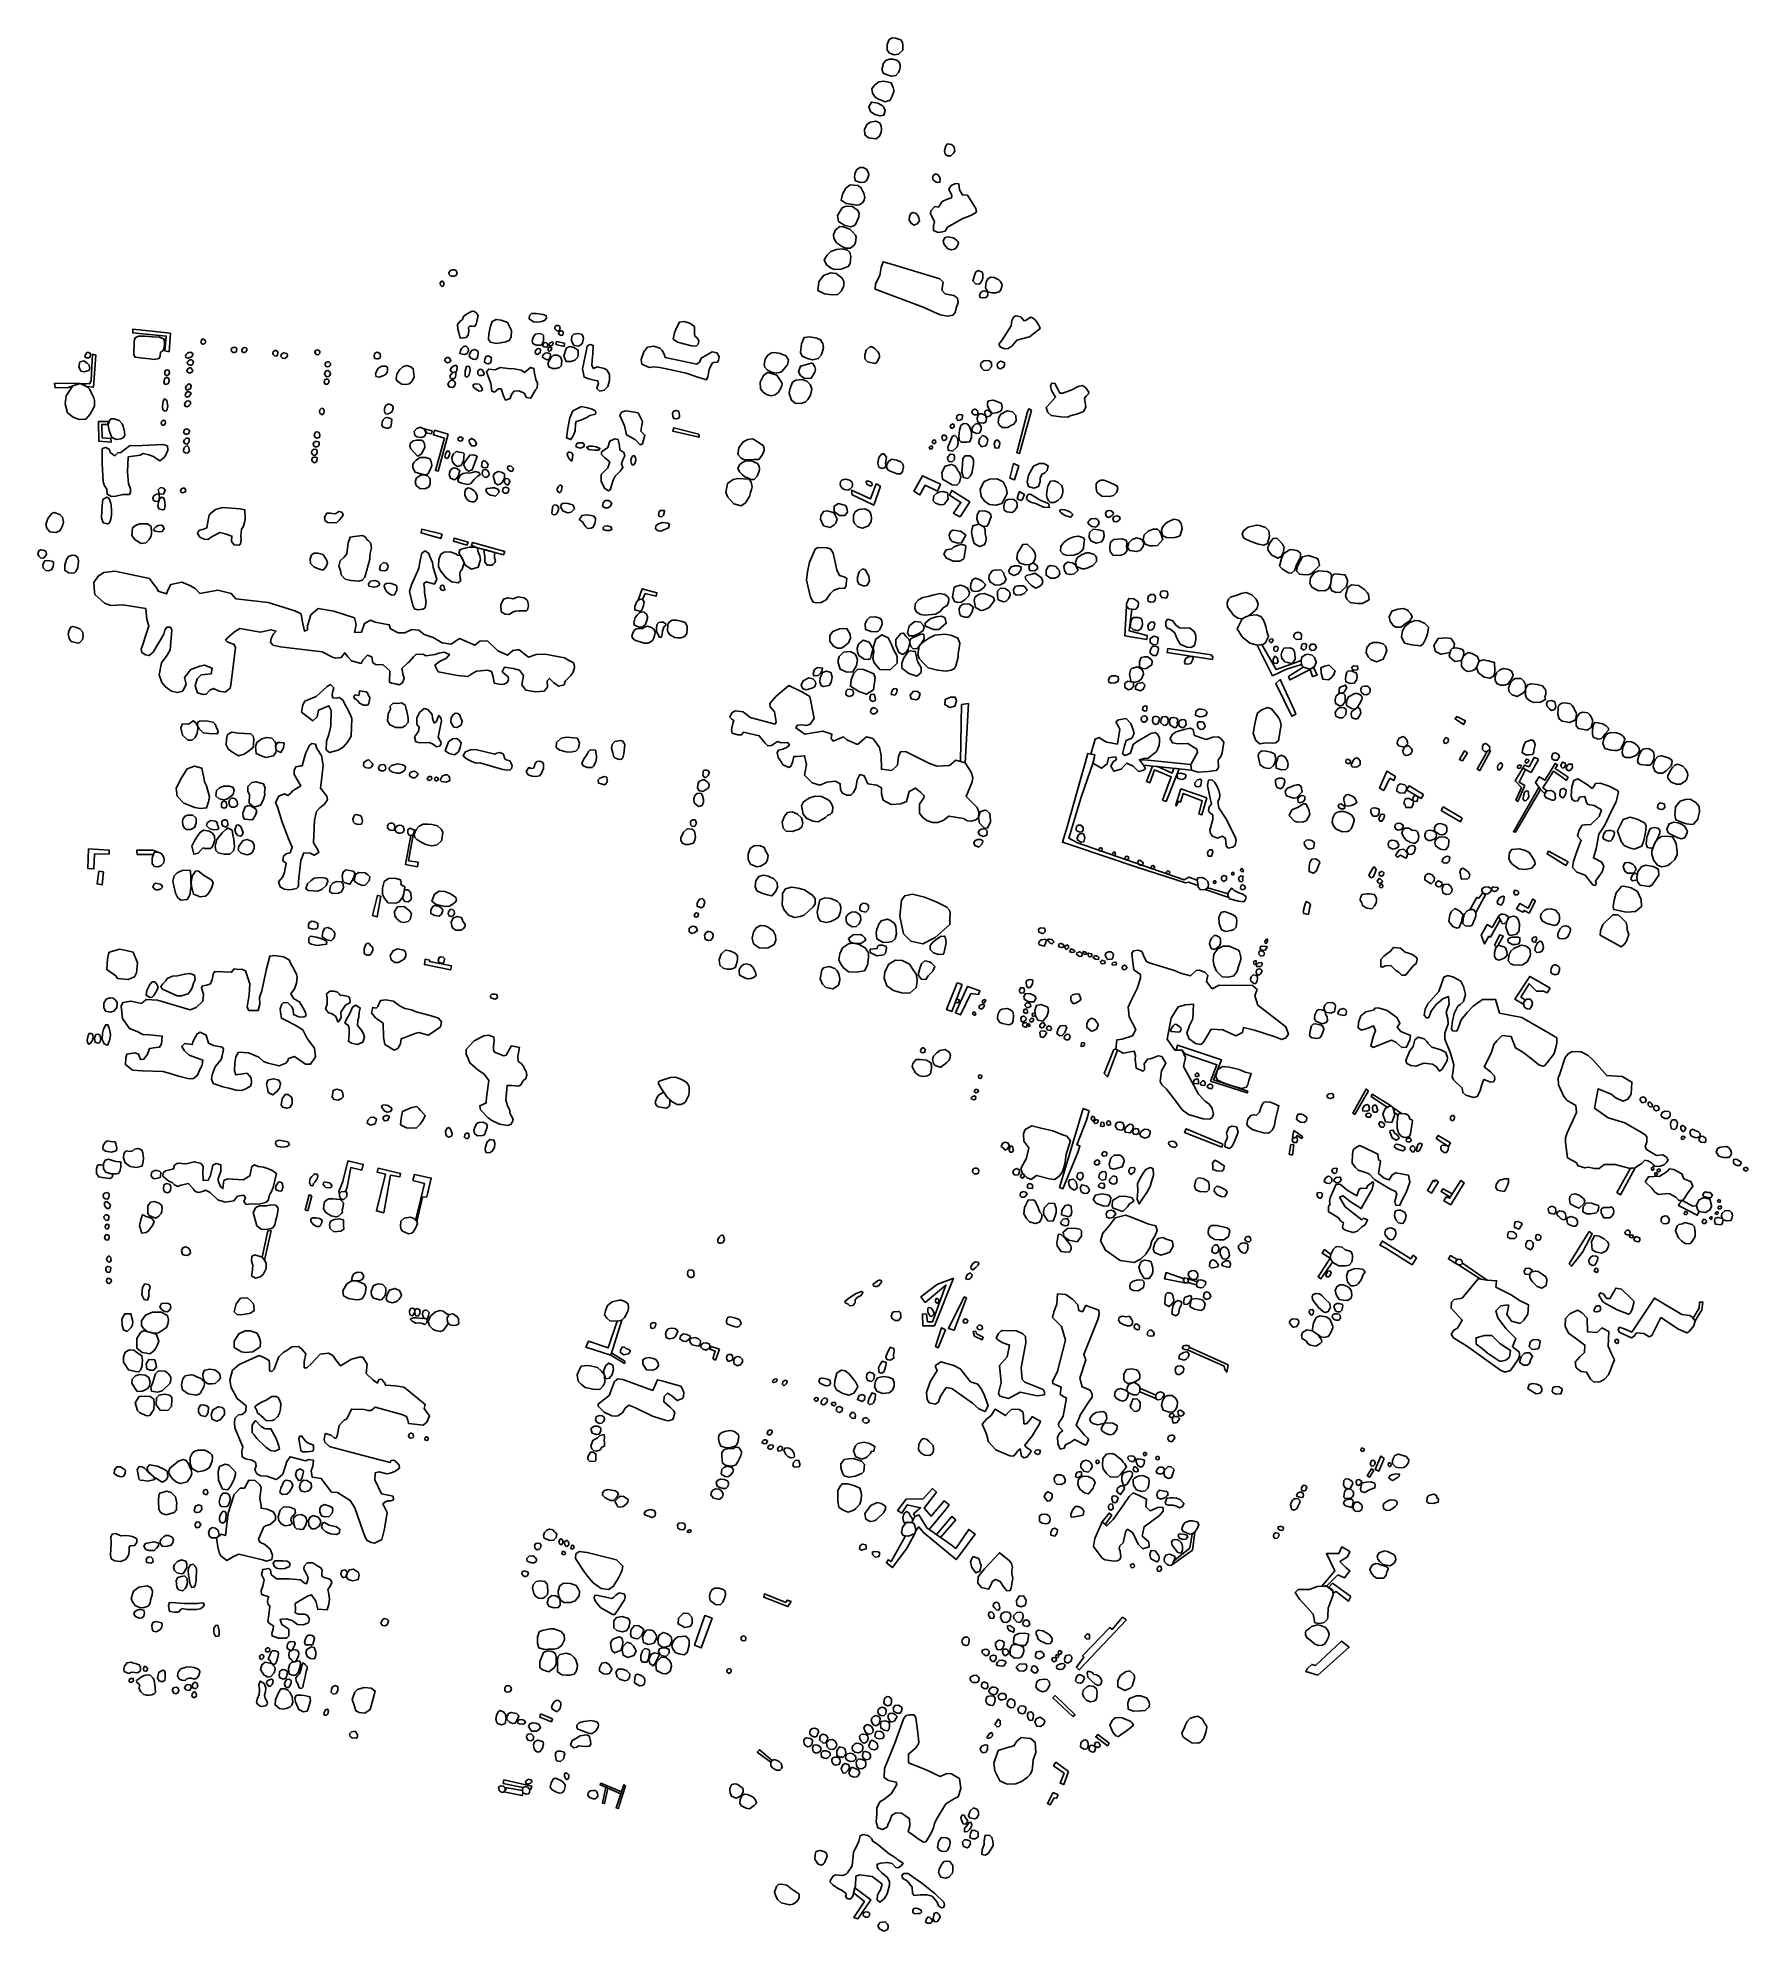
# Model space of a CAD drawing. Extents: x 154 to 1670, y 52 to 1730.
import ezdxf

# ---------------------------------------------------------------- set-up
doc = ezdxf.new("R2010")
doc.units = 0

msp = doc.modelspace()

# ---------------------------------------------------------------- linework, layer by layer
at = {"layer": ''}
for points in [[(916.635503, 1715.601681), (920.384006, 1718.98691), (920.405962, 1723.232419), (920.168437, 1725.883118), (918.495783, 1728.334215), (913.853068, 1729.813257), (911.022729, 1729.972938), (908.35207, 1728.459964), (906.575623, 1724.136611), (906.413946, 1719.212459), (908.683407, 1716.302279), (912.589595, 1714.964954), (916.635503, 1715.601681), (916.635503, 1715.601681)], [(914.214345, 1696.549784), (916.587599, 1699.178527), (917.565643, 1701.330223), (918.164445, 1703.801281), (918.026721, 1705.655573), (917.270234, 1708.685513), (914.898976, 1710.220443), (911.39199, 1710.958966), (908.561651, 1711.120643), (905.31215, 1709.807269), (903.298178, 1707.615653), (901.841092, 1701.91705), (903.393986, 1698.467948), (910.188397, 1695.992898), (914.214345, 1696.549784), (914.214345, 1696.549784)], [(909.120533, 1674.687509), (911.016741, 1678.374136), (912.413946, 1682.499884), (912.453866, 1683.535812), (911.89698, 1685.90707), (910.106561, 1690.192499), (903.609555, 1691.57174), (899.044685, 1690.95697), (895.316142, 1688.088706), (893.002769, 1684.921042), (893.380014, 1680.935014), (895.928916, 1677.366152), (898.95686, 1675.589704), (904.715343, 1673.176531), (909.120533, 1674.687509), (909.120533, 1674.687509)], [(903.673427, 1661.457968), (904.851072, 1665.48192), (903.378018, 1668.831221), (902.084605, 1670.148587), (898.318138, 1672.082718), (892.75726, 1673.062758), (890.124525, 1668.739405), (891.617539, 1664.691501), (895.661451, 1661.919046), (900.126521, 1660.721441), (903.673427, 1661.457968), (903.673427, 1661.457968)], [(899.717339, 1642.785313), (901.194385, 1646.47194), (901.435902, 1648.523836), (901.178417, 1652.230423), (899.663447, 1654.623637), (896.575623, 1656.060762), (891.673427, 1655.164555), (888.701371, 1653.453976), (886.387998, 1648.968946), (886.803168, 1643.92703), (889.930912, 1641.354176), (894.236302, 1640.715453), (896.82712, 1640.613657), (899.717339, 1642.785313), (899.717339, 1642.785313)], [(962.92692, 1625.55178), (965.220334, 1627.703477), (966.557659, 1629.497888), (966.040693, 1632.925034), (965.084605, 1634.160563), (963.609555, 1635.438008), (960.102569, 1636.176531), (958.547679, 1634.144595), (957.270234, 1629.701481), (958.004765, 1627.030822), (959.996781, 1625.294295), (962.92692, 1625.55178), (962.92692, 1625.55178)], [(886.164445, 1602.034814), (888.118537, 1603.110663), (889.515743, 1605.939006), (890.154465, 1608.589704), (889.914944, 1609.944994), (889.378018, 1611.639605), (888.202369, 1613.533816), (885.314146, 1615.088706), (882.144485, 1614.970942), (879.473827, 1612.998886), (877.9369, 1609.41206), (877.517739, 1606.104675), (878.43191, 1603.394096), (882.7373, 1601.87713), (886.164445, 1602.034814), (886.164445, 1602.034814)], [(881.809156, 1582.02683), (884.541691, 1583.879126), (885.7373, 1585.45198), (886.575623, 1588.58172), (885.821132, 1592.467948), (884.725324, 1594.36216), (883.29219, 1597.43202), (880.523727, 1599.146591), (873.84708, 1599.769345), (869.739296, 1596.721441), (866.86704, 1591.322239), (865.687399, 1586.000882), (870.150473, 1583.248387), (874.435902, 1582.529824), (879.198377, 1581.609665), (881.809156, 1582.02683), (881.809156, 1582.02683)], [(955.320134, 1557.913058), (957.851072, 1558.769345), (960.064645, 1562.216451), (973.44189, 1569.962958), (975.972829, 1570.817249), (981.116541, 1572.86715), (985.661451, 1575.495892), (985.224326, 1578.645593), (977.85706, 1590.547788), (973.174425, 1590.729425), (970.485803, 1595.394096), (970.030713, 1600.715453), (967.160453, 1600.797289), (963.23231, 1599.104675), (961.258258, 1595.85717), (963.707359, 1590.116651), (963.625523, 1588.044794), (958.960852, 1586.57174), (955.393986, 1584.958966), (951.922928, 1580.038806), (948.635503, 1580.537808), (945.124525, 1576.673537), (944.805164, 1573.863158), (948.547679, 1567.164555), (947.669435, 1563.418048), (947.527719, 1559.37214), (951.571631, 1557.477928), (955.320134, 1557.913058), (955.320134, 1557.913058)], [(953.310154, 1602.040802), (953.409954, 1604.988906), (952.753268, 1606.863158), (951.200373, 1609.01685), (949.445882, 1609.376132), (947.671431, 1608.022838), (946.715343, 1606.388108), (947.192389, 1604.01685), (949.42193, 1602.240403), (951.176421, 1601.781321), (953.310154, 1602.040802), (953.310154, 1602.040802)], [(877.116541, 1563.374136), (878.511751, 1564.549784), (880.447878, 1569.272339), (881.386002, 1571.244395), (881.565643, 1574.613657), (880.23231, 1577.404076), (875.192389, 1580.715453), (869.152469, 1580.597689), (866.521731, 1579.224435), (862.511751, 1572.509864), (863.326122, 1567.308267), (869.084605, 1563.577728), (874.326122, 1562.479924), (877.116541, 1563.374136), (877.116541, 1563.374136)], [(874.036701, 1543.585712), (877.445882, 1546.533816), (878.543687, 1548.905074), (879.184405, 1553.208467), (878.467838, 1555.182519), (875.699375, 1558.194495), (873.567639, 1560.545792), (867.469834, 1562.601681), (864.619535, 1562.683517), (860.791192, 1559.755373), (858.85706, 1555.47194), (859.33211, 1552.322239), (861.543687, 1548.376132), (866.823128, 1544.845194), (870.090593, 1543.467948), (874.036701, 1543.585712), (874.036701, 1543.585712)], [(933.200373, 1565.060762), (935.154465, 1567.709465), (934.597579, 1570.519844), (933.703367, 1572.453976), (932.348078, 1574.308267), (929.120533, 1575.146591), (927.465842, 1574.270343), (926.208357, 1571.659565), (926.026721, 1568.312259), (927.759256, 1565.681521), (930.010753, 1563.984914), (933.200373, 1565.060762), (933.200373, 1565.060762)], [(966.254266, 1542.781321), (968.266242, 1544.533816), (969.623527, 1548.080722), (969.046681, 1549.495892), (968.070633, 1550.671541), (965.202369, 1552.747389), (960.140493, 1553.545792), (957.769236, 1553.088706), (956.212349, 1549.761361), (957.126521, 1546.691501), (960.393986, 1543.122639), (963.601571, 1542.204475), (966.254266, 1542.781321), (966.254266, 1542.781321)], [(865.617539, 1524.855174), (871.976821, 1527.443996), (873.831112, 1530.092699), (874.012749, 1533.442), (874.33211, 1536.230423), (873.497779, 1539.799285), (871.306162, 1541.733417), (866.861052, 1542.931022), (861.519735, 1542.396092), (856.477819, 1540.665553), (853.266242, 1537.438008), (850.693387, 1533.374136), (852.723328, 1528.94699), (856.310154, 1526.196491), (859.677419, 1524.799285), (865.617539, 1524.855174), (865.617539, 1524.855174)], [(964.789196, 1484.186511), (966.683407, 1486.577728), (967.501771, 1489.268347), (968.080613, 1491.240403), (969.397978, 1495.406072), (968.801172, 1499.192499), (965.693387, 1501.665553), (962.146481, 1502.224435), (957.783208, 1503.064754), (955.114545, 1506.493896), (955.473827, 1509.543796), (956.094585, 1513.330223), (953.146481, 1516.300283), (910.40197, 1529.416052), (902.928916, 1531.593697), (901.172429, 1526.4919), (899.952868, 1519.438008), (897.539695, 1514.972938), (896.062649, 1511.625633), (896.000773, 1507.202479), (938.403966, 1491.276331), (953.368038, 1484.57174), (960.423926, 1483.272339), (964.789196, 1484.186511), (964.789196, 1484.186511)], [(512.885004, 1509.968946), (513.743288, 1512.400084), (512.469834, 1514.314255), (511.413946, 1514.274335), (510.316142, 1512.761361), (510.753268, 1510.667549), (511.809156, 1509.4919), (512.885004, 1509.968946), (512.885004, 1509.968946)], [(524.330114, 1519.250383), (525.527719, 1521.262359), (524.950872, 1523.03681), (524.711351, 1523.515852), (523.036701, 1524.314255), (521.184405, 1524.254375), (519.629515, 1523.87713), (517.954864, 1521.705473), (518.27223, 1520.330223), (519.805164, 1518.875134), (522.415942, 1518.853178), (524.330114, 1519.250383), (524.330114, 1519.250383)], [(862.835104, 1502.515852), (865.885004, 1505.443996), (867.741292, 1509.308267), (868.080613, 1510.543796), (868.182409, 1513.913058), (866.509755, 1517.122639), (861.409954, 1521.070742), (856.567639, 1521.631621), (849.968836, 1519.204475), (845.980813, 1513.785313), (845.118537, 1505.972938), (851.076621, 1503.238407), (857.892988, 1502.158567), (862.835104, 1502.515852), (862.835104, 1502.515852)], [(989.238298, 1512.675533), (991.29219, 1516.679525), (991.433906, 1520.745393), (990.517739, 1522.599685), (986.851072, 1523.797289), (984.7373, 1522.064754), (982.32213, 1514.731421), (984.912948, 1512.098687), (987.721332, 1511.779325), (989.238298, 1512.675533), (989.238298, 1512.675533)], [(1005.735304, 1504.793297), (1007.330114, 1506.567748), (1008.228318, 1509.675533), (1008.310154, 1511.230423), (1006.75726, 1514.240403), (1005.501771, 1515.376132), (1001.497779, 1517.43202), (998.447878, 1517.811261), (996.114545, 1516.657569), (994.260254, 1513.649585), (993.659455, 1508.288307), (995.651471, 1504.819245), (999.138497, 1504.020842), (1002.785204, 1504.018846), (1005.735304, 1504.793297), (1005.735304, 1504.793297)], [(994.29219, 1499.97693), (995.809156, 1501.829225), (995.869036, 1503.743397), (995.771232, 1504.539804), (994.356062, 1505.278327), (992.861052, 1505.677529), (990.96684, 1505.380124), (989.29219, 1503.984914), (988.413946, 1501.553776), (989.050673, 1499.939006), (991.561651, 1499.420044), (994.29219, 1499.97693), (994.29219, 1499.97693)], [(533.370034, 1464.338207), (535.084605, 1466.330223), (535.845084, 1470.356172), (535.587599, 1473.286311), (536.623527, 1474.46196), (538.95686, 1474.400084), (540.769236, 1474.280323), (542.284206, 1476.152579), (543.982809, 1483.805273), (543.166441, 1484.941002), (542.809156, 1485.719445), (540.79718, 1487.354176), (538.803168, 1487.853178), (536.41195, 1486.440004), (533.679415, 1485.00687), (530.948876, 1482.875134), (530.170433, 1480.424036), (528.455862, 1479.228427), (525.683407, 1476.040802), (526.138497, 1471.517848), (526.954864, 1468.727429), (528.028717, 1463.883118), (533.370034, 1464.338207), (533.370034, 1464.338207)], [(563.861052, 1459.579724), (568.525723, 1460.593697), (571.855064, 1461.90707), (573.290194, 1465.014854), (573.513747, 1470.715453), (572.198377, 1473.605673), (569.908956, 1477.653577), (564.389994, 1479.669545), (560.084605, 1480.308267), (556.417938, 1478.637609), (554.940892, 1474.51186), (553.40197, 1467.517848), (553.080613, 1462.615653), (554.853068, 1460.322239), (559.855064, 1459.202479), (563.861052, 1459.579724), (563.861052, 1459.579724)], [(600.28221, 1478.533816), (602.855064, 1479.489904), (604.509755, 1481.58172), (604.33211, 1483.713457), (601.661451, 1484.691501), (599.150473, 1485.152579), (595.563647, 1485.55178), (591.397978, 1485.713457), (589.563647, 1484.000882), (589.36205, 1480.911062), (592.948876, 1478.418048), (596.795184, 1478.058766), (600.28221, 1478.533816), (600.28221, 1478.533816)], [(738.92692, 1458.414056), (739.685403, 1461.144595), (738.35207, 1463.935014), (736.060653, 1465.549784), (735.623527, 1467.663557), (735.865044, 1471.789305), (735.665443, 1474.180523), (731.641491, 1477.012858), (726.22233, 1478.589704), (722.433906, 1477.992898), (719.741292, 1473.072738), (718.084605, 1468.449984), (716.76724, 1462.968946), (720.651471, 1460.236411), (727.585603, 1458.360164), (733.066641, 1457.020842), (737.192389, 1456.781321), (738.92692, 1458.414056), (738.92692, 1458.414056)], [(1013.661451, 1454.625633), (1017.429914, 1456.875134), (1021.417938, 1462.134615), (1032.621531, 1464.919046), (1042.190393, 1472.408068), (1041.176421, 1474.881122), (1038.248278, 1479.326231), (1035.380014, 1481.839205), (1033.427918, 1482.517848), (1029.699375, 1479.649585), (1027.924924, 1479.052778), (1024.91694, 1482.641601), (1020.691391, 1483.699485), (1018.340094, 1482.465952), (1017.042689, 1479.595693), (1016.38201, 1474.773337), (1008.284206, 1461.843198), (1005.571631, 1458.495892), (1006.82712, 1455.705473), (1010.970833, 1454.308267), (1013.661451, 1454.625633), (1013.661451, 1454.625633)], [(271.449874, 1468.140603), (237.869036, 1471.665553), (237.888996, 1468.436012), (267.523727, 1465.631621), (266.220334, 1452.657569), (270.146481, 1451.839205), (271.449874, 1468.140603), (271.449874, 1468.140603)], [(261.374026, 1445.843198), (262.31215, 1448.254375), (262.354066, 1451.304275), (264.425922, 1452.440004), (265.344086, 1454.332219), (265.823128, 1455.787309), (265.944884, 1458.915054), (265.80716, 1462.861162), (261.443886, 1464.557768), (255.763248, 1464.879126), (248.569635, 1465.58172), (243.088597, 1465.603677), (240.098577, 1464.230423), (239.160453, 1461.022838), (238.835104, 1448.984914), (239.890992, 1446.931022), (247.024725, 1446.050782), (252.902968, 1445.430024), (256.491791, 1445.028826), (261.374026, 1445.843198), (261.374026, 1445.843198)], [(301.280214, 1458.757369), (302.138497, 1459.436012), (302.258258, 1460.47194), (302.040693, 1461.90707), (300.705363, 1463.062758), (299.370034, 1462.905074), (298.37203, 1461.529824), (298.471831, 1459.438008), (299.725324, 1458.380124), (301.280214, 1458.757369), (301.280214, 1458.757369)], [(601.928916, 1461.294295), (601.791192, 1466.116651), (600.815144, 1467.274335), (598.084605, 1467.933018), (594.79718, 1467.236411), (592.783208, 1464.687509), (592.022729, 1461.457968), (592.459854, 1459.00687), (595.330114, 1457.709465), (600.012749, 1457.607669), (601.928916, 1461.294295), (601.928916, 1461.294295)], [(605.653467, 1456.84719), (605.256262, 1459.200483), (604.360054, 1459.91705), (602.745284, 1459.639605), (601.647479, 1458.563756), (601.368038, 1456.789305), (602.503767, 1456.032818), (604.575623, 1455.871142), (605.653467, 1456.84719), (605.653467, 1456.84719)], [(609.958856, 1457.861162), (610.677419, 1459.635613), (609.801172, 1460.434016), (608.405962, 1460.034814), (606.968836, 1459.018846), (606.888996, 1457.723437), (607.368038, 1457.106671), (608.623527, 1456.925034), (609.958856, 1457.861162), (609.958856, 1457.861162)], [(615.186401, 1470.376132), (616.124525, 1471.052778), (616.603567, 1472.507868), (616.026721, 1474.380124), (615.088597, 1474.919046), (613.793188, 1475.020842), (612.637499, 1474.48192), (611.879016, 1473.326231), (611.958856, 1472.010862), (612.715343, 1471.054774), (613.871032, 1470.296291), (615.186401, 1470.376132), (615.186401, 1470.376132)], [(620.541691, 1459.232419), (613.567639, 1460.869146), (612.928916, 1458.298287), (620.162449, 1456.52184), (620.541691, 1459.232419), (620.541691, 1459.232419)], [(618.811152, 1466.388108), (619.569635, 1468.320243), (619.471831, 1469.118647), (619.012749, 1469.835213), (618.036701, 1470.214455), (617.000773, 1470.254375), (615.843088, 1469.358168), (615.306162, 1468.42204), (615.783208, 1466.92703), (617.435902, 1466.068746), (618.811152, 1466.388108), (618.811152, 1466.388108)], [(635.010753, 1457.948986), (636.585603, 1459.621641), (637.306162, 1463.90707), (636.829116, 1465.841201), (635.473827, 1467.256371), (632.206361, 1467.935014), (628.697379, 1467.358168), (627.102569, 1465.605673), (626.741292, 1461.759365), (627.597579, 1459.228427), (628.970833, 1457.453976), (633.016741, 1456.793297), (635.010753, 1457.948986), (635.010753, 1457.948986)], [(845.407958, 1445.743397), (847.958856, 1448.851182), (848.976821, 1451.242399), (850.194385, 1455.406072), (849.439894, 1459.214455), (847.567639, 1462.384116), (844.240294, 1463.861162), (838.122529, 1464.978926), (832.881012, 1464.424036), (830.465842, 1458.665553), (829.565643, 1451.052778), (831.058657, 1447.783317), (835.861052, 1445.827229), (840.264246, 1444.469944), (845.407958, 1445.743397), (845.407958, 1445.743397)], [(198.887, 1435.174535), (199.805164, 1437.06675), (199.248278, 1439.797289), (197.595583, 1441.53182), (194.467838, 1443.665553), (191.058657, 1442.811261), (189.960852, 1438.346192), (191.970833, 1434.619645), (194.960852, 1433.899086), (198.887, 1435.174535), (198.887, 1435.174535)], [(205.012749, 1448.603677), (202.32213, 1449.621641), (201.054665, 1426.46196), (199.779216, 1423.434016), (191.308158, 1423.757369), (196.90696, 1420.944994), (203.164445, 1420.48192), (205.012749, 1448.603677), (205.012749, 1448.603677)], [(200.050673, 1447.390104), (200.370034, 1449.761361), (200.010753, 1450.619645), (197.799176, 1451.258367), (195.904964, 1449.286311), (195.485803, 1447.292299), (196.781212, 1446.416052), (198.853068, 1446.234415), (200.050673, 1447.390104), (200.050673, 1447.390104)], [(290.094585, 1447.324235), (291.23231, 1449.436012), (291.112549, 1449.715453), (290.673427, 1450.5917), (289.260254, 1451.330223), (287.645483, 1451.132619), (286.467838, 1450.513856), (285.29219, 1449.457968), (284.633507, 1448.024834), (284.932908, 1446.90707), (285.789196, 1446.390104), (286.765244, 1446.090702), (290.094585, 1447.324235), (290.094585, 1447.324235)], [(289.950872, 1439.929026), (290.749276, 1440.467948), (291.585603, 1442.380124), (291.268238, 1443.755373), (290.112549, 1444.513856), (288.537699, 1444.493896), (286.942888, 1443.537808), (286.106561, 1442.48192), (286.344086, 1441.126631), (287.439894, 1440.110663), (288.675423, 1439.771341), (289.950872, 1439.929026), (289.950872, 1439.929026)], [(329.577619, 1451.607669), (329.9369, 1452.585712), (330.038697, 1454.737409), (329.539695, 1455.276331), (327.80716, 1455.735413), (326.132509, 1455.218447), (325.234306, 1453.823237), (325.433906, 1452.308267), (326.76724, 1451.150583), (328.042689, 1450.970942), (329.577619, 1451.607669), (329.577619, 1451.607669)], [(338.168437, 1451.823237), (338.986801, 1453.218447), (338.94688, 1454.713457), (338.370034, 1455.270343), (337.094585, 1455.45198), (335.499775, 1454.913058), (334.601571, 1453.519844), (334.501771, 1452.244395), (335.577619, 1451.146591), (336.892988, 1451.126631), (338.168437, 1451.823237), (338.168437, 1451.823237)], [(366.208357, 1448.998886), (366.527719, 1450.931022), (366.527719, 1451.729425), (365.014745, 1452.905074), (363.699375, 1452.84719), (362.244286, 1451.751381), (362.022729, 1450.236411), (362.44189, 1449.360164), (363.517739, 1448.182519), (365.290194, 1447.962958), (366.208357, 1448.998886), (366.208357, 1448.998886)], [(374.517739, 1447.000882), (375.076621, 1448.455972), (374.779216, 1449.911062), (374.559655, 1450.130623), (371.589595, 1450.929026), (369.577619, 1449.695493), (369.116541, 1447.442), (370.551671, 1446.00687), (372.623527, 1445.827229), (374.517739, 1447.000882), (374.517739, 1447.000882)], [(402.521731, 1449.418048), (403.7373, 1450.653577), (403.619535, 1452.248387), (401.944884, 1453.384116), (400.290194, 1453.02683), (399.154465, 1451.691501), (399.811152, 1449.819245), (401.246282, 1449.160563), (402.521731, 1449.418048), (402.521731, 1449.418048)], [(456.649475, 1446.182519), (457.507759, 1447.318247), (457.110553, 1449.589704), (456.831112, 1450.348188), (455.435902, 1451.244395), (453.902968, 1451.386112), (452.188397, 1449.831221), (451.76724, 1447.819245), (452.563647, 1445.825233), (454.078617, 1445.505872), (455.354066, 1445.426032), (456.649475, 1446.182519), (456.649475, 1446.182519)], [(518.691391, 1442.621641), (519.74728, 1443.95697), (519.010753, 1445.871142), (517.835104, 1446.549784), (516.280214, 1446.609665), (514.765244, 1445.613657), (514.545683, 1444.098687), (515.541691, 1442.663557), (516.7373, 1442.064754), (518.691391, 1442.621641), (518.691391, 1442.621641)], [(534.360054, 1450.308267), (535.298178, 1451.941002), (535.437898, 1452.95697), (535.298178, 1454.811261), (533.266242, 1456.645593), (532.469834, 1456.625633), (530.615543, 1456.068746), (529.160453, 1454.535812), (528.24229, 1452.641601), (527.883008, 1450.090702), (528.958856, 1449.871142), (530.453866, 1449.57174), (532.206361, 1449.212459), (534.360054, 1450.308267), (534.360054, 1450.308267)], [(543.166441, 1446.096691), (543.845084, 1448.050782), (544.084605, 1450.102679), (543.94688, 1451.95697), (542.811152, 1452.795293), (540.659455, 1453.771341), (538.386002, 1452.93701), (536.831112, 1450.923038), (536.172429, 1448.174535), (537.208357, 1446.400084), (539.599575, 1445.282319), (541.631511, 1445.042798), (543.166441, 1446.096691), (543.166441, 1446.096691)], [(554.863048, 1442.02683), (555.741292, 1444.974934), (555.204365, 1447.008866), (552.833108, 1448.204475), (551.138497, 1447.607669), (549.922928, 1445.495892), (549.701371, 1442.408068), (551.475823, 1441.250383), (553.248278, 1440.970942), (554.863048, 1442.02683), (554.863048, 1442.02683)], [(599.092589, 1450.990902), (599.314146, 1452.865154), (599.254266, 1453.404076), (598.557659, 1454.240403), (597.32213, 1454.599685), (595.924924, 1454.182519), (594.829116, 1452.667549), (594.469834, 1451.43202), (595.046681, 1450.01685), (596.501771, 1449.438008), (599.092589, 1450.990902), (599.092589, 1450.990902)], [(607.102569, 1445.388108), (608.160453, 1447.95697), (608.020733, 1449.034814), (607.543687, 1450.090702), (605.35207, 1450.809265), (603.437898, 1450.43202), (601.364046, 1448.85717), (601.104565, 1446.825233), (603.613547, 1445.070742), (605.368038, 1444.611661), (607.102569, 1445.388108), (607.102569, 1445.388108)], [(612.79718, 1436.795293), (616.146481, 1437.749385), (617.481811, 1439.204475), (617.803168, 1440.717449), (618.122529, 1443.86715), (616.888996, 1447.176531), (614.058657, 1448.731421), (610.930912, 1448.773337), (608.457858, 1446.50188), (605.845084, 1441.56176), (606.559655, 1438.272339), (609.92692, 1436.775333), (612.79718, 1436.795293), (612.79718, 1436.795293)], [(608.102569, 1452.681521), (609.138497, 1453.93701), (609.399974, 1455.192499), (607.605563, 1455.751381), (607.046681, 1455.611661), (606.190393, 1454.835213), (605.930912, 1453.579724), (606.088597, 1452.741401), (607.026721, 1452.202479), (608.102569, 1452.681521), (608.102569, 1452.681521)], [(629.801172, 1444.300283), (632.014745, 1446.529824), (632.713347, 1449.000882), (632.775224, 1452.210463), (632.637499, 1453.286311), (628.950872, 1455.639605), (625.423926, 1456.280323), (622.393986, 1455.164555), (621.036701, 1452.05677), (620.078617, 1447.811261), (621.988797, 1443.226431), (626.134505, 1442.984914), (629.801172, 1444.300283), (629.801172, 1444.300283)], [(655.77722, 1417.659565), (659.006761, 1420.98691), (660.525723, 1426.146591), (660.447878, 1431.667549), (657.978817, 1435.675533), (655.707359, 1436.931022), (649.489795, 1438.489904), (646.180413, 1436.91705), (644.667439, 1439.667549), (645.028717, 1444.292299), (645.549675, 1450.210463), (645.992789, 1457.346192), (643.541691, 1458.124635), (642.463846, 1458.004874), (640.729316, 1456.789305), (639.890992, 1453.56176), (636.573627, 1436.483916), (638.024725, 1429.208467), (642.090593, 1427.751381), (646.813148, 1426.493896), (649.843088, 1426.032818), (650.579615, 1424.138607), (649.140493, 1419.296291), (651.950872, 1416.883118), (655.77722, 1417.659565), (655.77722, 1417.659565)], [(747.42193, 1428.873138), (747.701371, 1429.849186), (747.741292, 1430.885114), (748.080613, 1432.899086), (748.761252, 1436.166551), (750.595583, 1439.952978), (751.613547, 1441.825233), (752.849076, 1442.36216), (755.938896, 1442.499884), (757.156461, 1444.154575), (757.495783, 1447.48192), (755.583607, 1450.851182), (751.340094, 1451.831221), (741.751272, 1445.994894), (740.573627, 1442.84719), (737.920932, 1440.615653), (709.902968, 1446.729425), (708.72732, 1449.499884), (707.174425, 1452.869146), (704.964844, 1454.823237), (699.843088, 1456.679525), (694.182409, 1455.845194), (690.970833, 1451.741401), (688.595583, 1444.92703), (689.012749, 1440.661561), (695.82712, 1437.827229), (700.012749, 1438.264355), (705.154465, 1437.803277), (713.683407, 1436.024834), (728.350074, 1432.769345), (738.713347, 1429.296291), (746.284206, 1426.761361), (747.42193, 1428.873138), (747.42193, 1428.873138)], [(811.839096, 1433.803277), (813.334106, 1434.699485), (816.126521, 1437.667549), (818.280214, 1440.096691), (818.619535, 1441.332219), (818.978817, 1444.641601), (816.749276, 1448.150583), (811.707359, 1450.244395), (806.944884, 1451.164555), (803.974825, 1450.727429), (800.785204, 1448.795293), (798.45187, 1445.110663), (797.37203, 1440.386112), (798.128517, 1438.134615), (800.419934, 1435.40208), (803.986801, 1433.707469), (808.529715, 1432.92703), (811.839096, 1433.803277), (811.839096, 1433.803277)], [(897.264246, 1442.268347), (899.617539, 1447.270343), (899.419934, 1450.100683), (897.80716, 1451.915054), (895.475823, 1454.585712), (892.944884, 1456.242399), (891.072629, 1456.042798), (887.920932, 1453.03681), (886.683407, 1448.851182), (886.841092, 1445.424036), (889.012749, 1442.871142), (895.789196, 1441.45198), (897.264246, 1442.268347), (897.264246, 1442.268347)], [(998.924924, 1438.350184), (999.026721, 1442.176531), (996.914944, 1443.831221), (994.364046, 1444.112659), (992.212349, 1443.855174), (989.839096, 1442.082718), (989.240294, 1439.5917), (990.553667, 1437.138607), (992.286202, 1435.384116), (996.172429, 1435.262359), (998.924924, 1438.350184), (998.924924, 1438.350184)], [(1009.587599, 1438.04679), (1010.445882, 1439.679525), (1010.386002, 1441.873138), (1008.134505, 1443.228427), (1006.859056, 1443.408068), (1005.046681, 1442.214455), (1003.928916, 1440.619645), (1004.266242, 1438.447988), (1005.22233, 1437.210463), (1006.95686, 1436.751381), (1009.587599, 1438.04679), (1009.587599, 1438.04679)], [(268.87702, 1423.218447), (269.773228, 1424.613657), (270.172429, 1426.527828), (269.695383, 1428.380124), (267.763248, 1429.218447), (266.148477, 1427.725433), (265.467838, 1424.455972), (266.523727, 1422.841201), (268.87702, 1423.218447), (268.87702, 1423.218447)], [(269.657459, 1431.170543), (270.595583, 1432.725433), (270.018737, 1434.93701), (268.603567, 1435.735413), (266.988797, 1435.477928), (266.190393, 1433.803277), (266.350074, 1431.5917), (268.022729, 1430.813257), (269.657459, 1431.170543), (269.657459, 1431.170543)], [(290.286202, 1433.5917), (291.004765, 1435.00687), (289.43191, 1437.517848), (288.116541, 1437.440004), (286.741292, 1436.683517), (285.783208, 1435.068746), (286.459854, 1433.693497), (287.655463, 1433.194495), (288.950872, 1433.094695), (290.286202, 1433.5917), (290.286202, 1433.5917)], [(410.978817, 1423.525832), (411.755264, 1424.222439), (411.775224, 1424.739405), (411.8371, 1426.294295), (411.717339, 1426.593697), (410.681411, 1427.4919), (408.84708, 1427.45198), (407.711351, 1426.196491), (407.45187, 1424.960962), (407.988797, 1423.366152), (409.683407, 1422.747389), (410.978817, 1423.525832), (410.978817, 1423.525832)], [(411.320134, 1429.723437), (412.178417, 1430.499884), (413.174425, 1431.855174), (413.094585, 1432.3921), (412.220334, 1434.406072), (410.645483, 1435.264355), (409.030713, 1434.647589), (407.833108, 1432.633617), (408.569635, 1430.38212), (409.984805, 1429.563756), (411.320134, 1429.723437), (411.320134, 1429.723437)], [(411.643487, 1438.791301), (412.22233, 1439.030822), (413.158457, 1439.787309), (413.040693, 1441.302279), (412.581611, 1441.998886), (411.785204, 1442.777329), (410.509755, 1442.95697), (409.174425, 1442.459964), (408.276222, 1441.064754), (408.356062, 1439.749385), (409.27223, 1438.693497), (410.547679, 1438.51186), (411.643487, 1438.791301), (411.643487, 1438.791301)], [(460.407958, 1430.673537), (462.28221, 1431.769345), (463.479815, 1433.264355), (463.779216, 1435.555772), (463.721332, 1437.827229), (462.206361, 1438.925034), (458.819136, 1439.02683), (456.286202, 1437.731421), (454.39199, 1435.779325), (453.114545, 1432.112659), (453.471831, 1429.701481), (456.26225, 1429.282319), (460.407958, 1430.673537), (460.407958, 1430.673537)], [(482.82712, 1423.208467), (484.661451, 1424.921042), (486.415942, 1427.43202), (487.214345, 1429.603677), (486.9369, 1432.01685), (486.499775, 1436.639605), (484.328118, 1438.394096), (480.661451, 1439.5917), (477.274226, 1438.398088), (474.581611, 1435.909066), (471.928916, 1432.022838), (471.288198, 1427.719445), (472.104565, 1425.705473), (476.507759, 1423.052778), (480.096581, 1422.651581), (482.82712, 1423.208467), (482.82712, 1423.208467)], [(522.465842, 1420.537808), (523.104565, 1421.453976), (523.902968, 1423.645593), (523.046681, 1425.400084), (522.370034, 1425.958966), (521.194385, 1426.557768), (519.819136, 1426.238407), (518.32213, 1424.984914), (517.246282, 1423.110663), (517.902968, 1420.879126), (519.098577, 1420.300283), (521.409954, 1420.060762), (522.465842, 1420.537808), (522.465842, 1420.537808)], [(523.326122, 1428.469944), (523.904964, 1429.565752), (524.126521, 1431.438008), (524.106561, 1433.791301), (522.950872, 1433.631621), (521.775224, 1433.453976), (520.81714, 1432.298287), (519.801172, 1431.639605), (519.002769, 1430.246391), (519.36205, 1428.691501), (520.475823, 1427.753377), (522.030713, 1427.693497), (523.326122, 1428.469944), (523.326122, 1428.469944)], [(524.106561, 1433.791301), (525.064645, 1435.084714), (525.403966, 1438.314255), (524.290194, 1439.769345), (523.192389, 1439.4919), (520.741292, 1438.156571), (519.324126, 1435.587708), (520.938896, 1433.334215), (524.106561, 1433.791301), (524.106561, 1433.791301)], [(535.266242, 1430.098687), (535.944884, 1431.254375), (537.002769, 1435.477928), (536.625523, 1437.829225), (535.110553, 1438.92703), (533.555663, 1438.649585), (532.477819, 1434.683517), (532.415942, 1430.258367), (534.130513, 1429.202479), (535.266242, 1430.098687), (535.266242, 1430.098687)], [(548.719335, 1430.92703), (549.437898, 1432.262359), (548.124525, 1435.252379), (546.489795, 1436.190503), (545.174425, 1436.130623), (543.659455, 1434.777329), (543.597579, 1431.92703), (545.012749, 1430.751381), (547.064645, 1430.589704), (548.719335, 1430.92703), (548.719335, 1430.92703)], [(572.386002, 1410.208467), (573.763248, 1414.35218), (575.8371, 1416.703477), (580.34209, 1416.980922), (584.645483, 1415.044794), (586.835104, 1411.276331), (590.641491, 1410.737409), (592.118537, 1413.208467), (593.753268, 1416.01685), (595.190393, 1418.328227), (596.326122, 1419.563756), (596.507759, 1423.789305), (595.054665, 1427.236411), (593.563647, 1434.332219), (593.326122, 1436.923038), (590.475823, 1437.941002), (585.23231, 1433.300283), (582.084605, 1435.356172), (575.7872, 1436.573736), (570.645483, 1436.954974), (563.511751, 1437.935014), (559.204365, 1435.685513), (553.326122, 1436.406072), (551.33211, 1433.93701), (555.112549, 1423.569744), (556.066641, 1416.833217), (558.517739, 1416.054774), (561.92692, 1419.002878), (564.537699, 1418.980922), (566.627519, 1411.925034), (568.360054, 1408.875134), (572.386002, 1410.208467), (572.386002, 1410.208467)], [(807.264246, 1413.555772), (810.094585, 1415.925034), (812.986801, 1420.527828), (813.507759, 1423.457968), (812.45187, 1425.51186), (811.038697, 1427.445992), (808.627519, 1430.994894), (804.960852, 1432.112659), (800.517739, 1433.310263), (796.869036, 1430.841201), (794.056661, 1424.923038), (794.112549, 1418.923038), (796.543687, 1415.972938), (799.511751, 1413.958966), (803.695383, 1412.741401), (807.264246, 1413.555772), (807.264246, 1413.555772)], [(834.006761, 1407.523836), (836.260254, 1409.575732), (838.156461, 1412.823237), (838.853068, 1414.495892), (839.793188, 1418.980922), (838.300174, 1422.687509), (835.37203, 1425.639605), (831.226322, 1427.03681), (825.667439, 1426.719445), (822.575623, 1424.769345), (820.182409, 1418.751381), (819.601571, 1414.705473), (821.671431, 1408.805273), (824.859056, 1406.132619), (830.539695, 1405.911062), (834.006761, 1407.523836), (834.006761, 1407.523836)], [(839.160453, 1428.368148), (842.43191, 1433.587708), (843.110553, 1435.978926), (842.553667, 1438.350184), (840.721332, 1441.242399), (839.266242, 1441.721441), (837.134505, 1441.124635), (834.124525, 1440.028826), (829.579615, 1439.054774), (828.062649, 1433.913058), (829.713347, 1430.603677), (832.881012, 1428.290303), (836.749276, 1428.010862), (839.160453, 1428.368148), (839.160453, 1428.368148)], [(181.002769, 1420.094695), (187.898976, 1422.643597), (191.308158, 1423.757369), (168.547679, 1423.869146), (169.024725, 1419.843198), (181.002769, 1420.094695), (181.002769, 1420.094695)], [(196.154465, 1391.90707), (200.082609, 1396.547788), (203.892988, 1403.58172), (203.996781, 1408.603677), (203.360054, 1410.99689), (201.527719, 1414.326231), (199.715343, 1418.172539), (195.890992, 1421.941002), (191.308158, 1423.757369), (184.671431, 1421.587708), (178.82712, 1412.743397), (177.86704, 1405.627629), (180.134505, 1397.773337), (184.954864, 1393.725433), (190.256262, 1391.57174), (196.154465, 1391.90707), (196.154465, 1391.90707)], [(267.986801, 1399.701481), (268.944884, 1403.428028), (268.469834, 1406.657569), (268.090593, 1408.57174), (266.038697, 1410.04679), (264.723328, 1407.895094), (264.24229, 1403.549784), (264.619535, 1400.322239), (266.471831, 1399.144595), (267.986801, 1399.701481), (267.986801, 1399.701481)], [(287.605563, 1412.028826), (289.360054, 1414.100683), (289.559655, 1415.096691), (287.80716, 1416.334215), (286.471831, 1416.174535), (285.194385, 1415.577728), (284.475823, 1413.366152), (285.014745, 1412.130623), (285.950872, 1411.5917), (287.605563, 1412.028826), (287.605563, 1412.028826)], [(289.182409, 1419.182519), (289.681411, 1421.176531), (289.423926, 1422.012858), (288.82712, 1422.911062), (287.591591, 1423.270343), (286.314146, 1422.57174), (285.397978, 1421.535812), (284.739296, 1419.603677), (285.196381, 1418.447988), (286.112549, 1417.829225), (289.182409, 1419.182519), (289.182409, 1419.182519)], [(546.938896, 1417.01685), (547.974825, 1418.631621), (546.541691, 1420.585712), (545.765244, 1422.240403), (544.769236, 1422.95697), (541.481811, 1423.477928), (539.607559, 1422.46196), (539.665443, 1420.629625), (541.637499, 1418.813257), (544.885004, 1416.759365), (546.938896, 1417.01685), (546.938896, 1417.01685)], [(1068.579615, 1394.92703), (1074.320134, 1396.517848), (1077.110553, 1397.414056), (1080.539695, 1398.787309), (1082.493787, 1402.731421), (1081.36205, 1410.625633), (1082.9369, 1412.318247), (1084.890992, 1414.589704), (1085.230314, 1415.825233), (1082.184405, 1420.032818), (1079.673427, 1421.787309), (1075.92692, 1421.010862), (1070.084605, 1418.124635), (1062.330114, 1415.138607), (1059.679415, 1415.000882), (1057.869036, 1418.509864), (1055.260254, 1423.513856), (1052.449874, 1423.833217), (1051.29219, 1421.641601), (1052.148477, 1417.356172), (1055.771232, 1411.376132), (1051.206361, 1406.575732), (1047.435902, 1402.312259), (1048.988797, 1398.06675), (1051.89698, 1395.294295), (1060.525723, 1393.994894), (1066.685403, 1393.851182), (1068.579615, 1394.92703), (1068.579615, 1394.92703)], [(287.938896, 1404.01685), (289.036701, 1405.45198), (289.116541, 1406.747389), (288.639495, 1407.803277), (287.403966, 1408.142599), (285.789196, 1407.964954), (284.731312, 1407.048786), (283.755264, 1404.895094), (284.192389, 1403.579724), (286.144485, 1402.921042), (287.938896, 1404.01685), (287.938896, 1404.01685)], [(407.178417, 1397.298287), (407.557659, 1399.569744), (407.338098, 1400.148587), (406.661451, 1401.164555), (405.206361, 1401.643597), (403.751272, 1400.190503), (403.27223, 1398.735413), (403.611551, 1397.360164), (405.104565, 1396.164555), (406.399974, 1396.162559), (407.178417, 1397.298287), (407.178417, 1397.298287)], [(464.350074, 1384.054774), (466.483807, 1385.090702), (466.823128, 1386.326231), (467.364046, 1391.787309), (465.751272, 1392.825233), (463.300174, 1393.603677), (461.665443, 1393.324235), (459.791192, 1391.45198), (459.032709, 1389.519844), (458.631511, 1386.729425), (459.80716, 1384.835213), (463.014745, 1383.89709), (464.350074, 1384.054774), (464.350074, 1384.054774)], [(464.198377, 1396.631621), (465.733308, 1397.348188), (467.80716, 1398.921042), (468.605563, 1401.891102), (468.585603, 1402.667549), (467.849076, 1404.142599), (465.477819, 1405.320243), (463.902968, 1405.302279), (462.268238, 1404.166551), (460.992789, 1401.815253), (460.910952, 1399.743397), (461.248278, 1397.589704), (462.603567, 1396.513856), (464.198377, 1396.631621), (464.198377, 1396.631621)], [(627.952868, 1376.757369), (629.948876, 1381.300283), (630.172429, 1387.797289), (630.990793, 1389.988906), (634.976821, 1391.142599), (640.378018, 1393.5917), (643.090593, 1395.284315), (647.875024, 1396.457968), (648.433906, 1398.270343), (647.615543, 1399.487908), (644.986801, 1401.002878), (641.040693, 1402.160563), (635.501771, 1403.240403), (627.825124, 1399.537808), (625.29219, 1393.260363), (623.453866, 1384.054774), (622.35207, 1375.404076), (626.158457, 1373.98691), (627.952868, 1376.757369), (627.952868, 1376.757369)], [(689.753268, 1370.108667), (691.771232, 1377.701481), (689.180413, 1380.35218), (688.204365, 1381.509864), (689.224326, 1386.771341), (689.763248, 1389.799285), (685.801172, 1397.593697), (680.779216, 1398.553776), (675.000773, 1399.334215), (671.092589, 1398.140603), (669.597579, 1395.150583), (671.627519, 1390.705473), (673.657459, 1386.200483), (675.348078, 1378.008866), (678.775224, 1376.41206), (683.557659, 1373.839205), (687.741292, 1369.212459), (689.753268, 1370.108667), (689.753268, 1370.108667)], [(721.334106, 1392.713457), (722.39199, 1393.968946), (722.471831, 1395.264355), (721.75726, 1398.911062), (719.743288, 1399.749385), (718.108557, 1399.41206), (716.713347, 1398.655573), (716.214345, 1397.440004), (716.691391, 1394.727429), (717.467838, 1392.575732), (719.22233, 1392.196491), (721.334106, 1392.713457), (721.334106, 1392.713457)], [(971.258258, 1390.990902), (973.012749, 1392.264355), (973.23231, 1395.014854), (973.054665, 1395.833217), (970.463846, 1396.032818), (968.330114, 1394.899086), (967.851072, 1392.645593), (969.384006, 1390.771341), (971.258258, 1390.990902), (971.258258, 1390.990902)], [(986.447878, 1396.204475), (987.146481, 1397.899086), (986.310154, 1399.711461), (985.631511, 1400.290303), (984.475823, 1400.968946), (982.900972, 1400.53182), (981.565643, 1398.797289), (981.843088, 1397.162559), (983.9369, 1395.94699), (985.749276, 1395.825233), (986.447878, 1396.204475), (986.447878, 1396.204475)], [(993.240294, 1389.02683), (994.156461, 1390.579724), (994.617539, 1392.753377), (994.000773, 1394.366152), (992.525723, 1395.723437), (990.673427, 1396.799285), (988.799176, 1396.661561), (987.044685, 1395.725433), (986.166441, 1392.777329), (986.723328, 1390.04679), (988.475823, 1388.809265), (991.525723, 1388.430024), (993.240294, 1389.02683), (993.240294, 1389.02683)], [(996.511751, 1394.266351), (998.683407, 1395.919046), (998.525723, 1397.693497), (998.306162, 1398.250383), (996.393986, 1399.607669), (994.661451, 1400.06675), (993.164445, 1398.711461), (993.104565, 1396.380124), (994.657459, 1394.226431), (996.511751, 1394.266351), (996.511751, 1394.266351)], [(1004.326122, 1397.869146), (1006.996781, 1398.964954), (1008.154465, 1400.717449), (1008.573627, 1402.729425), (1007.79718, 1405.759365), (1004.469834, 1407.336211), (1000.346082, 1408.893098), (996.278218, 1408.176531), (995.579615, 1406.503876), (995.579615, 1403.613657), (997.072629, 1400.344196), (999.701371, 1397.014854), (1004.326122, 1397.869146), (1004.326122, 1397.869146)], [(1015.978817, 1386.364156), (1018.689395, 1387.717449), (1020.823128, 1390.408068), (1020.687399, 1395.130623), (1017.459854, 1398.519844), (1012.95686, 1399.539804), (1007.194385, 1396.57174), (1005.340094, 1393.563756), (1004.819136, 1388.960962), (1006.014745, 1386.707469), (1008.364046, 1384.653577), (1013.565643, 1384.51186), (1015.978817, 1386.364156), (1015.978817, 1386.364156)], [(1034.30217, 1400.08671), (1032.210353, 1401.302279), (1031.032709, 1398.593697), (1021.348078, 1362.246391), (1023.799176, 1361.467948), (1034.30217, 1400.08671), (1034.30217, 1400.08671)], [(218.328118, 1374.895094), (210.755264, 1375.515852), (210.42193, 1387.316251), (216.002769, 1387.43202), (217.040693, 1389.982918), (207.593587, 1390.02683), (207.725324, 1372.647589), (218.885004, 1371.705473), (218.328118, 1374.895094), (218.328118, 1374.895094)], [(227.356062, 1374.57174), (229.809156, 1375.885114), (230.72732, 1377.777329), (230.667439, 1380.84719), (229.435902, 1385.811261), (228.579615, 1387.982918), (225.791192, 1390.915054), (221.366042, 1392.37214), (218.477819, 1392.274335), (215.863048, 1388.130623), (217.096581, 1381.851182), (219.206361, 1375.671541), (223.549675, 1373.974934), (227.356062, 1374.57174), (227.356062, 1374.57174)], [(267.044685, 1388.50188), (266.547679, 1390.336211), (266.308158, 1390.833217), (265.092589, 1391.252379), (263.497779, 1389.939006), (263.138497, 1388.184515), (264.154465, 1386.749385), (265.689395, 1386.589704), (267.044685, 1388.50188), (267.044685, 1388.50188)], [(287.288198, 1379.144595), (288.266242, 1381.296291), (288.008757, 1382.132619), (287.110553, 1382.851182), (285.378018, 1383.390104), (283.843088, 1382.673537), (283.164445, 1381.497888), (283.204365, 1379.665553), (284.597579, 1378.767349), (285.873028, 1378.667549), (287.288198, 1379.144595), (287.288198, 1379.144595)], [(402.583607, 1375.358168), (403.499775, 1375.935014), (403.599575, 1377.230423), (403.44189, 1379.443996), (402.445882, 1380.519844), (401.210353, 1380.859166), (399.795184, 1380.38212), (398.697379, 1377.990902), (399.553667, 1375.89709), (401.268238, 1375.278327), (402.583607, 1375.358168), (402.583607, 1375.358168)], [(496.096581, 1376.685513), (497.37203, 1378.258367), (497.811152, 1381.128627), (496.098577, 1383.38212), (494.425922, 1384.180523), (493.270234, 1384.85717), (489.661451, 1383.863158), (487.407958, 1380.954974), (487.825124, 1377.545792), (489.89698, 1376.250383), (493.703367, 1375.709465), (496.096581, 1376.685513), (496.096581, 1376.685513)], [(503.234306, 1381.543796), (496.098577, 1383.38212), (497.631511, 1380.012858), (502.613547, 1379.052778), (503.234306, 1381.543796), (503.234306, 1381.543796)], [(517.541691, 1378.747389), (505.346082, 1382.260363), (504.288198, 1378.03681), (514.172429, 1375.180523), (506.084605, 1346.525832), (508.495783, 1345.94699), (517.541691, 1378.747389), (517.541691, 1378.747389)], [(529.635503, 1372.841201), (530.593587, 1374.992898), (528.681411, 1376.270343), (527.605563, 1376.150583), (526.030713, 1374.817249), (526.188397, 1373.48192), (528.260254, 1372.603677), (529.635503, 1372.841201), (529.635503, 1372.841201)], [(739.523727, 1378.633617), (717.384006, 1384.224435), (716.505763, 1381.256371), (739.761252, 1376.042798), (739.523727, 1378.633617), (739.523727, 1378.633617)], [(958.713347, 1373.99689), (959.31215, 1375.172539), (958.715343, 1376.96695), (957.679415, 1377.783317), (955.924924, 1377.725433), (954.887, 1376.110663), (955.443886, 1373.799285), (957.158457, 1373.180523), (958.713347, 1373.99689), (958.713347, 1373.99689)], [(968.475823, 1367.434016), (969.513747, 1370.703477), (968.819136, 1375.286311), (966.507759, 1377.599685), (964.533707, 1376.883118), (961.821132, 1370.667549), (960.403966, 1367.557768), (960.701371, 1364.449984), (964.487799, 1363.749385), (968.475823, 1367.434016), (968.475823, 1367.434016)], [(965.753268, 1385.074734), (965.775224, 1386.90707), (965.655463, 1387.186511), (964.479815, 1387.785313), (962.645483, 1386.509864), (962.346082, 1385.533816), (963.182409, 1384.138607), (964.497779, 1384.118647), (965.753268, 1385.074734), (965.753268, 1385.074734)], [(977.366042, 1371.615653), (979.75726, 1371.813257), (981.334106, 1375.919046), (981.376022, 1379.126631), (981.318138, 1380.46196), (980.799176, 1382.136611), (979.585603, 1385.525832), (977.354066, 1387.819245), (974.046681, 1388.238407), (971.813148, 1386.286311), (970.635503, 1382.342199), (969.934904, 1376.48192), (970.511751, 1372.974934), (972.124525, 1371.497888), (977.366042, 1371.615653), (977.366042, 1371.615653)], [(988.31215, 1379.701481), (989.749276, 1382.789305), (989.689395, 1385.062758), (989.511751, 1385.899086), (988.575623, 1387.214455), (986.661451, 1388.052778), (984.629515, 1387.535812), (983.014745, 1386.120643), (981.9369, 1384.248387), (981.657459, 1382.475932), (982.274226, 1380.881122), (985.881012, 1379.324235), (988.31215, 1379.701481), (988.31215, 1379.701481)], [(993.7872, 1368.258367), (994.984805, 1369.853178), (995.623527, 1373.360164), (994.96684, 1375.5917), (993.154465, 1376.948986), (990.902968, 1377.487908), (988.609555, 1374.839205), (987.529715, 1370.893098), (990.160453, 1367.623637), (993.7872, 1368.258367), (993.7872, 1368.258367)], [(223.024725, 1323.791301), (229.144485, 1325.122639), (234.944884, 1325.320243), (235.902968, 1327.45198), (235.982809, 1330.322239), (234.172429, 1334.607669), (233.360054, 1345.430024), (233.924924, 1358.543796), (244.489795, 1360.252379), (247.240294, 1361.685513), (252.182409, 1360.308267), (256.346082, 1358.911062), (258.577619, 1357.05677), (261.845084, 1355.140603), (265.733308, 1357.909066), (267.310154, 1360.440004), (268.944884, 1364.465952), (268.609555, 1368.37214), (264.403966, 1369.509864), (246.545683, 1368.801281), (234.90696, 1368.270343), (227.330114, 1362.453976), (224.659455, 1362.236411), (222.106561, 1359.625633), (217.902968, 1362.517848), (217.188397, 1365.268347), (213.879016, 1367.004874), (210.691391, 1365.931022), (210.723328, 1352.697489), (211.711351, 1336.53182), (212.80716, 1333.004874), (214.79718, 1329.974934), (215.294186, 1325.669545), (219.018737, 1323.414056), (223.024725, 1323.791301), (223.024725, 1323.791301)], [(288.158457, 1363.85717), (287.182409, 1367.565752), (286.286202, 1368.262359), (284.930912, 1368.024834), (283.575623, 1366.569744), (282.7373, 1364.657569), (282.976821, 1363.302279), (284.330114, 1362.224435), (286.364046, 1361.984914), (288.158457, 1363.85717), (288.158457, 1363.85717)], [(287.942888, 1371.789305), (287.865044, 1374.340203), (287.146481, 1375.098687), (285.074625, 1375.178527), (283.659455, 1373.825233), (282.861052, 1372.150583), (283.77722, 1370.655573), (284.952868, 1370.05677), (286.208357, 1369.797289), (287.942888, 1371.789305), (287.942888, 1371.789305)], [(399.565643, 1360.032818), (400.721332, 1361.008866), (401.459854, 1362.424036), (401.042689, 1364.595693), (400.603567, 1365.034814), (399.110553, 1365.354176), (398.032709, 1365.236411), (397.176421, 1364.459964), (396.597579, 1363.801281), (396.178417, 1362.565752), (396.894984, 1361.030822), (398.250274, 1359.954974), (399.565643, 1360.032818), (399.565643, 1360.032818)], [(402.280214, 1368.004874), (403.078617, 1369.318247), (403.158457, 1371.3921), (402.721332, 1371.831221), (401.266242, 1372.310263), (399.152469, 1372.230423), (398.276222, 1371.374136), (397.87702, 1369.879126), (398.513747, 1368.364156), (399.669435, 1367.587708), (400.964844, 1367.505872), (402.280214, 1368.004874), (402.280214, 1368.004874)], [(493.417938, 1360.980922), (495.192389, 1364.010862), (496.709355, 1367.078726), (496.45187, 1370.008866), (495.376022, 1372.420044), (493.483807, 1373.338207), (489.597579, 1373.539804), (486.547679, 1372.783317), (483.974825, 1370.871142), (483.495783, 1368.102679), (484.37203, 1365.649585), (487.260254, 1362.360164), (490.288198, 1359.288307), (493.417938, 1360.980922), (493.417938, 1360.980922)], [(517.771232, 1358.338207), (518.849076, 1361.328227), (518.669435, 1362.583716), (518.112549, 1363.739405), (516.537699, 1363.639605), (515.000773, 1361.350184), (514.40197, 1358.859166), (515.018737, 1357.681521), (516.753268, 1357.142599), (517.771232, 1358.338207), (517.771232, 1358.338207)], [(528.707359, 1351.038806), (529.865044, 1352.35218), (531.022729, 1354.982918), (531.36205, 1358.312259), (531.623527, 1361.220443), (530.687399, 1362.198487), (524.649475, 1363.298287), (521.89698, 1360.98691), (520.539695, 1357.879126), (521.236302, 1354.070742), (523.208357, 1351.400084), (525.81714, 1350.162559), (528.707359, 1351.038806), (528.707359, 1351.038806)], [(538.591591, 1346.96695), (542.044685, 1355.915054), (543.002769, 1358.843198), (542.543687, 1359.641601), (539.595583, 1360.519844), (536.625523, 1360.082718), (534.771232, 1357.871142), (531.739296, 1353.008866), (531.380014, 1351.256371), (532.990793, 1347.687509), (535.501771, 1345.952978), (538.591591, 1346.96695), (538.591591, 1346.96695)], [(542.429914, 1369.865154), (541.813148, 1371.998886), (540.517739, 1373.653577), (537.968836, 1374.889106), (536.094585, 1373.455972), (536.471831, 1371.024834), (538.364046, 1368.35218), (541.39199, 1368.252379), (542.429914, 1369.865154), (542.429914, 1369.865154)], [(627.725324, 1357.823237), (627.865044, 1360.593697), (626.39199, 1362.368148), (624.419934, 1362.88711), (623.841092, 1362.649585), (622.843088, 1360.775333), (623.499775, 1359.320243), (624.675423, 1356.988906), (626.92692, 1354.855174), (627.725324, 1357.823237), (627.725324, 1357.823237)], [(637.914944, 1367.803277), (638.114545, 1369.597689), (636.918936, 1370.893098), (633.25227, 1370.954974), (631.497779, 1370.457968), (630.938896, 1369.102679), (630.439894, 1367.88711), (632.393986, 1366.869146), (634.625523, 1366.230423), (637.914944, 1367.803277), (637.914944, 1367.803277)], [(650.887, 1364.667549), (651.964844, 1366.082718), (648.597579, 1367.497888), (645.487799, 1368.058766), (642.617539, 1368.140603), (640.246282, 1367.244395), (641.819136, 1365.170543), (647.439894, 1364.430024), (650.887, 1364.667549), (650.887, 1364.667549)], [(660.952868, 1329.485912), (663.569635, 1337.815253), (665.563647, 1341.58172), (670.190393, 1346.182519), (672.324126, 1349.230423), (670.970833, 1352.380124), (672.168437, 1356.04679), (673.883008, 1359.613657), (673.008757, 1362.583716), (669.541691, 1364.717449), (669.364046, 1368.483916), (668.072629, 1373.98691), (665.162449, 1374.685513), (660.617539, 1372.595693), (658.960852, 1366.755373), (653.198377, 1362.992898), (653.395982, 1360.599685), (656.184405, 1357.649585), (660.707359, 1354.178527), (658.970833, 1348.799285), (653.128517, 1342.962958), (652.944884, 1336.725433), (656.190393, 1330.483916), (659.457858, 1328.569744), (660.952868, 1329.485912), (660.952868, 1329.485912)], [(682.729316, 1352.633617), (683.687399, 1355.56176), (683.609555, 1357.675533), (682.972829, 1359.290303), (682.274226, 1359.689505), (681.198377, 1359.569744), (679.861052, 1357.757369), (679.28221, 1355.783317), (679.641491, 1353.35218), (680.575623, 1351.517848), (681.871032, 1351.497888), (682.729316, 1352.633617), (682.729316, 1352.633617)], [(788.22233, 1356.146591), (790.094585, 1356.364156), (792.705363, 1356.344196), (795.81714, 1360.028826), (797.633507, 1364.174535), (797.553667, 1366.266351), (796.479815, 1368.579724), (787.314146, 1374.661561), (782.988797, 1374.00687), (778.883008, 1371.837209), (775.032709, 1366.637609), (774.27223, 1360.557768), (777.000773, 1357.368148), (779.39199, 1356.350184), (785.611551, 1356.088706), (788.22233, 1356.146591), (788.22233, 1356.146591)], [(904.609555, 1349.250383), (905.308158, 1350.925034), (905.030713, 1353.336211), (906.068637, 1358.358168), (903.679415, 1361.330223), (901.865044, 1361.430024), (899.134505, 1357.923038), (898.254266, 1352.881122), (899.048677, 1349.573736), (901.779216, 1348.156571), (904.609555, 1349.250383), (904.609555, 1349.250383)], [(946.27223, 1365.791301), (946.571631, 1367.286311), (946.134505, 1368.084714), (945.158457, 1368.384116), (943.920932, 1367.068746), (943.761252, 1366.310263), (944.77722, 1365.314255), (946.27223, 1365.791301), (946.27223, 1365.791301)], [(949.583607, 1371.190503), (949.366042, 1372.725433), (949.266242, 1373.004874), (948.090593, 1373.683517), (946.833108, 1372.727429), (946.453866, 1371.252379), (948.228318, 1370.174535), (949.583607, 1371.190503), (949.583607, 1371.190503)], [(964.384006, 1354.52184), (966.158457, 1356.334215), (966.060653, 1359.144595), (965.32213, 1360.679525), (962.234306, 1360.901082), (959.881012, 1357.992898), (960.637499, 1355.300283), (961.990793, 1354.324235), (964.384006, 1354.52184), (964.384006, 1354.52184)], [(980.002769, 1341.619645), (981.437898, 1343.931022), (983.116541, 1351.941002), (982.958856, 1355.290303), (982.40197, 1357.322239), (979.990793, 1359.475932), (975.565643, 1359.617649), (973.631511, 1357.068746), (973.150473, 1351.428028), (972.689395, 1344.990902), (974.122529, 1340.166551), (977.888996, 1339.467948), (980.002769, 1341.619645), (980.002769, 1341.619645)], [(1006.164445, 1369.068746), (1006.284206, 1370.883118), (1005.84708, 1372.198487), (1004.134505, 1373.593697), (1002.180413, 1372.519844), (1001.26225, 1369.829225), (1002.156461, 1366.599685), (1005.166441, 1366.400084), (1006.164445, 1369.068746), (1006.164445, 1369.068746)], [(400.399974, 1353.935014), (400.938896, 1355.308267), (401.298178, 1357.40208), (400.958856, 1357.919046), (399.763248, 1358.418048), (398.687399, 1358.300283), (397.551671, 1357.921042), (396.753268, 1357.044794), (396.513747, 1356.308267), (396.653467, 1355.252379), (397.629515, 1354.074734), (399.064645, 1353.436012), (400.399974, 1353.935014), (400.399974, 1353.935014)], [(500.124525, 1344.176531), (501.881012, 1347.982918), (502.140493, 1348.442), (502.918936, 1350.891102), (502.42193, 1354.380124), (501.268238, 1356.713457), (497.601571, 1358.010862), (492.380014, 1357.972938), (488.930912, 1355.643597), (487.134505, 1353.749385), (486.078617, 1351.637609), (486.236302, 1348.98691), (488.086601, 1344.941002), (493.986801, 1343.184515), (498.350074, 1342.803277), (500.124525, 1344.176531), (500.124525, 1344.176531)], [(499.978817, 1331.841201), (501.495783, 1334.469944), (501.457858, 1338.495892), (500.841092, 1340.110663), (499.186401, 1341.845194), (495.679415, 1342.565752), (492.469834, 1342.208467), (489.300174, 1339.99689), (488.22233, 1336.549784), (489.118537, 1333.240403), (492.443886, 1330.449984), (496.609555, 1330.368148), (499.978817, 1331.841201), (499.978817, 1331.841201)], [(524.954864, 1339.282319), (526.39199, 1341.5917), (527.888996, 1346.236411), (525.657459, 1348.110663), (523.922928, 1348.549784), (522.409954, 1348.789305), (520.575623, 1348.032818), (519.238298, 1346.220443), (518.399974, 1342.990902), (519.533707, 1339.623637), (522.922928, 1338.306271), (524.954864, 1339.282319), (524.954864, 1339.282319)], [(537.090593, 1334.751381), (540.399974, 1338.515852), (543.45187, 1341.364156), (545.665443, 1342.559764), (544.529715, 1344.851182), (541.779216, 1345.51186), (539.86704, 1345.132619), (536.298178, 1344.298287), (533.687399, 1344.338207), (530.7373, 1343.982918), (528.026721, 1342.288307), (526.050673, 1338.064754), (526.567639, 1336.370144), (529.198377, 1335.194495), (534.499775, 1333.994894), (537.090593, 1334.751381), (537.090593, 1334.751381)], [(552.324126, 1349.53182), (552.863048, 1351.723437), (551.489795, 1353.95697), (550.833108, 1354.533816), (548.879016, 1355.292299), (547.443886, 1354.198487), (547.044685, 1350.629625), (548.078617, 1349.274335), (550.092589, 1348.935014), (552.324126, 1349.53182), (552.324126, 1349.53182)], [(553.815144, 1342.436012), (553.457858, 1344.94699), (553.120533, 1345.445992), (551.944884, 1346.921042), (550.769236, 1347.499884), (548.875024, 1347.200483), (547.898976, 1345.84719), (547.459854, 1343.833217), (547.79718, 1342.457968), (549.230314, 1340.942998), (551.423926, 1340.224435), (553.815144, 1342.436012), (553.815144, 1342.436012)], [(563.378018, 1334.338207), (565.27223, 1335.853178), (567.288198, 1340.136611), (567.290194, 1343.445992), (564.819136, 1345.000882), (561.809156, 1345.619645), (558.739296, 1344.266351), (557.40197, 1341.675533), (558.098577, 1338.665553), (558.974825, 1335.338207), (561.503767, 1333.681521), (563.378018, 1334.338207), (563.378018, 1334.338207)], [(574.346082, 1345.873138), (575.364046, 1348.284315), (573.948876, 1349.879126), (573.25227, 1350.278327), (572.016741, 1350.637609), (570.22233, 1349.960962), (570.022729, 1348.166551), (571.116541, 1346.731421), (572.771232, 1345.853178), (574.346082, 1345.873138), (574.346082, 1345.873138)], [(791.34209, 1341.515852), (792.559655, 1344.386112), (793.198377, 1345.821241), (793.499775, 1348.092699), (793.000773, 1350.284315), (791.487799, 1352.597689), (786.984805, 1354.851182), (781.304166, 1355.074734), (778.294186, 1353.621641), (775.982809, 1351.689505), (774.306162, 1348.639605), (775.679415, 1345.310263), (778.050673, 1342.899086), (780.26225, 1340.964954), (783.649475, 1339.647589), (785.781212, 1338.669545), (788.611551, 1338.428028), (791.34209, 1341.515852), (791.34209, 1341.515852)], [(918.677419, 1343.663557), (920.214345, 1345.615653), (920.972829, 1349.721441), (920.356062, 1352.3921), (918.523727, 1354.08671), (914.91694, 1355.623637), (910.653467, 1356.52184), (907.721332, 1354.53182), (906.306162, 1351.941002), (906.024725, 1349.390104), (907.360054, 1346.93701), (909.212349, 1345.841201), (912.459854, 1344.883118), (915.330114, 1343.505872), (918.677419, 1343.663557), (918.677419, 1343.663557)], [(970.711351, 1336.002878), (971.771232, 1341.004874), (970.775224, 1344.174535), (969.559655, 1345.909066), (968.226322, 1348.262359), (966.513747, 1350.535812), (963.425922, 1351.970942), (957.982809, 1350.499884), (954.970833, 1344.861162), (955.665443, 1338.980922), (963.994785, 1333.835213), (968.358058, 1333.453976), (970.711351, 1336.002878), (970.711351, 1336.002878)], [(1023.094585, 1350.625633), (1018.551671, 1352.621641), (1015.336102, 1339.787309), (1019.481811, 1338.310263), (1023.094585, 1350.625633), (1023.094585, 1350.625633)], [(1040.625523, 1332.360164), (1042.240294, 1336.723437), (1042.26225, 1339.753377), (1042.501771, 1340.4919), (1043.958856, 1343.320243), (1046.210353, 1344.515852), (1048.364046, 1346.487908), (1049.164445, 1350.691501), (1045.298178, 1352.627629), (1041.37203, 1352.669545), (1036.110553, 1350.380124), (1031.821132, 1342.390104), (1030.481811, 1336.3921), (1031.655463, 1332.404076), (1036.557659, 1330.84719), (1040.625523, 1332.360164), (1040.625523, 1332.360164)], [(260.37203, 1319.268347), (260.851072, 1319.944994), (261.529715, 1323.194495), (261.31215, 1325.06675), (260.395982, 1325.705473), (258.32213, 1325.348188), (256.487799, 1324.072738), (255.571631, 1322.180523), (256.028717, 1320.266351), (258.120533, 1318.950982), (260.37203, 1319.268347), (260.37203, 1319.268347)], [(266.695383, 1329.090702), (265.142489, 1330.885114), (262.35207, 1331.304275), (260.278218, 1329.292299), (261.41195, 1325.925034), (265.258258, 1325.563756), (266.695383, 1329.090702), (266.695383, 1329.090702)], [(284.172429, 1327.368148), (284.851072, 1328.523836), (284.254266, 1330.296291), (283.098577, 1331.054774), (281.703367, 1330.657569), (280.707359, 1330.000882), (280.208357, 1328.525832), (280.805164, 1327.190503), (282.020733, 1326.671541), (284.172429, 1327.368148), (284.172429, 1327.368148)], [(541.467838, 1319.38212), (543.122529, 1321.813257), (543.144485, 1324.424036), (542.008757, 1326.497888), (541.551671, 1327.294295), (540.515743, 1328.55178), (537.527719, 1330.565752), (535.016741, 1331.084714), (533.082609, 1330.108667), (532.244286, 1327.400084), (532.34209, 1324.509864), (533.715343, 1321.440004), (536.046681, 1319.286311), (538.298178, 1318.827229), (540.132509, 1318.785313), (541.467838, 1319.38212), (541.467838, 1319.38212)], [(562.697379, 1327.304275), (561.920932, 1329.475932), (561.881012, 1329.735413), (560.705363, 1330.334215), (558.513747, 1331.152579), (556.659455, 1331.014854), (554.76724, 1330.715453), (551.8371, 1330.457968), (550.679415, 1329.124635), (551.395982, 1327.589704), (552.791192, 1325.893098), (554.883008, 1324.597689), (556.894984, 1324.258367), (559.445882, 1323.89709), (562.697379, 1327.304275), (562.697379, 1327.304275)], [(569.691391, 1326.543796), (570.988797, 1327.757369), (571.268238, 1329.970942), (570.29219, 1331.126631), (568.320134, 1331.705473), (566.126521, 1330.769345), (565.507759, 1328.298287), (567.060653, 1326.483916), (569.691391, 1326.543796), (569.691391, 1326.543796)], [(572.188397, 1336.048786), (571.611551, 1338.260363), (570.515743, 1339.278327), (568.980813, 1339.418048), (567.685403, 1338.721441), (567.266242, 1337.505872), (567.443886, 1335.891102), (568.619535, 1334.356172), (570.294186, 1333.657569), (572.188397, 1336.048786), (572.188397, 1336.048786)], [(617.525723, 1327.813257), (618.443886, 1332.577728), (616.910952, 1333.593697), (616.33211, 1333.374136), (615.076621, 1332.420044), (614.118537, 1330.266351), (614.276222, 1328.134615), (616.368038, 1326.837209), (617.525723, 1327.813257), (617.525723, 1327.813257)], [(781.026721, 1317.964954), (784.358058, 1323.443996), (785.376022, 1327.130623), (786.294186, 1329.799285), (786.833108, 1332.032818), (786.038697, 1336.118647), (784.246282, 1338.749385), (774.142489, 1339.47194), (770.016741, 1338.497888), (765.052669, 1335.112659), (763.553667, 1327.100683), (765.164445, 1322.755373), (770.723328, 1316.913058), (777.178417, 1315.296291), (781.026721, 1317.964954), (781.026721, 1317.964954)], [(873.669435, 1330.274335), (875.623527, 1332.126631), (875.863048, 1333.659565), (875.405962, 1336.232419), (874.509755, 1336.948986), (873.234306, 1337.98691), (870.006761, 1338.845194), (868.112549, 1338.547788), (866.397978, 1337.851182), (865.122529, 1336.735413), (864.741292, 1333.665553), (865.95686, 1331.593697), (868.465842, 1329.757369), (871.994785, 1329.098687), (873.669435, 1330.274335), (873.669435, 1330.274335)], [(900.575623, 1332.5917), (896.869036, 1334.625633), (891.741292, 1321.316251), (875.022729, 1329.096691), (875.419934, 1325.090702), (879.483807, 1323.274335), (894.687399, 1315.753377), (900.575623, 1332.5917), (900.575623, 1332.5917)], [(892.962848, 1332.994894), (893.30217, 1334.230423), (892.505763, 1335.885114), (891.609555, 1336.58172), (890.114545, 1336.980922), (888.140493, 1337.142599), (887.881012, 1335.88711), (888.8371, 1334.112659), (891.467838, 1332.954974), (892.962848, 1332.994894), (892.962848, 1332.994894)], [(940.156461, 1333.607669), (951.136501, 1328.100683), (953.669435, 1334.358168), (937.948876, 1341.839205), (931.904964, 1331.260363), (930.228318, 1328.072738), (935.549675, 1324.901082), (940.156461, 1333.607669), (940.156461, 1333.607669)], [(956.869036, 1316.440004), (958.405962, 1318.47194), (960.459854, 1321.160563), (960.26225, 1323.214455), (960.40197, 1325.525832), (959.984805, 1326.841201), (956.278218, 1327.958966), (953.587599, 1327.56176), (950.477819, 1326.467948), (948.004765, 1324.196491), (947.146481, 1319.673537), (949.216341, 1317.420044), (953.46185, 1316.022838), (956.869036, 1316.440004), (956.869036, 1316.440004)], [(979.871032, 1318.699485), (963.751272, 1328.873138), (961.637499, 1324.687509), (971.898976, 1318.184515), (965.176421, 1308.721441), (967.148477, 1307.505872), (971.094585, 1305.549784), (979.871032, 1318.699485), (979.871032, 1318.699485)], [(1008.250274, 1317.270343), (1011.481811, 1323.128627), (1012.898976, 1326.216451), (1012.202369, 1329.923038), (1012.044685, 1331.278327), (1009.455862, 1336.342199), (1003.996781, 1339.03681), (997.280214, 1338.978926), (992.116541, 1336.3921), (989.004765, 1329.815253), (989.759256, 1323.398088), (993.184405, 1318.950982), (997.108557, 1316.477928), (1003.226322, 1315.717449), (1008.250274, 1317.270343), (1008.250274, 1317.270343)], [(1026.72732, 1321.625633), (1028.184405, 1325.232419), (1023.561651, 1327.765353), (1023.142489, 1326.549784), (1021.705363, 1321.807269), (1023.557659, 1320.629625), (1025.531711, 1320.030822), (1026.72732, 1321.625633), (1026.72732, 1321.625633)], [(1057.717339, 1319.795293), (1060.389994, 1322.206471), (1061.74728, 1324.537808), (1062.326122, 1327.286311), (1062.188397, 1329.93701), (1061.39199, 1332.787309), (1058.204365, 1335.899086), (1054.81714, 1337.216451), (1051.370034, 1336.978926), (1048.775224, 1332.555772), (1048.276222, 1329.705473), (1048.296182, 1329.445992), (1047.775224, 1324.843198), (1048.33211, 1322.112659), (1049.607559, 1319.839205), (1051.260254, 1318.104675), (1054.647479, 1318.082718), (1057.717339, 1319.795293), (1057.717339, 1319.795293)], [(1106.968836, 1324.214455), (1109.819136, 1327.002878), (1110.9369, 1330.689505), (1110.380014, 1332.643597), (1107.809156, 1334.040802), (1101.912948, 1336.673537), (1098.523727, 1337.990902), (1095.912948, 1338.012858), (1093.42193, 1336.87713), (1091.627519, 1334.565752), (1091.645483, 1330.899086), (1092.300174, 1327.37214), (1096.783208, 1323.821241), (1103.479815, 1323.380124), (1106.968836, 1324.214455), (1106.968836, 1324.214455)], [(172.805164, 1292.685513), (174.40197, 1294.95697), (175.976821, 1298.284315), (176.378018, 1301.074734), (175.661451, 1305.140603), (173.33211, 1307.374136), (168.250274, 1309.390104), (166.216341, 1308.334215), (162.74728, 1303.853178), (160.811152, 1298.771341), (161.785204, 1295.52184), (164.334106, 1292.292299), (169.655463, 1291.43202), (172.805164, 1292.685513), (172.805164, 1292.685513)], [(217.054665, 1299.839205), (217.753268, 1301.51186), (218.831112, 1304.958966), (218.950872, 1307.272339), (219.152469, 1310.719445), (218.85706, 1316.000882), (218.457858, 1317.396092), (216.904964, 1321.641601), (214.992789, 1322.998886), (211.463846, 1320.687509), (210.783208, 1315.348188), (210.344086, 1310.723437), (210.260254, 1304.485912), (211.733308, 1300.260363), (215.419934, 1299.142599), (217.054665, 1299.839205), (217.054665, 1299.839205)], [(265.948876, 1312.170543), (266.669435, 1316.453976), (266.112549, 1319.623637), (265.873028, 1320.202479), (265.395982, 1322.034814), (263.723328, 1322.833217), (261.509755, 1321.459964), (260.551671, 1318.529824), (260.210353, 1315.202479), (260.96684, 1312.51186), (264.413946, 1311.533816), (265.948876, 1312.170543), (265.948876, 1312.170543)], [(333.376022, 1281.244395), (333.87702, 1285.308267), (333.719335, 1288.757369), (334.340094, 1294.635613), (335.637499, 1296.707469), (337.014745, 1300.334215), (337.633507, 1303.344196), (337.258258, 1311.535812), (333.094585, 1312.473936), (317.449874, 1313.657569), (311.350074, 1311.98691), (307.162449, 1308.681521), (305.487799, 1306.92703), (304.629515, 1302.404076), (303.609555, 1295.827229), (301.495783, 1294.873138), (297.270234, 1293.499884), (295.912948, 1292.384116), (295.316142, 1290.769345), (297.246282, 1287.499884), (301.032709, 1285.565752), (304.639495, 1285.344196), (306.912948, 1287.03681), (315.186401, 1291.497888), (319.669435, 1290.457968), (325.7872, 1288.322239), (325.346082, 1283.699485), (327.677419, 1280.687509), (331.801172, 1280.348188), (333.376022, 1281.244395), (333.376022, 1281.244395)], [(418.707359, 1300.51186), (420.741292, 1302.364156), (422.914944, 1304.775333), (424.27223, 1307.106671), (423.555663, 1309.178527), (422.87702, 1309.657569), (420.625523, 1310.136611), (418.851072, 1309.122639), (417.316142, 1308.04679), (412.733308, 1308.647589), (409.962848, 1308.787309), (407.94688, 1305.040802), (408.324126, 1301.813257), (410.815144, 1300.336211), (415.479815, 1300.154575), (418.707359, 1300.51186), (418.707359, 1300.51186)], [(612.711351, 1307.647589), (614.266242, 1309.240403), (615.364046, 1311.611661), (615.306162, 1313.803277), (614.509755, 1315.020842), (613.393986, 1315.93701), (611.320134, 1316.038806), (610.184405, 1314.783317), (609.485803, 1311.793297), (609.224326, 1308.465952), (610.360054, 1307.270343), (612.711351, 1307.647589), (612.711351, 1307.647589)], [(626.563647, 1309.713457), (629.415942, 1312.50188), (628.659455, 1315.112659), (627.883008, 1315.970942), (625.691391, 1316.769345), (623.697379, 1317.268347), (619.591591, 1317.607669), (617.739296, 1316.693497), (616.881012, 1314.262359), (619.409954, 1310.513856), (623.533707, 1308.95697), (626.563647, 1309.713457), (626.563647, 1309.713457)], [(661.006761, 1314.677529), (662.40197, 1317.248387), (661.028717, 1318.942998), (659.393986, 1319.881122), (656.503767, 1319.881122), (654.809156, 1317.968946), (654.270234, 1314.960962), (656.32213, 1313.563756), (658.892988, 1313.384116), (661.006761, 1314.677529), (661.006761, 1314.677529)], [(708.395982, 1307.060762), (709.294186, 1310.108667), (709.076621, 1311.104675), (705.427918, 1311.166551), (704.531711, 1309.793297), (703.910952, 1307.302279), (704.80716, 1305.725433), (706.861052, 1305.465952), (708.395982, 1307.060762), (708.395982, 1307.060762)], [(859.581611, 1298.292299), (860.95686, 1299.827229), (862.134505, 1303.414056), (860.224326, 1307.559764), (858.908956, 1309.214455), (853.469834, 1310.713457), (849.980813, 1310.316251), (847.647479, 1306.190503), (847.565643, 1303.322239), (850.174425, 1297.479924), (855.892988, 1296.022838), (859.581611, 1298.292299), (859.581611, 1298.292299)], [(871.286202, 1309.687509), (870.869036, 1313.513856), (869.475823, 1315.547788), (863.517739, 1317.144595), (859.589595, 1314.994894), (859.467838, 1310.230423), (864.310154, 1306.701481), (868.992789, 1306.599685), (871.286202, 1309.687509), (871.286202, 1309.687509)], [(890.014745, 1297.340203), (892.308158, 1301.286311), (892.749276, 1304.593697), (892.112549, 1307.843198), (890.819136, 1310.374136), (886.833108, 1312.509864), (881.511751, 1312.052778), (878.202369, 1309.883118), (876.825124, 1307.052778), (876.603567, 1301.871142), (877.619535, 1299.579724), (880.527719, 1296.467948), (884.731312, 1295.410064), (890.014745, 1297.340203), (890.014745, 1297.340203)], [(996.661451, 1299.89709), (997.819136, 1303.304275), (998.557659, 1305.436012), (998.340094, 1307.310263), (996.944884, 1309.344196), (993.080613, 1310.841201), (987.978817, 1310.603677), (986.28221, 1307.136611), (985.920932, 1303.270343), (987.613547, 1299.084714), (991.220334, 1297.208467), (994.74728, 1296.988906), (996.661451, 1299.89709), (996.661451, 1299.89709)], [(1019.487799, 1310.667549), (1021.761252, 1314.45198), (1021.643487, 1316.306271), (1021.066641, 1319.01685), (1018.098577, 1321.030822), (1013.873028, 1320.875134), (1011.559655, 1319.799285), (1010.26225, 1316.931022), (1009.922928, 1313.621641), (1010.340094, 1311.449984), (1012.651471, 1310.012858), (1017.214345, 1309.312259), (1019.487799, 1310.667549), (1019.487799, 1310.667549)], [(1049.625523, 1317.268347), (1042.691391, 1319.942998), (1039.004765, 1322.376132), (1033.665443, 1325.587708), (1031.374026, 1325.110663), (1030.655463, 1324.194495), (1029.9369, 1322.002878), (1030.972829, 1320.228427), (1033.721332, 1318.41206), (1038.902968, 1316.895094), (1044.960852, 1314.162559), (1050.260254, 1313.661561), (1049.625523, 1317.268347), (1049.625523, 1317.268347)], [(1071.004765, 1307.651581), (1069.132509, 1309.525832), (1065.765244, 1310.942998), (1063.813148, 1311.681521), (1060.463846, 1311.861162), (1059.368038, 1310.368148), (1060.701371, 1308.853178), (1062.773228, 1307.455972), (1064.90696, 1306.418048), (1069.250274, 1305.060762), (1071.004765, 1307.651581), (1071.004765, 1307.651581)], [(1105.783208, 1306.218447), (1106.759256, 1307.573736), (1107.178417, 1308.709465), (1105.685403, 1310.344196), (1104.968836, 1310.743397), (1102.934904, 1311.002878), (1100.823128, 1310.485912), (1100.024725, 1308.294295), (1100.958856, 1305.743397), (1102.553667, 1304.984914), (1105.783208, 1306.218447), (1105.783208, 1306.218447)], [(249.37203, 1282.46196), (252.481811, 1285.290303), (253.759256, 1287.621641), (254.577619, 1290.252379), (254.28221, 1296.749385), (250.934904, 1299.102679), (244.158457, 1299.306271), (240.29219, 1297.853178), (237.799176, 1295.58172), (237.118537, 1288.92703), (239.94688, 1284.939006), (245.326122, 1281.90707), (249.37203, 1282.46196), (249.37203, 1282.46196)], [(263.92692, 1292.380124), (265.741292, 1295.230423), (264.268238, 1297.801281), (263.29219, 1298.180523), (260.32213, 1297.763357), (258.348078, 1296.687509), (256.034705, 1293.939006), (257.687399, 1292.643597), (261.493787, 1292.102679), (263.92692, 1292.380124), (263.92692, 1292.380124)], [(512.014745, 1290.000882), (493.960852, 1294.493896), (493.42193, 1291.186511), (510.89698, 1286.314255), (512.014745, 1290.000882), (512.014745, 1290.000882)], [(643.894984, 1295.294295), (645.729316, 1296.130623), (647.326122, 1299.178527), (648.144485, 1302.665553), (648.026721, 1304.260363), (646.214345, 1306.473936), (640.094585, 1307.234415), (636.048677, 1306.599685), (633.675423, 1303.172539), (636.843088, 1300.859166), (637.739296, 1298.845194), (639.35207, 1296.4919), (640.82712, 1295.236411), (643.894984, 1295.294295), (643.894984, 1295.294295)], [(660.417938, 1293.3921), (662.529715, 1294.348188), (661.992789, 1296.38212), (660.81714, 1296.978926), (658.525723, 1297.360164), (656.114545, 1297.082718), (654.81714, 1295.88711), (654.8371, 1294.312259), (657.507759, 1293.314255), (660.417938, 1293.3921), (660.417938, 1293.3921)], [(712.775224, 1295.777329), (713.593587, 1298.925034), (712.058657, 1299.942998), (707.475823, 1300.543796), (703.82712, 1299.390104), (701.415942, 1297.378128), (701.294186, 1294.787309), (703.585603, 1293.170543), (705.8371, 1292.711461), (712.775224, 1295.777329), (712.775224, 1295.777329)], [(972.278218, 1282.310263), (976.328118, 1289.124635), (973.100573, 1291.99689), (971.565643, 1292.855174), (967.122529, 1293.473936), (964.551671, 1293.675533), (962.597579, 1292.240403), (961.499775, 1289.092699), (962.196381, 1286.162559), (964.228318, 1283.729425), (969.128517, 1282.172539), (972.278218, 1282.310263), (972.278218, 1282.310263)], [(992.387998, 1280.487908), (993.823128, 1283.156571), (994.164445, 1286.465952), (993.487799, 1290.711461), (993.290194, 1294.158567), (992.316142, 1296.629625), (987.613547, 1299.084714), (982.350074, 1297.57174), (981.39199, 1291.753377), (982.206361, 1287.108667), (983.677419, 1281.92703), (988.240294, 1279.214455), (992.387998, 1280.487908), (992.387998, 1280.487908)], [(1093.042689, 1297.475932), (1094.380014, 1300.06675), (1093.463846, 1302.358168), (1092.82712, 1303.096691), (1091.152469, 1303.875134), (1087.465842, 1303.777329), (1086.050673, 1302.761361), (1084.513747, 1300.469944), (1085.409954, 1298.535812), (1087.841092, 1296.821241), (1091.168437, 1296.380124), (1093.042689, 1297.475932), (1093.042689, 1297.475932)], [(1096.344086, 1283.144595), (1097.938896, 1285.416052), (1098.976821, 1288.683517), (1098.162449, 1292.669545), (1093.998777, 1294.06675), (1089.134505, 1294.567748), (1085.984805, 1291.559764), (1085.563647, 1287.473936), (1087.056661, 1284.126631), (1091.839096, 1282.070742), (1096.344086, 1283.144595), (1096.344086, 1283.144595)], [(1113.016741, 1303.304275), (1112.479815, 1305.338207), (1110.346082, 1306.396092), (1107.675423, 1305.739405), (1106.519735, 1303.88711), (1107.294186, 1301.374136), (1110.064645, 1300.875134), (1113.016741, 1303.304275), (1113.016741, 1303.304275)], [(1142.30217, 1279.873138), (1146.248278, 1280.088706), (1150.855064, 1285.447988), (1149.918936, 1288.078726), (1149.40197, 1289.753377), (1148.046681, 1292.386112), (1146.056661, 1294.539804), (1142.148477, 1294.56176), (1137.863048, 1292.769345), (1134.214345, 1289.46196), (1133.376022, 1284.958966), (1135.286202, 1281.250383), (1139.39199, 1279.693497), (1142.30217, 1279.873138), (1142.30217, 1279.873138)], [(1161.358058, 1287.07673), (1164.707359, 1288.112659), (1166.34209, 1288.909066), (1167.918936, 1295.244395), (1167.164445, 1299.489904), (1165.888996, 1300.88711), (1164.635503, 1302.36216), (1160.669435, 1303.360164), (1156.104565, 1301.449984), (1153.41195, 1299.757369), (1150.44189, 1296.390104), (1149.741292, 1293.499884), (1150.537699, 1288.91705), (1154.064645, 1287.120643), (1157.132509, 1286.839205), (1161.358058, 1287.07673), (1161.358058, 1287.07673)], [(1243.467838, 1281.893098), (1245.304166, 1288.270343), (1244.749276, 1293.072738), (1241.741292, 1296.124635), (1236.599575, 1297.641601), (1233.829116, 1298.120643), (1226.493787, 1296.272339), (1222.268238, 1293.084714), (1221.050673, 1290.216451), (1222.543687, 1286.527828), (1228.701371, 1283.575732), (1235.735304, 1281.080722), (1240.258258, 1280.300283), (1243.467838, 1281.893098), (1243.467838, 1281.893098)], [(160.95686, 1271.068746), (161.296182, 1272.304275), (160.719335, 1274.935014), (158.587599, 1275.992898), (156.553667, 1276.332219), (154.779216, 1275.316251), (153.781212, 1272.645593), (154.677419, 1270.713457), (156.112549, 1269.196491), (158.881012, 1268.697489), (160.95686, 1271.068746), (160.95686, 1271.068746)], [(441.26225, 1249.280323), (443.555663, 1251.929026), (447.869036, 1268.010862), (448.008757, 1270.322239), (448.429914, 1273.112659), (449.587599, 1277.835213), (448.613547, 1282.400084), (446.781212, 1284.074734), (445.386002, 1285.41206), (444.350074, 1287.106671), (441.681411, 1288.881122), (434.226322, 1287.909066), (430.459854, 1287.3921), (428.663447, 1282.549784), (427.501771, 1272.785313), (425.128517, 1269.797289), (421.799176, 1266.330223), (420.621531, 1261.607669), (422.034705, 1257.919046), (422.569635, 1254.152579), (426.116541, 1250.264355), (431.118537, 1249.126631), (438.29219, 1248.424036), (441.26225, 1249.280323), (441.26225, 1249.280323)], [(535.130513, 1283.092699), (522.755264, 1286.547788), (522.276222, 1283.85717), (534.032709, 1280.364156), (535.130513, 1283.092699), (535.130513, 1283.092699)], [(544.108557, 1260.92703), (546.204365, 1267.282319), (545.387998, 1270.851182), (543.7373, 1275.116651), (543.519735, 1278.106671), (540.010753, 1278.505872), (536.084605, 1278.527828), (532.517739, 1277.713457), (528.092589, 1276.559764), (526.855064, 1273.589704), (529.900972, 1268.944994), (532.609555, 1262.725433), (538.108557, 1258.95697), (544.108557, 1260.92703), (544.108557, 1260.92703)], [(567.613547, 1274.725433), (538.87702, 1282.653577), (537.978817, 1279.962958), (543.519735, 1278.106671), (566.376022, 1271.677529), (567.613547, 1274.725433), (567.613547, 1274.725433)], [(557.26225, 1263.469944), (558.799176, 1264.964954), (559.238298, 1266.717449), (558.621531, 1269.190503), (558.623527, 1271.998886), (558.883008, 1273.793297), (555.972829, 1274.611661), (552.585603, 1275.549784), (550.693387, 1276.088706), (549.376022, 1275.47194), (549.296182, 1273.400084), (549.813148, 1270.430024), (550.028717, 1265.665553), (552.120533, 1262.715453), (556.026721, 1262.593697), (557.26225, 1263.469944), (557.26225, 1263.469944)], [(847.986801, 1229.459964), (852.43191, 1232.008866), (855.883008, 1237.288307), (858.914944, 1240.216451), (864.116541, 1242.166551), (868.801172, 1242.064754), (869.89698, 1243.639605), (870.87702, 1250.833217), (869.044685, 1251.911062), (868.328118, 1252.150583), (864.142489, 1253.368148), (861.813148, 1258.47194), (858.631511, 1273.220443), (856.601571, 1276.869146), (853.41195, 1277.86715), (844.982809, 1278.410064), (842.589595, 1276.91705), (837.681411, 1265.160563), (835.922928, 1256.671541), (834.962848, 1249.218447), (838.44189, 1234.248387), (841.010753, 1229.803277), (843.501771, 1229.282319), (847.986801, 1229.459964), (847.986801, 1229.459964)], [(974.443886, 1268.358168), (974.643487, 1269.513856), (974.942888, 1271.507868), (975.543687, 1275.274335), (976.28221, 1278.42204), (976.024725, 1280.03681), (972.835104, 1281.054774), (969.567639, 1280.438008), (965.162449, 1278.567748), (963.964844, 1276.992898), (958.663447, 1276.178527), (956.7872, 1272.234415), (959.196381, 1268.765353), (965.214345, 1266.290303), (970.954864, 1266.228427), (974.443886, 1268.358168), (974.443886, 1268.358168)], [(1033.036701, 1263.246391), (1036.046681, 1264.699485), (1037.721332, 1268.525832), (1037.883008, 1270.93701), (1037.683407, 1272.53182), (1036.849076, 1274.803277), (1035.076621, 1277.176531), (1030.633507, 1281.324235), (1026.707359, 1280.92703), (1022.078617, 1273.356172), (1021.380014, 1268.294295), (1024.148477, 1264.485912), (1029.328118, 1262.968946), (1033.036701, 1263.246391), (1033.036701, 1263.246391)], [(1072.082609, 1271.497888), (1076.090593, 1272.831221), (1078.980813, 1275.440004), (1080.495783, 1277.292299), (1080.85706, 1281.477928), (1081.256262, 1282.952978), (1081.298178, 1285.284315), (1080.481811, 1286.759365), (1076.118537, 1288.376132), (1072.070633, 1287.661561), (1067.605563, 1285.889106), (1064.735304, 1284.236411), (1062.701371, 1282.404076), (1060.567639, 1279.216451), (1060.066641, 1275.150583), (1062.597579, 1272.280323), (1066.024725, 1271.202479), (1072.082609, 1271.497888), (1072.082609, 1271.497888)], [(1113.9369, 1271.396092), (1116.80716, 1272.709465), (1119.280214, 1275.739405), (1118.683407, 1279.166551), (1119.064645, 1281.777329), (1118.964844, 1283.37214), (1118.128517, 1284.767349), (1114.701371, 1285.825233), (1107.545683, 1285.330223), (1104.356062, 1282.941002), (1103.735304, 1277.879126), (1104.27223, 1274.629625), (1106.841092, 1271.140603), (1113.9369, 1271.396092), (1113.9369, 1271.396092)], [(1130.719335, 1275.613657), (1133.531711, 1279.098687), (1134.050673, 1282.388108), (1132.080613, 1285.477928), (1129.888996, 1286.196491), (1127.397978, 1286.715453), (1123.709355, 1285.322239), (1120.7373, 1282.294295), (1119.459854, 1277.871142), (1121.45187, 1275.717449), (1127.23231, 1274.697489), (1130.719335, 1275.613657), (1130.719335, 1275.613657)], [(1255.739296, 1270.148587), (1257.473827, 1273.436012), (1258.453866, 1278.158567), (1257.000773, 1281.168547), (1254.509755, 1283.761361), (1251.920932, 1286.394096), (1248.491791, 1286.156571), (1245.779216, 1282.290303), (1243.885004, 1278.266351), (1244.102569, 1275.615653), (1247.348078, 1271.547788), (1252.789196, 1268.853178), (1255.739296, 1270.148587), (1255.739296, 1270.148587)], [(1267.671431, 1257.765353), (1268.529715, 1260.176531), (1269.268238, 1262.88711), (1271.661451, 1267.330223), (1272.879016, 1269.42204), (1272.960852, 1273.148587), (1270.769236, 1275.162559), (1269.573627, 1275.661561), (1264.571631, 1276.641601), (1262.437898, 1275.944994), (1257.912948, 1272.637609), (1255.9369, 1268.633617), (1254.320134, 1261.679525), (1256.809156, 1258.98691), (1262.148477, 1255.875134), (1264.938896, 1255.553776), (1267.671431, 1257.765353), (1267.671431, 1257.765353)], [(166.230314, 1258.729425), (167.487799, 1261.777329), (167.74728, 1263.012858), (167.769236, 1264.84719), (167.012749, 1265.783317), (163.286202, 1266.741401), (159.81714, 1266.426032), (158.320134, 1263.07673), (158.519735, 1260.248387), (160.849076, 1258.014854), (163.140493, 1257.713457), (166.230314, 1258.729425), (166.230314, 1258.729425)], [(186.160453, 1255.929026), (187.256262, 1256.565752), (189.172429, 1260.332219), (189.631511, 1263.739405), (189.890992, 1264.974934), (189.873028, 1266.549784), (189.136501, 1269.320243), (186.984805, 1271.174535), (184.194385, 1271.573736), (180.865044, 1270.260363), (179.070633, 1267.51186), (177.693387, 1262.569744), (177.631511, 1258.144595), (180.918936, 1255.891102), (183.72732, 1255.55178), (186.160453, 1255.929026), (186.160453, 1255.929026)], [(409.200373, 1261.314255), (410.397978, 1264.5418), (409.681411, 1267.312259), (406.555663, 1272.038806), (401.873028, 1273.376132), (398.683407, 1273.178527), (396.37203, 1271.745393), (395.014745, 1268.098687), (395.310154, 1264.132619), (398.378018, 1261.220443), (401.705363, 1259.643597), (406.647479, 1258.266351), (409.200373, 1261.314255), (409.200373, 1261.314255)], [(462.811152, 1258.118647), (463.849076, 1260.250383), (464.128517, 1261.942998), (462.894984, 1264.376132), (460.104565, 1264.875134), (457.571631, 1262.705473), (456.713347, 1259.475932), (457.749276, 1257.781321), (460.579615, 1257.46196), (462.811152, 1258.118647), (462.811152, 1258.118647)], [(495.000773, 1223.601681), (496.974825, 1224.757369), (498.032709, 1229.819245), (496.543687, 1238.489904), (496.386002, 1241.91705), (495.888996, 1246.202479), (497.146481, 1247.677529), (498.978817, 1247.635613), (505.316142, 1245.879126), (507.429914, 1250.142599), (504.268238, 1260.527828), (503.611551, 1264.853178), (501.162449, 1270.236411), (500.427918, 1273.00687), (496.980813, 1275.300283), (494.010753, 1273.208467), (492.571631, 1266.731421), (491.41195, 1259.91705), (487.42193, 1250.3921), (485.026721, 1245.172539), (483.110553, 1239.314255), (486.172429, 1226.835213), (487.72732, 1223.905074), (490.435902, 1223.06675), (495.000773, 1223.601681), (495.000773, 1223.601681)], [(528.575623, 1248.93701), (527.958856, 1250.968946), (527.663447, 1254.954974), (528.182409, 1256.669545), (529.9369, 1259.180523), (531.713347, 1264.819245), (528.507759, 1271.078726), (525.77722, 1271.438008), (524.204365, 1272.735413), (519.062649, 1274.41206), (513.761252, 1274.03681), (511.048677, 1272.342199), (509.014745, 1267.56176), (508.910952, 1261.302279), (510.683407, 1257.635613), (515.743288, 1251.354176), (520.823128, 1247.763357), (526.184405, 1247.084714), (528.575623, 1248.93701), (528.575623, 1248.93701)], [(888.851072, 1244.745393), (890.986801, 1248.729425), (890.370034, 1252.438008), (889.753268, 1254.132619), (888.320134, 1256.424036), (887.284206, 1258.557768), (884.553667, 1259.316251), (881.843088, 1256.747389), (880.344086, 1252.084714), (880.324126, 1248.178527), (881.717339, 1245.705473), (886.080613, 1244.008866), (888.851072, 1244.745393), (888.851072, 1244.745393)], [(1006.619535, 1245.104675), (1010.246282, 1247.054774), (1011.922928, 1250.082718), (1010.170433, 1253.751381), (1009.952868, 1255.625633), (1007.501771, 1258.058766), (1003.437898, 1258.557768), (999.869036, 1257.743397), (996.996781, 1253.639605), (996.75726, 1250.829225), (997.791192, 1247.819245), (1002.134505, 1244.827229), (1006.619535, 1245.104675), (1006.619535, 1245.104675)], [(1022.527719, 1255.000882), (1024.841092, 1258.607669), (1025.34209, 1260.579724), (1025.002769, 1260.998886), (1022.611551, 1262.116651), (1019.481811, 1262.156571), (1016.41195, 1261.222439), (1014.058657, 1257.455972), (1015.234306, 1255.124635), (1018.801172, 1253.428028), (1022.527719, 1255.000882), (1022.527719, 1255.000882)], [(1040.028717, 1259.515852), (1039.591591, 1261.609665), (1039.234306, 1262.386112), (1036.046681, 1264.699485), (1033.036701, 1263.246391), (1031.958856, 1260.495892), (1033.052669, 1257.845194), (1037.457858, 1257.623637), (1040.028717, 1259.515852), (1040.028717, 1259.515852)], [(1057.843088, 1252.152579), (1059.457858, 1254.843198), (1058.922928, 1258.090702), (1057.7872, 1259.368148), (1055.875024, 1261.42204), (1051.350074, 1262.280323), (1049.178417, 1261.424036), (1047.44189, 1258.136611), (1047.399974, 1253.733417), (1051.386002, 1251.158567), (1055.012749, 1250.998886), (1057.843088, 1252.152579), (1057.843088, 1252.152579)], [(1072.374026, 1255.014854), (1075.743288, 1258.302279), (1074.449874, 1260.833217), (1073.970833, 1261.45198), (1073.294186, 1262.807269), (1070.545683, 1264.601681), (1066.739296, 1265.142599), (1064.226322, 1263.929026), (1063.168437, 1261.795293), (1063.725324, 1257.789305), (1065.577619, 1254.958966), (1069.084605, 1254.320243), (1072.374026, 1255.014854), (1072.374026, 1255.014854)], [(1084.413946, 1260.230423), (1088.938896, 1262.320243), (1092.190393, 1265.807269), (1091.912948, 1268.99689), (1091.376022, 1270.671541), (1089.900972, 1271.92703), (1085.657459, 1273.683517), (1082.76724, 1273.525832), (1078.679415, 1271.853178), (1074.970833, 1269.064754), (1073.455862, 1265.218447), (1074.250274, 1261.4919), (1079.29219, 1259.396092), (1081.384006, 1259.396092), (1084.413946, 1260.230423), (1084.413946, 1260.230423)], [(1280.942888, 1254.370144), (1283.094585, 1255.485912), (1284.751272, 1257.218447), (1286.685403, 1259.330223), (1289.675423, 1262.438008), (1288.761252, 1266.364156), (1287.785204, 1268.398088), (1280.054665, 1271.312259), (1274.751272, 1270.078726), (1270.124525, 1261.669545), (1269.403966, 1257.386112), (1271.855064, 1254.533816), (1277.254266, 1254.172539), (1280.942888, 1254.370144), (1280.942888, 1254.370144)], [(302.954864, 1148.264355), (306.126521, 1151.771341), (309.356062, 1153.443996), (314.595583, 1150.968946), (319.657459, 1150.170543), (324.26225, 1153.475932), (324.763248, 1156.226431), (328.845084, 1189.567748), (327.851072, 1192.378128), (321.693387, 1194.533816), (320.178417, 1196.068746), (321.875024, 1198.320243), (328.014745, 1203.537808), (332.801172, 1206.525832), (351.174425, 1203.288307), (360.403966, 1205.436012), (364.887, 1204.078726), (362.593587, 1201.767349), (360.477819, 1197.523836), (359.978817, 1194.254375), (362.070633, 1191.821241), (368.944884, 1190.124635), (405.833108, 1185.701481), (414.958856, 1181.012858), (417.928916, 1180.214455), (422.671431, 1180.889106), (425.703367, 1184.952978), (428.631511, 1181.463956), (431.859056, 1177.735413), (440.188397, 1175.479924), (441.783208, 1178.547788), (445.910952, 1182.891102), (449.677419, 1181.314255), (450.591591, 1176.090702), (453.24229, 1174.675533), (459.799176, 1174.332219), (465.695383, 1168.849186), (465.549675, 1158.962958), (467.204365, 1158.106671), (470.691391, 1157.286311), (473.960852, 1156.687509), (476.930912, 1158.320243), (478.487799, 1162.445992), (477.45187, 1164.99689), (476.437898, 1171.03681), (481.603567, 1176.134615), (482.978817, 1176.970942), (486.7872, 1181.394096), (488.920932, 1183.286311), (495.180413, 1183.701481), (497.509755, 1182.366152), (505.803168, 1183.318247), (509.050673, 1184.631621), (513.934904, 1185.525832), (518.557659, 1183.509864), (516.064645, 1180.302279), (509.845084, 1177.176531), (505.617539, 1174.050782), (508.703367, 1168.030822), (525.583607, 1164.673537), (534.970833, 1163.831221), (538.459854, 1166.320243), (542.685403, 1168.649585), (552.25227, 1169.442), (555.918936, 1168.324235), (557.45187, 1163.559764), (558.226322, 1158.098687), (564.224326, 1156.761361), (566.875024, 1156.998886), (569.425922, 1158.37214), (571.002769, 1160.903078), (570.525723, 1163.613657), (565.206361, 1168.200483), (567.340094, 1172.104675), (574.952868, 1171.104675), (580.633507, 1169.487908), (584.138497, 1164.683517), (582.699375, 1156.55178), (584.771232, 1153.941002), (586.324126, 1151.807269), (595.132509, 1150.228427), (602.585603, 1151.000882), (605.417938, 1154.487908), (605.182409, 1160.008866), (607.356062, 1162.160563), (610.781212, 1158.489904), (615.184405, 1155.499884), (620.228318, 1156.691501), (621.246282, 1159.881122), (626.030713, 1164.941002), (628.086601, 1167.729425), (629.523727, 1172.032818), (629.224326, 1174.505872), (628.170433, 1176.457968), (625.060653, 1177.795293), (620.399974, 1180.507868), (603.399974, 1183.625633), (595.547679, 1183.53182), (588.591591, 1181.082718), (580.224326, 1187.603677), (578.150473, 1187.685513), (574.623527, 1187.048786), (569.87702, 1182.727429), (561.389994, 1186.597689), (552.226322, 1195.631621), (545.609555, 1195.196491), (540.962848, 1191.649585), (527.553667, 1197.497888), (520.176421, 1192.597689), (512.184405, 1193.91705), (504.016741, 1198.585712), (496.024725, 1201.120643), (491.324126, 1204.889106), (485.206361, 1205.549784), (478.96684, 1202.783317), (473.106561, 1202.607669), (466.31215, 1206.298287), (465.218337, 1209.825233), (452.843088, 1212.144595), (448.517739, 1213.998886), (443.376022, 1210.992898), (440.641491, 1203.322239), (434.481811, 1202.964954), (435.861052, 1210.040802), (434.310154, 1215.921042), (416.156461, 1221.889106), (402.286202, 1224.188507), (395.625523, 1218.47194), (392.711351, 1208.727429), (392.709355, 1205.358168), (390.098577, 1204.064754), (388.407958, 1212.236411), (387.036701, 1219.45198), (381.677419, 1222.06675), (357.785204, 1229.57174), (329.166441, 1232.775333), (325.22233, 1237.58172), (313.425922, 1240.575732), (297.459854, 1237.416052), (293.158457, 1241.783317), (288.615543, 1244.555772), (281.44189, 1247.687509), (271.495783, 1245.442), (269.180413, 1240.97693), (267.783208, 1237.192499), (260.43191, 1239.428028), (259.276222, 1242.278327), (256.627519, 1245.428028), (252.583607, 1250.691501), (221.875024, 1257.204475), (212.148477, 1256.114655), (207.244286, 1252.96695), (203.493787, 1247.170543), (204.048677, 1238.539804), (204.286202, 1236.745393), (212.912948, 1228.869146), (218.33211, 1226.952978), (229.074625, 1227.585712), (249.34209, 1224.206471), (250.433906, 1214.519844), (252.104565, 1208.699485), (246.775224, 1192.340203), (245.457858, 1188.174535), (246.052669, 1185.104675), (249.300174, 1183.110663), (252.310154, 1182.47194), (255.998777, 1185.539804), (265.334106, 1201.557768), (266.41195, 1204.984914), (268.206361, 1207.735413), (271.296182, 1207.613657), (272.39199, 1204.942998), (270.94688, 1187.503876), (268.513747, 1182.960962), (263.228318, 1176.068746), (261.409954, 1165.286311), (263.717339, 1158.709465), (266.805164, 1154.761361), (272.324126, 1151.070742), (277.543687, 1149.733417), (282.228318, 1150.92703), (285.36205, 1157.062758), (283.749276, 1163.142599), (289.294186, 1170.07673), (297.228318, 1173.040802), (301.374026, 1174.094695), (308.148477, 1171.46196), (307.427918, 1166.380124), (298.619535, 1165.527828), (295.108557, 1162.000882), (293.152469, 1155.623637), (295.36205, 1149.426032), (300.284206, 1147.94699), (302.954864, 1148.264355), (302.954864, 1148.264355)], [(454.613547, 1243.613657), (456.487799, 1245.04679), (456.667439, 1246.322239), (455.032709, 1248.05677), (452.364046, 1249.134615), (448.655463, 1248.517848), (446.841092, 1246.108667), (447.138497, 1244.134615), (451.623527, 1243.01685), (454.613547, 1243.613657), (454.613547, 1243.613657)], [(469.914944, 1236.230423), (472.030713, 1240.495892), (471.952868, 1243.903078), (471.016741, 1244.879126), (466.890992, 1246.356172), (463.304166, 1246.757369), (461.130513, 1245.563756), (460.571631, 1244.108667), (461.467838, 1241.318247), (463.080613, 1238.964954), (465.709355, 1236.950982), (467.883008, 1236.052778), (469.914944, 1236.230423), (469.914944, 1236.230423)], [(514.42193, 1240.671541), (513.964844, 1243.024834), (513.585603, 1244.160563), (512.689395, 1244.859166), (511.134505, 1244.579724), (510.415942, 1242.388108), (510.992789, 1240.952978), (512.667439, 1240.174535), (514.42193, 1240.671541), (514.42193, 1240.671541)], [(972.032709, 1229.915054), (975.42193, 1231.984914), (978.831112, 1235.45198), (979.35207, 1238.38212), (977.759256, 1242.368148), (974.43191, 1243.925034), (971.24229, 1244.863158), (967.376022, 1243.849186), (965.801172, 1242.952978), (964.40197, 1234.641601), (966.152469, 1230.535812), (969.34209, 1229.517848), (972.032709, 1229.915054), (972.032709, 1229.915054)], [(987.164445, 1239.434016), (989.258258, 1240.310263), (992.427918, 1243.038806), (993.783208, 1245.350184), (991.254266, 1247.801281), (989.561651, 1249.278327), (984.719335, 1251.074734), (982.246282, 1249.679525), (980.789196, 1246.072738), (980.350074, 1242.246391), (981.763248, 1239.875134), (984.234306, 1239.176531), (987.164445, 1239.434016), (987.164445, 1239.434016)], [(1011.972829, 1230.731421), (1013.96684, 1232.823237), (1015.623527, 1236.130623), (1015.106561, 1238.661561), (1014.030713, 1239.759365), (1011.102569, 1241.952978), (1006.95686, 1242.114655), (1004.423926, 1239.603677), (1004.182409, 1235.477928), (1005.018737, 1232.010862), (1009.581611, 1230.094695), (1011.972829, 1230.731421), (1011.972829, 1230.731421)], [(1024.851072, 1236.206471), (1028.000773, 1237.459964), (1030.731312, 1240.527828), (1028.861052, 1243.258367), (1027.405962, 1244.176531), (1022.463846, 1244.338207), (1019.970833, 1243.641601), (1018.415942, 1241.190503), (1018.733308, 1237.743397), (1020.904964, 1236.068746), (1024.851072, 1236.206471), (1024.851072, 1236.206471)], [(1041.056661, 1243.41206), (1043.509755, 1245.503876), (1044.387998, 1248.094695), (1043.413946, 1251.262359), (1037.655463, 1255.41206), (1035.144485, 1254.635613), (1029.920932, 1253.38212), (1028.904964, 1252.286311), (1029.541691, 1249.895094), (1034.22233, 1244.831221), (1037.86704, 1242.258367), (1041.056661, 1243.41206), (1041.056661, 1243.41206)], [(1297.537699, 1241.765353), (1299.713347, 1246.447988), (1300.294186, 1253.643597), (1299.477819, 1255.557768), (1296.389994, 1256.992898), (1293.080613, 1257.334215), (1288.9369, 1257.495892), (1284.908956, 1255.743397), (1281.677419, 1251.479924), (1281.098577, 1246.637609), (1282.908956, 1243.108667), (1288.7872, 1239.95697), (1290.621531, 1240.094695), (1294.368038, 1239.935014), (1297.537699, 1241.765353), (1297.537699, 1241.765353)], [(1308.397978, 1238.611661), (1310.811152, 1240.982918), (1313.523727, 1243.611661), (1313.763248, 1244.348188), (1314.40197, 1247.338207), (1314.38201, 1248.913058), (1313.308158, 1252.162559), (1312.23231, 1254.054774), (1302.785204, 1254.97693), (1300.691391, 1252.467948), (1300.032709, 1248.442), (1299.23231, 1243.400084), (1300.585603, 1239.911062), (1304.45187, 1238.394096), (1308.397978, 1238.611661), (1308.397978, 1238.611661)], [(1333.685403, 1231.903078), (1333.170433, 1236.465952), (1331.795184, 1238.320243), (1329.505763, 1241.052778), (1324.346082, 1244.661561), (1317.908956, 1245.044794), (1314.697379, 1242.952978), (1312.761252, 1235.799285), (1313.795184, 1232.449984), (1316.743288, 1229.479924), (1323.200373, 1228.719445), (1327.625523, 1228.657569), (1333.685403, 1231.903078), (1333.685403, 1231.903078)], [(574.499775, 1220.831221), (577.072629, 1221.865154), (580.26225, 1222.142599), (584.984805, 1222.200483), (586.779216, 1222.100683), (587.835104, 1222.99689), (588.493787, 1226.523836), (588.178417, 1230.050782), (587.082609, 1231.865154), (584.651471, 1233.58172), (579.330114, 1234.440004), (574.904964, 1232.749385), (570.38201, 1233.687509), (566.495783, 1232.593697), (564.180413, 1227.334215), (564.336102, 1221.394096), (568.062649, 1219.220443), (571.389994, 1218.879126), (574.499775, 1220.831221), (574.499775, 1220.831221)], [(688.681411, 1222.525832), (689.719335, 1224.060762), (690.537699, 1226.751381), (691.136501, 1230.038806), (689.583607, 1232.192499), (688.068637, 1232.4919), (685.87702, 1231.655573), (684.260254, 1229.723437), (682.982809, 1226.07673), (682.763248, 1222.98691), (686.986801, 1221.929026), (688.681411, 1222.525832), (688.681411, 1222.525832)], [(688.068637, 1232.4919), (689.583607, 1232.192499), (691.9369, 1237.47194), (701.643487, 1235.114655), (702.44189, 1238.104675), (689.467838, 1241.719445), (685.87702, 1231.655573), (688.068637, 1232.4919), (688.068637, 1232.4919)], [(949.545683, 1219.324235), (950.881012, 1219.921042), (953.174425, 1221.274335), (956.304166, 1225.040802), (959.753268, 1226.931022), (960.990793, 1229.5418), (961.112549, 1232.631621), (960.216341, 1234.643597), (957.525723, 1236.677529), (953.24229, 1237.398088), (948.060653, 1236.404076), (942.517739, 1234.793297), (938.152469, 1233.879126), (934.346082, 1231.88711), (931.613547, 1228.819245), (931.092589, 1224.236411), (932.425922, 1221.08671), (936.43191, 1218.950982), (939.659455, 1218.192499), (949.545683, 1219.324235), (949.545683, 1219.324235)], [(978.483807, 1216.617649), (980.974825, 1219.406072), (981.952868, 1221.539804), (982.45187, 1223.51186), (982.910952, 1225.324235), (982.114545, 1226.102679), (979.366042, 1227.89709), (977.871032, 1228.218447), (973.904964, 1228.000882), (971.691391, 1226.984914), (970.475823, 1224.116651), (970.531711, 1220.190503), (971.667439, 1217.697489), (975.074625, 1216.459964), (978.483807, 1216.617649), (978.483807, 1216.617649)], [(991.918936, 1222.589704), (995.288198, 1224.142599), (996.783208, 1225.038806), (1001.729316, 1231.294295), (1000.613547, 1233.885114), (998.104565, 1235.5418), (992.483807, 1237.398088), (988.198377, 1236.901082), (984.152469, 1234.114655), (983.651471, 1231.344196), (984.845084, 1225.024834), (989.547679, 1222.47194), (991.918936, 1222.589704), (991.918936, 1222.589704)], [(1136.938896, 1200.134615), (1121.076621, 1204.408068), (1123.338098, 1223.559764), (1120.80716, 1223.859166), (1118.677419, 1226.132619), (1117.248278, 1199.845194), (1136.539695, 1196.587708), (1136.938896, 1200.134615), (1136.938896, 1200.134615)], [(1126.986801, 1223.717449), (1129.080613, 1225.889106), (1129.200373, 1228.89709), (1128.823128, 1230.47194), (1125.216341, 1232.785313), (1120.813148, 1233.00687), (1118.7373, 1228.483916), (1118.677419, 1226.132619), (1120.80716, 1223.859166), (1124.892988, 1223.360164), (1126.986801, 1223.717449), (1126.986801, 1223.717449)], [(1142.892988, 1230.226431), (1144.090593, 1231.719445), (1144.409954, 1234.090702), (1143.793188, 1235.785313), (1142.677419, 1236.703477), (1140.066641, 1236.725433), (1138.172429, 1235.130623), (1137.493787, 1233.178527), (1137.791192, 1230.767349), (1139.944884, 1229.889106), (1142.892988, 1230.226431), (1142.892988, 1230.226431)], [(1155.174425, 1236.358168), (1154.89698, 1238.849186), (1153.998777, 1239.567748), (1151.487799, 1240.00687), (1149.136501, 1239.190503), (1148.517739, 1236.182519), (1149.890992, 1234.068746), (1153.95686, 1233.487908), (1155.174425, 1236.358168), (1155.174425, 1236.358168)], [(1223.703367, 1216.41206), (1226.733308, 1217.607669), (1228.76724, 1219.160563), (1232.615543, 1222.527828), (1234.310154, 1224.440004), (1235.308158, 1228.364156), (1233.457858, 1232.47194), (1229.753268, 1236.440004), (1224.671431, 1238.356172), (1220.326122, 1237.539804), (1216.697379, 1236.02683), (1213.887, 1235.052778), (1210.85706, 1234.296291), (1208.982809, 1232.424036), (1207.885004, 1229.276331), (1208.122529, 1225.827229), (1213.519735, 1218.35218), (1217.405962, 1215.619645), (1221.23231, 1215.178527), (1223.703367, 1216.41206), (1223.703367, 1216.41206)], [(191.090593, 1194.162559), (193.443886, 1196.631621), (193.922928, 1199.40208), (193.745284, 1202.751381), (193.527719, 1203.328227), (190.8371, 1206.320243), (187.190393, 1207.697489), (184.44189, 1208.276331), (183.084605, 1207.679525), (181.449874, 1204.889106), (180.771232, 1201.641601), (181.505763, 1197.555772), (183.298178, 1194.923038), (189.535703, 1193.366152), (191.090593, 1194.162559), (191.090593, 1194.162559)], [(696.519735, 1194.440004), (698.653467, 1195.895094), (699.571631, 1198.226431), (700.729316, 1201.214455), (700.888996, 1203.268347), (700.092589, 1205.699485), (697.561651, 1207.354176), (694.174425, 1208.671541), (691.423926, 1207.677529), (689.789196, 1206.46196), (686.38201, 1206.483916), (683.988797, 1206.286311), (682.374026, 1204.791301), (680.978817, 1202.719445), (680.140493, 1199.51186), (681.274226, 1197.438008), (683.326122, 1195.982918), (687.491791, 1194.663557), (691.158457, 1193.465952), (694.286202, 1193.426032), (696.519735, 1194.440004), (696.519735, 1194.440004)], [(689.591591, 1208.05677), (691.962848, 1209.749385), (693.539695, 1213.595693), (694.158457, 1215.727429), (694.198377, 1216.763357), (693.344086, 1219.294295), (691.032709, 1220.831221), (688.761252, 1221.210463), (686.86704, 1220.473936), (684.952868, 1218.36216), (683.298178, 1216.350184), (681.998777, 1211.388108), (682.555663, 1209.455972), (686.661451, 1207.799285), (689.591591, 1208.05677), (689.591591, 1208.05677)], [(706.82712, 1199.93701), (707.006761, 1201.290303), (707.525723, 1204.140603), (707.964844, 1205.875134), (708.643487, 1207.827229), (710.000773, 1208.942998), (710.399974, 1210.418048), (708.407958, 1212.152579), (706.054665, 1212.114655), (704.162449, 1211.815253), (702.805164, 1210.36216), (702.166441, 1207.35218), (702.004765, 1204.004874), (703.200373, 1201.3921), (704.593587, 1198.921042), (705.829116, 1198.58172), (706.82712, 1199.93701), (706.82712, 1199.93701)], [(723.785204, 1198.312259), (726.298178, 1199.088706), (727.553667, 1200.044794), (728.851072, 1202.116651), (729.310154, 1206.821241), (729.152469, 1208.156571), (728.555663, 1209.849186), (727.399974, 1211.823237), (723.733308, 1213.100683), (719.72732, 1213.941002), (716.060653, 1213.843198), (713.609555, 1212.527828), (712.25227, 1210.196491), (711.831112, 1204.038806), (713.843088, 1200.749385), (718.326122, 1198.416052), (720.617539, 1198.114655), (723.785204, 1198.312259), (723.785204, 1198.312259)], [(898.555663, 1204.202479), (899.972829, 1205.557768), (900.611551, 1206.990902), (902.126521, 1210.060762), (901.849076, 1213.687509), (900.615543, 1215.322239), (896.230314, 1216.759365), (891.188397, 1216.424036), (888.497779, 1213.952978), (887.100573, 1210.585712), (887.435902, 1205.563756), (892.278218, 1203.687509), (896.683407, 1203.545792), (898.555663, 1204.202479), (898.555663, 1204.202479)], [(935.166441, 1202.290303), (938.537699, 1204.699485), (939.336102, 1207.669545), (938.619535, 1209.204475), (936.148477, 1211.97693), (931.086601, 1212.695493), (926.002769, 1208.813257), (924.545683, 1202.595693), (925.978817, 1199.942998), (930.244286, 1199.921042), (935.166441, 1202.290303), (935.166441, 1202.290303)], [(952.348078, 1205.729425), (958.948876, 1211.126631), (957.994785, 1215.252379), (957.216341, 1216.190503), (954.627519, 1217.507868), (950.062649, 1216.891102), (944.521731, 1214.941002), (940.114545, 1211.336211), (940.37203, 1208.406072), (947.605563, 1205.51186), (952.348078, 1205.729425), (952.348078, 1205.729425)], [(1131.541691, 1206.416052), (1132.918936, 1210.040802), (1132.42193, 1213.549784), (1131.645483, 1215.264355), (1128.994785, 1216.262359), (1124.789196, 1216.184515), (1122.914944, 1213.873138), (1121.914944, 1207.835213), (1124.665443, 1205.601681), (1128.611551, 1204.424036), (1131.541691, 1206.416052), (1131.541691, 1206.416052)], [(1141.086601, 1205.374136), (1142.781212, 1206.767349), (1143.681411, 1210.236411), (1142.565643, 1212.388108), (1140.254266, 1212.170543), (1138.220334, 1210.418048), (1137.44189, 1208.743397), (1138.118537, 1205.733417), (1139.174425, 1204.89709), (1141.086601, 1205.374136), (1141.086601, 1205.374136)], [(1178.96684, 1191.364156), (1180.146481, 1196.603677), (1179.988797, 1199.593697), (1179.849076, 1200.948986), (1178.615543, 1203.819245), (1174.471831, 1206.950982), (1170.226322, 1206.693497), (1165.581611, 1207.054774), (1162.453866, 1209.547788), (1159.625523, 1213.176531), (1155.22233, 1214.633617), (1153.607559, 1212.701481), (1153.405962, 1208.815253), (1154.721332, 1206.801281), (1157.389994, 1205.803277), (1161.513747, 1202.593697), (1162.986801, 1198.368148), (1166.31215, 1192.625633), (1172.050673, 1189.933018), (1175.89698, 1189.651581), (1178.96684, 1191.364156), (1178.96684, 1191.364156)], [(1239.415942, 1192.348188), (1241.589595, 1193.623637), (1244.521731, 1199.262359), (1243.625523, 1202.052778), (1243.068637, 1204.00687), (1242.094585, 1208.112659), (1241.278218, 1210.883118), (1239.627519, 1214.55178), (1237.655463, 1217.202479), (1233.769236, 1218.639605), (1227.631511, 1217.925034), (1224.521731, 1216.831221), (1221.23231, 1215.178527), (1218.338098, 1209.260363), (1216.823128, 1206.192499), (1221.184405, 1199.194495), (1227.87702, 1193.37214), (1234.314146, 1191.673537), (1239.415942, 1192.348188), (1239.415942, 1192.348188)], [(1364.328118, 1209.743397), (1367.258258, 1211.735413), (1369.869036, 1213.368148), (1371.885004, 1216.855174), (1370.589595, 1219.388108), (1368.617539, 1221.539804), (1367.841092, 1222.837209), (1363.95686, 1224.254375), (1359.152469, 1223.697489), (1353.948876, 1221.727429), (1351.435902, 1216.785313), (1352.212349, 1212.978926), (1354.861052, 1209.030822), (1357.469834, 1207.795293), (1362.154465, 1207.691501), (1364.328118, 1209.743397), (1364.328118, 1209.743397)], [(1381.657459, 1192.935014), (1384.23231, 1198.134615), (1385.270234, 1201.741401), (1386.028717, 1204.968946), (1386.190393, 1207.799285), (1383.182409, 1210.871142), (1377.960852, 1213.344196), (1374.593587, 1213.445992), (1369.789196, 1211.675533), (1365.661451, 1208.627629), (1363.148477, 1204.463956), (1362.387998, 1199.162559), (1364.9369, 1193.519844), (1371.094585, 1192.142599), (1379.483807, 1191.220443), (1381.657459, 1192.935014), (1381.657459, 1192.935014)], [(865.723328, 1189.012858), (868.455862, 1190.426032), (870.409954, 1192.278327), (872.104565, 1193.753377), (873.978817, 1197.777329), (873.643487, 1201.583716), (872.048677, 1204.356172), (870.655463, 1206.390104), (864.358058, 1206.232419), (858.278218, 1203.765353), (855.605563, 1200.158567), (855.781212, 1195.156571), (858.809156, 1190.889106), (862.575623, 1188.974934), (865.723328, 1189.012858), (865.723328, 1189.012858)], [(891.667439, 1179.970942), (892.647479, 1183.398088), (893.785204, 1187.603677), (893.785204, 1188.380124), (892.072629, 1191.869146), (890.519735, 1194.440004), (885.378018, 1196.038806), (881.032709, 1192.691501), (879.914944, 1189.024834), (880.112549, 1185.85717), (881.485803, 1182.428028), (886.048677, 1179.316251), (889.934904, 1179.114655), (891.667439, 1179.970942), (891.667439, 1179.970942)], [(915.304166, 1175.713457), (915.326122, 1181.274335), (914.370034, 1183.725433), (912.717339, 1186.677529), (910.429914, 1192.358168), (907.501771, 1198.278327), (901.683407, 1200.793297), (896.559655, 1197.088706), (894.244286, 1189.755373), (894.561651, 1186.308267), (893.841092, 1179.948986), (894.875024, 1176.162559), (900.054665, 1170.140603), (909.30217, 1169.85717), (915.304166, 1175.713457), (915.304166, 1175.713457)], [(923.699375, 1185.655573), (925.274226, 1188.204475), (926.553667, 1193.925034), (925.91694, 1196.675533), (925.260254, 1197.671541), (923.248278, 1199.306271), (921.036701, 1202.477928), (918.565643, 1201.941002), (914.098577, 1196.801281), (914.136501, 1191.579724), (916.922928, 1185.260363), (920.449874, 1183.463956), (923.699375, 1185.655573), (923.699375, 1185.655573)], [(932.988797, 1188.839205), (934.922928, 1190.691501), (936.976821, 1193.400084), (939.270234, 1197.346192), (938.912948, 1201.43202), (937.180413, 1201.43202), (934.94688, 1200.775333), (931.81714, 1199.52184), (929.246282, 1198.485912), (927.631511, 1197.43202), (926.713347, 1195.537808), (926.713347, 1193.465952), (927.387998, 1190.455972), (929.499775, 1188.442), (932.988797, 1188.839205), (932.988797, 1188.839205)], [(963.33211, 1169.489904), (966.26225, 1171.044794), (967.519735, 1173.376132), (969.535703, 1180.92703), (969.497779, 1184.416052), (970.417938, 1188.899086), (970.8371, 1193.404076), (969.166441, 1197.829225), (963.687399, 1200.282319), (957.92692, 1201.40208), (948.759256, 1200.709465), (944.074625, 1198.220443), (938.571631, 1194.775333), (935.30217, 1191.567748), (934.30217, 1187.601681), (933.743288, 1183.298287), (934.8371, 1179.789305), (939.040693, 1175.342199), (942.924924, 1171.593697), (951.074625, 1169.438008), (958.74728, 1168.795293), (963.33211, 1169.489904), (963.33211, 1169.489904)], [(1146.102569, 1193.094695), (1146.364046, 1195.126631), (1146.643487, 1197.777329), (1145.986801, 1198.775333), (1142.759256, 1199.553776), (1139.72732, 1197.641601), (1139.587599, 1194.014854), (1141.996781, 1192.220443), (1144.82712, 1191.978926), (1146.102569, 1193.094695), (1146.102569, 1193.094695)], [(1260.39199, 1170.533816), (1273.72732, 1174.613657), (1273.569635, 1178.040802), (1265.495783, 1175.296291), (1251.32213, 1170.100683), (1238.519735, 1192.230423), (1234.314146, 1191.673537), (1248.170433, 1164.5418), (1260.39199, 1170.533816), (1260.39199, 1170.533816)], [(1247.76724, 1194.418048), (1248.605563, 1196.330223), (1248.427918, 1197.148587), (1246.374026, 1197.308267), (1245.238298, 1196.43202), (1245.336102, 1194.837209), (1246.591591, 1193.781321), (1247.76724, 1194.418048), (1247.76724, 1194.418048)], [(1273.519735, 1197.134615), (1273.879016, 1200.024834), (1273.839096, 1201.080722), (1272.665443, 1202.635613), (1270.473827, 1203.354176), (1268.000773, 1202.380124), (1266.904964, 1200.525832), (1267.042689, 1198.673537), (1269.054665, 1196.599685), (1273.519735, 1197.134615), (1273.519735, 1197.134615)], [(1277.958856, 1189.160563), (1278.300174, 1192.050782), (1277.324126, 1193.206471), (1274.733308, 1192.869146), (1273.735304, 1190.99689), (1273.415942, 1188.703477), (1276.004765, 1187.288307), (1277.958856, 1189.160563), (1277.958856, 1189.160563)], [(1285.25227, 1187.304275), (1287.048677, 1189.613657), (1285.673427, 1192.266351), (1284.7373, 1192.725433), (1282.186401, 1192.645593), (1280.888996, 1190.653577), (1281.188397, 1188.242399), (1282.581611, 1186.984914), (1285.25227, 1187.304275), (1285.25227, 1187.304275)], [(1346.134505, 1179.200483), (1347.052669, 1181.272339), (1347.910952, 1183.166551), (1349.228318, 1186.851182), (1348.054665, 1190.739405), (1346.142489, 1192.873138), (1341.679415, 1193.990902), (1337.274226, 1194.132619), (1333.984805, 1192.519844), (1331.751272, 1189.332219), (1331.070633, 1185.306271), (1332.683407, 1181.320243), (1335.314146, 1178.94699), (1340.094585, 1176.811261), (1346.134505, 1179.200483), (1346.134505, 1179.200483)], [(1405.370034, 1185.168547), (1406.130513, 1187.619645), (1407.326122, 1188.755373), (1408.501771, 1188.954974), (1409.24229, 1192.958966), (1406.314146, 1197.645593), (1401.968836, 1198.124635), (1394.835104, 1197.631621), (1391.024725, 1191.553776), (1392.615543, 1186.192499), (1397.318138, 1183.719445), (1405.370034, 1185.168547), (1405.370034, 1185.168547)], [(876.136501, 1168.100683), (879.387998, 1173.659565), (880.108557, 1178.721441), (879.014745, 1182.250383), (878.038697, 1183.845194), (873.972829, 1185.998886), (867.875024, 1185.543796), (863.82712, 1181.519844), (862.90696, 1177.116651), (864.81714, 1170.457968), (870.675423, 1167.765353), (876.136501, 1168.100683), (876.136501, 1168.100683)], [(936.545683, 1167.55178), (936.765244, 1171.497888), (936.387998, 1172.613657), (935.31215, 1174.148587), (933.419934, 1177.138607), (932.288198, 1182.58172), (931.39199, 1186.168547), (925.573627, 1186.589704), (921.304166, 1180.374136), (919.567639, 1175.771341), (919.425922, 1171.386112), (925.661451, 1166.699485), (932.717339, 1164.264355), (936.545683, 1167.55178), (936.545683, 1167.55178)], [(1135.986801, 1170.87713), (1141.130513, 1174.322239), (1141.35207, 1177.4919), (1140.395982, 1179.08671), (1138.843088, 1180.442), (1137.188397, 1181.220443), (1134.318138, 1181.222439), (1131.667439, 1180.645593), (1130.130513, 1177.058766), (1130.088597, 1172.633617), (1133.058657, 1170.619645), (1135.986801, 1170.87713), (1135.986801, 1170.87713)], [(1144.503767, 1182.45198), (1145.599575, 1183.188507), (1146.417938, 1185.36216), (1146.879016, 1188.410064), (1146.28221, 1190.184515), (1144.82712, 1190.663557), (1142.216341, 1190.685513), (1140.741292, 1189.509864), (1139.703367, 1186.599685), (1139.701371, 1184.507868), (1142.132509, 1182.434016), (1144.503767, 1182.45198), (1144.503767, 1182.45198)], [(1195.186401, 1181.889106), (1194.010753, 1181.968946), (1193.910952, 1183.104675), (1155.150473, 1188.725433), (1154.589595, 1185.198487), (1194.725324, 1179.058766), (1195.186401, 1181.889106), (1195.186401, 1181.889106)], [(1175.571631, 1175.50188), (1176.607559, 1177.114655), (1177.745284, 1179.565752), (1177.128517, 1181.260363), (1173.841092, 1181.779325), (1170.789196, 1179.729425), (1169.910952, 1176.759365), (1170.627519, 1175.144595), (1172.900972, 1174.845194), (1175.571631, 1175.50188), (1175.571631, 1175.50188)], [(1252.22233, 1175.721441), (1253.160453, 1177.274335), (1252.144485, 1180.344196), (1251.707359, 1181.142599), (1250.012749, 1181.841201), (1248.697379, 1179.250383), (1248.495783, 1177.455972), (1249.551671, 1175.404076), (1252.22233, 1175.721441), (1252.22233, 1175.721441)], [(1252.427918, 1186.641601), (1253.106561, 1189.112659), (1253.126521, 1189.631621), (1252.090593, 1190.549784), (1249.978817, 1190.390104), (1249.300174, 1189.214455), (1249.218337, 1187.242399), (1250.493787, 1186.184515), (1252.427918, 1186.641601), (1252.427918, 1186.641601)], [(1268.268238, 1179.400084), (1267.853068, 1184.46196), (1267.613547, 1185.817249), (1266.220334, 1188.270343), (1263.829116, 1189.386112), (1258.228318, 1188.911062), (1256.413946, 1185.543796), (1255.793188, 1183.052778), (1256.389994, 1180.062758), (1259.078617, 1177.072738), (1261.769236, 1176.234415), (1265.495783, 1175.296291), (1268.268238, 1179.400084), (1268.268238, 1179.400084)], [(1285.286202, 1172.813257), (1286.643487, 1176.440004), (1286.663447, 1176.958966), (1285.290194, 1180.805273), (1283.098577, 1182.739405), (1279.37203, 1183.699485), (1276.920932, 1183.262359), (1274.028717, 1181.070742), (1273.569635, 1178.040802), (1273.72732, 1174.613657), (1275.160453, 1172.320243), (1281.278218, 1170.344196), (1285.286202, 1172.813257), (1285.286202, 1172.813257)], [(1415.45187, 1178.188507), (1417.268238, 1182.252379), (1417.74728, 1185.801281), (1416.513747, 1187.795293), (1412.368038, 1189.172539), (1410.036701, 1189.232419), (1407.326122, 1188.755373), (1406.130513, 1187.619645), (1404.471831, 1182.220443), (1405.308158, 1181.182519), (1409.771232, 1177.214455), (1415.45187, 1178.188507), (1415.45187, 1178.188507)], [(1424.595583, 1169.07673), (1427.425922, 1170.130623), (1429.340094, 1172.978926), (1429.539695, 1173.477928), (1431.116541, 1177.463956), (1429.763248, 1181.709465), (1424.683407, 1184.42204), (1421.433906, 1185.100683), (1417.268238, 1182.252379), (1415.45187, 1178.188507), (1415.449874, 1173.146591), (1418.038697, 1170.174535), (1420.529715, 1168.360164), (1424.595583, 1169.07673), (1424.595583, 1169.07673)], [(1444.284206, 1164.38212), (1444.663447, 1166.553776), (1445.042689, 1168.825233), (1444.86704, 1176.240403), (1439.228318, 1177.93701), (1434.685403, 1178.717449), (1431.116541, 1177.463956), (1428.920932, 1171.942998), (1430.553667, 1167.258367), (1435.633507, 1163.250383), (1440.894984, 1162.310263), (1444.284206, 1164.38212), (1444.284206, 1164.38212)], [(840.493787, 1153.849186), (842.507759, 1155.162559), (843.346082, 1157.513856), (842.629515, 1159.92703), (840.617539, 1162.000882), (837.110553, 1162.719445), (832.146481, 1160.210463), (830.429914, 1156.126631), (831.785204, 1153.05677), (834.972829, 1152.038806), (840.493787, 1153.849186), (840.493787, 1153.849186)], [(845.22233, 1164.84719), (847.655463, 1167.298287), (848.713347, 1168.653577), (849.212349, 1171.42204), (845.186401, 1171.823237), (842.196381, 1170.010862), (840.799176, 1166.643597), (841.395982, 1164.53182), (845.22233, 1164.84719), (845.22233, 1164.84719)], [(855.044685, 1156.012858), (856.918936, 1158.763357), (857.499775, 1161.931022), (857.699375, 1163.725433), (856.665443, 1167.51186), (852.819136, 1168.749385), (849.270234, 1167.575732), (847.214345, 1162.793297), (846.835104, 1159.206471), (847.968836, 1155.93701), (849.841092, 1154.941002), (855.044685, 1156.012858), (855.044685, 1156.012858)], [(894.403966, 1152.226431), (895.984805, 1163.028826), (894.711351, 1166.158567), (890.705363, 1168.212459), (885.643487, 1170.228427), (880.42193, 1170.290303), (876.892988, 1166.765353), (874.657459, 1160.96695), (874.076621, 1155.346192), (881.509755, 1150.499884), (888.084605, 1148.164555), (894.403966, 1152.226431), (894.403966, 1152.226431)], [(1108.7373, 1158.216451), (1111.088597, 1159.469944), (1111.587599, 1161.46196), (1111.370034, 1163.675533), (1108.918936, 1164.533816), (1105.511751, 1164.475932), (1103.677419, 1163.200483), (1102.819136, 1160.769345), (1102.87702, 1158.93701), (1105.048677, 1158.038806), (1108.7373, 1158.216451), (1108.7373, 1158.216451)], [(1123.062649, 1152.92703), (1124.978817, 1155.398088), (1124.861052, 1159.024834), (1122.647479, 1159.144595), (1119.719335, 1159.685513), (1117.286202, 1158.012858), (1117.164445, 1154.244395), (1120.29219, 1152.210463), (1123.062649, 1152.92703), (1123.062649, 1152.92703)], [(1129.583607, 1159.879126), (1131.81714, 1161.751381), (1133.753268, 1166.054774), (1133.495783, 1168.228427), (1133.176421, 1168.745393), (1132.399974, 1169.683517), (1131.124525, 1170.998886), (1129.032709, 1172.296291), (1128.036701, 1172.515852), (1123.29219, 1171.062758), (1122.136501, 1169.789305), (1121.435902, 1165.703477), (1122.647479, 1159.144595), (1125.996781, 1158.964954), (1129.583607, 1159.879126), (1129.583607, 1159.879126)], [(1133.308158, 1152.701481), (1134.942888, 1155.57174), (1134.705363, 1156.94699), (1132.912948, 1158.701481), (1128.427918, 1157.727429), (1126.551671, 1154.978926), (1126.471831, 1152.565752), (1131.174425, 1151.328227), (1133.308158, 1152.701481), (1133.308158, 1152.701481)], [(1268.801172, 1130.669545), (1267.070633, 1134.93701), (1254.887, 1161.270343), (1250.978817, 1157.645593), (1265.152469, 1128.639605), (1268.801172, 1130.669545), (1268.801172, 1130.669545)], [(1281.457858, 1170.004874), (1283.507759, 1163.807269), (1287.553667, 1165.200483), (1284.467838, 1172.316251), (1281.278218, 1170.344196), (1275.160453, 1172.320243), (1262.26225, 1163.93701), (1263.515743, 1160.86715), (1281.457858, 1170.004874), (1281.457858, 1170.004874)], [(1300.028717, 1162.621641), (1302.102569, 1165.072738), (1303.519735, 1168.958966), (1300.968836, 1171.212459), (1300.45187, 1172.028826), (1298.240294, 1173.962958), (1294.154465, 1173.108667), (1290.805164, 1171.595693), (1291.102569, 1167.110663), (1292.793188, 1161.449984), (1297.655463, 1160.869146), (1300.028717, 1162.621641), (1300.028717, 1162.621641)], [(1320.533707, 1158.06675), (1322.409954, 1160.717449), (1323.048677, 1163.787309), (1322.39199, 1166.895094), (1318.587599, 1168.731421), (1315.218337, 1168.833217), (1313.803168, 1167.89709), (1312.924924, 1164.489904), (1312.623527, 1162.196491), (1313.000773, 1159.068746), (1316.7872, 1157.631621), (1320.533707, 1158.06675), (1320.533707, 1158.06675)], [(1323.070633, 1169.705473), (1323.809156, 1170.761361), (1323.45187, 1173.192499), (1319.825124, 1173.354176), (1318.350074, 1172.178527), (1318.667439, 1170.366152), (1319.962848, 1169.487908), (1323.070633, 1169.705473), (1323.070633, 1169.705473)], [(1456.75726, 1157.080722), (1459.070633, 1160.248387), (1460.146481, 1162.102679), (1461.204365, 1165.010862), (1460.250274, 1168.340203), (1457.479815, 1170.134615), (1452.976821, 1170.994894), (1449.627519, 1169.958966), (1446.697379, 1167.170543), (1445.380014, 1163.803277), (1445.378018, 1160.416052), (1447.070633, 1157.286311), (1450.497779, 1156.228427), (1453.368038, 1156.226431), (1456.75726, 1157.080722), (1456.75726, 1157.080722)], [(1470.643487, 1149.442), (1472.340094, 1151.751381), (1472.340094, 1152.98691), (1472.142489, 1156.715453), (1470.809156, 1159.865154), (1468.397978, 1162.018846), (1463.196381, 1162.160563), (1461.44189, 1160.865154), (1458.908956, 1158.276331), (1457.172429, 1153.693497), (1457.869036, 1150.404076), (1460.477819, 1147.751381), (1464.823128, 1146.134615), (1470.643487, 1149.442), (1470.643487, 1149.442)], [(419.879016, 1098.599685), (424.503767, 1101.208467), (428.314146, 1105.629625), (431.346082, 1111.008866), (431.990793, 1126.633617), (430.360054, 1131.218447), (424.088597, 1142.980922), (421.078617, 1145.274335), (418.84708, 1144.597689), (415.280214, 1145.098687), (414.583607, 1147.230423), (414.863048, 1149.801281), (416.240294, 1153.94699), (413.27223, 1156.839205), (410.26225, 1154.94699), (406.753268, 1151.919046), (400.471831, 1146.082718), (390.326122, 1142.200483), (388.749276, 1138.873138), (387.469834, 1132.358168), (397.45187, 1124.519844), (401.260254, 1128.164555), (402.577619, 1134.062758), (411.609555, 1138.024834), (413.679415, 1133.679525), (413.473827, 1119.787309), (411.695383, 1112.493896), (409.659455, 1106.495892), (409.395982, 1098.962958), (412.226322, 1096.629625), (419.879016, 1098.599685), (419.879016, 1098.599685)], [(446.248278, 1138.805273), (447.224326, 1140.078726), (447.565643, 1142.809265), (447.904964, 1145.280323), (446.869036, 1147.034814), (445.875024, 1149.328227), (444.619535, 1150.463956), (439.038697, 1151.284315), (438.879016, 1150.467948), (438.200373, 1146.960962), (438.220334, 1147.138607), (434.773228, 1147.679525), (433.835104, 1145.767349), (434.33211, 1144.430024), (437.082609, 1142.555772), (438.795184, 1140.282319), (442.36205, 1138.567748), (444.952868, 1138.386112), (446.248278, 1138.805273), (446.248278, 1138.805273)], [(956.148477, 1036.202479), (961.172429, 1040.204475), (974.286202, 1037.98691), (977.573627, 1036.150583), (980.900972, 1035.811261), (985.126521, 1036.845194), (987.380014, 1038.89709), (987.621531, 1043.799285), (986.288198, 1047.825233), (976.467838, 1057.535812), (978.244286, 1061.861162), (981.81714, 1070.587708), (982.415942, 1074.274335), (981.002769, 1079.178527), (975.587599, 1087.43202), (967.455862, 1089.747389), (961.673427, 1084.94699), (950.393986, 1084.356172), (943.559655, 1087.090702), (922.89698, 1097.324235), (918.192389, 1097.266351), (916.635503, 1093.142599), (915.815144, 1085.489904), (910.551671, 1080.689505), (901.443886, 1081.729425), (901.190393, 1093.84719), (899.659455, 1101.122639), (895.338098, 1107.064754), (893.845084, 1109.118647), (888.124525, 1110.475932), (880.110553, 1103.723437), (870.745284, 1107.695493), (867.7373, 1110.406072), (858.765244, 1106.625633), (856.873028, 1108.85717), (857.393986, 1112.923038), (849.403966, 1115.557768), (833.657459, 1112.755373), (825.707359, 1118.420044), (827.084605, 1120.811261), (830.771232, 1121.008866), (835.116541, 1120.607669), (838.386002, 1121.663557), (841.875024, 1126.683517), (837.998777, 1146.07673), (831.583607, 1149.94699), (819.429914, 1155.873138), (807.745284, 1146.152579), (802.539695, 1139.93701), (802.95686, 1136.98691), (806.581611, 1132.58172), (808.23231, 1123.891102), (807.154465, 1121.599685), (785.074625, 1127.689505), (778.819136, 1132.755373), (771.665443, 1133.555772), (768.833108, 1131.623637), (767.078617, 1127.817249), (768.970833, 1126.022838), (770.643487, 1124.88711), (769.825124, 1122.196491), (768.587599, 1116.715453), (769.184405, 1113.705473), (774.084605, 1112.168547), (777.493787, 1112.226431), (779.108557, 1114.497888), (793.178417, 1111.48192), (798.475823, 1104.723437), (800.607559, 1102.350184), (804.074625, 1102.687509), (809.437898, 1106.252379), (811.631511, 1105.533816), (815.437898, 1104.992898), (818.386002, 1105.350184), (819.841092, 1103.116651), (817.228318, 1101.064754), (814.058657, 1099.631621), (810.212349, 1098.697489), (808.994785, 1096.685513), (810.048677, 1092.120643), (812.81714, 1087.895094), (814.190393, 1085.681521), (819.711351, 1083.306271), (821.306162, 1084.641601), (822.803168, 1088.925034), (823.940892, 1093.130623), (826.631511, 1093.088706), (833.288198, 1093.703477), (834.918936, 1086.048786), (833.380014, 1076.563756), (839.912948, 1069.543796), (846.7872, 1067.487908), (853.126521, 1070.334215), (860.701371, 1071.108667), (864.924924, 1068.833217), (865.042689, 1063.5917), (866.853068, 1060.601681), (870.679415, 1058.84719), (874.346082, 1058.865154), (876.340094, 1060.954974), (878.655463, 1064.921042), (879.875024, 1072.414056), (882.407958, 1077.01685), (886.254266, 1075.859166), (889.419934, 1068.921042), (897.250274, 1067.641601), (901.455862, 1065.208467), (901.45187, 1059.807269), (903.084605, 1054.266351), (910.136501, 1050.515852), (918.527719, 1051.108667), (923.671431, 1053.258367), (926.046681, 1062.146591), (931.709355, 1065.052778), (936.192389, 1061.503876), (939.338098, 1058.232419), (939.018737, 1056.300283), (935.090593, 1050.861162), (935.066641, 1042.789305), (937.415942, 1039.420044), (941.739296, 1036.348188), (946.821132, 1034.51186), (951.503767, 1034.390104), (956.148477, 1036.202479), (956.148477, 1036.202479)], [(875.90696, 1147.034814), (876.625523, 1148.727429), (876.328118, 1151.477928), (875.908956, 1152.01685), (874.413946, 1152.316251), (871.605563, 1152.657569), (870.308158, 1151.082718), (869.96684, 1147.775333), (872.497779, 1146.098687), (875.90696, 1147.034814), (875.90696, 1147.034814)], [(895.515743, 1142.440004), (896.194385, 1143.595693), (895.517739, 1146.605673), (894.621531, 1148.200483), (892.010753, 1147.863158), (891.032709, 1145.192499), (891.569635, 1143.260363), (893.621531, 1141.783317), (895.515743, 1142.440004), (895.515743, 1142.440004)], [(914.811152, 1149.286311), (915.270234, 1151.457968), (914.733308, 1153.052778), (912.42193, 1153.274335), (910.547679, 1150.962958), (910.186401, 1147.992898), (913.216341, 1147.434016), (914.811152, 1149.286311), (914.811152, 1149.286311)], [(934.699375, 1144.751381), (935.617539, 1148.737409), (933.485803, 1150.671541), (929.879016, 1150.913058), (927.026721, 1147.326231), (927.703367, 1144.218447), (932.465842, 1143.318247), (934.699375, 1144.751381), (934.699375, 1144.751381)], [(966.384006, 1137.52184), (968.100573, 1142.384116), (966.84708, 1145.533816), (962.661451, 1145.535812), (957.89698, 1143.563756), (957.575623, 1139.100683), (961.998777, 1136.527828), (966.384006, 1137.52184), (966.384006, 1137.52184)], [(1310.080613, 1138.442), (1312.054665, 1141.150583), (1312.356062, 1142.665553), (1312.535703, 1144.719445), (1312.515743, 1146.272339), (1312.098577, 1147.667549), (1310.683407, 1149.184515), (1307.056661, 1148.98691), (1304.583607, 1146.715453), (1303.445882, 1143.308267), (1303.982809, 1140.058766), (1307.729316, 1137.964954), (1310.080613, 1138.442), (1310.080613, 1138.442)], [(1307.715343, 1149.02683), (1311.142489, 1149.821241), (1314.014745, 1153.925034), (1312.581611, 1156.438008), (1311.723328, 1156.038806), (1309.571631, 1155.102679), (1307.637499, 1154.228427), (1306.998777, 1152.394096), (1307.056661, 1148.98691), (1307.715343, 1149.02683), (1307.715343, 1149.02683)], [(1323.433906, 1136.741401), (1325.687399, 1140.445992), (1326.206361, 1142.160563), (1327.204365, 1143.515852), (1327.563647, 1145.268347), (1326.547679, 1147.042798), (1323.539695, 1148.978926), (1320.948876, 1148.998886), (1315.505763, 1145.952978), (1313.669435, 1142.166551), (1313.72732, 1138.240403), (1318.110553, 1135.507868), (1321.399974, 1134.909066), (1323.433906, 1136.741401), (1323.433906, 1136.741401)], [(1333.264246, 1148.473936), (1334.24229, 1149.829225), (1334.641491, 1152.180523), (1334.501771, 1152.739405), (1333.825124, 1154.094695), (1332.689395, 1154.933018), (1331.992789, 1155.35218), (1329.661451, 1155.41206), (1327.82712, 1154.994894), (1326.968836, 1154.218447), (1326.290194, 1152.264355), (1326.629515, 1150.112659), (1328.898976, 1147.998886), (1331.39199, 1147.817249), (1333.264246, 1148.473936), (1333.264246, 1148.473936)], [(1485.547679, 1141.282319), (1489.952868, 1143.671541), (1489.535703, 1145.843198), (1490.314146, 1148.274335), (1490.336102, 1150.885114), (1490.016741, 1152.260363), (1487.427918, 1155.749385), (1482.705363, 1156.829225), (1476.94688, 1157.509864), (1474.294186, 1156.493896), (1472.340094, 1152.98691), (1472.276222, 1147.288307), (1473.43191, 1144.515852), (1476.819136, 1141.984914), (1479.72732, 1140.94699), (1485.547679, 1141.282319), (1485.547679, 1141.282319)], [(1498.060653, 1134.539804), (1499.218337, 1137.168547), (1498.701371, 1140.537808), (1497.924924, 1141.833217), (1495.114545, 1142.631621), (1492.144485, 1142.116651), (1490.829116, 1140.042798), (1491.563647, 1137.272339), (1493.435902, 1135.398088), (1495.190393, 1133.823237), (1498.060653, 1134.539804), (1498.060653, 1134.539804)], [(293.110553, 1109.885114), (295.024725, 1113.671541), (295.665443, 1117.535812), (295.525723, 1119.390104), (293.753268, 1122.998886), (291.304166, 1124.713457), (289.82712, 1123.459964), (287.256262, 1121.567748), (282.094585, 1121.948986), (280.637499, 1118.322239), (281.928916, 1111.962958), (286.771232, 1107.555772), (290.397978, 1107.414056), (293.110553, 1109.885114), (293.110553, 1109.885114)], [(313.639495, 1114.657569), (313.38201, 1115.933018), (312.206361, 1118.623637), (311.012749, 1121.733417), (309.020733, 1123.469944), (302.723328, 1124.607669), (296.902968, 1124.332219), (295.288198, 1123.276331), (295.387998, 1120.386112), (296.521731, 1117.895094), (298.413946, 1115.741401), (300.425922, 1114.106671), (305.288198, 1113.525832), (312.783208, 1113.002878), (313.639495, 1114.657569), (313.639495, 1114.657569)], [(476.731312, 1118.859166), (479.46185, 1120.212459), (481.934904, 1123.260363), (481.85706, 1126.669545), (481.779216, 1128.781321), (480.663447, 1132.88711), (480.186401, 1135.120643), (479.31215, 1138.428028), (476.443886, 1140.463956), (472.655463, 1140.106671), (468.629515, 1140.168547), (465.938896, 1137.637609), (466.256262, 1134.96695), (464.360054, 1130.923038), (463.699375, 1124.785313), (465.791192, 1121.096691), (471.070633, 1118.761361), (476.731312, 1118.859166), (476.731312, 1118.859166)], [(509.74728, 1102.240403), (511.022729, 1103.793297), (511.30217, 1105.567748), (508.615543, 1110.152579), (511.39199, 1124.52184), (510.875024, 1127.232419), (509.062649, 1129.443996), (506.82712, 1123.725433), (505.032709, 1122.711461), (503.481811, 1126.597689), (503.304166, 1130.304275), (499.479815, 1134.5917), (496.110553, 1135.549784), (492.024725, 1131.885114), (489.589595, 1126.903078), (489.667439, 1121.404076), (491.619535, 1119.070742), (490.998777, 1115.284315), (487.567639, 1110.52184), (488.661451, 1106.116651), (492.348078, 1104.998886), (500.26225, 1105.354176), (503.429914, 1104.256371), (507.094585, 1101.663557), (509.74728, 1102.240403), (509.74728, 1102.240403)], [(528.350074, 1120.505872), (529.387998, 1121.681521), (529.7872, 1124.3921), (528.573627, 1126.923038), (527.91694, 1129.673537), (526.144485, 1131.270343), (523.593587, 1131.529824), (521.559655, 1129.697489), (520.082609, 1127.286311), (519.940892, 1123.659565), (520.75726, 1121.665553), (522.549675, 1119.034814), (525.120533, 1118.753377), (528.350074, 1120.505872), (528.350074, 1120.505872)], [(896.725324, 1131.637609), (897.863048, 1133.232419), (897.643487, 1134.328227), (896.290194, 1135.743397), (895.551671, 1135.982918), (893.819136, 1136.442), (891.924924, 1134.489904), (891.643487, 1132.717449), (893.258258, 1130.803277), (895.350074, 1130.801281), (896.725324, 1131.637609), (896.725324, 1131.637609)], [(978.463846, 1140.106671), (972.463846, 1139.012858), (971.521731, 1088.589704), (975.587599, 1087.43202), (978.463846, 1140.106671), (978.463846, 1140.106671)], [(1133.789196, 1081.012858), (1135.483807, 1082.487908), (1133.711351, 1085.278327), (1130.106561, 1090.122639), (1133.992789, 1091.238407), (1137.960852, 1091.453976), (1145.158457, 1097.509864), (1147.571631, 1102.749385), (1148.032709, 1106.675533), (1147.974825, 1109.286311), (1146.539695, 1112.455972), (1144.050673, 1114.292299), (1140.30217, 1113.416052), (1128.082609, 1106.228427), (1124.693387, 1103.797289), (1122.296182, 1096.126631), (1117.334106, 1094.03681), (1115.102569, 1095.45198), (1116.978817, 1102.388108), (1118.276222, 1107.328227), (1123.240294, 1109.420044), (1125.336102, 1113.523836), (1124.619535, 1116.793297), (1122.429914, 1122.214455), (1118.206361, 1126.58172), (1111.429914, 1125.469944), (1109.316142, 1123.655573), (1111.924924, 1119.110663), (1112.841092, 1117.176531), (1110.541691, 1104.064754), (1101.196381, 1105.683517), (1098.386002, 1107.220443), (1094.501771, 1109.873138), (1090.793188, 1108.459964), (1087.080613, 1095.228427), (1090.507759, 1094.567748), (1088.849076, 1087.114655), (1096.38201, 1082.647589), (1101.525723, 1086.449984), (1102.763248, 1091.931022), (1109.122529, 1092.685513), (1109.659455, 1090.312259), (1106.887, 1088.282319), (1104.653467, 1084.316251), (1107.38201, 1080.170543), (1113.918936, 1081.861162), (1116.691391, 1084.749385), (1119.004765, 1087.060762), (1124.403966, 1084.445992), (1129.344086, 1079.759365), (1133.789196, 1081.012858), (1133.789196, 1081.012858)], [(1135.306162, 1123.503876), (1137.120533, 1125.915054), (1136.583607, 1127.94699), (1135.687399, 1128.645593), (1134.968836, 1128.984914), (1133.096581, 1128.767349), (1132.238298, 1127.988906), (1131.499775, 1126.575732), (1131.799176, 1124.681521), (1133.471831, 1123.443996), (1135.306162, 1123.503876), (1135.306162, 1123.503876)], [(1136.387998, 1133.647589), (1136.74728, 1135.40208), (1136.607559, 1137.693497), (1135.37203, 1138.032818), (1133.8371, 1137.316251), (1132.980813, 1136.180523), (1132.958856, 1134.366152), (1134.833108, 1133.350184), (1136.387998, 1133.647589), (1136.387998, 1133.647589)], [(1146.465842, 1121.863158), (1147.563647, 1125.032818), (1147.982809, 1126.944994), (1147.066641, 1128.022838), (1145.054665, 1128.442), (1143.000773, 1128.601681), (1141.944884, 1127.346192), (1141.623527, 1124.537808), (1142.539695, 1122.244395), (1144.214345, 1121.465952), (1146.465842, 1121.863158), (1146.465842, 1121.863158)], [(1153.599575, 1120.903078), (1155.154465, 1122.138607), (1155.575623, 1124.150583), (1155.615543, 1125.964954), (1154.978817, 1127.499884), (1153.066641, 1128.418048), (1150.653467, 1128.140603), (1149.597579, 1126.785313), (1148.89698, 1123.018846), (1151.76724, 1120.505872), (1153.599575, 1120.903078), (1153.599575, 1120.903078)], [(1162.587599, 1118.845194), (1163.944884, 1121.176531), (1163.565643, 1123.170543), (1164.046681, 1125.42204), (1163.030713, 1126.85717), (1160.320134, 1127.595693), (1157.968836, 1127.218447), (1156.831112, 1125.106671), (1156.968836, 1121.160563), (1160.733308, 1118.707469), (1162.587599, 1118.845194), (1162.587599, 1118.845194)], [(1170.140493, 1119.200483), (1171.617539, 1121.252379), (1171.320134, 1123.923038), (1170.920932, 1124.960962), (1169.984805, 1125.519844), (1167.972829, 1125.839205), (1165.958856, 1125.042798), (1165.140493, 1123.647589), (1165.160453, 1120.777329), (1165.85706, 1119.50188), (1168.248278, 1118.463956), (1170.140493, 1119.200483), (1170.140493, 1119.200483)], [(1185.930912, 1128.360164), (1188.920932, 1129.296291), (1190.038697, 1132.204475), (1187.96684, 1134.378128), (1184.699375, 1134.978926), (1182.585603, 1134.899086), (1180.172429, 1132.94699), (1179.653467, 1129.659565), (1183.280214, 1128.222439), (1185.930912, 1128.360164), (1185.930912, 1128.360164)], [(1242.122529, 1105.252379), (1248.300174, 1104.731421), (1251.010753, 1105.208467), (1253.403966, 1107.140603), (1254.32213, 1112.342199), (1254.823128, 1116.408068), (1255.741292, 1120.3921), (1254.74728, 1124.777329), (1253.493787, 1127.569744), (1247.160453, 1135.144595), (1243.493787, 1136.364156), (1238.030713, 1134.014854), (1234.721332, 1131.483916), (1233.244286, 1126.064754), (1232.204365, 1120.286311), (1230.885004, 1113.509864), (1233.314146, 1107.250383), (1236.859056, 1104.178527), (1242.122529, 1105.252379), (1242.122529, 1105.252379)], [(1310.234306, 1127.440004), (1313.146481, 1130.128627), (1313.465842, 1133.378128), (1312.948876, 1135.052778), (1311.693387, 1136.188507), (1309.44189, 1136.567748), (1308.086601, 1136.410064), (1306.25227, 1135.493896), (1304.378018, 1133.621641), (1303.679415, 1131.94699), (1304.236302, 1128.779325), (1307.324126, 1127.262359), (1310.234306, 1127.440004), (1310.234306, 1127.440004)], [(1323.248278, 1126.497888), (1325.28221, 1129.126631), (1326.280214, 1131.717449), (1326.062649, 1133.132619), (1325.465842, 1135.264355), (1323.433906, 1136.741401), (1321.399974, 1134.909066), (1319.545683, 1133.813257), (1318.170433, 1132.617649), (1317.649475, 1130.106671), (1318.286202, 1127.715453), (1321.136501, 1126.418048), (1323.248278, 1126.497888), (1323.248278, 1126.497888)], [(1419.052669, 1124.533816), (1414.330114, 1127.008866), (1411.499775, 1128.543796), (1409.845084, 1126.37214), (1417.356062, 1121.485912), (1419.052669, 1124.533816), (1419.052669, 1124.533816)], [(1516.032709, 1125.282319), (1516.751272, 1126.697489), (1517.609555, 1130.424036), (1517.092589, 1132.098687), (1516.056661, 1133.793297), (1515.419934, 1135.665553), (1513.587599, 1138.218447), (1512.014745, 1139.753377), (1507.769236, 1140.653577), (1504.579615, 1140.356172), (1501.908956, 1138.404076), (1501.270234, 1136.192499), (1501.066641, 1130.252379), (1502.002769, 1126.406072), (1504.711351, 1124.45198), (1511.507759, 1123.192499), (1516.032709, 1125.282319), (1516.032709, 1125.282319)], [(1530.358058, 1118.757369), (1531.036701, 1120.791301), (1531.537699, 1123.559764), (1531.637499, 1125.354176), (1530.741292, 1127.627629), (1529.308158, 1129.919046), (1527.395982, 1131.613657), (1523.090593, 1132.254375), (1520.300174, 1131.358168), (1518.405962, 1128.909066), (1517.84708, 1127.453976), (1517.248278, 1124.206471), (1517.066641, 1120.060762), (1519.098577, 1117.727429), (1522.386002, 1117.208467), (1526.908956, 1116.348188), (1530.358058, 1118.757369), (1530.358058, 1118.757369)], [(336.769236, 1095.114655), (340.597579, 1097.623637), (344.565643, 1101.148587), (344.964844, 1103.939006), (344.964844, 1104.715453), (345.186401, 1108.324235), (344.629515, 1111.054774), (342.617539, 1113.128627), (336.89698, 1113.270343), (331.477819, 1113.711461), (325.637499, 1114.4919), (321.910952, 1112.499884), (320.890992, 1108.535812), (320.529715, 1103.374136), (322.561651, 1099.745393), (324.753268, 1097.711461), (331.665443, 1093.661561), (336.769236, 1095.114655), (336.769236, 1095.114655)], [(362.497779, 1093.485912), (363.934904, 1095.360164), (364.611551, 1096.513856), (364.972829, 1099.064754), (364.555663, 1101.238407), (364.755264, 1104.328227), (364.058657, 1105.962958), (361.170433, 1109.252379), (356.308158, 1109.753377), (352.162449, 1108.699485), (347.815144, 1105.43202), (346.7373, 1102.004874), (347.25227, 1095.627629), (352.513747, 1093.212459), (355.940892, 1092.154575), (362.497779, 1093.485912), (362.497779, 1093.485912)], [(526.605563, 1097.308267), (528.140493, 1100.915054), (528.841092, 1105.040802), (526.928916, 1107.771341), (524.91694, 1108.889106), (521.190393, 1108.611661), (517.581611, 1105.982918), (514.84708, 1097.933018), (518.214345, 1095.777329), (523.056661, 1094.559764), (526.605563, 1097.308267), (526.605563, 1097.308267)], [(630.581611, 1097.793297), (632.894984, 1100.442), (633.873028, 1104.84719), (632.042689, 1109.41206), (622.775224, 1110.134615), (617.651471, 1109.380124), (613.326122, 1105.396092), (613.224326, 1101.070742), (616.37203, 1098.677529), (622.070633, 1097.140603), (625.437898, 1096.958966), (630.581611, 1097.793297), (630.581611, 1097.793297)], [(1191.286202, 1079.669545), (1195.33211, 1080.204475), (1198.32213, 1080.721441), (1200.058657, 1083.232419), (1199.743288, 1090.068746), (1202.176421, 1092.95697), (1203.491791, 1096.344196), (1204.952868, 1105.849186), (1202.104565, 1108.901082), (1201.228318, 1109.697489), (1199.892988, 1110.416052), (1195.148477, 1110.180523), (1189.308158, 1108.110663), (1178.7872, 1111.523836), (1178.170433, 1113.994894), (1177.673427, 1117.064754), (1174.964844, 1118.242399), (1169.681411, 1116.829225), (1162.765244, 1114.958966), (1159.176421, 1112.410064), (1157.240294, 1108.623637), (1159.31215, 1105.136611), (1164.374026, 1104.356172), (1173.122529, 1104.43202), (1180.992789, 1099.643597), (1181.649475, 1096.473936), (1175.785204, 1085.954974), (1176.220334, 1080.990902), (1182.058657, 1079.254375), (1191.286202, 1079.669545), (1191.286202, 1079.669545)], [(1185.924924, 1117.120643), (1186.980813, 1117.597689), (1188.298178, 1119.669545), (1188.178417, 1120.745393), (1186.825124, 1123.477928), (1185.829116, 1123.677529), (1182.459854, 1123.859166), (1181.384006, 1122.084714), (1182.058657, 1118.637609), (1184.330114, 1117.020842), (1185.924924, 1117.120643), (1185.924924, 1117.120643)], [(1367.900972, 1104.41206), (1367.204365, 1107.759365), (1366.647479, 1108.497888), (1364.914944, 1110.172539), (1363.439894, 1110.651581), (1360.010753, 1108.839205), (1358.733308, 1106.487908), (1358.573627, 1104.436012), (1359.887, 1102.342199), (1364.631511, 1101.344196), (1367.900972, 1104.41206), (1367.900972, 1104.41206)], [(1403.675423, 1105.88711), (1404.036701, 1108.000882), (1403.537699, 1108.97693), (1401.605563, 1109.735413), (1400.647479, 1108.879126), (1399.811152, 1106.96695), (1400.168437, 1104.972938), (1401.663447, 1104.573736), (1403.675423, 1105.88711), (1403.675423, 1105.88711)], [(1478.447878, 1094.749385), (1479.585603, 1096.861162), (1479.705363, 1098.673537), (1480.785204, 1103.398088), (1479.948876, 1106.108667), (1478.833108, 1107.463956), (1476.781212, 1107.643597), (1472.495783, 1105.913058), (1471.457858, 1104.298287), (1469.881012, 1099.675533), (1469.202369, 1096.428028), (1472.130513, 1094.5917), (1475.517739, 1094.4919), (1478.447878, 1094.749385), (1478.447878, 1094.749385)], [(1539.701371, 1108.98691), (1540.657459, 1109.823237), (1541.695383, 1111.438008), (1542.813148, 1113.030822), (1545.962848, 1116.457968), (1545.765244, 1118.052778), (1543.773228, 1120.126631), (1540.485803, 1121.941002), (1536.539695, 1122.941002), (1533.709355, 1123.180523), (1532.551671, 1121.348188), (1531.713347, 1116.565752), (1531.611551, 1112.679525), (1532.368038, 1110.08671), (1536.731312, 1108.489904), (1539.701371, 1108.98691), (1539.701371, 1108.98691)], [(1553.547679, 1098.278327), (1556.437898, 1099.671541), (1558.092589, 1102.619645), (1558.631511, 1103.555772), (1559.469834, 1105.469944), (1560.348078, 1108.398088), (1559.551671, 1110.3921), (1556.403966, 1112.785313), (1552.996781, 1114.022838), (1547.835104, 1114.224435), (1545.344086, 1113.547788), (1543.310154, 1111.715453), (1541.673427, 1108.408068), (1540.735304, 1104.42204), (1542.685403, 1100.03681), (1548.126521, 1098.539804), (1551.433906, 1098.198487), (1553.547679, 1098.278327), (1553.547679, 1098.278327)], [(378.44189, 975.072738), (380.274226, 975.469944), (383.004765, 976.02683), (384.202369, 977.182519), (384.641491, 978.398088), (384.701371, 981.248387), (385.082609, 985.453976), (386.705363, 1000.779325), (389.360054, 1007.633617), (395.018737, 1007.232419), (398.565643, 1005.436012), (402.733308, 1007.865154), (401.95686, 1010.378128), (398.172429, 1016.477928), (398.881012, 1036.507868), (400.399974, 1042.982918), (400.839096, 1044.198487), (403.709355, 1047.505872), (407.577619, 1050.613657), (410.609555, 1054.677529), (409.813148, 1057.98691), (404.316142, 1065.044794), (405.358058, 1074.649585), (406.619535, 1084.913058), (405.048677, 1094.022838), (403.795184, 1095.597689), (403.176421, 1097.212459), (401.066641, 1100.002878), (399.773228, 1103.851182), (396.783208, 1104.649585), (394.769236, 1103.316251), (391.298178, 1096.302279), (389.920932, 1091.360164), (388.004765, 1084.703477), (386.709355, 1084.805273), (382.344086, 1083.889106), (380.84708, 1080.5418), (380.964844, 1076.954974), (386.739296, 1066.96695), (379.124525, 1062.208467), (378.246282, 1060.913058), (375.216341, 1058.58172), (372.386002, 1059.958966), (367.32213, 1057.889106), (364.409954, 1052.230423), (366.539695, 1047.445992), (369.922928, 1035.685513), (375.892988, 1020.096691), (379.258258, 1012.761361), (377.30217, 1007.599685), (373.833108, 1006.845194), (371.459854, 1004.653577), (371.040693, 1000.547788), (373.988797, 998.453976), (372.310154, 990.36216), (370.833108, 986.238407), (366.944884, 981.815253), (368.657459, 977.469944), (372.082609, 975.535812), (376.587599, 974.935014), (378.44189, 975.072738), (378.44189, 975.072738)], [(371.350074, 1100.697489), (371.970833, 1104.124635), (371.831112, 1105.120643), (368.523727, 1105.5418), (366.370034, 1105.302279), (364.535703, 1102.813257), (364.753268, 1099.623637), (366.346082, 1097.629625), (369.196381, 1096.691501), (371.350074, 1100.697489), (371.350074, 1100.697489)], [(572.495783, 1081.100683), (573.631511, 1082.356172), (574.23231, 1084.84719), (573.036701, 1087.777329), (572.380014, 1088.795293), (571.204365, 1089.394096), (568.753268, 1090.172539), (567.717339, 1091.068746), (566.902968, 1093.859166), (566.164445, 1095.314255), (563.276222, 1096.53182), (560.545683, 1096.054774), (558.711351, 1095.138607), (541.753268, 1099.194495), (537.228318, 1098.837209), (532.783208, 1097.146591), (530.789196, 1093.919046), (531.902968, 1092.324235), (534.174425, 1090.687509), (538.439894, 1088.493896), (542.364046, 1087.236411), (545.433906, 1087.294295), (565.799176, 1081.643597), (569.865044, 1081.042798), (572.495783, 1081.100683), (572.495783, 1081.100683)], [(646.378018, 1084.35218), (648.234306, 1088.218447), (648.892988, 1091.565752), (648.974825, 1093.100683), (648.457858, 1095.312259), (647.881012, 1098.741401), (643.196381, 1098.923038), (641.900972, 1097.567748), (640.563647, 1094.958966), (637.433906, 1090.396092), (635.976821, 1086.789305), (637.150473, 1084.875134), (641.016741, 1083.298287), (645.182409, 1083.216451), (646.378018, 1084.35218), (646.378018, 1084.35218)], [(671.453866, 1090.85717), (672.25227, 1091.952978), (673.150473, 1095.420044), (673.972829, 1103.589704), (672.320134, 1106.52184), (670.086601, 1107.160563), (665.264246, 1106.426032), (662.851072, 1103.635613), (662.250274, 1100.368148), (663.485803, 1096.282319), (664.200373, 1092.673537), (665.056661, 1091.737409), (667.986801, 1090.779325), (670.537699, 1090.418048), (671.453866, 1090.85717), (671.453866, 1090.85717)], [(1181.789196, 980.539804), (1181.212349, 983.529824), (1173.918936, 986.204475), (1169.773228, 983.855174), (1075.140493, 1016.430024), (1067.529715, 1020.559764), (1078.469834, 1057.00687), (1089.328118, 1088.529824), (1090.507759, 1094.567748), (1084.469834, 1095.727429), (1066.080613, 1030.683517), (1061.888996, 1017.154575), (1073.505763, 1013.322239), (1127.885004, 994.919046), (1170.90696, 981.144595), (1173.639495, 981.781321), (1181.968836, 978.767349), (1181.789196, 980.539804), (1181.789196, 980.539804)], [(1246.156461, 1082.829225), (1248.96684, 1085.120643), (1250.224326, 1087.37214), (1251.122529, 1091.615653), (1249.729316, 1095.384116), (1246.621531, 1096.741401), (1242.417938, 1097.879126), (1238.551671, 1098.160563), (1235.839096, 1095.948986), (1235.300174, 1093.457968), (1236.254266, 1089.5917), (1237.128517, 1085.503876), (1240.296182, 1083.190503), (1244.32213, 1082.43202), (1246.156461, 1082.829225), (1246.156461, 1082.829225)], [(1259.707359, 1081.467948), (1261.224326, 1082.901082), (1261.783208, 1086.348188), (1261.386002, 1088.601681), (1260.709355, 1089.97693), (1259.016741, 1092.767349), (1255.928916, 1094.184515), (1253.156461, 1092.671541), (1252.437898, 1090.479924), (1251.320134, 1087.569744), (1251.397978, 1082.587708), (1256.080613, 1081.190503), (1259.707359, 1081.467948), (1259.707359, 1081.467948)], [(1323.206361, 1083.964954), (1324.721332, 1085.020842), (1325.659455, 1085.699485), (1325.621531, 1088.487908), (1325.34209, 1089.605673), (1324.326122, 1091.040802), (1322.912948, 1091.759365), (1321.575623, 1091.599685), (1320.419934, 1090.723437), (1319.503767, 1089.607669), (1317.90696, 1085.761361), (1318.743288, 1083.929026), (1321.014745, 1083.547788), (1323.206361, 1083.964954), (1323.206361, 1083.964954)], [(1368.074625, 1094.06675), (1370.707359, 1095.36216), (1371.843088, 1097.753377), (1371.785204, 1098.809265), (1370.908956, 1100.384116), (1369.693387, 1101.679525), (1368.338098, 1102.757369), (1364.631511, 1101.344196), (1363.433906, 1097.657569), (1364.010753, 1095.443996), (1365.902968, 1094.008866), (1368.074625, 1094.06675), (1368.074625, 1094.06675)], [(1420.771232, 1096.212459), (1418.102569, 1098.008866), (1415.170433, 1093.106671), (1413.633507, 1090.475932), (1416.483807, 1089.100683), (1420.771232, 1096.212459), (1420.771232, 1096.212459)], [(1439.286202, 1094.190503), (1441.380014, 1097.91705), (1440.324126, 1098.833217), (1438.429914, 1097.320243), (1429.553667, 1081.879126), (1431.705363, 1080.58172), (1439.286202, 1094.190503), (1439.286202, 1094.190503)], [(1440.324126, 1098.833217), (1440.763248, 1101.364156), (1439.489795, 1102.761361), (1436.978817, 1104.595693), (1435.104565, 1103.939006), (1434.226322, 1101.767349), (1434.286202, 1099.156571), (1435.859056, 1097.519844), (1438.429914, 1097.320243), (1440.324126, 1098.833217), (1440.324126, 1098.833217)], [(1483.90696, 1090.36216), (1482.611551, 1091.278327), (1480.062649, 1092.236411), (1475.453866, 1083.968946), (1471.507759, 1085.483916), (1470.032709, 1082.655573), (1477.284206, 1078.964954), (1483.90696, 1090.36216), (1483.90696, 1090.36216)], [(1502.324126, 1092.583716), (1501.427918, 1094.91705), (1500.751272, 1095.414056), (1499.555663, 1096.012858), (1498.559655, 1096.212459), (1496.605563, 1095.595693), (1495.667439, 1093.164555), (1495.627519, 1091.35218), (1497.819136, 1089.755373), (1500.409954, 1089.655573), (1502.324126, 1092.583716), (1502.324126, 1092.583716)], [(1565.481811, 1092.232419), (1568.551671, 1093.228427), (1570.885004, 1094.40208), (1572.998777, 1097.430024), (1573.198377, 1098.428028), (1572.761252, 1100.859166), (1570.749276, 1103.272339), (1568.258258, 1105.106671), (1565.869036, 1106.124635), (1562.260254, 1106.344196), (1560.326122, 1105.030822), (1558.45187, 1100.984914), (1557.811152, 1096.701481), (1558.687399, 1093.3921), (1561.276222, 1092.054774), (1565.481811, 1092.232419), (1565.481811, 1092.232419)], [(1584.294184, 1087.060762), (1584.892986, 1088.256371), (1586.088595, 1090.607669), (1586.270232, 1093.95697), (1585.992787, 1096.348188), (1584.637497, 1098.282319), (1581.948876, 1099.89709), (1579.378018, 1100.078726), (1576.667439, 1099.601681), (1575.409954, 1098.565752), (1574.134505, 1097.010862), (1572.81714, 1093.643597), (1571.539695, 1089.220443), (1572.136501, 1087.08671), (1574.248278, 1085.970942), (1579.330112, 1085.330223), (1582.699373, 1085.228427), (1584.294184, 1087.060762), (1584.294184, 1087.060762)], [(1596.847078, 1080.198487), (1597.982807, 1081.434016), (1601.391988, 1084.881122), (1601.970831, 1086.773337), (1602.252268, 1088.527828), (1601.635501, 1090.142599), (1599.561649, 1091.517848), (1596.154463, 1092.675533), (1592.727318, 1093.733417), (1589.697377, 1092.978926), (1587.106559, 1090.487908), (1586.068635, 1087.577728), (1585.447876, 1083.791301), (1587.200371, 1079.685513), (1590.188395, 1078.288307), (1593.557657, 1078.188507), (1596.847078, 1080.198487), (1596.847078, 1080.198487)], [(303.30217, 1047.457968), (304.918936, 1052.699485), (305.85706, 1057.202479), (303.37203, 1067.028826), (301.599575, 1070.497888), (300.805164, 1074.326231), (300.088597, 1078.3921), (299.134505, 1082.597689), (292.557659, 1084.493896), (286.100573, 1082.00687), (280.236302, 1072.621641), (276.284206, 1064.5917), (277.138497, 1057.875134), (283.014745, 1051.793297), (293.018737, 1047.863158), (297.801172, 1047.042798), (303.30217, 1047.457968), (303.30217, 1047.457968)], [(448.27223, 1082.958966), (449.627519, 1083.974934), (450.625523, 1085.84719), (450.226322, 1086.885114), (450.028717, 1087.182519), (449.270234, 1088.120643), (447.000773, 1090.154575), (445.645483, 1089.91705), (442.673427, 1087.845194), (442.274226, 1085.054774), (443.92692, 1083.420044), (446.417938, 1082.821241), (448.27223, 1082.958966), (448.27223, 1082.958966)], [(461.445882, 1081.158567), (462.042689, 1082.334215), (461.984805, 1084.188507), (460.888996, 1085.543796), (459.912948, 1085.923038), (457.002769, 1085.386112), (455.565643, 1083.074734), (456.144485, 1081.300283), (458.056661, 1080.384116), (460.128517, 1080.302279), (461.445882, 1081.158567), (461.445882, 1081.158567)], [(476.711351, 1079.098687), (479.122529, 1081.030822), (479.761252, 1083.679525), (479.244286, 1084.497888), (477.132509, 1085.715453), (472.84708, 1086.513856), (470.356062, 1085.817249), (467.346082, 1085.162559), (465.032709, 1082.851182), (465.33211, 1080.95697), (468.100573, 1079.242399), (472.086601, 1078.244395), (474.437898, 1078.182519), (476.711351, 1079.098687), (476.711351, 1079.098687)], [(488.088597, 1074.188507), (489.004765, 1074.86715), (490.30217, 1076.440004), (490.779216, 1077.118647), (490.142489, 1078.214455), (489.805164, 1078.633617), (488.749276, 1079.449984), (487.533707, 1079.889106), (485.898976, 1079.611661), (484.284206, 1078.994894), (483.565643, 1078.455972), (483.026721, 1076.723437), (483.843088, 1075.248387), (486.513747, 1074.170543), (488.088597, 1074.188507), (488.088597, 1074.188507)], [(502.198377, 1072.368148), (502.994785, 1073.244395), (502.597579, 1075.078726), (501.881012, 1075.398088), (500.545683, 1075.318247), (499.288198, 1074.282319), (498.948876, 1073.04679), (499.487799, 1072.330223), (500.703367, 1071.811261), (502.198377, 1072.368148), (502.198377, 1072.368148)], [(507.617539, 1071.587708), (508.455862, 1072.723437), (508.455862, 1073.939006), (507.998777, 1074.218447), (507.042689, 1074.677529), (506.204365, 1074.499884), (505.288198, 1073.384116), (505.485803, 1072.306271), (506.28221, 1071.430024), (507.617539, 1071.587708), (507.617539, 1071.587708)], [(517.783208, 1071.044794), (518.918936, 1071.841201), (518.641491, 1074.691501), (518.102569, 1075.489904), (516.789196, 1076.725433), (514.715343, 1076.807269), (512.004765, 1075.47194), (510.427918, 1072.144595), (511.483807, 1070.869146), (515.789196, 1070.228427), (517.783208, 1071.044794), (517.783208, 1071.044794)], [(598.34209, 1075.807269), (599.879016, 1077.739405), (601.793188, 1082.302279), (601.994785, 1084.952978), (601.914944, 1086.288307), (601.278218, 1087.803277), (598.647479, 1088.960962), (595.9369, 1088.563756), (594.621531, 1086.849186), (593.743288, 1083.901082), (593.024725, 1082.565752), (591.250274, 1082.408068), (588.819136, 1083.266351), (586.705363, 1079.799285), (588.437898, 1076.829225), (591.845084, 1075.5917), (595.172429, 1075.250383), (598.34209, 1075.807269), (598.34209, 1075.807269)], [(657.132509, 1068.741401), (658.190393, 1070.07673), (658.609555, 1071.292299), (658.310154, 1071.889106), (658.132509, 1074.659565), (655.641491, 1075.278327), (651.932908, 1073.787309), (650.497779, 1072.43202), (650.635503, 1069.48192), (653.146481, 1068.783317), (656.076621, 1067.964954), (657.132509, 1068.741401), (657.132509, 1068.741401)], [(746.523727, 1074.833217), (747.799176, 1076.308267), (748.81714, 1078.699485), (748.180413, 1080.234415), (747.481811, 1080.633617), (746.505763, 1081.012858), (744.930912, 1080.992898), (744.154465, 1080.555772), (743.296182, 1079.420044), (743.136501, 1076.589704), (743.693387, 1075.414056), (744.948876, 1074.376132), (746.523727, 1074.833217), (746.523727, 1074.833217)], [(1175.785204, 1085.954974), (1137.679415, 1089.701481), (1130.106561, 1090.122639), (1133.711351, 1085.278327), (1176.220334, 1080.990902), (1175.785204, 1085.954974), (1175.785204, 1085.954974)], [(1165.360054, 1082.092699), (1160.615543, 1082.573736), (1159.138497, 1078.350184), (1146.126521, 1084.03681), (1141.603567, 1084.497888), (1136.274226, 1070.827229), (1139.184405, 1069.769345), (1143.535703, 1081.108667), (1158.240294, 1075.080722), (1150.635503, 1054.418048), (1153.785204, 1053.260363), (1165.360054, 1082.092699), (1165.360054, 1082.092699)], [(1170.615543, 1073.799285), (1171.376022, 1076.569744), (1170.89698, 1077.208467), (1166.910952, 1078.206471), (1163.763248, 1078.088706), (1163.621531, 1075.438008), (1164.278218, 1073.563756), (1167.984805, 1072.525832), (1170.615543, 1073.799285), (1170.615543, 1073.799285)], [(1316.152469, 1086.919046), (1317.170433, 1088.434016), (1317.070633, 1089.250383), (1315.078617, 1090.527828), (1313.384006, 1089.931022), (1312.924924, 1088.972938), (1313.384006, 1087.477928), (1314.81714, 1086.839205), (1316.152469, 1086.919046), (1316.152469, 1086.919046)], [(1351.940892, 1073.92703), (1355.707359, 1071.831221), (1357.024725, 1075.218447), (1349.493787, 1080.106671), (1342.988797, 1065.042798), (1346.573627, 1062.84719), (1351.940892, 1073.92703), (1351.940892, 1073.92703)], [(1451.457858, 1083.801281), (1451.95686, 1085.773337), (1450.801172, 1087.328227), (1450.264246, 1087.268347), (1449.226322, 1086.871142), (1447.871032, 1085.416052), (1447.33211, 1083.703477), (1447.749276, 1081.509864), (1449.224326, 1081.030822), (1451.457858, 1083.801281), (1451.457858, 1083.801281)], [(1471.539695, 1067.208467), (1466.677419, 1070.240403), (1472.204365, 1081.557768), (1470.032709, 1082.655573), (1462.990793, 1071.438008), (1468.76724, 1065.475932), (1463.559655, 1054.378128), (1465.491791, 1053.200483), (1471.539695, 1067.208467), (1471.539695, 1067.208467)], [(1468.018737, 1083.294295), (1468.457858, 1085.02683), (1467.521731, 1085.485912), (1466.166441, 1085.248387), (1465.070633, 1084.172539), (1465.068637, 1082.95697), (1466.783208, 1082.418048), (1468.018737, 1083.294295), (1468.018737, 1083.294295)], [(1474.140493, 1087.595693), (1474.8371, 1088.41206), (1475.118537, 1089.747389), (1474.579615, 1090.465952), (1473.563647, 1090.585712), (1472.228318, 1089.649585), (1472.048677, 1088.374136), (1472.845084, 1087.258367), (1474.140493, 1087.595693), (1474.140493, 1087.595693)], [(1491.108557, 1062.693497), (1487.721332, 1065.326231), (1497.076621, 1080.010862), (1505.920932, 1073.88711), (1508.192389, 1071.853178), (1510.066641, 1074.643597), (1498.43191, 1082.302279), (1500.685403, 1085.390104), (1498.613547, 1086.905074), (1494.066641, 1079.334215), (1489.457858, 1071.942998), (1484.358058, 1075.034814), (1481.106561, 1069.875134), (1485.447878, 1063.713457), (1489.43191, 1059.925034), (1491.108557, 1062.693497), (1491.108557, 1062.693497)], [(1506.503767, 1083.214455), (1507.481811, 1084.589704), (1507.661451, 1086.442), (1507.443886, 1087.020842), (1505.192389, 1088.018846), (1504.793188, 1087.340203), (1503.675423, 1085.487908), (1503.952868, 1083.933018), (1505.188397, 1082.797289), (1506.503767, 1083.214455), (1506.503767, 1083.214455)], [(1512.561651, 1081.338207), (1513.839096, 1083.250383), (1513.601571, 1086.260363), (1510.731312, 1086.342199), (1509.336102, 1085.06675), (1508.358058, 1082.915054), (1508.795184, 1081.260363), (1510.96684, 1080.36216), (1512.561651, 1081.338207), (1512.561651, 1081.338207)], [(1609.795182, 1068.533816), (1613.803166, 1071.082718), (1615.318136, 1072.935014), (1616.036699, 1076.781321), (1615.998775, 1078.615653), (1614.106559, 1081.705473), (1611.677417, 1084.555772), (1607.352068, 1086.332219), (1604.521729, 1085.278327), (1602.387996, 1082.94699), (1600.194383, 1079.499884), (1598.537697, 1076.192499), (1598.397976, 1073.881122), (1601.30616, 1070.312259), (1606.148475, 1068.515852), (1609.795182, 1068.533816), (1609.795182, 1068.533816)], [(321.920932, 1055.440004), (326.865044, 1059.463956), (327.703367, 1063.110663), (326.609555, 1065.781321), (323.44189, 1066.879126), (318.437898, 1066.803277), (314.731312, 1065.310263), (311.958856, 1062.919046), (311.378018, 1058.07673), (314.485803, 1055.424036), (318.771232, 1054.625633), (321.920932, 1055.440004), (321.920932, 1055.440004)], [(351.194385, 1049.865154), (353.609555, 1054.308267), (354.82712, 1058.931022), (354.669435, 1061.50188), (355.308158, 1065.010862), (353.655463, 1068.757369), (346.960852, 1070.595693), (343.43191, 1069.939006), (340.002769, 1066.47194), (339.761252, 1062.348188), (341.453866, 1059.198487), (341.190393, 1051.683517), (345.613547, 1048.234415), (351.194385, 1049.865154), (351.194385, 1049.865154)], [(742.403966, 1049.663557), (743.621531, 1052.553776), (743.663447, 1054.885114), (743.583607, 1055.683517), (743.226322, 1057.336211), (742.687399, 1058.931022), (741.254266, 1060.447988), (738.084605, 1060.308267), (736.030713, 1058.396092), (735.31215, 1055.408068), (735.469834, 1051.978926), (739.234306, 1048.669545), (742.403966, 1049.663557), (742.403966, 1049.663557)], [(745.202369, 1063.096691), (748.35207, 1065.565752), (748.671431, 1067.597689), (748.691391, 1068.116651), (747.815144, 1069.691501), (746.938896, 1070.569744), (744.687399, 1072.264355), (743.132509, 1072.324235), (740.082609, 1071.130623), (738.90696, 1069.278327), (738.465842, 1065.45198), (739.581611, 1062.879126), (741.553667, 1062.280323), (743.088597, 1062.140603), (745.202369, 1063.096691), (745.202369, 1063.096691)], [(851.815144, 1038.925034), (853.988797, 1040.97693), (855.863048, 1041.633617), (857.298178, 1042.729425), (857.95686, 1044.144595), (858.238298, 1048.430024), (856.605563, 1052.336211), (854.673427, 1054.310263), (848.318138, 1057.621641), (842.637499, 1057.942998), (837.873028, 1056.332219), (835.998777, 1055.256371), (832.449874, 1052.86715), (830.575623, 1049.340203), (831.986801, 1041.925034), (834.914944, 1038.455972), (840.613547, 1035.703477), (845.216341, 1035.262359), (851.815144, 1038.925034), (851.815144, 1038.925034)], [(1189.938896, 1056.310263), (1166.924924, 1064.254375), (1162.214345, 1050.08671), (1162.631511, 1049.130623), (1164.74728, 1053.314255), (1166.479815, 1052.695493), (1168.875024, 1060.328227), (1185.833108, 1053.821241), (1182.677419, 1042.284315), (1185.288198, 1041.286311), (1189.938896, 1056.310263), (1189.938896, 1056.310263)], [(1183.527719, 1066.400084), (1184.425922, 1067.793297), (1184.964844, 1071.599685), (1184.944884, 1072.378128), (1183.849076, 1072.954974), (1181.637499, 1072.378128), (1179.344086, 1069.709465), (1179.26225, 1067.657569), (1180.95686, 1066.160563), (1183.527719, 1066.400084), (1183.527719, 1066.400084)], [(1212.89698, 1012.791301), (1215.050673, 1014.346192), (1215.789196, 1018.709465), (1214.954864, 1021.759365), (1206.771232, 1038.106671), (1200.517739, 1047.416052), (1199.563647, 1052.839205), (1200.960852, 1056.206471), (1201.36205, 1058.994894), (1200.505763, 1062.843198), (1198.575623, 1066.909066), (1196.683407, 1070.338207), (1194.45187, 1072.212459), (1191.26225, 1071.994894), (1190.364046, 1067.232419), (1192.471831, 1057.286311), (1193.863048, 1050.649585), (1191.809156, 1048.278327), (1191.170433, 1045.268347), (1192.244286, 1043.316251), (1195.034705, 1041.240403), (1195.132509, 1037.05677), (1192.635503, 1027.649585), (1193.152469, 1024.659565), (1194.845084, 1022.388108), (1199.188397, 1020.611661), (1203.673427, 1022.46196), (1206.384006, 1020.408068), (1207.098577, 1013.831221), (1208.791192, 1011.89709), (1212.89698, 1012.791301), (1212.89698, 1012.791301)], [(1257.128517, 1065.803277), (1258.226322, 1067.675533), (1258.984805, 1070.905074), (1258.627519, 1072.539804), (1258.387998, 1073.03681), (1256.435902, 1073.715453), (1254.084605, 1073.757369), (1252.150473, 1073.300283), (1250.715343, 1072.284315), (1250.593587, 1069.952978), (1251.310154, 1067.202479), (1252.126521, 1065.625633), (1255.016741, 1064.509864), (1257.128517, 1065.803277), (1257.128517, 1065.803277)], [(1269.40197, 1056.469944), (1274.266242, 1061.809265), (1273.749276, 1064.340203), (1273.651471, 1065.156571), (1273.034705, 1066.751381), (1271.759256, 1067.809265), (1269.467838, 1068.028826), (1267.054665, 1067.3921), (1266.198377, 1066.615653), (1263.785204, 1065.899086), (1261.813148, 1065.262359), (1260.296182, 1063.769345), (1259.399974, 1061.597689), (1259.517739, 1060.519844), (1260.573627, 1058.048786), (1266.711351, 1056.152579), (1269.40197, 1056.469944), (1269.40197, 1056.469944)], [(1275.397978, 1053.018846), (1276.835104, 1054.911062), (1276.835104, 1057.42204), (1275.779216, 1058.260363), (1273.707359, 1058.340203), (1271.593587, 1057.386112), (1270.417938, 1055.55178), (1270.795184, 1052.681521), (1272.447878, 1051.905074), (1275.397978, 1053.018846), (1275.397978, 1053.018846)], [(1317.749276, 1049.569744), (1320.040693, 1050.563756), (1322.214345, 1051.759365), (1322.833108, 1052.675533), (1321.417938, 1055.585712), (1320.284206, 1057.120643), (1318.152469, 1058.178527), (1315.24229, 1059.216451), (1313.368038, 1058.998886), (1311.194385, 1056.507868), (1311.134505, 1054.176531), (1311.711351, 1051.962958), (1312.547679, 1049.691501), (1315.038697, 1049.092699), (1317.749276, 1049.569744), (1317.749276, 1049.569744)], [(1366.902968, 1063.396092), (1366.885004, 1065.308267), (1366.745284, 1066.386112), (1365.25227, 1067.921042), (1361.226322, 1068.659565), (1359.092589, 1067.206471), (1358.074625, 1062.723437), (1360.543687, 1060.807269), (1364.908956, 1060.428028), (1366.902968, 1063.396092), (1366.902968, 1063.396092)], [(1381.968836, 1059.322239), (1369.256262, 1067.080722), (1366.902968, 1063.396092), (1379.695383, 1055.675533), (1381.968836, 1059.322239), (1381.968836, 1059.322239)], [(1376.645483, 1054.50188), (1377.224326, 1057.152579), (1376.088597, 1057.851182), (1374.853068, 1058.587708), (1373.218337, 1057.751381), (1372.300174, 1055.839205), (1372.419934, 1054.783317), (1373.036701, 1053.507868), (1376.106561, 1053.226431), (1376.645483, 1054.50188), (1376.645483, 1054.50188)], [(1485.447878, 1063.713457), (1484.114545, 1065.607669), (1461.613547, 1026.396092), (1463.286202, 1025.93701), (1485.447878, 1063.713457), (1485.447878, 1063.713457)], [(1472.76724, 1054.114655), (1474.38201, 1055.527828), (1475.180413, 1057.719445), (1474.705363, 1062.164555), (1473.230314, 1062.563756), (1471.475823, 1061.270343), (1470.537699, 1058.080722), (1470.058657, 1055.290303), (1471.37203, 1053.715453), (1472.76724, 1054.114655), (1472.76724, 1054.114655)], [(1497.661451, 1054.459964), (1498.75726, 1055.974934), (1498.519735, 1058.106671), (1498.659455, 1059.641601), (1497.543687, 1061.356172), (1495.034705, 1062.751381), (1494.535703, 1062.851182), (1491.108557, 1062.693497), (1489.691391, 1061.340203), (1489.192389, 1058.569744), (1490.505763, 1056.475932), (1492.91694, 1055.537808), (1495.80716, 1054.322239), (1497.661451, 1054.459964), (1497.661451, 1054.459964)], [(1506.551671, 1057.386112), (1507.92692, 1060.234415), (1508.387998, 1063.264355), (1505.8371, 1064.759365), (1504.202369, 1064.48192), (1503.106561, 1062.98691), (1502.565643, 1059.180523), (1503.202369, 1057.645593), (1505.314146, 1056.430024), (1506.551671, 1057.386112), (1506.551671, 1057.386112)], [(1534.493787, 979.164555), (1535.012749, 980.360164), (1534.236302, 982.533816), (1540.238298, 990.861162), (1541.655463, 995.523836), (1539.845084, 999.37214), (1532.471831, 1003.142599), (1534.888996, 1011.332219), (1537.405962, 1024.206471), (1542.611551, 1032.074734), (1548.298178, 1044.210463), (1552.547679, 1052.89709), (1554.685403, 1061.845194), (1553.789196, 1063.000882), (1546.316142, 1066.831221), (1538.346082, 1069.525832), (1534.360054, 1069.230423), (1532.743288, 1066.440004), (1531.228318, 1064.667549), (1527.304166, 1068.01685), (1518.717339, 1073.124635), (1515.188397, 1071.671541), (1513.23231, 1066.090702), (1512.888996, 1058.138607), (1513.665443, 1054.851182), (1515.976821, 1053.414056), (1518.7872, 1053.871142), (1520.122529, 1056.978926), (1524.7872, 1057.575732), (1526.338098, 1052.252379), (1527.633507, 1050.517848), (1533.074625, 1049.479924), (1539.609555, 1045.689505), (1537.573627, 1039.990902), (1530.294186, 1032.639605), (1525.052669, 1032.601681), (1522.601571, 1032.144595), (1519.689395, 1027.801281), (1518.29219, 1022.342199), (1521.637499, 1018.773337), (1517.627519, 1008.789305), (1514.813148, 999.982918), (1513.793188, 994.721441), (1517.79718, 990.493896), (1525.090593, 987.919046), (1527.162449, 985.306271), (1531.823128, 979.286311), (1533.715343, 978.727429), (1534.493787, 979.164555), (1534.493787, 979.164555)], [(289.280214, 1028.212459), (292.609555, 1029.964954), (294.186401, 1033.811261), (293.988797, 1037.418048), (293.671431, 1038.793297), (291.060653, 1040.98691), (286.378018, 1041.088706), (284.244286, 1040.054774), (282.529715, 1038.162559), (281.970833, 1035.41206), (282.168437, 1032.222439), (283.621531, 1029.57174), (285.613547, 1028.194495), (289.280214, 1028.212459), (289.280214, 1028.212459)], [(320.581611, 1047.807269), (321.200373, 1049.941002), (320.803168, 1052.55178), (319.687399, 1053.130623), (317.912948, 1053.410064), (316.437898, 1051.717449), (316.555663, 1048.128627), (318.986801, 1047.270343), (320.581611, 1047.807269), (320.581611, 1047.807269)], [(328.174425, 1048.222439), (330.048677, 1049.218447), (330.82712, 1050.891102), (330.409954, 1053.424036), (329.930912, 1054.120643), (328.597579, 1055.617649), (325.607559, 1056.336211), (323.673427, 1054.224435), (322.914944, 1052.290303), (323.791192, 1049.320243), (325.364046, 1048.104675), (328.174425, 1048.222439), (328.174425, 1048.222439)], [(346.805164, 1041.018846), (347.725324, 1045.004874), (346.529715, 1046.739405), (345.154465, 1047.635613), (342.823128, 1049.092699), (340.31215, 1049.53182), (337.46185, 1048.457968), (335.505763, 1042.85717), (335.663447, 1039.430024), (336.998777, 1037.416052), (344.052669, 1036.994894), (346.805164, 1041.018846), (346.805164, 1041.018846)], [(439.894984, 1032.978926), (441.012749, 1033.695493), (441.651471, 1036.00687), (440.617539, 1039.795293), (439.082609, 1040.811261), (435.815144, 1041.489904), (434.497779, 1040.972938), (432.823128, 1037.925034), (433.419934, 1034.935014), (434.773228, 1033.519844), (437.743288, 1032.721441), (439.894984, 1032.978926), (439.894984, 1032.978926)], [(828.471831, 1028.513856), (830.984805, 1030.605673), (831.723328, 1034.092699), (830.549675, 1038.517848), (827.084605, 1041.84719), (822.30217, 1043.982918), (818.076621, 1043.368148), (815.384006, 1040.040802), (813.407958, 1034.719445), (814.40197, 1029.537808), (817.050673, 1026.825233), (822.25227, 1026.683517), (828.471831, 1028.513856), (828.471831, 1028.513856)], [(998.040693, 1034.984914), (997.745284, 1040.625633), (997.208357, 1042.837209), (994.439894, 1045.070742), (992.964844, 1045.469944), (989.016741, 1044.116651), (987.380014, 1038.89709), (988.493787, 1033.933018), (992.517739, 1029.785313), (995.348078, 1029.545792), (998.040693, 1034.984914), (998.040693, 1034.984914)], [(1275.370034, 1035.100683), (1278.120533, 1036.176531), (1281.192389, 1041.635613), (1280.555663, 1044.905074), (1279.721332, 1047.156571), (1277.649475, 1051.004874), (1275.597579, 1051.164555), (1270.274226, 1047.839205), (1265.030713, 1045.709465), (1262.85706, 1040.687509), (1267.417938, 1035.803277), (1270.625523, 1034.885114), (1275.370034, 1035.100683), (1275.370034, 1035.100683)], [(1314.387998, 1026.53182), (1316.38201, 1027.348188), (1317.81714, 1028.781321), (1318.795184, 1031.43202), (1320.29219, 1036.094695), (1320.314146, 1037.390104), (1318.44189, 1040.998886), (1314.715343, 1043.172539), (1311.268238, 1044.150583), (1308.138497, 1044.192499), (1305.130513, 1043.517848), (1303.176421, 1042.102679), (1301.539695, 1038.795293), (1300.898976, 1034.489904), (1302.214345, 1031.599685), (1304.166441, 1028.929026), (1309.645483, 1026.394096), (1314.387998, 1026.53182), (1314.387998, 1026.53182)], [(1312.186401, 1047.120643), (1311.669435, 1049.234415), (1310.274226, 1050.030822), (1308.900972, 1051.028826), (1307.106561, 1050.711461), (1306.228318, 1049.05677), (1307.124525, 1047.48192), (1309.016741, 1046.563756), (1310.851072, 1046.523836), (1312.186401, 1047.120643), (1312.186401, 1047.120643)], [(1341.539695, 1040.84719), (1342.537699, 1042.741401), (1342.659455, 1045.849186), (1342.122529, 1046.567748), (1338.633507, 1047.386112), (1336.30217, 1047.088706), (1335.206361, 1046.012858), (1335.064645, 1043.681521), (1335.960852, 1041.667549), (1337.216341, 1040.192499), (1340.344086, 1040.150583), (1341.539695, 1040.84719), (1341.539695, 1040.84719)], [(1346.521731, 1037.635613), (1347.060653, 1039.350184), (1347.300174, 1040.08671), (1346.902968, 1041.48192), (1345.447878, 1042.040802), (1344.032709, 1041.543796), (1342.835104, 1039.192499), (1342.316142, 1037.479924), (1343.192389, 1035.805273), (1344.986801, 1035.683517), (1346.521731, 1037.635613), (1346.521731, 1037.635613)], [(1372.855064, 1050.398088), (1373.036701, 1053.507868), (1371.264246, 1054.663557), (1369.132509, 1055.721441), (1366.541691, 1055.823237), (1365.204365, 1054.807269), (1364.386002, 1051.318247), (1365.641491, 1050.46196), (1366.238298, 1047.970942), (1371.240294, 1047.687509), (1372.855064, 1050.398088), (1372.855064, 1050.398088)], [(1416.038697, 1038.358168), (1399.42193, 1048.37214), (1397.625523, 1045.284315), (1414.621531, 1035.250383), (1416.038697, 1038.358168), (1416.038697, 1038.358168)], [(1594.657457, 1046.557768), (1595.833106, 1047.972938), (1595.39598, 1050.923038), (1593.94089, 1051.50188), (1591.709353, 1051.960962), (1589.855062, 1050.685513), (1589.29618, 1047.935014), (1590.292188, 1046.519844), (1593.062647, 1046.020842), (1594.657457, 1046.557768), (1594.657457, 1046.557768)], [(1621.25626, 1033.070742), (1625.046679, 1037.573736), (1625.705361, 1040.304275), (1626.503765, 1044.050782), (1626.108555, 1048.813257), (1623.260252, 1052.284315), (1618.158455, 1055.256371), (1614.192387, 1055.038806), (1609.427916, 1053.426032), (1605.240292, 1048.406072), (1604.799174, 1043.803277), (1604.619533, 1041.232419), (1605.533705, 1036.88711), (1612.108555, 1034.292299), (1614.819134, 1033.473936), (1619.641489, 1032.893098), (1621.25626, 1033.070742), (1621.25626, 1033.070742)], [(295.986801, 1007.302279), (298.200373, 1009.893098), (300.194385, 1012.004874), (301.649475, 1011.346192), (306.39199, 1011.58172), (307.667439, 1012.180523), (309.423926, 1015.208467), (310.721332, 1019.292299), (310.443886, 1021.705473), (310.264246, 1022.52184), (308.531711, 1025.154575), (305.743288, 1026.769345), (300.701371, 1027.749385), (297.589595, 1025.777329), (295.455862, 1023.088706), (292.603567, 1018.206471), (290.290194, 1013.463956), (292.140493, 1006.368148), (295.986801, 1007.302279), (295.986801, 1007.302279)], [(313.016741, 1028.220443), (314.134505, 1029.815253), (313.278218, 1031.569744), (312.503767, 1034.95697), (311.088597, 1035.675533), (306.763248, 1036.316251), (303.693387, 1034.184515), (303.334106, 1031.633617), (306.122529, 1029.060762), (309.809156, 1027.923038), (313.016741, 1028.220443), (313.016741, 1028.220443)], [(327.238298, 1009.320243), (328.176421, 1013.02683), (327.699375, 1016.174535), (327.44189, 1019.543796), (326.467838, 1023.589704), (325.992789, 1027.595693), (322.306162, 1029.5917), (320.551671, 1028.735413), (317.042689, 1025.288307), (312.495783, 1019.45198), (310.91694, 1013.513856), (311.374026, 1009.845194), (313.525723, 1007.651581), (319.044685, 1006.414056), (323.988797, 1006.332219), (327.238298, 1009.320243), (327.238298, 1009.320243)], [(322.228318, 1032.222439), (322.288198, 1033.777329), (321.551671, 1036.028826), (320.435902, 1036.94699), (318.861052, 1036.92703), (316.849076, 1035.693497), (316.90696, 1033.080722), (318.100573, 1031.248387), (320.531711, 1030.310263), (322.228318, 1032.222439), (322.228318, 1032.222439)], [(334.799176, 1023.406072), (335.77722, 1025.557768), (334.601571, 1028.328227), (334.481811, 1028.607669), (333.328118, 1031.380124), (331.196381, 1032.436012), (329.881012, 1032.018846), (328.244286, 1027.913058), (329.218337, 1025.102679), (331.032709, 1022.889106), (333.304166, 1022.509864), (334.799176, 1023.406072), (334.799176, 1023.406072)], [(469.809156, 1028.380124), (470.168437, 1030.911062), (469.791192, 1032.04679), (468.994785, 1033.242399), (468.076621, 1033.881122), (466.264246, 1033.901082), (465.146481, 1033.623637), (463.731312, 1031.831221), (463.531711, 1030.03681), (464.885004, 1028.182519), (466.340094, 1027.623637), (469.190393, 1027.46196), (469.809156, 1028.380124), (469.809156, 1028.380124)], [(476.344086, 1025.366152), (477.399974, 1025.825233), (478.517739, 1027.85717), (477.841092, 1030.447988), (477.384006, 1031.224435), (475.968836, 1031.962958), (473.91694, 1032.144595), (472.499775, 1031.645593), (471.164445, 1030.709465), (470.386002, 1029.03681), (470.605563, 1027.162559), (471.501771, 1026.02683), (473.413946, 1025.108667), (474.968836, 1025.028826), (476.344086, 1025.366152), (476.344086, 1025.366152)], [(490.898976, 999.330223), (482.170433, 1000.609665), (486.547679, 1023.667549), (484.214345, 1022.931022), (479.497779, 997.442), (490.240294, 995.264355), (490.898976, 999.330223), (490.898976, 999.330223)], [(486.547679, 1023.667549), (487.585603, 1027.014854), (487.048677, 1028.170543), (484.397978, 1029.248387), (483.082609, 1029.268347), (481.7872, 1028.054774), (481.545683, 1025.224435), (482.541691, 1023.709465), (484.214345, 1022.931022), (486.547679, 1023.667549), (486.547679, 1023.667549)], [(504.839096, 1014.090702), (507.569635, 1014.667549), (511.577619, 1018.35218), (512.036701, 1021.46196), (512.81714, 1026.004874), (511.204365, 1028.697489), (507.85706, 1031.487908), (503.39199, 1032.667549), (499.565643, 1033.126631), (495.142489, 1033.188507), (491.693387, 1031.298287), (489.040693, 1028.190503), (487.324126, 1024.104675), (487.960852, 1021.374136), (489.753268, 1019.519844), (492.960852, 1017.366152), (497.683407, 1014.893098), (502.405962, 1013.733417), (504.839096, 1014.090702), (504.839096, 1014.090702)], [(730.328118, 1015.170543), (734.713347, 1016.186511), (735.551671, 1017.300283), (736.569635, 1021.286311), (735.954864, 1025.41206), (735.615543, 1026.787309), (733.783208, 1028.483916), (729.160453, 1028.823237), (726.008757, 1025.837209), (723.655463, 1020.835213), (723.673427, 1018.483916), (725.048677, 1016.290303), (727.89698, 1014.893098), (730.328118, 1015.170543), (730.328118, 1015.170543)], [(735.9369, 1031.252379), (736.715343, 1032.048786), (737.393986, 1034.000882), (737.056661, 1035.278327), (736.976821, 1035.815253), (736.240294, 1036.853178), (734.146481, 1036.853178), (732.571631, 1036.03681), (732.092589, 1034.58172), (732.549675, 1032.130623), (733.805164, 1031.074734), (735.9369, 1031.252379), (735.9369, 1031.252379)], [(994.84708, 1023.206471), (995.146481, 1025.91705), (994.709355, 1027.57174), (993.593587, 1028.509864), (991.859056, 1028.869146), (990.224326, 1028.611661), (988.31215, 1027.795293), (987.234306, 1025.563756), (988.370034, 1023.509864), (991.497779, 1022.152579), (994.84708, 1023.206471), (994.84708, 1023.206471)], [(1078.773228, 1026.174535), (1080.110553, 1027.190503), (1080.210353, 1028.923038), (1080.350074, 1029.939006), (1078.89698, 1031.793297), (1078.437898, 1032.072738), (1075.84708, 1032.174535), (1074.33211, 1030.839205), (1073.912948, 1029.623637), (1073.970833, 1027.791301), (1075.705363, 1026.553776), (1077.437898, 1026.014854), (1078.773228, 1026.174535), (1078.773228, 1026.174535)], [(1080.703367, 1017.483916), (1081.681411, 1020.950982), (1080.904964, 1023.901082), (1079.769236, 1024.659565), (1077.617539, 1024.400084), (1076.042689, 1023.603677), (1074.924924, 1020.695493), (1075.202369, 1019.080722), (1078.290194, 1017.204475), (1080.703367, 1017.483916), (1080.703367, 1017.483916)], [(1361.264246, 1027.903078), (1362.938896, 1029.296291), (1364.056661, 1030.811261), (1363.619535, 1032.106671), (1363.459854, 1032.585712), (1361.527719, 1033.761361), (1360.25227, 1033.942998), (1359.174425, 1033.743397), (1358.078617, 1033.523836), (1356.723328, 1032.430024), (1356.344086, 1030.675533), (1357.278218, 1028.48192), (1359.491791, 1027.743397), (1361.264246, 1027.903078), (1361.264246, 1027.903078)], [(1374.43191, 1016.356172), (1376.128517, 1017.751381), (1377.104565, 1019.104675), (1377.625523, 1022.394096), (1376.829116, 1025.344196), (1376.41195, 1026.220443), (1375.653467, 1027.158567), (1373.42193, 1027.797289), (1372.066641, 1027.557768), (1368.799176, 1029.374136), (1365.709355, 1029.593697), (1363.477819, 1028.140603), (1362.79718, 1024.893098), (1364.529715, 1021.483916), (1366.102569, 1019.050782), (1370.328118, 1016.697489), (1373.116541, 1016.298287), (1374.43191, 1016.356172), (1374.43191, 1016.356172)], [(1388.346082, 1018.681521), (1390.89698, 1019.715453), (1392.29219, 1020.473936), (1393.010753, 1021.86715), (1393.370034, 1023.102679), (1392.673427, 1025.256371), (1392.236302, 1026.052778), (1390.34209, 1027.050782), (1389.106561, 1027.390104), (1387.354066, 1027.749385), (1384.881012, 1027.152579), (1383.805164, 1026.156571), (1383.026721, 1023.705473), (1382.92692, 1022.410064), (1383.900972, 1019.958966), (1386.212349, 1018.503876), (1388.346082, 1018.681521), (1388.346082, 1018.681521)], [(1400.445882, 1024.07673), (1401.641491, 1025.212459), (1402.599575, 1026.845194), (1402.661451, 1029.695493), (1402.104565, 1031.549784), (1401.665443, 1031.98691), (1398.994785, 1032.984914), (1396.503767, 1033.605673), (1394.888996, 1033.326231), (1392.8371, 1032.272339), (1391.699375, 1030.158567), (1391.559655, 1027.84719), (1392.076621, 1026.51186), (1396.020733, 1023.779325), (1398.35207, 1023.639605), (1400.445882, 1024.07673), (1400.445882, 1024.07673)], [(1547.94688, 1018.180523), (1549.042689, 1019.336211), (1550.000773, 1021.747389), (1550.976821, 1022.942998), (1551.198377, 1025.234415), (1550.142489, 1026.849186), (1547.970833, 1027.487908), (1545.89698, 1027.569744), (1543.685403, 1027.072738), (1541.970833, 1025.080722), (1540.932908, 1021.374136), (1541.709355, 1019.659565), (1545.813148, 1018.002878), (1547.94688, 1018.180523), (1547.94688, 1018.180523)], [(1575.288196, 1013.663557), (1577.144483, 1018.625633), (1578.521729, 1025.639605), (1579.262248, 1031.220443), (1578.188395, 1033.611661), (1576.633505, 1034.889106), (1571.194383, 1037.601681), (1565.036699, 1039.318247), (1558.81714, 1037.048786), (1555.845084, 1031.152579), (1553.709355, 1027.166551), (1556.974823, 1017.579724), (1559.803166, 1014.048786), (1564.36604, 1012.134615), (1568.569633, 1010.99689), (1575.288196, 1013.663557), (1575.288196, 1013.663557)], [(1585.352068, 1012.50188), (1586.250272, 1015.072738), (1588.164443, 1018.240403), (1590.439892, 1022.903078), (1591.457856, 1025.294295), (1591.437896, 1027.306271), (1590.264244, 1029.300283), (1589.525721, 1029.539804), (1586.477817, 1030.000882), (1584.044683, 1029.563756), (1582.370032, 1028.687509), (1579.735302, 1021.414056), (1579.214343, 1015.256371), (1580.310152, 1012.503876), (1583.298176, 1011.885114), (1585.352068, 1012.50188), (1585.352068, 1012.50188)], [(1613.118535, 1020.859166), (1614.795182, 1023.388108), (1615.813146, 1026.657569), (1614.857058, 1028.332219), (1613.503765, 1030.962958), (1611.032707, 1032.85717), (1607.625521, 1034.094695), (1603.599573, 1034.755373), (1599.673425, 1033.42204), (1597.537697, 1028.639605), (1598.691389, 1025.449984), (1601.242288, 1023.875134), (1603.873026, 1022.717449), (1607.160451, 1020.980922), (1610.607557, 1020.002878), (1613.118535, 1020.859166), (1613.118535, 1020.859166)], [(204.028717, 1006.671541), (216.843088, 1006.605673), (217.004765, 1009.875134), (198.749276, 1011.158567), (198.102569, 993.781321), (203.344086, 993.380124), (204.028717, 1006.671541), (204.028717, 1006.671541)], [(256.244286, 1006.206471), (256.763248, 1007.841201), (260.41195, 1008.138607), (255.729316, 1009.994894), (241.597579, 1010.060762), (241.835104, 1006.174535), (256.244286, 1006.206471), (256.244286, 1006.206471)], [(263.096581, 996.338207), (265.110553, 998.529824), (265.669435, 1000.761361), (265.571631, 1003.651581), (264.176421, 1005.685513), (263.062649, 1007.060762), (260.41195, 1008.138607), (256.763248, 1007.841201), (255.226322, 1002.958966), (254.984805, 998.03681), (257.236302, 995.483916), (260.306162, 995.104675), (263.096581, 996.338207), (263.096581, 996.338207)], [(342.284206, 1006.721441), (343.978817, 1008.194495), (345.435902, 1011.801281), (345.497779, 1014.651581), (343.725324, 1017.801281), (339.360054, 1019.497888), (335.613547, 1018.623637), (331.922928, 1013.48192), (331.443886, 1009.935014), (334.032709, 1007.302279), (339.234306, 1005.964954), (342.284206, 1006.721441), (342.284206, 1006.721441)], [(794.314146, 995.827229), (797.623527, 997.477928), (799.318138, 998.952978), (800.336102, 1001.683517), (800.9369, 1005.390104), (800.457858, 1006.445992), (799.064645, 1008.89709), (797.611551, 1012.426032), (793.647479, 1014.202479), (788.286202, 1013.944994), (785.054665, 1011.396092), (783.178417, 1006.573736), (783.356062, 1001.5917), (785.288198, 997.545792), (791.066641, 995.210463), (794.314146, 995.827229), (794.314146, 995.827229)], [(990.75726, 1015.695493), (991.216341, 1018.386112), (989.643487, 1019.58172), (986.753268, 1019.483916), (984.559655, 1018.647589), (983.42193, 1016.535812), (984.178417, 1014.284315), (987.785204, 1012.747389), (990.75726, 1015.695493), (990.75726, 1015.695493)], [(1096.741292, 1009.523836), (1097.002769, 1011.216451), (1096.783208, 1011.775333), (1095.80716, 1012.154575), (1095.008757, 1012.074734), (1093.992789, 1010.539804), (1094.968836, 1009.364156), (1095.924924, 1009.004874), (1096.741292, 1009.523836), (1096.741292, 1009.523836)], [(1108.200373, 1005.57174), (1108.759256, 1006.487908), (1108.320134, 1008.142599), (1107.423926, 1008.52184), (1106.427918, 1007.505872), (1106.088597, 1006.270343), (1107.004765, 1005.212459), (1108.200373, 1005.57174), (1108.200373, 1005.57174)], [(1195.096581, 1008.256371), (1194.639495, 1010.270343), (1194.399974, 1010.410064), (1192.308158, 1010.410064), (1191.090593, 1009.176531), (1190.43191, 1007.222439), (1191.148477, 1004.811261), (1193.978817, 1004.649585), (1195.096581, 1008.256371), (1195.096581, 1008.256371)], [(1284.346082, 1011.799285), (1285.186401, 1016.58172), (1283.254266, 1018.216451), (1281.799176, 1018.775333), (1278.449874, 1019.03681), (1276.058657, 1016.745393), (1276.316142, 1014.613657), (1278.228318, 1012.120643), (1280.320134, 1010.803277), (1284.346082, 1011.799285), (1284.346082, 1011.799285)], [(1357.110553, 1011.442), (1359.364046, 1012.557768), (1360.082609, 1014.749385), (1358.250274, 1017.739405), (1356.078617, 1018.557768), (1353.7872, 1018.859166), (1351.174425, 1017.663557), (1350.595583, 1014.893098), (1351.112549, 1012.701481), (1354.659455, 1010.925034), (1357.110553, 1011.442), (1357.110553, 1011.442)], [(1367.531711, 1004.56176), (1367.791192, 1007.3921), (1365.938896, 1009.426032), (1364.326122, 1010.901082), (1360.637499, 1010.364156), (1358.982809, 1008.631621), (1357.148477, 1005.344196), (1358.541691, 1003.669545), (1359.639495, 1004.306271), (1361.45187, 1005.50188), (1364.28221, 1004.024834), (1366.393986, 1002.807269), (1367.531711, 1004.56176), (1367.531711, 1004.56176)], [(1372.912948, 1007.368148), (1374.030713, 1008.962958), (1374.908956, 1011.911062), (1373.633507, 1013.745393), (1372.437898, 1014.264355), (1369.409954, 1013.489904), (1367.294186, 1010.899086), (1367.513747, 1008.228427), (1368.527719, 1006.374136), (1371.378018, 1006.214455), (1372.912948, 1007.368148), (1372.912948, 1007.368148)], [(1401.713347, 1010.583716), (1403.669435, 1013.212459), (1404.328118, 1016.819245), (1404.348078, 1017.338207), (1404.210353, 1019.190503), (1402.795184, 1020.707469), (1401.122529, 1021.485912), (1397.555663, 1021.885114), (1395.36205, 1021.388108), (1393.547679, 1020.212459), (1392.132509, 1018.420044), (1391.791192, 1016.388108), (1392.647479, 1014.214455), (1394.519735, 1012.340203), (1397.070633, 1010.845194), (1399.861052, 1010.443996), (1401.713347, 1010.583716), (1401.713347, 1010.583716)], [(1477.819136, 994.180523), (1480.711351, 997.587708), (1480.591591, 999.799285), (1479.77722, 1001.793297), (1478.581611, 1003.527828), (1475.853068, 1007.615653), (1472.366042, 1009.649585), (1466.687399, 1011.266351), (1460.070633, 1010.473936), (1458.074625, 1007.942998), (1457.415942, 1002.342199), (1458.948876, 999.671541), (1460.36205, 997.717449), (1466.260254, 993.350184), (1472.158457, 992.909066), (1477.819136, 994.180523), (1477.819136, 994.180523)], [(1509.948876, 999.525832), (1492.795184, 1009.200483), (1492.156461, 1008.164555), (1491.417938, 1006.749385), (1508.074625, 996.438008), (1509.948876, 999.525832), (1509.948876, 999.525832)], [(1596.066639, 995.775333), (1598.557657, 996.47194), (1601.128515, 998.364156), (1604.459852, 1001.41206), (1606.593585, 1005.835213), (1606.575621, 1008.266351), (1605.92093, 1015.958966), (1602.555661, 1021.861162), (1597.216339, 1022.46196), (1592.691389, 1022.104675), (1589.162447, 1019.715453), (1586.529713, 1015.849186), (1584.134503, 1009.034814), (1584.152467, 1006.184515), (1586.082607, 1000.823237), (1589.290192, 996.675533), (1592.916938, 995.318247), (1596.066639, 995.775333), (1596.066639, 995.775333)], [(211.992789, 990.863158), (207.90696, 991.364156), (206.306162, 980.024834), (210.831112, 979.424036), (211.992789, 990.863158), (211.992789, 990.863158)], [(286.060653, 966.172539), (287.635503, 968.701481), (288.633507, 971.37214), (289.194385, 974.899086), (289.573627, 978.388108), (289.256262, 981.058766), (289.497779, 985.980922), (289.162449, 991.002878), (288.386002, 992.378128), (281.809156, 992.102679), (277.26225, 990.012858), (274.671431, 987.164555), (273.511751, 982.442), (274.228318, 978.376132), (275.659455, 971.817249), (277.869036, 967.791301), (280.599575, 965.835213), (286.060653, 966.172539), (286.060653, 966.172539)], [(302.304166, 969.292299), (304.497779, 971.004874), (307.489795, 975.348188), (309.266242, 980.889106), (307.892988, 983.519844), (305.142489, 985.314255), (300.679415, 987.809265), (295.998777, 991.657569), (293.348078, 991.440004), (290.595583, 987.05677), (289.655463, 981.236411), (290.012749, 978.028826), (291.723328, 971.152579), (297.761252, 968.777329), (302.304166, 969.292299), (302.304166, 969.292299)], [(432.795184, 983.915054), (435.150473, 989.434016), (433.298178, 991.388108), (426.741292, 992.567748), (424.487799, 990.515852), (423.549675, 987.326231), (424.004765, 982.783317), (425.79718, 980.929026), (430.34209, 979.729425), (432.795184, 983.915054), (432.795184, 983.915054)], [(443.793188, 978.925034), (447.384006, 982.791301), (448.122529, 986.457968), (446.150473, 988.092699), (443.998777, 989.92703), (438.278218, 990.070742), (435.308158, 988.358168), (434.170433, 982.85717), (437.038697, 980.344196), (441.36205, 978.567748), (443.793188, 978.925034), (443.793188, 978.925034)], [(1120.615543, 1002.356172), (1119.978817, 1004.328227), (1118.683407, 1004.767349), (1117.288198, 1003.573736), (1117.346082, 1002.517848), (1118.46185, 1001.240403), (1120.615543, 1002.356172), (1120.615543, 1002.356172)], [(1132.968836, 997.168547), (1133.487799, 998.881122), (1131.415942, 1000.615653), (1130.479815, 1001.174535), (1129.184405, 1000.837209), (1128.246282, 998.406072), (1130.238298, 996.691501), (1131.493787, 996.430024), (1132.968836, 997.168547), (1132.968836, 997.168547)], [(1142.912948, 994.032818), (1143.729316, 994.631621), (1142.833108, 996.06675), (1142.136501, 996.465952), (1141.060653, 996.266351), (1140.062649, 994.074734), (1139.843088, 994.154575), (1140.062649, 994.074734), (1140.062649, 994.074734), (1140.122529, 994.054774), (1141.457858, 993.595693), (1142.912948, 994.032818), (1142.912948, 994.032818)], [(1157.200373, 990.358168), (1155.785204, 991.416052), (1155.368038, 991.855174), (1153.972829, 990.659565), (1153.533707, 989.443996), (1154.290194, 989.184515), (1155.725324, 988.685513), (1157.200373, 990.358168), (1157.200373, 990.358168)], [(1213.881012, 988.715453), (1213.643487, 990.070742), (1212.348078, 990.170543), (1211.729316, 989.254375), (1211.86704, 988.258367), (1213.102569, 987.919046), (1213.881012, 988.715453), (1213.881012, 988.715453)], [(1222.29219, 991.222439), (1221.875024, 992.97693), (1221.655463, 993.196491), (1220.879016, 993.615653), (1219.843088, 993.216451), (1219.663447, 991.960962), (1220.9369, 990.905074), (1222.29219, 991.222439), (1222.29219, 991.222439)], [(1287.146481, 991.807269), (1288.723328, 996.430024), (1289.978817, 998.701481), (1289.581611, 1000.096691), (1286.553667, 1002.290303), (1282.82712, 1001.935014), (1281.270234, 999.124635), (1280.41195, 995.398088), (1280.429914, 990.952978), (1284.314146, 989.515852), (1287.146481, 991.807269), (1287.146481, 991.807269)], [(1337.288198, 986.080722), (1339.082609, 990.146591), (1339.821132, 992.85717), (1338.72732, 994.751381), (1337.771232, 995.208467), (1336.633507, 993.535812), (1334.958856, 990.487908), (1333.46185, 987.93701), (1335.274226, 985.623637), (1337.288198, 986.080722), (1337.288198, 986.080722)], [(1346.515743, 987.970942), (1346.75726, 989.923038), (1345.898976, 990.801281), (1344.663447, 991.140603), (1342.811152, 990.224435), (1342.511751, 989.248387), (1342.849076, 987.513856), (1344.561651, 986.895094), (1346.515743, 987.970942), (1346.515743, 987.970942)], [(1403.521731, 999.142599), (1404.639495, 1000.396092), (1404.998777, 1001.631621), (1405.158457, 1003.685513), (1404.002769, 1004.443996), (1402.76724, 1004.783317), (1401.43191, 1004.204475), (1399.697379, 1002.990902), (1398.581611, 1001.396092), (1398.340094, 999.881122), (1399.934904, 998.765353), (1402.226322, 998.445992), (1403.521731, 999.142599), (1403.521731, 999.142599)], [(1421.212349, 984.623637), (1422.429914, 985.839205), (1423.068637, 988.050782), (1421.892988, 990.364156), (1421.673427, 990.58172), (1419.184405, 992.497888), (1416.892988, 994.012858), (1415.138497, 993.515852), (1414.140493, 990.845194), (1414.617539, 988.613657), (1414.954864, 985.503876), (1415.811152, 984.268347), (1421.212349, 984.623637), (1421.212349, 984.623637)], [(1567.92093, 989.911062), (1570.274224, 992.459964), (1569.100571, 995.889106), (1567.605561, 997.424036), (1564.040691, 999.120643), (1560.332108, 998.843198), (1558.934902, 995.495892), (1560.228316, 991.288307), (1562.799174, 989.693497), (1566.36604, 989.53182), (1567.92093, 989.911062), (1567.92093, 989.911062)], [(1584.278216, 978.960962), (1586.691389, 982.108667), (1590.322128, 987.865154), (1590.264244, 992.569744), (1589.607557, 993.565752), (1585.324124, 995.601681), (1578.767238, 996.621641), (1574.938894, 995.328227), (1571.928914, 990.925034), (1570.988795, 986.440004), (1571.603565, 981.87713), (1573.875022, 979.064754), (1581.966838, 977.885114), (1584.278216, 978.960962), (1584.278216, 978.960962)], [(262.887, 975.5917), (264.202369, 977.324235), (263.765244, 978.559764), (263.625523, 979.098687), (262.230314, 979.994894), (258.443886, 980.615653), (256.789196, 979.839205), (255.771232, 977.428028), (257.286202, 975.553776), (258.978817, 974.855174), (260.533707, 974.775333), (262.887, 975.5917), (262.887, 975.5917)], [(405.625523, 975.398088), (409.274226, 978.645593), (410.890992, 982.092699), (410.154465, 984.264355), (409.038697, 985.202479), (404.695383, 985.661561), (398.555663, 985.126631), (395.942888, 982.97693), (392.653467, 980.108667), (391.276222, 975.962958), (393.288198, 974.328227), (401.938896, 973.565752), (405.625523, 975.398088), (405.625523, 975.398088)], [(420.172429, 971.923038), (422.765244, 973.116651), (424.639495, 976.643597), (424.32213, 979.813257), (422.749276, 981.88711), (418.643487, 982.306271), (415.533707, 980.952978), (413.220334, 978.344196), (412.26225, 973.322239), (414.890992, 971.725433), (420.172429, 971.923038), (420.172429, 971.923038)], [(473.960852, 964.302279), (477.29219, 968.565752), (478.190393, 971.254375), (479.070633, 977.43202), (475.563647, 979.487908), (475.803168, 980.823237), (475.246282, 983.593697), (470.084605, 985.110663), (464.563647, 984.954974), (460.677419, 982.206471), (459.358058, 976.306271), (459.096581, 971.144595), (460.908956, 967.298287), (464.334106, 963.270343), (471.050673, 962.90707), (473.960852, 964.302279), (473.960852, 964.302279)], [(484.166441, 965.771341), (484.944884, 967.426032), (484.387998, 969.817249), (484.208357, 972.328227), (482.954864, 973.903078), (481.819136, 974.841201), (478.709355, 974.921042), (478.190393, 971.254375), (477.691391, 969.781321), (477.389994, 966.931022), (479.142489, 964.457968), (482.072629, 964.118647), (484.166441, 965.771341), (484.166441, 965.771341)], [(518.661451, 960.292299), (521.871032, 962.324235), (524.004765, 964.136611), (524.783208, 965.809265), (524.306162, 968.082718), (520.859056, 970.376132), (518.986801, 971.453976), (514.403966, 973.290303), (509.521731, 973.689505), (505.174425, 970.863158), (503.038697, 964.785313), (506.206361, 962.032818), (510.43191, 960.974934), (515.473827, 960.014854), (518.661451, 960.292299), (518.661451, 960.292299)], [(807.855064, 973.537808), (809.212349, 977.084714), (808.87702, 981.330223), (805.968836, 984.459964), (801.026721, 987.052778), (796.980813, 987.733417), (792.815144, 986.599685), (790.24229, 982.952978), (789.521731, 977.891102), (790.994785, 974.104675), (795.477819, 971.769345), (800.140493, 970.37214), (804.405962, 969.473936), (807.855064, 973.537808), (807.855064, 973.537808)], [(829.387998, 951.264355), (832.996781, 952.318247), (840.892988, 959.709465), (842.587599, 962.398088), (842.571631, 966.843198), (840.539695, 969.693497), (833.268238, 974.859166), (827.587599, 976.398088), (821.769236, 977.276331), (816.368038, 975.625633), (813.773228, 971.56176), (813.633507, 967.935014), (813.549675, 961.695493), (814.982809, 957.310263), (819.164445, 952.346192), (824.505763, 950.370144), (829.387998, 951.264355), (829.387998, 951.264355)], [(1188.244286, 975.096691), (1190.577619, 976.609665), (1191.276222, 979.160563), (1190.719335, 982.330223), (1188.607559, 984.344196), (1185.7373, 985.641601), (1181.950872, 985.463956), (1181.212349, 983.529824), (1181.789196, 980.539804), (1182.126521, 977.072738), (1184.298178, 974.958966), (1188.244286, 975.096691), (1188.244286, 975.096691)], [(1208.589595, 969.805273), (1208.849076, 971.240403), (1190.577619, 976.609665), (1188.244286, 975.096691), (1209.366042, 968.150583), (1208.589595, 969.805273), (1208.589595, 969.805273)], [(1198.25227, 981.529824), (1196.996781, 983.004874), (1195.721332, 982.308267), (1195.621531, 981.032818), (1197.136501, 980.374136), (1198.25227, 981.529824), (1198.25227, 981.529824)], [(1206.803168, 983.318247), (1207.38201, 984.414056), (1207.24229, 986.288307), (1206.885004, 987.044794), (1205.130513, 987.424036), (1203.575623, 987.04679), (1202.898976, 985.891102), (1202.717339, 983.839205), (1204.928916, 982.242399), (1206.803168, 983.318247), (1206.803168, 983.318247)], [(1224.174425, 966.388108), (1224.553667, 968.639605), (1222.202369, 970.715453), (1217.619535, 972.529824), (1213.972829, 974.346192), (1213.016741, 975.58172), (1211.723328, 976.459964), (1209.130513, 972.833217), (1208.589595, 969.805273), (1209.962848, 966.815253), (1217.894984, 964.737409), (1222.517739, 964.296291), (1224.174425, 966.388108), (1224.174425, 966.388108)], [(1221.930912, 983.050782), (1221.571631, 984.248387), (1222.130513, 986.579724), (1220.178417, 987.238407), (1218.563647, 986.182519), (1217.984805, 985.00687), (1218.761252, 982.495892), (1220.753268, 981.974934), (1221.930912, 983.050782), (1221.930912, 983.050782)], [(1222.942888, 975.418048), (1223.998777, 976.254375), (1223.601571, 978.168547), (1223.162449, 978.505872), (1221.030713, 979.563756), (1219.994785, 978.388108), (1219.615543, 976.116651), (1221.108557, 974.941002), (1222.942888, 975.418048), (1222.942888, 975.418048)], [(1345.058657, 981.314255), (1345.557659, 982.509864), (1343.643487, 984.204475), (1342.487799, 984.883118), (1340.932908, 982.950982), (1341.709355, 981.136611), (1343.124525, 980.398088), (1345.058657, 981.314255), (1345.058657, 981.314255)], [(1345.473827, 976.968946), (1345.892988, 978.184515), (1345.833108, 978.723437), (1345.136501, 979.559764), (1344.399974, 979.719445), (1343.162449, 978.843198), (1342.982809, 977.587708), (1343.759256, 976.711461), (1345.473827, 976.968946), (1345.473827, 976.968946)], [(1390.91694, 982.645593), (1391.236302, 983.364156), (1391.755264, 985.216451), (1391.637499, 985.515852), (1390.861052, 986.711461), (1389.585603, 988.128627), (1387.633507, 988.865154), (1386.138497, 989.186511), (1384.164445, 988.030822), (1382.92692, 986.298287), (1382.90696, 983.687509), (1386.571631, 981.3921), (1388.545683, 980.176531), (1390.91694, 982.645593), (1390.91694, 982.645593)], [(1397.014745, 977.719445), (1398.389994, 979.693497), (1398.132509, 981.306271), (1397.633507, 981.505872), (1395.182409, 982.703477), (1393.547679, 981.92703), (1392.551671, 980.034814), (1393.028717, 978.639605), (1394.164445, 977.781321), (1395.399974, 977.442), (1397.014745, 977.719445), (1397.014745, 977.719445)], [(1404.783208, 971.038806), (1406.77722, 972.713457), (1407.356062, 975.463956), (1406.042689, 977.915054), (1403.671431, 979.889106), (1399.964844, 979.711461), (1398.507759, 976.104675), (1399.104565, 972.238407), (1401.853068, 970.781321), (1404.783208, 971.038806), (1404.783208, 971.038806)], [(1438.865044, 971.38212), (1441.236302, 973.154575), (1442.234306, 975.02683), (1442.214345, 975.803277), (1439.266242, 977.479924), (1436.076621, 977.262359), (1433.485803, 975.729425), (1433.543687, 973.875134), (1434.399974, 972.140603), (1436.192389, 970.725433), (1438.865044, 971.38212), (1438.865044, 971.38212)], [(1446.437898, 973.869146), (1447.376022, 974.785313), (1448.034705, 976.737409), (1447.338098, 977.116651), (1445.962848, 977.03681), (1443.172429, 977.438008), (1442.214345, 975.803277), (1442.234306, 975.02683), (1443.389994, 973.909066), (1444.825124, 973.252379), (1446.437898, 973.869146), (1446.437898, 973.869146)], [(1466.028717, 971.268347), (1465.970833, 973.100683), (1465.172429, 973.879126), (1463.679415, 974.278327), (1462.681411, 974.477928), (1462.204365, 973.801281), (1462.042689, 972.266351), (1462.978817, 970.51186), (1464.773228, 970.312259), (1466.028717, 971.268347), (1466.028717, 971.268347)], [(1565.87103, 955.35218), (1569.857058, 955.729425), (1574.94089, 960.050782), (1574.845082, 966.270343), (1571.539693, 973.286311), (1566.000771, 976.717449), (1559.525721, 978.156571), (1557.352068, 977.737409), (1552.765242, 972.300283), (1550.928914, 965.763357), (1550.028715, 960.222439), (1550.44588, 957.274335), (1561.386, 955.154575), (1565.87103, 955.35218), (1565.87103, 955.35218)], [(1571.36604, 983.569744), (1571.26624, 984.388108), (1570.988795, 986.440004), (1571.447876, 988.613657), (1569.27622, 989.669545), (1567.202367, 988.096691), (1565.807158, 985.525832), (1565.964842, 983.753377), (1567.320132, 982.775333), (1571.36604, 983.569744), (1571.36604, 983.569744)], [(457.799176, 969.312259), (454.791192, 969.891102), (450.358058, 952.01685), (454.561651, 950.859166), (457.799176, 969.312259), (457.799176, 969.312259)], [(481.964844, 946.899086), (483.699375, 948.45198), (484.81714, 953.453976), (483.423926, 955.90707), (478.324126, 960.014854), (472.623527, 959.817249), (469.910952, 955.693497), (470.268238, 951.94699), (471.960852, 949.176531), (475.048677, 946.424036), (477.79718, 945.765353), (481.964844, 946.899086), (481.964844, 946.899086)], [(511.384006, 953.380124), (512.581611, 956.609665), (512.481811, 957.406072), (511.505763, 958.58172), (509.374026, 960.058766), (505.607559, 960.85717), (503.793188, 960.100683), (502.118537, 957.052778), (501.996781, 953.942998), (505.523727, 952.088706), (509.589595, 951.487908), (511.384006, 953.380124), (511.384006, 953.380124)], [(521.487799, 951.701481), (523.102569, 953.533816), (522.625523, 956.344196), (521.729316, 957.042798), (519.517739, 957.681521), (517.623527, 955.290303), (517.344086, 953.537808), (518.180413, 951.703477), (520.152469, 951.104675), (521.487799, 951.701481), (521.487799, 951.701481)], [(743.693387, 960.03681), (744.851072, 963.982918), (743.79718, 966.376132), (742.701371, 967.032818), (740.248278, 966.595693), (738.214345, 963.110663), (738.052669, 960.260363), (741.519735, 958.843198), (743.693387, 960.03681), (743.693387, 960.03681)], [(856.671431, 946.845194), (860.280214, 948.697489), (863.310154, 950.689505), (865.046681, 955.272339), (865.308158, 959.398088), (864.631511, 962.408068), (862.060653, 964.681521), (856.541691, 967.054774), (851.220334, 967.815253), (846.894984, 965.942998), (845.637499, 960.723437), (844.437898, 954.982918), (845.39199, 950.340203), (847.563647, 947.010862), (852.823128, 945.911062), (856.671431, 946.845194), (856.671431, 946.845194)], [(889.900972, 957.57174), (890.000773, 960.519844), (889.881012, 960.799285), (888.667439, 962.096691), (887.25227, 962.833217), (885.220334, 963.074734), (883.583607, 961.939006), (882.368038, 959.84719), (882.425922, 957.216451), (883.781212, 955.801281), (887.567639, 955.180523), (889.900972, 957.57174), (889.900972, 957.57174)], [(949.080613, 932.707469), (961.920932, 944.180523), (962.202369, 948.905074), (962.082609, 949.980922), (962.324126, 954.106671), (961.76724, 956.817249), (959.298178, 959.607669), (949.952868, 964.07673), (939.511751, 968.248387), (929.090593, 970.865154), (922.054665, 969.651581), (919.162449, 965.807269), (917.739296, 951.517848), (921.100573, 935.931022), (927.393986, 929.330223), (938.116541, 926.913058), (949.080613, 932.707469), (949.080613, 932.707469)], [(1280.310154, 954.46196), (1280.890992, 958.527828), (1281.569635, 961.336211), (1280.693387, 963.010862), (1277.924924, 964.368148), (1276.587599, 961.260363), (1275.348078, 955.759365), (1275.72732, 953.845194), (1279.573627, 953.04679), (1280.310154, 954.46196), (1280.310154, 954.46196)], [(1338.449874, 960.749385), (1339.74728, 962.741401), (1339.92692, 963.220443), (1340.266242, 965.252379), (1340.108557, 967.366152), (1339.132509, 969.400084), (1338.096581, 970.735413), (1334.050673, 971.334215), (1331.719335, 971.376132), (1327.393986, 970.721441), (1325.978817, 968.150583), (1325.79718, 965.579724), (1327.230314, 963.266351), (1327.94688, 960.855174), (1331.633507, 958.52184), (1335.95686, 957.980922), (1338.449874, 960.749385), (1338.449874, 960.749385)], [(1413.397978, 941.557768), (1415.673427, 946.360164), (1415.853068, 948.134615), (1416.631511, 952.100683), (1416.513747, 953.176531), (1414.34209, 955.709465), (1412.030713, 957.164555), (1409.619535, 958.182519), (1406.429914, 955.374136), (1405.25227, 952.743397), (1404.43191, 946.645593), (1407.85706, 942.278327), (1411.503767, 940.901082), (1413.397978, 941.557768), (1413.397978, 941.557768)], [(1423.920932, 942.909066), (1425.098577, 943.605673), (1428.330114, 951.555772), (1428.33211, 954.06675), (1428.33211, 954.865154), (1426.102569, 957.495892), (1423.729316, 957.398088), (1422.034705, 956.881122), (1420.44189, 956.344196), (1418.326122, 953.653577), (1417.148477, 949.707469), (1416.7872, 945.084714), (1418.719335, 943.030822), (1422.048677, 942.769345), (1423.920932, 942.909066), (1423.920932, 942.909066)], [(1437.190393, 970.962958), (1434.399974, 972.140603), (1430.791192, 967.420044), (1429.096581, 968.116651), (1422.912948, 957.138607), (1426.102569, 957.495892), (1428.33211, 954.865154), (1437.190393, 970.962958), (1437.190393, 970.962958)], [(1451.615543, 962.585712), (1452.871032, 964.457968), (1453.41195, 967.984914), (1453.571631, 968.743397), (1452.116541, 969.302279), (1449.106561, 967.849186), (1447.172429, 964.42204), (1447.669435, 962.567748), (1450.81714, 961.390104), (1451.615543, 962.585712), (1451.615543, 962.585712)], [(1481.092589, 965.020842), (1478.641491, 966.577728), (1474.491791, 958.487908), (1467.160453, 962.617649), (1464.188397, 958.014854), (1466.898976, 956.400084), (1470.306162, 955.182519), (1471.202369, 956.555772), (1475.427918, 954.182519), (1481.092589, 965.020842), (1481.092589, 965.020842)], [(1500.453866, 944.244395), (1502.010753, 946.715453), (1502.290194, 949.565752), (1502.491791, 951.358168), (1502.052669, 953.012858), (1500.938896, 954.368148), (1498.84708, 956.821241), (1494.920932, 958.078726), (1491.094585, 957.741401), (1488.781212, 956.667549), (1486.050673, 953.579724), (1485.549675, 950.509864), (1486.902968, 947.340203), (1491.088597, 944.90707), (1498.082609, 943.348188), (1500.453866, 944.244395), (1500.453866, 944.244395)], [(400.405962, 940.324235), (401.781212, 941.517848), (401.982809, 943.292299), (401.843088, 945.06675), (401.405962, 945.505872), (398.256262, 946.681521), (396.483807, 946.982918), (394.888996, 946.08671), (393.691391, 944.51186), (393.769236, 941.104675), (397.435902, 939.90707), (400.405962, 940.324235), (400.405962, 940.324235)], [(415.330114, 931.208467), (416.645483, 932.921042), (417.066641, 936.150583), (416.030713, 937.923038), (414.038697, 940.07673), (410.691391, 941.573736), (408.218337, 940.95697), (406.304166, 937.689505), (405.663447, 933.386112), (408.990793, 930.873138), (411.44189, 930.094695), (413.733308, 929.793297), (415.330114, 931.208467), (415.330114, 931.208467)], [(530.729316, 940.396092), (532.543687, 942.368148), (532.545683, 944.022838), (530.453866, 946.972938), (529.300174, 950.262359), (525.573627, 951.140603), (522.004765, 949.96695), (520.010753, 946.200483), (520.705363, 942.933018), (521.36205, 941.038806), (524.132509, 939.244395), (528.815144, 939.140603), (530.729316, 940.396092), (530.729316, 940.396092)], [(735.489795, 936.683517), (738.36205, 938.775333), (737.565643, 940.767349), (737.106561, 941.905074), (735.074625, 942.683517), (733.202369, 942.384116), (730.908956, 940.671541), (731.006761, 937.781321), (733.038697, 936.226431), (735.489795, 936.683517), (735.489795, 936.683517)], [(738.567639, 951.350184), (739.206361, 953.044794), (739.166441, 953.324235), (738.72732, 954.100683), (737.471831, 954.459964), (736.635503, 954.102679), (735.577619, 952.070742), (735.95686, 950.933018), (737.172429, 950.513856), (738.567639, 951.350184), (738.567639, 951.350184)], [(800.954864, 923.356172), (806.495783, 926.5418), (807.773228, 930.108667), (807.597579, 934.334215), (805.605563, 938.56176), (801.142489, 941.851182), (797.974825, 942.948986), (794.108557, 943.230423), (790.539695, 941.100683), (787.96684, 937.214455), (786.789196, 931.972938), (788.100573, 926.990902), (793.122529, 923.420044), (799.060653, 923.058766), (800.954864, 923.356172), (800.954864, 923.356172)], [(878.990793, 942.449984), (881.583607, 944.859166), (883.278218, 948.346192), (882.900972, 951.555772), (881.547679, 953.489904), (878.040693, 955.443996), (874.791192, 954.909066), (872.020733, 953.296291), (870.246282, 951.064754), (870.304166, 947.138607), (871.437898, 944.645593), (875.501771, 942.052778), (878.990793, 942.449984), (878.990793, 942.449984)], [(907.902968, 928.483916), (910.912948, 929.160563), (913.583607, 931.549784), (914.681411, 935.935014), (914.623527, 938.565752), (914.226322, 942.55178), (912.813148, 945.36216), (909.386002, 947.655573), (906.77722, 948.972938), (901.116541, 947.302279), (899.180413, 944.312259), (897.344086, 939.729425), (896.805164, 936.721441), (897.280214, 931.477928), (902.898976, 928.306271), (907.902968, 928.483916), (907.902968, 928.483916)], [(1046.34209, 937.639605), (1046.661451, 938.358168), (1046.144485, 940.469944), (1045.645483, 941.008866), (1042.795184, 941.170543), (1041.202369, 940.633617), (1040.723328, 939.178527), (1040.940892, 937.284315), (1044.108557, 936.186511), (1044.887, 936.126631), (1046.34209, 937.639605), (1046.34209, 937.639605)], [(1211.164445, 938.771341), (1213.677419, 939.567748), (1215.731312, 941.899086), (1216.37203, 947.497888), (1216.052669, 949.651581), (1214.679415, 951.845194), (1211.152469, 953.719445), (1205.633507, 955.555772), (1202.423926, 954.761361), (1200.487799, 950.475932), (1200.805164, 944.935014), (1202.715343, 939.513856), (1207.098577, 937.97693), (1211.164445, 938.771341), (1211.164445, 938.771341)], [(1439.861052, 933.793297), (1441.296182, 933.014854), (1449.912948, 948.176531), (1448.918936, 950.010862), (1448.619535, 951.905074), (1442.795184, 941.543796), (1438.152469, 943.97693), (1432.887, 934.633617), (1436.010753, 926.978926), (1439.861052, 933.793297), (1439.861052, 933.793297)], [(1455.853068, 946.99689), (1456.629515, 948.53182), (1456.890992, 951.242399), (1456.114545, 951.721441), (1454.080613, 952.95697), (1452.547679, 953.178527), (1450.713347, 953.198487), (1448.619535, 951.905074), (1448.918936, 950.010862), (1450.31215, 947.459964), (1451.725324, 945.06675), (1453.499775, 944.787309), (1455.853068, 946.99689), (1455.853068, 946.99689)], [(1464.276222, 935.673537), (1466.529715, 938.52184), (1466.813148, 944.779325), (1466.096581, 947.749385), (1465.439894, 949.184515), (1464.244286, 950.56176), (1461.853068, 951.597689), (1457.74728, 950.703477), (1455.853068, 946.99689), (1454.833108, 941.737409), (1457.122529, 935.158567), (1459.314146, 934.360164), (1464.276222, 935.673537), (1464.276222, 935.673537)], [(1507.423926, 931.625633), (1509.657459, 933.078726), (1510.713347, 935.210463), (1511.990793, 937.58172), (1512.230314, 940.41206), (1510.617539, 942.08671), (1507.887, 942.845194), (1505.196381, 942.447988), (1503.022729, 940.376132), (1500.908956, 936.112659), (1500.92692, 932.925034), (1502.819136, 931.807269), (1505.270234, 931.288307), (1507.423926, 931.625633), (1507.423926, 931.625633)], [(1559.657457, 926.455972), (1561.671429, 929.426032), (1563.847078, 935.244395), (1562.493785, 939.390104), (1562.31614, 942.300283), (1561.501769, 945.86715), (1558.074623, 949.535812), (1554.529713, 952.547788), (1549.607557, 952.789305), (1540.932906, 944.164555), (1538.737298, 938.625633), (1538.35606, 934.779325), (1544.294184, 931.447988), (1557.026719, 924.306271), (1559.657457, 926.455972), (1559.657457, 926.455972)], [(409.647479, 926.567748), (409.82712, 928.260363), (409.507759, 928.759365), (408.751272, 929.795293), (405.403966, 931.272339), (403.689395, 931.891102), (400.46185, 932.749385), (395.459854, 933.789305), (394.044685, 932.434016), (393.962848, 928.268347), (395.875024, 926.653577), (401.395982, 925.416052), (409.647479, 926.567748), (409.647479, 926.567748)], [(447.7872, 917.060762), (448.944884, 917.95697), (450.659455, 921.164555), (450.541691, 923.535812), (449.645483, 924.693497), (448.310154, 925.829225), (447.096581, 927.483916), (445.36205, 927.146591), (444.204365, 925.831221), (443.106561, 922.663557), (442.94688, 918.497888), (445.395982, 916.863158), (447.7872, 917.060762), (447.7872, 917.060762)], [(750.256262, 930.358168), (751.711351, 931.873138), (752.190393, 934.224435), (752.210353, 934.741401), (751.952868, 935.579724), (751.693387, 936.416052), (751.256262, 936.855174), (750.597579, 937.434016), (749.881012, 937.753377), (748.605563, 937.933018), (747.250274, 937.773337), (745.615543, 936.559764), (744.637499, 934.406072), (744.775224, 932.553776), (745.631511, 930.799285), (748.30217, 929.801281), (750.256262, 930.358168), (750.256262, 930.358168)], [(886.304166, 903.182519), (889.098577, 908.164555), (890.078617, 914.980922), (889.861052, 918.94699), (886.972829, 923.45198), (881.593587, 926.384116), (876.910952, 927.643597), (872.306162, 926.86715), (866.962848, 923.38212), (864.647479, 918.122639), (863.809156, 912.841201), (865.162449, 909.691501), (867.611551, 906.042798), (872.274226, 902.134615), (878.970833, 901.771341), (886.304166, 903.182519), (886.304166, 903.182519)], [(883.308158, 927.420044), (887.573627, 930.268347), (886.77722, 932.360164), (884.687399, 934.434016), (882.473827, 935.172539), (876.415942, 934.95697), (872.228318, 931.57174), (873.861052, 928.52184), (878.066641, 927.38212), (883.308158, 927.420044), (883.308158, 927.420044)], [(903.531711, 917.364156), (904.96684, 918.799285), (905.405962, 920.094695), (905.94688, 923.044794), (905.487799, 924.617649), (902.320134, 925.715453), (899.449874, 925.777329), (897.894984, 924.5418), (897.595583, 922.769345), (894.665443, 922.51186), (891.555663, 922.214455), (891.575623, 919.344196), (897.471831, 916.272339), (903.531711, 917.364156), (903.531711, 917.364156)], [(956.168437, 917.757369), (956.685403, 918.533816), (958.164445, 925.188507), (958.843088, 928.078726), (958.248278, 931.865154), (957.33211, 933.799285), (953.683407, 933.442), (950.972829, 931.292299), (946.964844, 928.384116), (944.691391, 925.475932), (944.609555, 922.08671), (947.557659, 919.136611), (951.942888, 917.599685), (956.168437, 917.757369), (956.168437, 917.757369)], [(1046.276222, 926.080722), (1047.254266, 928.232419), (1047.453866, 930.663557), (1046.717339, 930.982918), (1042.990793, 930.627629), (1041.395982, 929.312259), (1040.715343, 926.841201), (1041.593587, 926.042798), (1046.056661, 924.845194), (1046.276222, 926.080722), (1046.276222, 926.080722)], [(1054.050673, 928.050782), (1053.970833, 929.286311), (1052.755264, 930.58172), (1052.018737, 930.841201), (1050.264246, 931.200483), (1048.928916, 931.042798), (1048.968836, 929.98691), (1049.904964, 928.649585), (1050.900972, 927.573736), (1052.613547, 926.954974), (1054.050673, 928.050782), (1054.050673, 928.050782)], [(1062.87702, 924.298287), (1063.136501, 925.553776), (1062.539695, 926.45198), (1061.044685, 927.288307), (1060.527719, 927.310263), (1058.693387, 926.831221), (1058.334106, 925.595693), (1059.250274, 924.100683), (1061.521731, 923.701481), (1062.87702, 924.298287), (1062.87702, 924.298287)], [(1067.30217, 923.360164), (1067.102569, 924.895094), (1066.942888, 925.45198), (1066.306162, 926.110663), (1064.970833, 925.593697), (1064.35207, 924.677529), (1064.25227, 923.40208), (1064.908956, 922.384116), (1065.625523, 922.064754), (1067.30217, 923.360164), (1067.30217, 923.360164)], [(1197.823128, 922.655573), (1201.072629, 925.284315), (1202.070633, 927.156571), (1201.912948, 931.024834), (1200.958856, 933.03681), (1198.108557, 934.434016), (1196.274226, 934.453976), (1194.320134, 932.164555), (1192.745284, 929.633617), (1192.324126, 926.843198), (1193.617539, 922.99689), (1196.308158, 922.098687), (1197.823128, 922.655573), (1197.823128, 922.655573)], [(1213.815144, 898.5917), (1216.387998, 902.138607), (1218.184405, 907.85717), (1219.960852, 913.03681), (1219.883008, 915.150583), (1218.869036, 919.795293), (1217.773228, 921.230423), (1209.503767, 924.960962), (1204.28221, 925.002878), (1199.597579, 922.593697), (1196.186401, 917.833217), (1195.525723, 912.232419), (1196.419934, 907.370144), (1198.33211, 902.705473), (1203.39199, 897.819245), (1209.030713, 897.338207), (1213.815144, 898.5917), (1213.815144, 898.5917)], [(1241.729316, 921.615653), (1242.707359, 922.970942), (1243.166441, 924.705473), (1241.571631, 924.605673), (1238.521731, 925.06675), (1236.986801, 923.911062), (1237.006761, 922.336211), (1239.795184, 921.138607), (1241.729316, 921.615653), (1241.729316, 921.615653)], [(1243.667439, 929.647589), (1243.567639, 931.242399), (1242.791192, 931.242399), (1241.114545, 929.489904), (1241.433906, 927.675533), (1242.729316, 927.595693), (1243.667439, 929.647589), (1243.667439, 929.647589)], [(1365.823128, 899.170543), (1367.697379, 901.40208), (1372.823128, 907.617649), (1375.236302, 909.549784), (1376.032709, 911.741401), (1376.194385, 913.795293), (1374.998777, 915.529824), (1371.791192, 917.663557), (1368.563647, 918.58172), (1365.653467, 919.639605), (1361.489795, 923.110663), (1355.192389, 923.811261), (1352.739296, 920.424036), (1346.719335, 916.202479), (1344.046681, 913.014854), (1343.962848, 906.735413), (1345.677419, 906.216451), (1347.851072, 907.631621), (1352.952868, 907.647589), (1356.91694, 903.699485), (1360.224326, 901.605673), (1362.613547, 899.152579), (1365.823128, 899.170543), (1365.823128, 899.170543)], [(1448.048677, 925.855174), (1452.597579, 933.805273), (1449.447878, 935.062758), (1444.759256, 925.93701), (1446.613547, 924.122639), (1448.048677, 925.855174), (1448.048677, 925.855174)], [(1452.705363, 913.915054), (1454.779216, 915.487908), (1455.976821, 917.062758), (1455.859056, 920.232419), (1455.280214, 921.647589), (1454.583607, 923.36216), (1452.950872, 924.238407), (1448.048677, 925.855174), (1446.074625, 923.485912), (1444.85706, 919.300283), (1444.875024, 915.653577), (1446.168437, 913.539804), (1448.599575, 912.601681), (1452.705363, 913.915054), (1452.705363, 913.915054)], [(1466.384006, 926.982918), (1467.32213, 929.394096), (1467.264246, 932.384116), (1465.789196, 932.883118), (1460.647479, 932.785313), (1458.455862, 932.368148), (1456.641491, 931.172539), (1456.879016, 928.52184), (1460.366042, 926.467948), (1463.773228, 926.465952), (1466.384006, 926.982918), (1466.384006, 926.982918)], [(1469.603567, 908.266351), (1473.691391, 911.154575), (1476.463846, 916.094695), (1476.723328, 918.128627), (1476.248278, 922.134615), (1472.920932, 924.90707), (1468.655463, 925.725433), (1466.403966, 924.968946), (1461.938896, 922.919046), (1459.226322, 920.350184), (1457.771232, 917.539804), (1456.950872, 911.960962), (1459.200373, 909.408068), (1461.334106, 908.350184), (1467.032709, 908.008866), (1469.603567, 908.266351), (1469.603567, 908.266351)], [(1482.192389, 931.597689), (1481.853068, 932.833217), (1481.116541, 933.072738), (1479.541691, 932.974934), (1478.246282, 931.839205), (1478.144485, 930.04679), (1479.120533, 928.889106), (1481.174425, 928.350184), (1482.192389, 931.597689), (1482.192389, 931.597689)], [(1484.9369, 919.499884), (1487.088597, 920.613657), (1488.346082, 923.743397), (1487.689395, 926.493896), (1486.635503, 928.905074), (1485.160453, 929.384116), (1482.7872, 927.970942), (1481.152469, 924.384116), (1480.471831, 921.136611), (1482.246282, 919.202479), (1484.9369, 919.499884), (1484.9369, 919.499884)], [(239.427918, 897.835213), (241.204365, 901.36216), (241.984805, 910.010862), (238.284206, 919.479924), (232.086601, 921.138607), (226.286202, 922.176531), (217.078617, 919.47194), (216.300174, 917.817249), (215.360054, 913.294295), (214.8371, 904.186511), (222.86704, 898.681521), (224.220334, 896.388108), (233.687399, 895.366152), (239.427918, 897.835213), (239.427918, 897.835213)], [(337.433906, 798.154575), (339.685403, 799.348188), (342.358058, 800.861162), (343.076621, 803.851182), (342.958856, 808.316251), (339.274226, 812.404076), (329.188397, 810.853178), (328.094585, 814.38212), (328.258258, 821.477928), (329.116541, 826.797289), (331.731312, 830.942998), (340.519735, 830.499884), (349.705363, 826.587708), (353.629515, 822.819245), (358.012749, 821.282319), (367.617539, 818.845194), (373.419934, 821.194495), (375.314146, 823.246391), (375.952868, 825.457968), (381.114545, 827.170543), (391.036701, 820.388108), (395.481811, 820.426032), (399.769236, 826.761361), (399.096581, 834.376132), (392.324126, 843.188507), (388.561651, 850.683517), (381.96684, 854.873138), (373.95686, 859.160563), (369.653467, 861.096691), (368.699375, 866.517848), (368.601571, 869.428028), (369.998777, 873.573736), (371.074625, 874.569744), (375.080613, 874.944994), (378.447878, 871.455972), (379.980813, 868.785313), (380.457858, 864.340203), (385.198377, 862.384116), (389.543687, 861.903078), (391.617539, 863.477928), (390.980813, 866.228427), (388.950872, 869.87713), (385.683407, 875.597689), (380.743288, 878.210463), (378.114545, 882.757369), (381.126521, 887.180523), (382.922928, 892.020842), (383.603567, 897.36216), (383.066641, 899.835213), (380.258258, 905.555772), (378.368038, 908.645593), (376.595583, 912.673537), (371.613547, 915.545792), (363.264246, 916.505872), (359.258258, 916.108667), (356.561651, 904.851182), (352.326122, 885.440004), (350.270234, 879.342199), (350.425922, 873.404076), (349.128517, 868.022838), (341.156461, 867.84719), (340.459854, 868.266351), (339.204365, 871.038806), (341.164445, 881.679525), (341.647479, 891.505872), (337.76724, 902.94699), (334.677419, 904.463956), (331.230314, 904.226431), (327.663447, 904.705473), (325.487799, 901.837209), (310.621531, 902.50188), (309.204365, 900.290303), (308.725324, 898.018846), (308.286202, 895.507868), (306.869036, 891.621641), (303.619535, 890.288307), (299.833108, 889.693497), (298.775224, 887.56176), (300.565643, 882.318247), (299.984805, 876.260363), (294.102569, 870.621641), (288.661451, 868.354176), (259.885004, 877.05677), (249.801172, 877.601681), (245.593587, 874.134615), (236.068637, 876.192499), (229.012749, 874.980922), (227.615543, 871.613657), (228.72732, 860.671541), (234.960852, 852.058766), (241.695383, 849.244395), (246.675423, 846.731421), (252.595583, 846.288307), (263.815144, 845.246391), (263.493787, 838.272339), (261.697379, 835.50188), (258.549675, 835.024834), (252.789196, 834.230423), (251.032709, 829.110663), (247.841092, 824.727429), (244.631511, 824.370144), (242.861052, 829.254375), (239.673427, 830.272339), (232.637499, 829.218447), (231.697379, 826.010862), (231.595583, 820.032818), (237.591591, 814.946992), (246.320134, 814.523836), (264.735304, 813.717449), (271.811152, 811.719445), (278.286202, 809.763357), (284.204365, 808.346192), (287.930912, 807.408068), (291.639495, 807.583716), (295.288198, 810.47194), (296.743288, 814.098687), (299.497779, 819.797289), (299.918936, 823.883118), (287.863048, 828.314255), (283.619535, 832.242399), (281.370034, 836.110663), (284.100573, 838.759365), (290.417938, 837.699485), (291.316142, 840.749385), (294.96684, 847.364156), (297.499775, 848.577728), (302.978817, 846.044794), (304.968836, 838.92703), (309.491791, 836.773337), (317.481811, 835.354176), (318.278218, 833.360164), (317.020733, 827.701481), (316.182409, 824.57174), (310.996781, 818.098687), (308.26225, 810.845194), (307.781212, 807.298287), (309.114545, 803.190503), (313.519735, 801.753377), (317.643487, 800.276331), (323.144485, 799.038806), (329.46185, 797.202479), (334.164445, 797.098687), (337.433906, 798.154575), (337.433906, 798.154575)], [(476.266242, 912.302279), (478.457858, 913.298287), (479.875024, 915.96695), (479.996781, 918.519844), (479.677419, 919.535812), (478.164445, 921.430024), (472.643487, 922.587708), (468.677419, 920.717449), (466.064645, 916.513856), (466.958856, 912.845194), (470.226322, 910.51186), (473.356062, 910.469944), (476.266242, 912.302279), (476.266242, 912.302279)], [(520.387998, 907.575732), (500.918936, 911.314255), (501.178417, 912.569744), (497.132509, 913.308267), (496.314146, 908.525832), (519.609555, 903.829225), (520.387998, 907.575732), (520.387998, 907.575732)], [(513.334106, 910.130623), (513.932908, 911.326231), (514.194385, 913.87713), (512.978817, 915.094695), (510.707359, 915.553776), (509.37203, 914.97693), (508.633507, 912.246391), (509.587599, 910.57174), (512.038697, 909.793297), (513.334106, 910.130623), (513.334106, 910.130623)], [(770.671431, 905.356172), (772.206361, 906.430024), (773.503767, 911.35218), (773.883008, 913.106671), (773.745284, 916.256371), (771.793188, 918.587708), (766.992789, 920.643597), (763.226322, 921.342199), (759.575623, 918.176531), (759.196381, 917.140603), (757.679415, 912.815253), (758.096581, 908.152579), (761.204365, 905.499884), (764.671431, 904.601681), (768.040693, 904.420044), (770.671431, 905.356172), (770.671431, 905.356172)], [(785.773228, 896.180523), (788.066641, 897.174535), (790.298178, 899.06675), (789.761252, 901.519844), (789.304166, 902.655573), (788.328118, 904.689505), (786.855064, 906.821241), (785.082609, 908.338207), (781.575623, 909.156571), (779.122529, 908.619645), (777.507759, 907.204475), (775.733308, 904.974934), (775.294186, 903.240403), (775.689395, 899.314255), (780.890992, 896.659565), (783.122529, 896.020842), (785.773228, 896.180523), (785.773228, 896.180523)], [(863.358058, 890.280323), (864.316142, 893.210463), (864.477819, 896.038806), (863.543687, 900.324235), (861.930912, 903.455972), (860.018737, 905.150583), (854.976821, 906.90707), (850.012749, 905.673537), (848.557659, 903.641601), (847.278218, 895.909066), (849.308158, 891.384116), (852.156461, 888.35218), (858.593587, 887.094695), (863.358058, 890.280323), (863.358058, 890.280323)], [(932.316142, 888.272339), (933.216341, 893.733417), (932.996781, 895.585712), (932.28221, 900.170543), (930.210353, 903.120643), (926.328118, 909.062758), (919.910952, 912.134615), (913.773228, 912.635613), (907.972829, 909.072738), (904.519735, 902.058766), (903.879016, 896.477928), (906.228318, 889.819245), (912.066641, 885.731421), (919.080613, 883.575732), (926.473827, 883.152579), (932.316142, 888.272339), (932.316142, 888.272339)], [(942.825124, 898.569744), (946.992789, 902.653577), (948.627519, 906.759365), (947.711351, 908.174535), (945.561651, 910.008866), (943.96684, 911.126631), (939.960852, 911.964954), (937.070633, 909.356172), (935.453866, 904.992898), (933.976821, 899.55178), (936.725324, 895.663557), (940.869036, 895.40208), (942.825124, 898.569744), (942.825124, 898.569744)], [(1068.076621, 920.230423), (1068.675423, 920.010862), (1068.735304, 919.990902), (1068.076621, 920.230423), (1068.076621, 920.230423)], [(1072.701371, 919.968946), (1072.661451, 921.024834), (1071.485803, 921.703477), (1070.270234, 922.142599), (1069.114545, 922.50188), (1068.735304, 919.990902), (1068.735304, 919.990902), (1068.735304, 919.990902), (1068.735304, 919.990902), (1070.627519, 919.35218), (1072.701371, 919.968946), (1072.701371, 919.968946)], [(1079.415942, 917.873138), (1078.859056, 918.589704), (1077.164445, 920.08671), (1076.348078, 919.467948), (1074.693387, 919.030822), (1074.413946, 917.795293), (1076.346082, 916.160563), (1078.91694, 915.879126), (1079.415942, 917.873138), (1079.415942, 917.873138)], [(1082.962848, 917.751381), (1083.42193, 918.687509), (1081.968836, 920.044794), (1080.693387, 920.224435), (1079.994785, 919.845194), (1080.41195, 918.449984), (1081.667439, 917.414056), (1082.962848, 917.751381), (1082.962848, 917.751381)], [(1087.885004, 916.274335), (1087.84708, 918.128627), (1086.112549, 918.567748), (1085.096581, 918.787309), (1084.577619, 917.929026), (1085.094585, 915.817249), (1086.829116, 915.378128), (1087.885004, 916.274335), (1087.885004, 916.274335)], [(1094.22233, 914.875134), (1093.106561, 915.793297), (1091.493787, 916.751381), (1089.639495, 915.835213), (1088.920932, 914.939006), (1091.29219, 913.38212), (1093.863048, 913.122639), (1094.22233, 914.875134), (1094.22233, 914.875134)], [(1099.082609, 909.45198), (1099.701371, 910.368148), (1099.46185, 911.643597), (1097.569635, 912.222439), (1096.513747, 912.184515), (1095.475823, 911.428028), (1095.815144, 910.150583), (1096.970833, 909.374136), (1099.082609, 909.45198), (1099.082609, 909.45198)], [(1105.601571, 913.276331), (1106.659455, 914.549784), (1107.138497, 917.320243), (1106.36205, 918.954974), (1104.707359, 919.833217), (1102.615543, 919.913058), (1100.541691, 919.136611), (1099.823128, 916.925034), (1100.599575, 914.773337), (1102.154465, 913.058766), (1105.601571, 913.276331), (1105.601571, 913.276331)], [(1109.186401, 908.370144), (1109.705363, 909.228427), (1109.605563, 910.384116), (1109.128517, 910.643597), (1106.75726, 910.543796), (1105.779216, 909.250383), (1106.615543, 908.212459), (1109.186401, 908.370144), (1109.186401, 908.370144)], [(1194.437898, 773.100683), (1195.775224, 776.208467), (1194.821132, 779.89709), (1194.384006, 781.55178), (1192.032709, 784.901082), (1188.387998, 787.533816), (1182.551671, 793.695493), (1174.348078, 808.627629), (1169.210353, 818.216451), (1171.068637, 826.266351), (1168.082609, 832.805273), (1161.563647, 832.869146), (1154.613547, 842.477928), (1158.150473, 861.050782), (1164.354066, 871.232419), (1170.892988, 872.903078), (1177.888996, 873.438008), (1177.384006, 860.603677), (1174.529715, 854.505872), (1172.154465, 847.691501), (1174.324126, 842.707469), (1179.743288, 838.619645), (1184.545683, 837.879126), (1186.699375, 839.43202), (1188.615543, 842.679525), (1193.601571, 851.208467), (1204.144485, 850.823237), (1215.46185, 845.515852), (1221.304166, 848.463956), (1222.202369, 852.707469), (1232.146481, 850.370144), (1250.519735, 844.621641), (1256.258258, 842.126631), (1259.904964, 843.699485), (1262.118537, 846.807269), (1259.871032, 853.545792), (1235.066641, 872.731421), (1232.40197, 881.182519), (1234.376022, 886.523836), (1230.274226, 890.152579), (1200.717339, 890.326231), (1194.577619, 887.100683), (1189.597579, 893.701481), (1190.855064, 898.923038), (1188.485803, 901.673537), (1183.423926, 903.769345), (1180.236302, 903.4919), (1175.489795, 898.731421), (1166.541691, 900.86715), (1161.062649, 903.40208), (1138.783208, 910.050782), (1136.43191, 911.326231), (1134.142489, 915.811261), (1132.571631, 919.958966), (1129.182409, 921.276331), (1124.799176, 920.719445), (1123.32213, 918.667549), (1124.214345, 910.396092), (1125.228318, 904.018846), (1130.986801, 899.849186), (1131.044685, 896.442), (1128.230314, 887.533816), (1122.523727, 876.03681), (1120.108557, 870.797289), (1121.140493, 862.326231), (1126.815144, 851.142599), (1123.962848, 845.483916), (1114.713347, 842.457968), (1110.168437, 842.002878), (1109.288198, 833.573736), (1115.683407, 829.982918), (1125.330114, 831.970942), (1126.525723, 828.062758), (1126.284206, 824.455972), (1126.819136, 819.911062), (1127.276222, 816.683517), (1133.354066, 814.008866), (1134.509755, 815.424036), (1134.671431, 818.274335), (1134.393986, 820.665553), (1137.246282, 824.689505), (1140.873028, 825.406072), (1146.833108, 827.653577), (1149.863048, 827.194495), (1153.585603, 821.192499), (1149.79718, 814.340203), (1148.615543, 804.933018), (1149.849076, 802.062758), (1154.192389, 798.274335), (1162.477819, 787.507868), (1168.114545, 779.990902), (1173.453866, 775.583716), (1186.525723, 771.889106), (1192.443886, 771.447988), (1194.437898, 773.100683), (1194.437898, 773.100683)], [(1118.172429, 904.559764), (1119.210353, 905.735413), (1117.617539, 907.729425), (1116.898976, 908.048786), (1115.543687, 907.469944), (1114.785204, 906.314255), (1114.865044, 904.998886), (1116.399974, 904.062758), (1118.172429, 904.559764), (1118.172429, 904.559764)], [(1233.41195, 909.324235), (1233.751272, 910.559764), (1233.294186, 912.134615), (1231.779216, 911.577728), (1231.220334, 910.998886), (1231.437898, 909.124635), (1232.276222, 908.507868), (1233.41195, 909.324235), (1233.41195, 909.324235)], [(1237.715343, 907.028826), (1238.733308, 908.044794), (1238.992789, 909.300283), (1238.196381, 910.497888), (1235.763248, 910.140603), (1234.567639, 909.084714), (1233.591591, 908.068746), (1234.028717, 906.851182), (1235.583607, 906.771341), (1237.715343, 907.028826), (1237.715343, 907.028826)], [(1240.37203, 916.753377), (1240.930912, 918.98691), (1240.174425, 919.923038), (1238.140493, 920.701481), (1236.387998, 920.623637), (1235.908956, 919.168547), (1236.106561, 917.553776), (1237.621531, 916.098687), (1240.37203, 916.753377), (1240.37203, 916.753377)], [(1501.230312, 900.477928), (1502.146479, 902.809265), (1502.32612, 903.286311), (1502.467836, 904.304275), (1502.268236, 905.91705), (1501.35207, 907.334215), (1499.220334, 908.390104), (1497.904964, 908.312259), (1496.230314, 907.436012), (1494.912948, 904.845194), (1494.773228, 901.737409), (1495.96684, 900.360164), (1498.677419, 899.52184), (1501.230312, 900.477928), (1501.230312, 900.477928)], [(254.984805, 879.631621), (256.300174, 880.925034), (257.537699, 882.659565), (259.212349, 885.707469), (260.370034, 888.697489), (260.230314, 889.254375), (258.976821, 891.607669), (257.481811, 893.222439), (255.150473, 893.36216), (253.056661, 890.913058), (250.324126, 885.731421), (249.683407, 881.428028), (252.910952, 879.274335), (254.984805, 879.631621), (254.984805, 879.631621)], [(286.875024, 882.703477), (288.689395, 885.094695), (290.403966, 887.883118), (291.821132, 892.208467), (293.098577, 894.97693), (292.681411, 899.242399), (288.557659, 900.799285), (283.733308, 900.244395), (277.495783, 898.753377), (273.230314, 898.436012), (268.405962, 896.226431), (267.268238, 894.094695), (264.537699, 891.543796), (262.681411, 889.314255), (264.356062, 886.881122), (270.791192, 883.789305), (277.246282, 880.875134), (281.152469, 880.753377), (286.875024, 882.703477), (286.875024, 882.703477)], [(972.894984, 890.921042), (968.631511, 892.398088), (959.212349, 868.647589), (963.695383, 866.970942), (972.894984, 890.921042), (972.894984, 890.921042)], [(1033.501771, 888.499884), (1035.256262, 891.527828), (1035.677419, 894.298287), (1035.118537, 895.034814), (1032.86704, 895.495892), (1030.376022, 894.360164), (1029.85706, 893.164555), (1029.875024, 889.517848), (1031.74728, 887.982918), (1033.501771, 888.499884), (1033.501771, 888.499884)], [(1234.539695, 894.276331), (1234.761252, 896.567748), (1234.304166, 898.50188), (1233.425922, 898.941002), (1230.894984, 899.380124), (1229.240294, 897.727429), (1228.44189, 895.533816), (1228.978817, 893.958966), (1231.370034, 891.964954), (1233.184405, 891.944994), (1234.539695, 894.276331), (1234.539695, 894.276331)], [(1237.413946, 900.47194), (1238.849076, 902.783317), (1238.23231, 904.040802), (1237.795184, 904.398088), (1236.419934, 904.85717), (1235.124525, 904.519844), (1233.90696, 903.723437), (1233.547679, 901.968946), (1234.044685, 899.777329), (1236.016741, 899.178527), (1237.413946, 900.47194), (1237.413946, 900.47194)], [(1429.465842, 791.615655), (1430.881012, 794.186513), (1432.178417, 797.054776), (1433.615543, 802.236413), (1435.43191, 806.819247), (1441.409954, 804.523838), (1443.781212, 804.721443), (1444.958856, 806.9929), (1444.841092, 809.665555), (1441.134505, 813.553778), (1435.77722, 817.901084), (1441.701371, 830.034816), (1442.779216, 832.685515), (1444.076621, 837.627631), (1446.849076, 840.95298), (1451.615543, 845.875136), (1459.487799, 844.833219), (1463.467838, 834.707471), (1470.022727, 830.976932), (1477.254264, 825.372142), (1484.088595, 819.769347), (1487.775222, 818.651583), (1489.290192, 819.208469), (1496.130511, 827.775335), (1497.605561, 829.807271), (1499.561649, 836.342201), (1500.182407, 838.833219), (1500.164443, 843.697491), (1494.026719, 847.308269), (1469.082609, 861.549786), (1449.234306, 865.605673), (1445.671431, 877.745393), (1434.25227, 877.691501), (1425.978817, 871.85717), (1420.713347, 866.038806), (1415.190393, 859.625633), (1412.535703, 852.35218), (1411.338098, 849.5418), (1407.511751, 850.002878), (1406.635503, 852.014854), (1407.435902, 858.37214), (1409.074625, 865.328227), (1412.306162, 871.703477), (1414.320134, 873.178527), (1417.310154, 875.86715), (1419.048677, 882.024834), (1417.437898, 889.160563), (1415.008757, 893.845194), (1408.43191, 897.396092), (1403.531711, 898.853178), (1399.942888, 897.519844), (1395.591591, 884.687509), (1385.779216, 873.929026), (1383.266242, 869.068746), (1382.425922, 863.747389), (1384.637499, 861.374136), (1386.212349, 861.394096), (1387.190393, 863.186511), (1388.74728, 867.312259), (1393.114545, 873.188507), (1398.87702, 878.248387), (1404.078617, 880.198487), (1404.473827, 873.761361), (1401.998777, 866.108667), (1403.37203, 860.607669), (1403.82712, 856.122639), (1400.892988, 847.853178), (1400.890992, 842.47194), (1405.687399, 829.9929), (1408.651471, 819.867152), (1408.092589, 814.745395), (1407.37203, 809.164557), (1408.405962, 806.374138), (1416.056661, 798.976932), (1416.631511, 795.170545), (1419.24229, 792.757371), (1426.236302, 790.721443), (1429.465842, 791.615655), (1429.465842, 791.615655)], [(1470.483807, 874.583716), (1472.158457, 877.174535), (1468.054665, 879.787309), (1475.475823, 891.5418), (1479.060653, 887.933018), (1482.028717, 884.960962), (1488.326122, 885.038806), (1491.39598, 883.52184), (1494.028715, 887.665553), (1481.455862, 895.08671), (1475.976821, 898.058766), (1462.932908, 877.87713), (1470.701371, 873.128627), (1470.483807, 874.583716), (1470.483807, 874.583716)], [(221.156461, 867.272339), (223.769236, 870.559764), (224.050673, 874.406072), (223.990793, 874.942998), (222.655463, 876.95697), (220.423926, 878.731421), (217.635503, 879.232419), (214.386002, 877.819245), (212.172429, 874.37214), (212.150473, 870.465952), (213.821132, 867.236411), (218.126521, 866.515852), (221.156461, 867.272339), (221.156461, 867.272339)], [(420.753268, 858.719445), (422.527719, 861.747389), (422.29219, 866.4919), (426.479815, 872.767349), (430.647479, 875.116651), (430.310154, 878.583716), (428.954864, 880.438008), (424.651471, 881.078726), (421.701371, 881.617649), (420.885004, 882.735413), (419.409954, 884.090702), (415.982809, 885.148587), (412.515743, 884.911062), (409.703367, 882.721441), (410.060653, 878.555772), (410.316142, 873.53182), (408.839096, 869.388108), (411.509755, 865.879126), (414.497779, 865.080722), (417.944884, 862.447988), (419.595583, 857.743397), (420.753268, 858.719445), (420.753268, 858.719445)], [(441.669435, 839.695493), (443.166441, 844.338207), (442.27223, 847.128627), (440.659455, 850.338207), (437.092589, 854.565752), (437.234306, 858.968946), (438.114545, 861.919046), (438.633507, 866.52184), (439.453866, 870.008866), (435.567639, 872.741401), (432.577619, 870.931022), (429.962848, 864.673537), (427.310154, 860.350184), (425.952868, 856.723437), (428.863048, 854.809265), (429.81714, 851.919046), (429.775224, 846.695493), (428.974825, 840.677529), (431.723328, 838.803277), (436.725324, 837.763357), (441.669435, 839.695493), (441.669435, 839.695493)], [(472.697379, 834.238407), (475.052669, 838.442), (475.691391, 842.747389), (489.206361, 847.681521), (491.519735, 848.338207), (499.669435, 846.022838), (502.799176, 847.715453), (506.587599, 850.324235), (510.655463, 853.569744), (511.573627, 857.994894), (508.904964, 860.984914), (502.290194, 863.160563), (489.136501, 866.595693), (485.072629, 868.41206), (479.054665, 869.669545), (475.008757, 871.645593), (468.892988, 876.232419), (462.098577, 877.47194), (457.334106, 876.817249), (455.178417, 871.515852), (453.663447, 870.082718), (450.633507, 870.641601), (449.376022, 865.939006), (452.900972, 861.45198), (459.914944, 856.585712), (460.146481, 844.348188), (461.240294, 837.851182), (469.429914, 832.825233), (472.697379, 834.238407), (472.697379, 834.238407)], [(561.112549, 879.394096), (560.892988, 881.268347), (560.296182, 882.164555), (558.541691, 882.523836), (556.150473, 882.346192), (555.014745, 881.090702), (554.952868, 879.537808), (557.463846, 878.220443), (559.495783, 877.901082), (561.112549, 879.394096), (561.112549, 879.394096)], [(969.87702, 874.879126), (970.455862, 876.553776), (970.198377, 877.390104), (968.026721, 878.248387), (968.006761, 878.168547), (967.467838, 876.773337), (967.008757, 875.579724), (968.104565, 874.721441), (969.87702, 874.879126), (969.87702, 874.879126)], [(980.703367, 883.024834), (987.380014, 881.984914), (988.717339, 885.453976), (977.657459, 889.284315), (967.062649, 865.713457), (971.545683, 864.03681), (980.703367, 883.024834), (980.703367, 883.024834)], [(991.140493, 869.607669), (992.535703, 871.320243), (992.835104, 872.735413), (991.819136, 873.294295), (989.92692, 872.99689), (988.27223, 872.200483), (987.833108, 870.465952), (989.585603, 869.228427), (991.140493, 869.607669), (991.140493, 869.607669)], [(992.8371, 874.807269), (993.156461, 875.525832), (994.034705, 876.841201), (993.934904, 877.118647), (993.256262, 877.697489), (991.543687, 877.000882), (990.785204, 875.845194), (991.30217, 874.529824), (992.8371, 874.807269), (992.8371, 874.807269)], [(1027.320134, 883.519844), (1028.238298, 885.41206), (1027.920932, 887.226431), (1027.26225, 887.885114), (1024.950872, 888.004874), (1023.695383, 886.192499), (1023.873028, 884.577728), (1025.348078, 883.302279), (1027.320134, 883.519844), (1027.320134, 883.519844)], [(1038.380014, 878.931022), (1037.543687, 880.685513), (1036.128517, 881.50188), (1033.517739, 882.739405), (1029.114545, 882.960962), (1027.697379, 880.390104), (1028.174425, 877.579724), (1032.200373, 875.605673), (1036.823128, 875.603677), (1038.380014, 878.931022), (1038.380014, 878.931022)], [(1033.751272, 871.300283), (1033.533707, 873.172539), (1033.294186, 873.751381), (1032.158457, 874.509864), (1031.182409, 874.889106), (1029.76724, 874.390104), (1028.711351, 873.473936), (1028.869036, 872.138607), (1030.741292, 870.264355), (1033.751272, 871.300283), (1033.751272, 871.300283)], [(1048.036701, 862.601681), (1048.615543, 864.455972), (1049.633507, 867.623637), (1048.879016, 870.813257), (1045.928916, 871.931022), (1042.581611, 873.208467), (1038.755264, 872.234415), (1037.318138, 867.829225), (1037.892988, 863.523836), (1040.084605, 859.338207), (1044.567639, 858.300283), (1048.036701, 862.601681), (1048.036701, 862.601681)], [(1074.591591, 874.845194), (1077.46185, 876.85717), (1078.280214, 878.252379), (1076.76724, 882.318247), (1074.733308, 882.559764), (1070.647479, 881.843198), (1069.192389, 880.250383), (1069.389994, 877.060762), (1071.122529, 874.090702), (1072.677419, 874.030822), (1074.591591, 874.845194), (1074.591591, 874.845194)], [(1302.887, 866.89709), (1303.405962, 868.092699), (1303.82712, 872.178527), (1303.090593, 873.713457), (1301.096581, 875.008866), (1296.593587, 874.653577), (1294.519735, 872.641601), (1293.681411, 869.950982), (1294.875024, 866.48192), (1299.657459, 865.583716), (1302.887, 866.89709), (1302.887, 866.89709)], [(1477.437898, 870.773337), (1478.415942, 874.140603), (1478.018737, 876.054774), (1476.483807, 877.849186), (1473.096581, 877.851182), (1471.541691, 876.695493), (1470.483807, 874.583716), (1470.881012, 871.893098), (1471.7373, 870.577728), (1473.829116, 869.360164), (1475.883008, 869.180523), (1477.437898, 870.773337), (1477.437898, 870.773337)], [(985.058657, 864.767349), (984.28221, 866.42204), (983.805164, 866.681521), (982.687399, 866.302279), (982.208357, 864.849186), (983.483807, 863.871142), (984.519735, 863.831221), (985.058657, 864.767349), (985.058657, 864.767349)], [(1017.30217, 856.519844), (1018.260254, 858.931022), (1018.541691, 862.797289), (1018.044685, 866.344196), (1017.188397, 867.222439), (1015.156461, 868.777329), (1012.725324, 869.715453), (1008.180413, 869.200483), (1006.346082, 867.925034), (1004.471831, 864.398088), (1004.310154, 860.4919), (1006.479815, 857.262359), (1008.671431, 856.264355), (1014.33211, 855.226431), (1017.30217, 856.519844), (1017.30217, 856.519844)], [(1028.264246, 858.428028), (1029.32213, 859.324235), (1029.701371, 861.07673), (1028.046681, 862.731421), (1027.310154, 862.970942), (1025.615543, 862.374136), (1024.89698, 860.681521), (1025.334106, 858.587708), (1026.729316, 857.691501), (1028.264246, 858.428028), (1028.264246, 858.428028)], [(1030.316142, 854.759365), (1030.535703, 856.493896), (1029.799176, 857.170543), (1028.463846, 857.012858), (1027.108557, 856.434016), (1026.429914, 855.260363), (1026.7872, 854.062758), (1029.198377, 853.104675), (1029.976821, 853.044794), (1030.316142, 854.759365), (1030.316142, 854.759365)], [(1031.118537, 866.178527), (1030.561651, 868.569744), (1029.885004, 869.048786), (1028.330114, 869.130623), (1027.531711, 868.232419), (1027.491791, 866.420044), (1028.7872, 865.46196), (1030.519735, 865.442), (1031.118537, 866.178527), (1031.118537, 866.178527)], [(1032.82712, 853.901082), (1033.066641, 854.637609), (1032.7872, 855.813257), (1032.310154, 856.012858), (1031.31215, 855.436012), (1031.192389, 854.420044), (1031.888996, 853.661561), (1032.82712, 853.901082), (1032.82712, 853.901082)], [(1035.539695, 858.124635), (1036.136501, 859.300283), (1036.238298, 859.799285), (1035.839096, 860.835213), (1034.344086, 861.154575), (1033.048677, 859.601681), (1032.928916, 858.583716), (1034.182409, 857.527828), (1035.539695, 858.124635), (1035.539695, 858.124635)], [(1037.892988, 863.523836), (1037.735304, 864.721441), (1037.655463, 865.298287), (1035.701371, 865.557768), (1035.084605, 864.641601), (1035.34209, 863.00687), (1036.597579, 862.747389), (1037.892988, 863.523836), (1037.892988, 863.523836)], [(1044.922928, 852.779325), (1046.577619, 854.791301), (1045.344086, 856.863158), (1044.607559, 857.102679), (1043.23231, 856.785313), (1041.735304, 855.012858), (1041.914944, 853.398088), (1043.387998, 852.479924), (1044.922928, 852.779325), (1044.922928, 852.779325)], [(1089.086601, 849.865154), (1092.016741, 851.420044), (1093.673427, 854.827229), (1093.376022, 856.519844), (1091.701371, 858.03681), (1090.627519, 859.911062), (1087.717339, 861.04679), (1085.006761, 859.354176), (1083.409954, 856.08671), (1083.368038, 852.978926), (1087.471831, 849.667549), (1089.086601, 849.865154), (1089.086601, 849.865154)], [(1289.920932, 843.585712), (1291.216341, 845.238407), (1292.374026, 847.869146), (1293.471831, 851.376132), (1293.491791, 851.895094), (1292.378018, 854.04679), (1291.22233, 854.805273), (1288.771232, 855.583716), (1286.280214, 856.182519), (1284.126521, 855.845194), (1282.471831, 854.192499), (1281.493787, 849.96695), (1280.873028, 846.180523), (1282.228318, 843.88711), (1287.010753, 842.988906), (1289.920932, 843.585712), (1289.920932, 843.585712)], [(1292.8371, 856.378128), (1295.647479, 857.274335), (1296.705363, 859.04679), (1296.407958, 862.156571), (1295.849076, 863.232419), (1295.092589, 864.609665), (1294.615543, 867.240403), (1291.82712, 868.595693), (1288.717339, 868.737409), (1287.202369, 867.741401), (1285.445882, 863.93701), (1285.266242, 860.567748), (1286.122529, 858.833217), (1289.547679, 856.899086), (1291.998777, 856.120643), (1292.8371, 856.378128), (1292.8371, 856.378128)], [(1312.930912, 864.100683), (1313.649475, 866.294295), (1313.350074, 867.84719), (1312.216341, 869.044794), (1310.761252, 869.603677), (1307.751272, 868.92703), (1306.773228, 867.55178), (1305.934904, 865.639605), (1306.950872, 864.304275), (1311.256262, 863.583716), (1312.930912, 864.100683), (1312.930912, 864.100683)], [(1366.80716, 835.493896), (1369.879016, 841.909066), (1370.200373, 845.835213), (1361.711351, 849.428028), (1358.625523, 853.156571), (1360.978817, 856.503876), (1360.042689, 858.575732), (1358.130513, 861.627629), (1349.763248, 867.849186), (1342.988797, 870.044794), (1339.459854, 870.266351), (1337.525723, 868.154575), (1330.709355, 866.723437), (1326.40197, 863.158567), (1324.266242, 857.320243), (1324.104565, 852.396092), (1326.894984, 850.342199), (1331.85706, 851.994894), (1337.499775, 854.38212), (1339.350074, 850.03681), (1337.393986, 844.438008), (1335.158457, 836.525832), (1337.150473, 835.230423), (1346.599575, 838.933018), (1353.515743, 841.579724), (1357.32213, 839.743397), (1362.601571, 834.978926), (1366.80716, 835.493896), (1366.80716, 835.493896)], [(200.573627, 839.040802), (202.170433, 841.5917), (202.689395, 843.743397), (202.591591, 846.553776), (200.976821, 847.5917), (199.142489, 847.611661), (198.226322, 845.719445), (197.545683, 841.673537), (197.803168, 839.52184), (198.879016, 838.00687), (200.573627, 839.040802), (200.573627, 839.040802)], [(208.725324, 839.595693), (209.723328, 843.062758), (208.829116, 845.933018), (207.194385, 846.891102), (205.30217, 846.5917), (204.044685, 843.463956), (204.499775, 839.797289), (207.210353, 839.038806), (208.725324, 839.595693), (208.725324, 839.595693)], [(215.779216, 837.340203), (217.595583, 842.360164), (218.056661, 846.186511), (217.719335, 848.360164), (217.102569, 852.146591), (215.849076, 855.276331), (213.994785, 855.238407), (211.900972, 851.4919), (210.962848, 847.765353), (210.719335, 842.064754), (212.41195, 838.398088), (215.28221, 837.100683), (215.779216, 837.340203), (215.779216, 837.340203)], [(573.35207, 767.220443), (574.527719, 769.57174), (575.026721, 771.563756), (571.940892, 776.827229), (572.142489, 779.398088), (569.990793, 783.765353), (568.619535, 788.388108), (569.661451, 801.304275), (571.495783, 801.36216), (573.82712, 801.300283), (576.91694, 801.080722), (578.669435, 800.721441), (580.324126, 801.078726), (581.719335, 801.994894), (584.012749, 805.442), (586.126521, 807.593697), (587.084605, 810.52184), (586.449874, 813.711461), (585.194385, 816.062758), (584.318138, 818.495892), (582.008757, 820.809265), (579.477819, 822.823237), (579.28221, 827.288307), (580.719335, 834.998886), (573.605563, 836.477928), (573.166441, 836.398088), (568.699375, 828.368148), (566.825124, 827.711461), (558.535703, 831.004874), (557.719335, 833.018846), (557.641491, 835.909066), (558.062649, 841.288307), (557.924924, 844.378128), (553.581611, 846.154575), (548.976821, 845.380124), (540.583607, 841.118647), (536.395982, 836.517848), (533.523727, 833.190503), (533.324126, 829.324235), (535.034705, 825.396092), (536.667439, 821.489904), (543.739296, 815.328227), (549.477819, 811.597689), (553.559655, 805.715453), (551.340094, 790.869146), (551.198377, 786.02683), (548.288198, 784.633617), (545.358058, 783.497888), (546.172429, 779.931022), (552.885004, 772.791301), (556.032709, 770.318247), (562.986801, 767.286311), (570.439894, 765.827229), (573.35207, 767.220443), (573.35207, 767.220443)], [(1046.074625, 844.944994), (1047.910952, 848.232419), (1046.715343, 849.170543), (1045.998777, 849.509864), (1042.948876, 849.968946), (1041.890992, 848.693497), (1042.427918, 844.587708), (1044.399974, 843.988906), (1046.074625, 844.944994), (1046.074625, 844.944994)], [(1052.098577, 851.619645), (1051.839096, 853.254375), (1051.38201, 853.5917), (1049.427918, 854.270343), (1048.172429, 853.234415), (1047.813148, 851.998886), (1048.789196, 850.404076), (1051.080613, 850.084714), (1052.098577, 851.619645), (1052.098577, 851.619645)], [(1061.741292, 845.595693), (1063.954864, 848.264355), (1065.012749, 850.755373), (1065.731312, 852.96695), (1064.296182, 854.48192), (1060.070633, 854.306271), (1058.196381, 851.575732), (1057.018737, 847.629625), (1059.407958, 845.298287), (1061.741292, 845.595693), (1061.741292, 845.595693)], [(1067.320134, 841.984914), (1068.475823, 843.320243), (1068.517739, 845.57174), (1067.739296, 846.507868), (1065.986801, 846.889106), (1063.753268, 845.354176), (1063.533707, 843.042798), (1065.226322, 841.90707), (1067.320134, 841.984914), (1067.320134, 841.984914)], [(1080.250274, 836.238407), (1081.447878, 837.294295), (1081.407958, 839.048786), (1080.711351, 839.465952), (1078.89698, 839.148587), (1078.358058, 836.120643), (1080.250274, 836.238407), (1080.250274, 836.238407)], [(1166.934904, 849.925034), (1166.974825, 852.258367), (1166.258258, 853.014854), (1164.226322, 854.4919), (1162.831112, 855.388108), (1161.336102, 855.709465), (1159.960852, 854.174535), (1157.407958, 850.270343), (1158.603567, 849.312259), (1161.693387, 849.110663), (1165.280214, 848.711461), (1166.934904, 849.925034), (1166.934904, 849.925034)], [(1398.046681, 815.667551), (1400.102569, 818.895096), (1402.815144, 823.55777), (1403.174425, 826.545794), (1401.364046, 830.833219), (1397.318138, 833.166551), (1389.368038, 835.52184), (1385.763248, 838.992898), (1384.76724, 840.507868), (1382.316142, 842.921042), (1377.114545, 844.278327), (1374.164445, 841.84719), (1372.627519, 835.849186), (1369.555663, 831.545792), (1366.28221, 823.436012), (1366.998777, 821.024834), (1370.525723, 819.148589), (1374.948876, 818.589706), (1382.046681, 821.276333), (1389.938896, 820.316253), (1393.286202, 817.960964), (1395.974825, 814.174537), (1398.046681, 815.667551), (1398.046681, 815.667551)], [(942.240294, 809.960962), (944.853068, 811.673537), (945.871032, 816.935014), (945.853068, 817.731421), (945.673427, 819.326231), (945.076621, 821.459964), (941.37203, 823.793297), (935.791192, 824.613657), (932.124525, 824.515852), (929.192389, 820.948986), (928.811152, 817.901082), (931.559655, 812.717449), (934.707359, 810.224435), (938.214345, 809.505872), (942.240294, 809.960962), (942.240294, 809.960962)], [(939.701371, 830.929026), (940.260254, 832.803277), (940.459854, 833.280323), (939.703367, 834.318247), (938.487799, 834.737409), (937.429914, 834.697489), (936.813148, 834.218447), (935.934904, 832.06675), (936.41195, 830.990902), (938.126521, 830.47194), (939.701371, 830.929026), (939.701371, 830.929026)], [(959.268238, 821.811261), (961.202369, 823.583716), (961.539695, 824.022838), (962.158457, 825.715453), (962.639495, 827.96695), (961.703367, 830.599685), (960.607559, 831.615653), (957.859056, 833.41206), (953.214345, 832.455972), (950.541691, 830.505872), (947.651471, 827.537808), (946.693387, 824.607669), (947.467838, 820.781321), (949.200373, 819.126631), (953.346082, 817.727429), (954.102569, 817.567748), (959.268238, 821.811261), (959.268238, 821.811261)], [(1110.643487, 832.815253), (1109.288198, 833.573736), (1107.513747, 833.294295), (1098.853068, 811.933018), (1101.841092, 809.142599), (1110.643487, 832.815253), (1110.643487, 832.815253)], [(1226.200373, 796.52184), (1195.631511, 806.583716), (1202.914944, 824.118647), (1163.898976, 837.312259), (1162.561651, 832.84719), (1168.082609, 832.805273), (1170.45187, 829.495892), (1198.82712, 819.855174), (1193.100573, 805.368148), (1225.699375, 794.829225), (1226.200373, 796.52184), (1226.200373, 796.52184)], [(1537.613545, 727.98292), (1541.90097, 731.40807), (1551.605561, 731.543798), (1564.956858, 727.968948), (1569.501769, 728.426034), (1572.79119, 730.875136), (1575.264244, 732.268349), (1577.896978, 735.196493), (1580.685401, 734.797291), (1583.934902, 732.88312), (1585.348076, 731.286313), (1586.683405, 729.711463), (1591.685401, 729.889108), (1595.054663, 731.00288), (1597.008755, 732.855176), (1598.663445, 735.386114), (1597.607557, 737.579726), (1595.555661, 739.054776), (1593.643485, 739.8931), (1588.421928, 739.495894), (1579.535701, 744.843199), (1578.300172, 747.354178), (1579.737298, 751.220445), (1579.681409, 756.02284), (1578.40596, 757.757371), (1575.018735, 759.85318), (1560.174423, 768.430026), (1545.667437, 772.681523), (1533.39598, 781.41805), (1536.793186, 798.535814), (1548.310152, 793.687511), (1552.553665, 790.098689), (1558.789194, 787.483918), (1563.116539, 789.453978), (1565.988795, 793.717451), (1566.571629, 804.459966), (1557.964842, 809.38811), (1544.232308, 810.252381), (1532.479813, 823.491902), (1527.938894, 827.996892), (1521.72133, 831.210465), (1513.689393, 831.414058), (1510.082607, 829.561762), (1507.370032, 826.214457), (1502.360052, 810.990904), (1501.162447, 808.120645), (1501.637497, 802.102681), (1506.25626, 791.755375), (1509.224324, 788.106673), (1516.775222, 783.739407), (1517.330112, 777.519846), (1509.070631, 759.607671), (1507.651469, 754.944996), (1507.869034, 751.336213), (1509.557657, 737.404078), (1517.108555, 733.136613), (1519.000771, 730.144597), (1524.898974, 728.38811), (1528.166439, 729.004876), (1533.168435, 727.964956), (1537.613545, 727.98292), (1537.613545, 727.98292)], [(365.853068, 796.286311), (367.887, 798.974934), (368.76724, 803.160563), (367.511751, 805.950982), (366.555663, 806.310263), (362.409954, 807.447988), (357.527719, 806.116651), (356.370034, 802.687509), (357.284206, 799.120643), (357.960852, 795.314255), (361.944884, 793.078726), (365.853068, 796.286311), (365.853068, 796.286311)], [(726.084605, 785.358168), (727.781212, 787.072738), (730.753268, 792.809265), (730.974825, 796.457968), (731.074625, 797.733417), (730.976821, 799.944994), (730.100573, 802.356172), (728.427918, 804.469944), (726.036701, 805.96695), (723.565643, 807.084714), (718.962848, 808.799285), (714.358058, 808.443996), (706.126521, 805.717449), (704.731312, 805.280323), (703.813148, 804.603677), (703.853068, 802.929026), (704.409954, 801.891102), (705.962848, 799.240403), (710.603567, 792.222439), (711.9369, 790.787309), (713.968836, 788.753377), (716.619535, 786.659565), (720.386002, 784.703477), (723.413946, 784.503876), (726.084605, 785.358168), (726.084605, 785.358168)], [(989.813148, 807.865154), (990.33211, 809.497888), (990.27223, 810.03681), (989.435902, 810.635613), (988.160453, 810.815253), (987.561651, 810.416052), (987.34209, 809.420044), (987.641491, 808.324235), (988.996781, 807.685513), (989.813148, 807.865154), (989.813148, 807.865154)], [(1182.537699, 805.214455), (1182.158457, 806.769345), (1180.942888, 807.188507), (1179.030713, 806.45198), (1177.733308, 804.819245), (1178.270234, 803.224435), (1182.395982, 802.883118), (1182.537699, 805.214455), (1182.537699, 805.214455)], [(1182.998777, 810.336211), (1181.902968, 812.210463), (1180.687399, 812.210463), (1179.589595, 811.134615), (1179.729316, 809.799285), (1181.46185, 809.260363), (1182.998777, 810.336211), (1182.998777, 810.336211)], [(1188.016741, 801.443996), (1188.475823, 803.617649), (1188.415942, 804.154575), (1187.160453, 805.631621), (1186.064645, 805.43202), (1184.569635, 804.07673), (1184.210353, 802.841201), (1184.7872, 801.865154), (1187.75726, 801.406072), (1188.016741, 801.443996), (1188.016741, 801.443996)], [(1225.004765, 800.010862), (1226.122529, 802.40208), (1227.180413, 805.829225), (1229.016741, 812.06675), (1223.87702, 813.304275), (1218.595583, 815.619645), (1209.627519, 817.677529), (1203.649475, 818.318247), (1199.184405, 815.250383), (1197.685403, 809.292299), (1199.218337, 806.262359), (1206.152469, 803.170543), (1213.246282, 800.813257), (1220.639495, 798.657569), (1225.004765, 800.010862), (1225.004765, 800.010862)], [(377.046681, 781.831221), (379.040693, 785.078726), (379.182409, 789.144595), (378.545683, 791.096691), (375.7373, 793.509864), (372.84708, 793.43202), (370.294186, 789.607669), (369.473827, 784.02683), (370.769236, 782.272339), (374.216341, 781.214455), (377.046681, 781.831221), (377.046681, 781.831221)], [(422.968836, 789.919046), (424.226322, 791.3921), (424.028717, 794.58172), (423.032709, 796.974934), (418.849076, 798.192499), (415.360054, 796.998886), (414.719335, 790.958966), (416.33211, 789.124635), (419.859056, 788.485912), (422.968836, 789.919046), (422.968836, 789.919046)], [(712.37203, 782.196491), (713.230314, 783.192499), (713.769236, 785.106671), (713.968836, 788.753377), (713.511751, 789.212459), (711.9369, 790.787309), (710.980813, 791.803277), (708.491791, 795.41206), (704.286202, 793.202479), (702.23231, 790.394096), (701.034705, 786.268347), (701.709355, 783.93701), (703.583607, 782.579724), (707.310154, 781.901082), (710.697379, 781.360164), (712.37203, 782.196491), (712.37203, 782.196491)], [(984.920932, 789.252379), (985.080613, 791.304275), (984.024725, 792.122639), (981.892988, 791.525832), (980.775224, 790.290303), (981.453866, 789.354176), (983.665443, 788.715453), (984.920932, 789.252379), (984.920932, 789.252379)], [(986.81714, 795.469944), (987.395982, 796.565752), (986.519735, 797.801281), (985.244286, 797.881122), (983.968836, 797.204475), (984.066641, 795.609665), (985.521731, 795.050782), (986.81714, 795.469944), (986.81714, 795.469944)], [(1194.471831, 798.891102), (1195.090593, 801.022838), (1194.413946, 801.939006), (1193.497779, 802.577728), (1192.182409, 802.579724), (1190.885004, 801.801281), (1190.208357, 800.647589), (1190.984805, 799.350184), (1192.160453, 798.751381), (1194.471831, 798.891102), (1194.471831, 798.891102)], [(1302.230314, 790.90308), (1302.192389, 793.274335), (1302.092589, 793.553776), (1300.657459, 794.192499), (1298.545683, 794.114655), (1297.308158, 793.675533), (1296.27223, 792.062758), (1297.368038, 790.52783), (1299.579615, 789.889108), (1302.230314, 790.90308), (1302.230314, 790.90308)], [(1333.224326, 796.687511), (1330.952868, 798.302281), (1319.144485, 776.783319), (1320.9369, 775.787311), (1333.224326, 796.687511), (1333.224326, 796.687511)], [(1352.609555, 783.623639), (1336.511751, 793.735415), (1335.413946, 791.803279), (1349.859056, 782.070744), (1352.609555, 783.623639), (1352.609555, 783.623639)], [(1578.459852, 786.717451), (1579.098575, 788.150585), (1578.681409, 790.324237), (1576.729314, 791.342201), (1574.795182, 790.88312), (1573.938894, 789.747391), (1574.016739, 788.432022), (1575.609553, 786.000884), (1578.459852, 786.717451), (1578.459852, 786.717451)], [(451.95686, 767.262359), (453.092589, 768.158567), (454.010753, 771.627629), (451.859056, 773.042798), (450.843088, 773.242399), (448.471831, 773.124635), (446.198377, 770.633617), (445.759256, 768.122639), (448.627519, 766.388108), (451.95686, 767.262359), (451.95686, 767.262359)], [(465.036701, 778.038806), (466.43191, 778.436012), (467.467838, 780.050782), (467.090593, 781.625633), (464.042689, 783.739405), (461.531711, 784.258367), (459.358058, 783.921042), (458.46185, 782.545792), (459.655463, 780.731421), (461.270234, 778.817249), (463.40197, 777.761361), (465.036701, 778.038806), (465.036701, 778.038806)], [(463.178417, 770.406072), (464.016741, 770.665553), (465.33211, 774.052778), (463.419934, 774.891102), (462.623527, 774.891102), (460.429914, 773.954974), (459.611551, 772.539804), (460.986801, 769.988906), (463.178417, 770.406072), (463.178417, 770.406072)], [(492.593587, 767.242399), (495.326122, 771.106671), (497.002769, 774.952978), (492.918936, 779.280323), (491.386002, 781.074734), (489.611551, 782.669545), (485.525723, 781.855174), (484.409954, 781.495892), (477.054665, 778.41206), (475.875024, 772.3921), (475.194385, 766.613657), (480.453866, 763.761361), (488.984805, 763.737409), (492.593587, 767.242399), (492.593587, 767.242399)], [(1075.819136, 742.88711), (1077.296182, 747.909066), (1074.665443, 748.88711), (1083.186401, 770.627629), (1085.443886, 778.95697), (1080.28221, 780.913058), (1071.87702, 753.234415), (1059.280214, 711.046792), (1062.268238, 709.871144), (1075.819136, 742.88711), (1075.819136, 742.88711)], [(1089.843088, 771.002878), (1090.581611, 772.416052), (1089.805164, 773.693497), (1088.172429, 774.212459), (1087.813148, 773.773337), (1087.334106, 772.298287), (1087.671431, 771.002878), (1089.086601, 770.204475), (1089.843088, 771.002878), (1089.843088, 771.002878)], [(1245.851072, 760.180525), (1247.667439, 761.813259), (1249.40197, 765.100685), (1250.020733, 768.090704), (1250.641491, 771.877132), (1253.657459, 783.434016), (1251.026721, 784.5917), (1249.154465, 785.589704), (1245.964844, 786.607669), (1242.89698, 786.88711), (1240.384006, 786.549784), (1238.569635, 784.140603), (1237.41195, 780.731421), (1236.633507, 777.763357), (1233.920932, 775.192499), (1231.070633, 775.354176), (1228.719335, 774.97693), (1226.266242, 771.569744), (1225.328118, 767.06675), (1226.781212, 764.85318), (1230.924924, 762.160565), (1233.835104, 761.122641), (1240.012749, 759.406074), (1243.879016, 759.124637), (1245.851072, 760.180525), (1245.851072, 760.180525)], [(1278.224326, 770.44799), (1278.483807, 772.998888), (1278.166441, 773.495894), (1277.030713, 774.334217), (1275.435902, 775.451982), (1273.743288, 776.150585), (1270.873028, 776.150585), (1269.855064, 774.617651), (1269.455862, 771.827231), (1270.609555, 770.292301), (1272.920932, 768.855176), (1276.170433, 768.595695), (1278.224326, 770.44799), (1278.224326, 770.44799)], [(1333.276222, 779.128629), (1334.094585, 781.320245), (1333.238298, 783.931024), (1332.142489, 784.509866), (1329.471831, 783.833219), (1327.775224, 781.144597), (1327.994785, 778.833219), (1331.36205, 778.751383), (1333.276222, 779.128629), (1333.276222, 779.128629)], [(1335.904964, 775.000884), (1334.409954, 776.637611), (1332.894984, 776.857172), (1331.300174, 776.320245), (1330.801172, 774.326233), (1332.575623, 773.270345), (1334.407958, 773.228429), (1335.904964, 775.000884), (1335.904964, 775.000884)], [(1340.330114, 777.829227), (1341.348078, 779.364158), (1340.611551, 781.695495), (1340.531711, 782.493898), (1339.515743, 783.929028), (1338.220334, 783.929028), (1337.064645, 783.03282), (1336.525723, 781.320245), (1336.863048, 778.727431), (1338.218337, 777.671543), (1340.330114, 777.829227), (1340.330114, 777.829227)], [(1356.25227, 774.771343), (1355.95686, 778.739407), (1354.761252, 781.867152), (1352.609555, 783.623639), (1347.765244, 780.895096), (1345.888996, 776.05278), (1348.298178, 769.216453), (1353.699375, 768.775335), (1356.25227, 774.771343), (1356.25227, 774.771343)], [(1359.781212, 776.204477), (1362.23231, 776.741403), (1354.761252, 781.867152), (1355.95686, 778.739407), (1356.034705, 777.541802), (1359.36205, 774.811263), (1359.781212, 776.204477), (1359.781212, 776.204477)], [(1369.038697, 755.911064), (1370.276222, 758.521842), (1371.014745, 762.807271), (1371.515743, 766.094697), (1372.034705, 770.599687), (1369.583607, 771.815255), (1369.346082, 773.170545), (1368.170433, 775.064756), (1366.058657, 776.202481), (1362.23231, 776.741403), (1359.781212, 776.204477), (1358.843088, 773.016852), (1358.38201, 767.875136), (1358.459854, 763.689507), (1359.773228, 759.503878), (1362.22233, 756.633619), (1364.853068, 755.475934), (1369.038697, 755.911064), (1369.038697, 755.911064)], [(1408.96684, 771.595695), (1409.326122, 773.789307), (1408.569635, 774.725435), (1407.294186, 774.905076), (1405.699375, 773.511862), (1405.657459, 771.677531), (1406.633507, 770.521842), (1407.869036, 770.182521), (1408.96684, 771.595695), (1408.96684, 771.595695)], [(1584.657457, 783.066752), (1584.837098, 784.342201), (1583.364044, 786.036812), (1582.565641, 786.813259), (1581.030711, 786.096693), (1580.93091, 784.024836), (1582.086599, 782.829227), (1583.579613, 782.50787), (1584.657457, 783.066752), (1584.657457, 783.066752)], [(1590.056659, 779.675535), (1590.595581, 781.38811), (1590.29618, 782.505874), (1589.022727, 783.461962), (1587.248276, 783.743399), (1585.833106, 782.028828), (1586.050671, 780.156573), (1588.142487, 778.859168), (1590.056659, 779.675535), (1590.056659, 779.675535)], [(1600.617537, 774.34819), (1600.360052, 777.258369), (1599.364044, 778.336213), (1595.755262, 778.655575), (1593.284204, 777.621643), (1592.386, 775.44799), (1592.922926, 773.855176), (1595.633505, 772.158569), (1598.224324, 772.136613), (1600.617537, 774.34819), (1600.617537, 774.34819)], [(519.713347, 756.08671), (520.831112, 757.681521), (520.851072, 758.97693), (519.855064, 762.146591), (518.22233, 764.320243), (516.407958, 763.563756), (515.072629, 760.972938), (515.469834, 758.282319), (516.006761, 756.687509), (517.619535, 755.649585), (519.713347, 756.08671), (519.713347, 756.08671)], [(535.457858, 754.903078), (535.976821, 756.098687), (535.679415, 758.430024), (535.200373, 759.048786), (533.665443, 759.188507), (532.070633, 757.875134), (531.771232, 755.583716), (533.026721, 754.525832), (534.30217, 754.346192), (535.457858, 754.903078), (535.457858, 754.903078)], [(548.014745, 756.968946), (549.988797, 758.044794), (550.647479, 760.775333), (551.984805, 764.242399), (552.104565, 765.258367), (551.387998, 767.332219), (548.080613, 768.96695), (544.631511, 768.729425), (542.739296, 767.655573), (540.982809, 764.625633), (540.124525, 761.398088), (540.821132, 758.827229), (543.509755, 756.693497), (548.014745, 756.968946), (548.014745, 756.968946)], [(1056.294186, 718.881124), (1059.405962, 721.709465), (1061.958856, 725.096691), (1063.236302, 728.743397), (1064.194385, 733.765353), (1065.194385, 740.601681), (1068.94688, 752.338207), (1065.621531, 756.426032), (1061.395982, 757.962958), (1053.306162, 761.334215), (1042.984805, 763.57174), (1034.773228, 765.549784), (1028.912948, 762.503876), (1027.495783, 758.637609), (1027.691391, 752.080722), (1032.212349, 746.258367), (1030.096581, 736.873138), (1024.968836, 727.767349), (1026.182409, 724.038806), (1030.685403, 719.711461), (1034.192389, 718.196491), (1038.7373, 721.58172), (1050.435902, 718.805275), (1054.739296, 718.064756), (1056.294186, 718.881124), (1056.294186, 718.881124)], [(1092.274226, 767.970942), (1093.090593, 768.569744), (1093.669435, 770.022838), (1093.152469, 770.921042), (1091.657459, 770.881122), (1090.621531, 770.483916), (1089.423926, 768.988906), (1090.519735, 767.733417), (1092.274226, 767.970942), (1092.274226, 767.970942)], [(1098.729316, 765.495892), (1098.711351, 766.274335), (1098.591591, 768.126631), (1098.254266, 768.625633), (1096.739296, 768.865154), (1096.040693, 768.487908), (1095.481811, 765.737409), (1095.32213, 765.797289), (1096.198377, 765.457968), (1097.413946, 764.939006), (1098.729316, 765.495892), (1098.729316, 765.495892)], [(1104.389994, 766.669545), (1104.45187, 768.663557), (1103.755264, 769.499884), (1102.9369, 770.198487), (1101.701371, 769.679525), (1100.823128, 768.02683), (1101.202369, 766.911062), (1102.378018, 766.212459), (1103.413946, 766.172539), (1104.389994, 766.669545), (1104.389994, 766.669545)], [(1115.729316, 762.497888), (1116.647479, 765.687509), (1115.531711, 768.278327), (1112.863048, 769.276331), (1109.853068, 768.240403), (1108.555663, 765.37214), (1110.667439, 762.50188), (1114.194385, 761.861162), (1115.729316, 762.497888), (1115.729316, 762.497888)], [(1124.000773, 762.074734), (1124.719335, 765.064754), (1123.403966, 766.719445), (1121.172429, 767.278327), (1118.142489, 764.430024), (1117.164445, 762.278327), (1117.481811, 760.04679), (1121.964844, 759.366152), (1124.000773, 762.074734), (1124.000773, 762.074734)], [(1129.360054, 758.942998), (1129.459854, 761.533816), (1128.743288, 763.090702), (1126.970833, 763.370144), (1124.85706, 762.414056), (1123.998777, 759.982918), (1125.034705, 758.288307), (1127.605563, 758.008866), (1129.360054, 758.942998), (1129.360054, 758.942998)], [(1138.166441, 756.068746), (1139.463846, 758.062758), (1139.505763, 760.753377), (1139.445882, 761.290303), (1137.611551, 762.547788), (1134.483807, 762.587708), (1131.611551, 760.577728), (1130.515743, 758.186511), (1131.35207, 756.35218), (1135.196381, 754.775333), (1138.166441, 756.068746), (1138.166441, 756.068746)], [(1203.912948, 749.380126), (1171.533707, 763.108667), (1170.176421, 759.899086), (1203.034705, 746.849188), (1203.912948, 749.380126), (1203.912948, 749.380126)], [(1212.084605, 747.402082), (1213.479815, 749.97294), (1215.216341, 754.056772), (1217.511751, 760.094697), (1216.437898, 764.140603), (1216.118537, 764.659565), (1212.092589, 765.398088), (1209.26225, 764.344196), (1207.146481, 759.302281), (1208.28221, 755.495894), (1206.226322, 750.713459), (1205.904964, 747.026832), (1209.791192, 745.609667), (1212.084605, 747.402082), (1212.084605, 747.402082)], [(1269.324126, 750.821243), (1270.30217, 752.95298), (1269.805164, 754.807271), (1268.968836, 755.404078), (1266.198377, 754.609667), (1265.579615, 752.895096), (1266.435902, 750.801283), (1269.324126, 750.821243), (1269.324126, 750.821243)], [(1275.066641, 755.819247), (1266.918936, 761.523838), (1265.779216, 755.665555), (1268.968836, 755.404078), (1269.76724, 757.078728), (1273.731312, 754.326233), (1275.066641, 755.819247), (1275.066641, 755.819247)], [(1346.162449, 764.414058), (1347.200373, 765.609667), (1347.260254, 767.162561), (1345.168437, 768.819247), (1344.691391, 769.078728), (1343.415942, 769.258369), (1342.338098, 767.823239), (1343.134505, 765.392102), (1344.409954, 764.354178), (1346.162449, 764.414058), (1346.162449, 764.414058)], [(1360.228318, 754.521842), (1359.551671, 756.753379), (1358.156461, 757.571742), (1356.006761, 759.845196), (1355.030713, 761.797291), (1352.639495, 761.679527), (1352.080613, 760.224437), (1352.994785, 758.292301), (1353.950872, 754.96296), (1357.557659, 753.066752), (1360.228318, 754.521842), (1360.228318, 754.521842)], [(1405.687399, 750.611663), (1394.869036, 757.234417), (1393.192389, 754.463958), (1403.970833, 747.404078), (1405.687399, 750.611663), (1405.687399, 750.611663)], [(1605.453864, 763.324237), (1606.551669, 765.695495), (1606.89099, 768.505874), (1605.338096, 771.096693), (1602.507757, 770.899088), (1600.992787, 769.126633), (1600.653465, 766.575734), (1601.727318, 763.046792), (1604.497777, 762.54779), (1605.453864, 763.324237), (1605.453864, 763.324237)], [(1613.30616, 761.208469), (1614.384004, 763.859168), (1612.928914, 765.214457), (1612.489793, 765.653579), (1611.274224, 766.07274), (1609.938894, 765.136613), (1609.918934, 763.322241), (1610.635501, 761.767351), (1612.188395, 760.412062), (1613.30616, 761.208469), (1613.30616, 761.208469)], [(1612.30616, 753.795295), (1612.843086, 754.372142), (1613.701369, 755.50787), (1612.625521, 756.246393), (1611.888994, 756.406074), (1611.050671, 756.146593), (1610.312148, 754.731423), (1610.87103, 753.655575), (1612.30616, 753.795295), (1612.30616, 753.795295)], [(1625.739294, 755.521842), (1627.054663, 756.298289), (1627.016739, 758.849188), (1625.541689, 760.364158), (1622.653465, 761.581722), (1620.242288, 762.599687), (1618.387996, 761.603679), (1617.988795, 759.332221), (1618.785202, 757.238409), (1620.118535, 756.182521), (1623.545681, 755.024836), (1625.739294, 755.521842), (1625.739294, 755.521842)], [(1632.034703, 751.771343), (1632.136499, 754.362162), (1629.924922, 756.216453), (1628.409952, 756.515854), (1627.054663, 756.298289), (1625.976819, 753.647591), (1626.27622, 752.531822), (1627.988795, 751.136613), (1630.819134, 750.974936), (1632.034703, 751.771343), (1632.034703, 751.771343)], [(221.968836, 743.206473), (223.106561, 743.663559), (223.765244, 745.617651), (223.068637, 748.625635), (222.849076, 749.723439), (222.25227, 751.41805), (218.505763, 751.897092), (215.178417, 752.318249), (213.364046, 750.92304), (211.7872, 748.374138), (211.348078, 745.084716), (213.579615, 743.210465), (219.178417, 742.410066), (221.968836, 743.206473), (221.968836, 743.206473)], [(245.839096, 729.861164), (246.577619, 731.274337), (247.056661, 734.044796), (247.517739, 737.094697), (246.801172, 741.599687), (245.86704, 744.230425), (243.016741, 745.607671), (239.509755, 745.030824), (238.052669, 743.595695), (235.501771, 742.998888), (232.174425, 743.420046), (229.900972, 741.288309), (229.779216, 737.382122), (231.212349, 732.917052), (235.595583, 729.725435), (241.154465, 728.747391), (245.839096, 729.861164), (245.839096, 729.861164)], [(374.8371, 747.312261), (376.888996, 749.224437), (375.196381, 751.57773), (372.605563, 752.136613), (367.266242, 752.897092), (364.753268, 751.763359), (364.254266, 749.769347), (366.186401, 747.278329), (370.809156, 746.837211), (374.8371, 747.312261), (374.8371, 747.312261)], [(554.663447, 742.098687), (556.457858, 743.114655), (558.35207, 746.38212), (558.753268, 750.388108), (557.996781, 753.058766), (554.789196, 753.557768), (552.076621, 751.348188), (550.082609, 746.00687), (550.537699, 743.136611), (551.513747, 741.621641), (554.663447, 742.098687), (554.663447, 742.098687)], [(1013.378018, 745.569744), (1014.535703, 748.200483), (1013.759256, 750.354176), (1011.030713, 751.092699), (1008.89698, 750.416052), (1007.719335, 748.124635), (1007.559655, 747.386112), (1009.413946, 746.190503), (1011.086601, 744.156571), (1013.378018, 745.569744), (1013.378018, 745.569744)], [(1017.264246, 742.459964), (1018.360054, 743.753377), (1017.982809, 745.667549), (1017.585603, 747.641601), (1015.45187, 747.5418), (1014.653467, 743.795293), (1015.669435, 742.360164), (1017.264246, 742.459964), (1017.264246, 742.459964)], [(1100.928916, 739.248387), (1101.288198, 741.87713), (1100.054665, 742.655573), (1098.799176, 742.835213), (1097.22233, 741.601681), (1096.883008, 739.567748), (1098.617539, 738.691501), (1100.928916, 739.248387), (1100.928916, 739.248387)], [(1114.875024, 729.274337), (1115.972829, 732.443998), (1116.43191, 734.176533), (1116.214345, 736.050782), (1114.679415, 738.384116), (1112.84708, 739.539804), (1107.625523, 739.683517), (1104.655463, 737.072738), (1103.256262, 731.633617), (1104.212349, 728.284317), (1107.380014, 727.186513), (1114.875024, 729.274337), (1114.875024, 729.274337)], [(1162.018737, 746.829225), (1163.156461, 748.084714), (1163.196381, 749.120643), (1162.499775, 750.735413), (1160.785204, 751.793297), (1159.270234, 752.012858), (1156.182409, 751.356172), (1155.940892, 749.841201), (1157.793188, 747.449984), (1160.244286, 746.691501), (1162.018737, 746.829225), (1162.018737, 746.829225)], [(1266.892988, 748.789307), (1264.36205, 749.148589), (1262.883008, 740.479926), (1265.631511, 739.821243), (1266.892988, 748.789307), (1266.892988, 748.789307)], [(1360.974825, 695.308269), (1362.651471, 699.571742), (1366.44189, 706.585714), (1369.894984, 715.611663), (1368.581611, 721.811263), (1363.42193, 722.968948), (1357.46185, 724.048788), (1354.172429, 722.118649), (1351.519735, 717.713459), (1349.387998, 718.334217), (1346.9369, 719.192501), (1342.016741, 723.519846), (1343.695383, 734.479926), (1341.863048, 735.815255), (1341.467838, 740.619647), (1329.37203, 746.445994), (1325.028717, 748.220445), (1321.719335, 746.130625), (1319.605563, 744.318249), (1318.82712, 740.571742), (1318.663447, 732.619647), (1321.609555, 728.611663), (1324.000773, 726.298289), (1328.763248, 724.881124), (1333.705363, 723.064756), (1338.685403, 717.761363), (1351.954864, 709.841203), (1357.194385, 707.44799), (1358.150473, 705.334217), (1356.413946, 698.519846), (1357.348078, 695.090704), (1360.974825, 695.308269), (1360.974825, 695.308269)], [(1365.166441, 744.434018), (1365.505763, 746.445994), (1361.38201, 748.442002), (1359.447878, 749.200485), (1357.435902, 749.539806), (1356.020733, 748.164557), (1356.218337, 746.651583), (1358.310154, 745.434018), (1360.44189, 744.296293), (1363.43191, 743.57773), (1365.166441, 744.434018), (1365.166441, 744.434018)], [(1370.831112, 752.304277), (1370.771232, 754.136613), (1370.094585, 754.635615), (1368.559655, 754.775335), (1367.224326, 754.717451), (1366.445882, 753.0428), (1366.982809, 751.807271), (1368.9369, 751.228429), (1370.831112, 752.304277), (1370.831112, 752.304277)], [(1374.473827, 744.747391), (1374.156461, 746.481922), (1372.641491, 748.016852), (1372.082609, 747.859168), (1370.487799, 746.90308), (1370.148477, 744.869148), (1371.681411, 742.637611), (1372.95686, 742.455974), (1374.473827, 744.747391), (1374.473827, 744.747391)], [(1378.360054, 743.689507), (1380.054665, 747.236413), (1380.613547, 749.48791), (1378.601571, 750.246393), (1377.286202, 749.390106), (1375.928916, 746.282321), (1375.769236, 743.432022), (1376.964844, 742.833219), (1378.360054, 743.689507), (1378.360054, 743.689507)], [(1403.611551, 744.274337), (1403.970833, 747.404078), (1403.374026, 747.803279), (1401.062649, 748.382122), (1399.308158, 748.661563), (1397.972829, 748.144597), (1397.354066, 747.248389), (1397.214345, 744.915056), (1398.030713, 743.440006), (1400.082609, 741.964956), (1401.85706, 741.685515), (1403.611551, 744.274337), (1403.611551, 744.274337)], [(1651.898974, 737.691503), (1653.553665, 738.56775), (1654.629513, 740.420046), (1654.908954, 741.675535), (1654.094583, 744.366154), (1652.082607, 746.360166), (1650.427916, 747.218449), (1644.886998, 746.901084), (1642.45586, 745.667551), (1641.138495, 742.300285), (1643.767238, 738.771343), (1647.693385, 737.613659), (1651.898974, 737.691503), (1651.898974, 737.691503)], [(219.605563, 720.048788), (220.164445, 722.280325), (219.92692, 723.096693), (218.31215, 723.138609), (216.976821, 723.597691), (213.928916, 724.675535), (211.976821, 727.505874), (211.996781, 728.264357), (212.016741, 730.376134), (209.665443, 730.974936), (207.833108, 730.996892), (206.577619, 730.39809), (205.8371, 727.669547), (205.835104, 723.483918), (207.80716, 720.414058), (210.996781, 719.753379), (217.910952, 719.01286), (219.605563, 720.048788), (219.605563, 720.048788)], [(224.928916, 723.533818), (226.523727, 725.306273), (227.423926, 729.332221), (227.366042, 733.53781), (226.527719, 733.657571), (222.781212, 734.136613), (219.813148, 735.094697), (216.346082, 735.994896), (213.535703, 735.098689), (212.038697, 731.931024), (211.976821, 727.505874), (213.928916, 724.675535), (218.31215, 723.138609), (223.413946, 722.996892), (224.928916, 723.533818), (224.928916, 723.533818)], [(262.216341, 720.026832), (262.755264, 723.054776), (262.85706, 724.350186), (261.681411, 725.46795), (259.230314, 726.226433), (257.595583, 725.968948), (255.920932, 725.449986), (254.625523, 724.236413), (254.204365, 721.445994), (255.380014, 719.551782), (257.591591, 718.813259), (262.216341, 720.026832), (262.216341, 720.026832)], [(342.980813, 696.40807), (346.90696, 696.386114), (350.833108, 696.424038), (355.457858, 697.637611), (356.793188, 698.234417), (358.310154, 700.445994), (358.988797, 704.551782), (360.685403, 706.821243), (362.32213, 710.907072), (365.218337, 723.541802), (363.443886, 724.51785), (362.070633, 725.855176), (360.395982, 726.633619), (357.228318, 727.731423), (353.841092, 729.046792), (349.076621, 729.607671), (345.689395, 731.004876), (343.517739, 729.731423), (341.559655, 721.260365), (335.77722, 717.757371), (321.76724, 718.759367), (318.477819, 717.186513), (317.85706, 710.01286), (315.625523, 711.867152), (313.635503, 716.990904), (313.675423, 718.803279), (315.851072, 725.499886), (315.815144, 731.160565), (311.888996, 732.41805), (308.759256, 730.805275), (306.900972, 721.51785), (304.745284, 717.453978), (300.162449, 717.276333), (299.986801, 724.711463), (300.208357, 729.633619), (298.395982, 732.184517), (292.717339, 733.803279), (285.002769, 731.93302), (277.509755, 732.455974), (274.79718, 730.743399), (274.118537, 727.493898), (266.883008, 725.783319), (264.829116, 723.950984), (264.509755, 721.140605), (266.759256, 718.929028), (269.96684, 716.773339), (272.85706, 715.575734), (274.829116, 713.324237), (277.79718, 712.006872), (280.370034, 713.120645), (287.386002, 714.531822), (291.76724, 709.627631), (293.182409, 707.593699), (296.409954, 706.735415), (300.555663, 707.869148), (302.469834, 708.605675), (306.593587, 706.689507), (313.348078, 700.150585), (319.703367, 698.054776), (327.517739, 699.126633), (330.72732, 703.230425), (336.148477, 704.184517), (337.803168, 702.010864), (336.306162, 698.663559), (338.457858, 695.970944), (342.980813, 696.40807), (342.980813, 696.40807)], [(397.699375, 713.020844), (398.058657, 714.695495), (399.234306, 715.771343), (400.571631, 717.563758), (401.248278, 718.739407), (401.96684, 720.931024), (401.250274, 722.925036), (399.477819, 723.204477), (398.26225, 722.40807), (396.725324, 720.8931), (395.170433, 718.881124), (394.831112, 717.645595), (394.549675, 715.074736), (395.565643, 712.86316), (396.801172, 712.523838), (397.699375, 713.020844), (397.699375, 713.020844)], [(422.607559, 707.088708), (425.298178, 707.485914), (426.316142, 707.266353), (428.030713, 711.212461), (431.308158, 728.649587), (440.894984, 726.471942), (442.112549, 731.453978), (429.657459, 734.489906), (428.42193, 734.489906), (424.028717, 716.475934), (420.395982, 707.390106), (421.192389, 705.735415), (422.607559, 707.088708), (422.607559, 707.088708)], [(466.46185, 721.994896), (474.633507, 720.555774), (475.27223, 723.543798), (455.264246, 728.078728), (454.525723, 724.571742), (461.759256, 722.8931), (453.831112, 690.292301), (460.386002, 688.673539), (466.46185, 721.994896), (466.46185, 721.994896)], [(494.693387, 702.38811), (498.499775, 702.765355), (502.413946, 719.364158), (487.627519, 722.541802), (486.130513, 717.100685), (496.354066, 714.625635), (493.338098, 701.05278), (488.463846, 682.06276), (489.679415, 680.827231), (494.693387, 702.38811), (494.693387, 702.38811)], [(986.42193, 723.202479), (987.338098, 723.879126), (987.659455, 726.250383), (987.180413, 727.308267), (986.044685, 728.164555), (984.212349, 728.106671), (983.076621, 727.727429), (982.158457, 725.835213), (982.515743, 724.200483), (983.771232, 723.064754), (986.42193, 723.202479), (986.42193, 723.202479)], [(1022.553667, 722.128627), (1023.29219, 723.124635), (1023.731312, 724.85717), (1023.593587, 726.711461), (1021.859056, 727.94699), (1019.887, 727.310263), (1018.589595, 726.096691), (1017.871032, 723.903078), (1019.665443, 722.048786), (1022.553667, 722.128627), (1022.553667, 722.128627)], [(1027.755264, 720.152579), (1028.154465, 722.144595), (1027.078617, 723.182519), (1025.583607, 722.703477), (1024.567639, 721.170543), (1024.865044, 720.054774), (1026.539695, 719.356172), (1027.755264, 720.152579), (1027.755264, 720.152579)], [(1079.413946, 718.691503), (1080.37203, 721.100685), (1079.875024, 723.394098), (1078.220334, 724.172541), (1075.589595, 723.755375), (1074.711351, 720.288309), (1075.368038, 718.851184), (1077.699375, 717.495894), (1079.413946, 718.691503), (1079.413946, 718.691503)], [(1094.627519, 732.473936), (1094.72732, 733.849186), (1094.529715, 734.587708), (1092.974825, 735.424036), (1091.579615, 735.02683), (1090.224326, 733.573736), (1090.40197, 731.958966), (1091.318138, 731.240403), (1093.39199, 731.160563), (1094.627519, 732.473936), (1094.627519, 732.473936)], [(1100.020733, 718.242401), (1100.621531, 722.306273), (1100.204365, 724.479926), (1099.725324, 724.759367), (1097.194385, 725.118649), (1094.583607, 723.046792), (1094.202369, 719.978928), (1096.593587, 717.665555), (1100.020733, 718.242401), (1100.020733, 718.242401)], [(1125.655463, 724.905076), (1126.134505, 728.034816), (1125.158457, 728.771343), (1121.928916, 728.314257), (1120.693387, 726.122641), (1121.130513, 724.030824), (1122.823128, 722.633619), (1125.655463, 724.905076), (1125.655463, 724.905076)], [(1133.974825, 702.739407), (1136.707359, 706.603679), (1139.659455, 711.98292), (1140.85706, 716.426034), (1142.493787, 721.827231), (1142.158457, 727.647591), (1140.026721, 728.703479), (1137.495783, 727.929028), (1135.40197, 726.613659), (1133.308158, 723.665555), (1130.713347, 719.242401), (1128.380014, 714.260365), (1128.535703, 707.96296), (1128.074625, 700.749387), (1129.904964, 696.541802), (1133.974825, 702.739407), (1133.974825, 702.739407)], [(1204.918936, 727.196493), (1205.238298, 730.364158), (1201.990793, 732.340205), (1200.397978, 733.535814), (1197.070633, 735.112661), (1194.89698, 732.601683), (1195.074625, 729.693499), (1195.27223, 726.86316), (1198.659455, 725.645595), (1203.32213, 725.364158), (1204.918936, 727.196493), (1204.918936, 727.196493)], [(1304.128517, 723.617651), (1304.627519, 724.376134), (1305.405962, 727.843199), (1305.088597, 728.06276), (1302.198377, 727.765355), (1301.122529, 727.206473), (1300.563647, 725.753379), (1301.477819, 724.256373), (1302.853068, 723.360166), (1304.128517, 723.617651), (1304.128517, 723.617651)], [(1569.501769, 728.426034), (1565.4359, 728.028828), (1555.182407, 710.196493), (1553.128515, 706.709467), (1556.515741, 704.655575), (1569.501769, 728.426034), (1569.501769, 728.426034)], [(1613.513745, 701.835215), (1615.629513, 705.322241), (1620.695381, 712.076732), (1618.883006, 716.382122), (1617.168435, 716.901084), (1612.565641, 718.57773), (1610.735302, 723.202481), (1603.621529, 727.05278), (1599.795182, 727.493898), (1597.82113, 725.122641), (1591.461848, 720.980924), (1585.92093, 720.643599), (1581.196379, 720.58771), (1578.224324, 715.984916), (1584.182407, 710.320245), (1586.79119, 706.990904), (1590.018735, 704.917052), (1598.290192, 705.709467), (1600.322128, 705.469946), (1605.423924, 702.318249), (1608.252268, 699.625635), (1611.360052, 699.505874), (1613.513745, 701.835215), (1613.513745, 701.835215)], [(1585.545681, 726.443998), (1586.004763, 727.400086), (1585.625521, 728.875136), (1585.386, 729.014856), (1584.589593, 728.915056), (1584.030711, 728.338209), (1583.89099, 727.322241), (1584.487797, 726.404078), (1585.545681, 726.443998), (1585.545681, 726.443998)], [(1588.79119, 722.376134), (1589.290192, 723.491902), (1588.453864, 724.110665), (1587.417936, 724.150585), (1586.639493, 723.354178), (1586.779214, 722.278329), (1587.775222, 722.078728), (1588.79119, 722.376134), (1588.79119, 722.376134)], [(1591.663445, 725.623639), (1591.523725, 727.038808), (1591.30616, 727.258369), (1590.308156, 727.55777), (1589.112547, 726.761363), (1589.012747, 725.465954), (1590.487797, 724.986912), (1591.663445, 725.623639), (1591.663445, 725.623639)], [(1662.178415, 730.629627), (1663.655461, 733.100685), (1662.360052, 734.416054), (1661.184403, 735.014856), (1659.769234, 735.833219), (1657.318136, 736.172541), (1656.621529, 735.276333), (1656.519733, 733.204477), (1657.31614, 731.988908), (1658.332108, 730.990904), (1659.527717, 730.491902), (1662.178415, 730.629627), (1662.178415, 730.629627)], [(1669.591589, 726.899088), (1668.475821, 728.613659), (1667.200371, 728.793299), (1666.164443, 728.396094), (1665.40596, 727.699487), (1665.683405, 726.581722), (1666.998775, 725.785315), (1668.294184, 725.683519), (1669.591589, 726.899088), (1669.591589, 726.899088)], [(216.707359, 702.292301), (217.006761, 704.583718), (216.82712, 705.402082), (215.054665, 706.47793), (212.703367, 706.100685), (211.745284, 704.46795), (211.942888, 702.074736), (213.318138, 701.098689), (215.609555, 700.777331), (216.707359, 702.292301), (216.707359, 702.292301)], [(270.102569, 706.809267), (271.258258, 708.561762), (271.639495, 711.272341), (271.260254, 712.38811), (270.364046, 713.98292), (267.853068, 714.503878), (265.42193, 713.268349), (265.060653, 709.422042), (266.096581, 707.288309), (268.7872, 706.370146), (270.102569, 706.809267), (270.102569, 706.809267)], [(369.873028, 708.07274), (370.771232, 711.102681), (370.633507, 714.270345), (369.657459, 715.42803), (367.705363, 716.086712), (366.7872, 715.40807), (364.892988, 712.679527), (364.354066, 710.964956), (365.090593, 709.05278), (366.962848, 707.974936), (368.75726, 707.775335), (369.873028, 708.07274), (369.873028, 708.07274)], [(413.960852, 711.37813), (414.280214, 712.87314), (412.96684, 714.887112), (411.948876, 715.106673), (410.216341, 715.485914), (407.944884, 715.984916), (406.887, 715.108669), (406.587599, 713.613659), (407.743288, 712.058768), (409.096581, 711.08272), (412.685403, 710.601683), (413.960852, 711.37813), (413.960852, 711.37813)], [(424.95686, 700.412062), (426.871032, 702.024836), (427.489795, 702.941004), (427.471831, 707.026832), (425.298178, 707.485914), (422.607559, 707.088708), (421.192389, 705.735415), (421.052669, 703.402082), (422.126521, 701.449986), (423.621531, 700.252381), (424.95686, 700.412062), (424.95686, 700.412062)], [(1028.763248, 702.911064), (1030.597579, 704.98292), (1029.481811, 706.777331), (1027.030713, 707.555774), (1024.819136, 706.182521), (1024.298178, 703.671543), (1025.693387, 702.436014), (1027.785204, 702.434018), (1028.763248, 702.911064), (1028.763248, 702.911064)], [(1035.743288, 712.156573), (1035.046681, 713.432022), (1033.910952, 714.270345), (1032.655463, 714.549786), (1031.280214, 713.793299), (1030.641491, 711.559766), (1031.537699, 710.424038), (1035.064645, 710.202481), (1035.743288, 712.156573), (1035.743288, 712.156573)], [(1074.148477, 709.705475), (1074.885004, 711.118649), (1074.687399, 713.511862), (1073.930912, 716.182521), (1073.573627, 716.601683), (1071.541691, 718.515854), (1068.112549, 717.919048), (1067.294186, 715.747391), (1067.890992, 712.737411), (1069.126521, 710.743399), (1072.114545, 708.729427), (1074.148477, 709.705475), (1074.148477, 709.705475)], [(1084.090593, 705.9929), (1085.485803, 707.705475), (1085.84708, 708.941004), (1084.950872, 710.078728), (1084.731312, 711.174537), (1082.859056, 712.609667), (1079.092589, 713.390106), (1077.535703, 710.579726), (1078.41195, 707.270345), (1081.220334, 705.635615), (1084.090593, 705.9929), (1084.090593, 705.9929)], [(1102.419934, 694.723439), (1103.79718, 697.571742), (1104.735304, 701.637611), (1104.677419, 702.174537), (1103.002769, 704.188509), (1096.984805, 705.34819), (1091.264246, 704.274337), (1089.210353, 700.270345), (1091.918936, 696.921044), (1098.952868, 694.406074), (1102.419934, 694.723439), (1102.419934, 694.723439)], [(1099.160453, 711.625635), (1099.22233, 713.180525), (1098.563647, 714.635615), (1095.455862, 714.755375), (1093.681411, 712.943), (1094.338098, 711.42803), (1098.264246, 710.250385), (1099.160453, 711.625635), (1099.160453, 711.625635)], [(1110.064645, 715.366154), (1110.126521, 718.575734), (1110.186401, 718.835215), (1109.729316, 720.40807), (1106.759256, 721.288309), (1103.489795, 718.140605), (1103.687399, 715.749387), (1105.918936, 714.312261), (1107.711351, 714.112661), (1110.064645, 715.366154), (1110.064645, 715.366154)], [(1190.020733, 707.513858), (1191.875024, 709.306273), (1191.9369, 713.372142), (1191.719335, 715.244397), (1190.803168, 716.739407), (1186.557659, 718.855176), (1182.254266, 719.573738), (1180.000773, 717.523838), (1178.962848, 712.521842), (1180.136501, 708.97294), (1183.723328, 707.436014), (1188.086601, 707.054776), (1190.020733, 707.513858), (1190.020733, 707.513858)], [(1206.881012, 704.87314), (1207.719335, 707.204477), (1206.244286, 708.919048), (1202.020733, 711.274337), (1198.573627, 712.252381), (1196.719335, 710.120645), (1196.338098, 707.849188), (1198.609555, 704.937012), (1202.653467, 703.0428), (1205.483807, 702.801283), (1206.881012, 704.87314), (1206.881012, 704.87314)], [(1291.861052, 702.657571), (1292.360054, 704.809267), (1292.182409, 705.627631), (1291.603567, 706.186513), (1289.591591, 706.525834), (1287.9369, 706.166553), (1287.457858, 705.489906), (1288.134505, 702.559766), (1290.545683, 701.362162), (1291.861052, 702.657571), (1291.861052, 702.657571)], [(1300.677419, 716.424038), (1300.619535, 718.757371), (1300.399974, 719.314257), (1298.72732, 720.891104), (1297.43191, 720.990904), (1295.238298, 719.695495), (1294.160453, 717.843199), (1293.841092, 716.328229), (1296.092589, 714.9929), (1298.723328, 714.491902), (1300.677419, 716.424038), (1300.677419, 716.424038)], [(1323.336102, 672.228429), (1327.144485, 676.292301), (1330.034705, 678.044796), (1331.491791, 680.356174), (1332.330114, 682.268349), (1328.543687, 683.845196), (1327.128517, 682.489906), (1312.443886, 693.996892), (1307.525723, 702.509866), (1310.555663, 703.705475), (1317.010753, 698.699487), (1326.653467, 692.336213), (1328.090593, 695.144597), (1336.290194, 709.531822), (1337.547679, 714.751383), (1337.030713, 716.086712), (1332.264246, 712.621643), (1331.286202, 710.010864), (1326.683407, 710.451982), (1324.928916, 709.595695), (1322.833108, 703.777331), (1314.106561, 708.725435), (1308.350074, 713.671543), (1304.483807, 713.950984), (1299.096581, 701.897092), (1298.655463, 698.58771), (1299.172429, 696.156573), (1297.77722, 694.244397), (1297.673427, 689.539806), (1299.447878, 688.463958), (1306.479815, 684.234417), (1308.29219, 681.543798), (1310.883008, 679.787311), (1310.104565, 676.020844), (1310.741292, 674.505874), (1312.813148, 673.110665), (1319.348078, 671.054776), (1323.336102, 672.228429), (1323.336102, 672.228429)], [(1307.912948, 716.282321), (1308.849076, 717.835215), (1308.014745, 720.088708), (1307.535703, 720.288309), (1304.326122, 719.990904), (1302.671431, 718.338209), (1302.531711, 716.803279), (1304.304166, 715.306273), (1306.336102, 715.046792), (1307.912948, 716.282321), (1307.912948, 716.282321)], [(1395.066641, 716.038808), (1392.575623, 717.773339), (1391.739296, 716.318249), (1390.324126, 717.196493), (1385.296182, 708.410066), (1388.942888, 705.937012), (1395.066641, 716.038808), (1395.066641, 716.038808)], [(1407.238296, 705.290305), (1399.108555, 709.937012), (1397.513745, 707.386114), (1405.523725, 702.579726), (1407.238296, 705.290305), (1407.238296, 705.290305)], [(1418.046679, 715.248389), (1414.839094, 717.244397), (1404.865042, 701.563758), (1401.974823, 702.681523), (1399.90097, 699.334217), (1406.058655, 695.663559), (1418.046679, 715.248389), (1418.046679, 715.248389)], [(1454.3361, 708.673539), (1456.389992, 712.837211), (1457.188395, 715.787311), (1457.230312, 718.677531), (1456.990791, 718.797291), (1454.080611, 718.639607), (1449.655461, 717.386114), (1448.479813, 716.767351), (1446.166439, 713.599687), (1446.044683, 711.008868), (1447.599573, 708.777331), (1453.318136, 707.39809), (1454.3361, 708.673539), (1454.3361, 708.673539)], [(1524.164443, 696.799287), (1524.942886, 698.891104), (1524.605561, 699.749387), (1523.769234, 701.144597), (1522.89099, 702.000884), (1521.078615, 703.258369), (1519.22632, 704.436014), (1516.036699, 705.434018), (1513.30616, 704.877132), (1511.691389, 702.964956), (1511.252268, 700.434018), (1512.006759, 696.545794), (1516.829114, 693.793299), (1519.976819, 692.615655), (1524.164443, 696.799287), (1524.164443, 696.799287)], [(1636.453864, 702.00288), (1637.232308, 703.158569), (1637.970831, 704.214457), (1636.216339, 706.228429), (1635.479813, 706.46795), (1633.685401, 706.669547), (1631.932906, 707.048788), (1630.318136, 706.332221), (1629.340092, 704.180525), (1630.475821, 702.98292), (1633.443884, 702.204477), (1634.659453, 701.765355), (1636.453864, 702.00288), (1636.453864, 702.00288)], [(217.619535, 693.322241), (218.078617, 695.475934), (217.36205, 696.671543), (214.791192, 698.525834), (212.95686, 697.689507), (212.77722, 695.118649), (214.250274, 692.966952), (216.184405, 692.228429), (217.619535, 693.322241), (217.619535, 693.322241)], [(260.783208, 685.168549), (262.996781, 687.839207), (263.755264, 689.771343), (263.89698, 693.39809), (263.260254, 695.352182), (261.387998, 697.226433), (256.964844, 698.663559), (253.615543, 698.048788), (251.24229, 694.641603), (251.138497, 687.865156), (252.513747, 686.110665), (258.032709, 683.735415), (260.783208, 685.168549), (260.783208, 685.168549)], [(359.731312, 674.256373), (361.944884, 675.272341), (363.918936, 678.000884), (364.79718, 682.266353), (365.236302, 683.998888), (366.176421, 687.984916), (366.657459, 692.847192), (364.545683, 695.280325), (359.920932, 695.641603), (356.314146, 694.647591), (350.156461, 694.909068), (346.86704, 693.196493), (344.591591, 688.97294), (346.064645, 683.451982), (347.775224, 677.0927), (351.839096, 673.980924), (355.485803, 673.919048), (359.731312, 674.256373), (359.731312, 674.256373)], [(396.637499, 703.773339), (394.366042, 704.591702), (390.831112, 691.040804), (392.962848, 690.342201), (396.637499, 703.773339), (396.637499, 703.773339)], [(420.226322, 685.545794), (422.996781, 687.915056), (423.675423, 689.090704), (423.575623, 691.064756), (424.515743, 694.272341), (424.715343, 697.362162), (421.607559, 700.354178), (415.150473, 700.875136), (411.783208, 700.956972), (409.032709, 699.541802), (407.475823, 697.509866), (406.994785, 692.228429), (408.92692, 688.939008), (413.76724, 685.847192), (418.012749, 684.968948), (420.226322, 685.545794), (420.226322, 685.545794)], [(1041.605563, 680.304277), (1043.721332, 684.210465), (1043.503767, 687.298289), (1041.908956, 689.272341), (1039.681411, 694.795295), (1037.509755, 699.060764), (1035.89698, 700.098689), (1031.41195, 699.901084), (1028.280214, 693.246393), (1027.719335, 687.625635), (1030.088597, 683.479926), (1032.697379, 680.58771), (1037.839096, 678.990904), (1041.605563, 680.304277), (1041.605563, 680.304277)], [(1055.839096, 686.715455), (1056.220334, 688.986912), (1056.419934, 692.434018), (1054.709355, 696.779327), (1049.84708, 697.280325), (1045.95686, 693.296293), (1044.978817, 689.849188), (1045.276222, 686.659567), (1049.060653, 681.436014), (1053.725324, 681.234417), (1055.839096, 686.715455), (1055.839096, 686.715455)], [(1069.23231, 686.190505), (1070.070633, 689.39809), (1069.455862, 693.104677), (1069.455862, 694.400086), (1066.845084, 695.637611), (1064.374026, 695.120645), (1061.42193, 690.51785), (1061.100573, 686.911064), (1067.100573, 685.154577), (1069.23231, 686.190505), (1069.23231, 686.190505)], [(1106.521731, 684.296293), (1109.154465, 687.663559), (1107.182409, 690.356174), (1104.930912, 690.895096), (1102.198377, 690.338209), (1101.042689, 688.485914), (1100.723328, 686.990904), (1101.140493, 684.817251), (1103.571631, 683.958968), (1106.521731, 684.296293), (1106.521731, 684.296293)], [(1119.639495, 693.757371), (1121.435902, 696.426034), (1125.004765, 698.897092), (1123.589595, 701.807271), (1117.39199, 703.443998), (1112.090593, 703.068748), (1106.290194, 699.404078), (1105.809156, 694.282321), (1106.885004, 692.667551), (1115.35207, 689.85318), (1119.639495, 693.757371), (1119.639495, 693.757371)], [(1363.976821, 679.461962), (1365.234306, 681.733419), (1365.813148, 683.188509), (1366.37203, 685.939008), (1365.655463, 688.270345), (1365.535703, 688.549786), (1364.519735, 689.545794), (1361.39199, 690.803279), (1359.577619, 690.925036), (1357.346082, 690.268349), (1356.527719, 688.87314), (1356.246282, 685.783319), (1357.36205, 682.416054), (1359.711351, 679.843199), (1362.681411, 679.044796), (1363.976821, 679.461962), (1363.976821, 679.461962)], [(1499.088595, 689.018848), (1499.188395, 690.294297), (1498.79119, 692.984916), (1495.962846, 694.461962), (1493.629513, 693.725435), (1492.493785, 692.469946), (1492.91095, 689.00288), (1494.783206, 688.004876), (1497.793186, 687.366154), (1499.088595, 689.018848), (1499.088595, 689.018848)], [(1507.835102, 682.917052), (1508.393984, 684.370146), (1508.054663, 685.665555), (1507.577617, 687.499886), (1507.100571, 688.55777), (1505.605561, 689.733419), (1502.617537, 690.451982), (1501.162447, 689.715455), (1499.984803, 687.86316), (1500.302168, 686.50787), (1501.397976, 685.489906), (1504.208355, 683.076732), (1506.659453, 682.298289), (1507.835102, 682.917052), (1507.835102, 682.917052)], [(1530.158455, 687.727431), (1534.942886, 688.541802), (1536.098575, 689.877132), (1536.278216, 690.356174), (1537.158455, 693.304277), (1536.879014, 694.919048), (1535.046679, 695.737411), (1530.661449, 697.274337), (1526.755262, 697.296293), (1523.525721, 693.889108), (1523.204363, 689.525834), (1526.75127, 687.649587), (1530.158455, 687.727431), (1530.158455, 687.727431)], [(1546.898974, 684.232421), (1549.032707, 686.044796), (1550.228316, 687.617651), (1550.569633, 689.631623), (1550.092587, 692.442002), (1548.218335, 693.877132), (1546.803166, 693.380126), (1545.827118, 693.240405), (1541.382008, 693.202481), (1539.427916, 691.789307), (1539.308156, 688.679527), (1541.677417, 684.194497), (1546.898974, 684.232421), (1546.898974, 684.232421)], [(1626.144483, 689.751383), (1624.352068, 692.024836), (1624.054663, 694.715455), (1620.545681, 694.617651), (1611.360052, 699.505874), (1608.988795, 697.054776), (1607.81115, 695.06276), (1624.487797, 686.424038), (1626.144483, 689.751383), (1626.144483, 689.751383)], [(1615.020731, 687.126633), (1615.779214, 687.843199), (1615.561649, 689.158569), (1615.222328, 689.57773), (1614.22632, 689.777331), (1613.248276, 689.300285), (1612.948874, 687.465954), (1613.028715, 687.426034), (1613.725322, 687.006872), (1615.020731, 687.126633), (1615.020731, 687.126633)], [(1635.511749, 691.182521), (1637.048675, 693.990904), (1637.268236, 694.986912), (1635.635501, 700.549786), (1631.948874, 701.667551), (1629.657457, 701.986912), (1626.328116, 700.234417), (1623.914942, 695.771343), (1624.352068, 692.024836), (1626.144483, 689.751383), (1631.683405, 688.753379), (1635.511749, 691.182521), (1635.511749, 691.182521)], [(1642.924922, 687.829227), (1643.124523, 689.264357), (1642.645481, 689.463958), (1641.549673, 689.166553), (1640.513745, 688.430026), (1640.611549, 687.611663), (1642.066639, 687.05278), (1642.924922, 687.829227), (1642.924922, 687.829227)], [(1644.863046, 697.97294), (1645.182407, 699.46795), (1644.723326, 699.827231), (1644.026719, 700.226433), (1643.270232, 700.306273), (1642.571629, 699.489906), (1642.611549, 698.432022), (1643.547677, 697.895096), (1644.863046, 697.97294), (1644.863046, 697.97294)], [(1645.936898, 693.050784), (1645.697377, 694.485914), (1644.94089, 694.545794), (1643.585601, 694.406074), (1643.046679, 693.469946), (1643.126519, 692.154577), (1644.659453, 691.994896), (1645.936898, 693.050784), (1645.936898, 693.050784)], [(1654.042687, 681.765355), (1655.138495, 683.280325), (1655.879014, 686.42803), (1655.222328, 688.661563), (1653.010751, 690.595695), (1648.865042, 690.41805), (1646.192387, 688.026832), (1645.952866, 685.198489), (1647.386, 682.465954), (1650.294184, 681.328229), (1654.042687, 681.765355), (1654.042687, 681.765355)], [(216.577621, 683.258369), (216.737302, 685.669547), (215.224328, 686.847192), (213.649477, 686.827231), (212.374028, 685.274337), (212.591593, 683.400086), (213.946882, 681.984916), (215.499777, 681.825235), (216.577621, 683.258369), (216.577621, 683.258369)], [(215.795186, 674.449986), (216.593589, 675.765355), (216.75327, 677.817251), (215.320136, 678.475934), (213.982811, 677.958968), (213.366044, 676.264357), (213.86305, 674.849188), (214.579617, 674.0927), (215.795186, 674.449986), (215.795186, 674.449986)], [(249.715343, 671.004876), (251.869036, 672.55777), (255.298178, 677.260365), (256.875024, 681.026832), (255.182409, 683.37813), (253.507759, 684.156573), (251.775224, 684.595695), (249.563647, 685.314257), (247.689395, 686.412062), (246.453866, 686.751383), (245.076621, 682.605675), (243.998777, 677.086712), (245.968836, 670.667551), (249.715343, 671.004876), (249.715343, 671.004876)], [(360.427918, 672.901084), (357.457858, 672.483918), (352.723328, 649.328229), (354.655463, 646.495894), (360.427918, 672.901084), (360.427918, 672.901084)], [(403.020733, 676.565754), (404.096581, 677.122641), (405.314146, 680.01286), (405.655463, 682.104677), (403.284206, 683.661563), (400.234306, 684.120645), (397.603567, 684.06276), (395.769236, 683.206473), (395.609555, 681.154577), (397.879016, 678.242401), (400.888996, 676.40807), (403.020733, 676.565754), (403.020733, 676.565754)], [(422.192389, 672.212461), (424.902968, 674.00288), (424.785204, 677.591702), (424.72732, 682.314257), (420.723328, 683.234417), (416.437898, 682.737411), (412.908956, 680.865156), (412.387998, 677.57773), (412.984805, 674.56775), (416.072629, 671.835215), (422.192389, 672.212461), (422.192389, 672.212461)], [(484.930912, 670.683519), (486.326122, 671.442002), (488.918936, 675.585714), (490.276222, 679.132621), (489.679415, 680.827231), (486.871032, 683.677531), (483.940892, 684.715455), (478.519735, 683.761363), (475.609555, 681.05278), (475.088597, 676.469946), (475.904964, 673.777331), (476.978817, 672.242401), (482.260254, 669.929028), (484.930912, 670.683519), (484.930912, 670.683519)], [(1066.238298, 677.322241), (1066.85706, 678.138609), (1067.535703, 680.609667), (1067.475823, 681.148589), (1066.062649, 683.539806), (1062.376022, 683.004876), (1060.260254, 680.394098), (1060.91694, 678.08272), (1064.344086, 677.024836), (1066.238298, 677.322241), (1066.238298, 677.322241)], [(1078.789196, 667.968948), (1078.771232, 672.491902), (1078.753268, 672.751383), (1077.278218, 674.028828), (1072.475823, 674.847192), (1066.198377, 674.771343), (1062.370034, 671.404078), (1063.124525, 667.57773), (1067.647479, 664.206473), (1074.781212, 662.889108), (1078.789196, 667.968948), (1078.789196, 667.968948)], [(1131.076621, 647.374138), (1135.741292, 651.795295), (1139.611551, 658.192501), (1140.950872, 663.851184), (1143.861052, 667.775335), (1145.87702, 672.817251), (1144.563647, 676.92304), (1138.386002, 678.639607), (1121.250274, 685.266353), (1117.603567, 686.463958), (1108.513747, 684.196493), (1103.228318, 677.144597), (1097.665443, 670.489906), (1095.707359, 663.615655), (1099.968836, 655.342201), (1113.058657, 646.445994), (1125.453866, 644.545794), (1131.076621, 647.374138), (1131.076621, 647.374138)], [(1203.112549, 664.755375), (1204.92692, 664.715455), (1208.952868, 667.703479), (1209.733308, 670.154577), (1210.23231, 672.146593), (1209.595583, 673.661563), (1207.980813, 675.136613), (1202.521731, 676.535814), (1199.012749, 677.254377), (1194.050673, 677.256373), (1192.615543, 676.160565), (1191.298178, 674.088708), (1190.978817, 671.280325), (1191.455862, 669.366154), (1193.368038, 666.87314), (1196.894984, 664.998888), (1200.741292, 664.637611), (1203.112549, 664.755375), (1203.112549, 664.755375)], [(1355.120533, 665.316253), (1356.657459, 667.607671), (1357.376022, 669.799287), (1357.356062, 671.374138), (1356.539695, 673.885116), (1355.344086, 674.483918), (1352.892988, 675.162561), (1349.922928, 674.745395), (1348.128517, 673.292301), (1347.469834, 670.941004), (1347.887, 668.986912), (1350.815144, 665.51785), (1353.246282, 664.659567), (1355.120533, 665.316253), (1355.120533, 665.316253)], [(1462.763246, 665.919048), (1464.280212, 667.332221), (1464.020731, 669.944996), (1461.332108, 671.639607), (1459.320132, 672.038808), (1457.32612, 671.681523), (1456.188395, 668.274337), (1456.485801, 666.899088), (1458.300172, 665.721443), (1461.407956, 665.679527), (1462.763246, 665.919048), (1462.763246, 665.919048)], [(1468.110551, 676.619647), (1469.208355, 678.392102), (1468.372028, 679.607671), (1465.481809, 680.745395), (1463.150471, 680.44799), (1462.391988, 678.515854), (1462.669433, 675.665555), (1466.635501, 674.208469), (1468.110551, 676.619647), (1468.110551, 676.619647)], [(1516.918934, 676.753379), (1518.39598, 678.805275), (1518.278216, 681.615655), (1517.162447, 683.410066), (1515.767238, 684.228429), (1513.138495, 685.384118), (1509.928914, 684.569746), (1509.010751, 682.675535), (1509.587597, 679.248389), (1511.399972, 677.911064), (1514.567637, 676.735415), (1516.918934, 676.753379), (1516.918934, 676.753379)], [(1522.847078, 653.671543), (1531.40596, 670.068748), (1528.835102, 671.92304), (1511.002767, 643.334217), (1513.014743, 641.260365), (1522.847078, 653.671543), (1522.847078, 653.671543)], [(1564.729314, 669.553778), (1565.148475, 671.565754), (1563.753266, 673.242401), (1561.94089, 673.282321), (1560.34608, 671.529826), (1560.942886, 669.735415), (1563.631509, 668.917052), (1564.729314, 669.553778), (1564.729314, 669.553778)], [(1599.014743, 679.741403), (1599.873026, 682.609667), (1597.84109, 685.481922), (1596.126519, 686.020844), (1593.39598, 684.905076), (1592.477817, 683.01286), (1592.477817, 680.919048), (1594.270232, 679.084716), (1596.581609, 678.944996), (1599.014743, 679.741403), (1599.014743, 679.741403)], [(1618.974823, 662.01286), (1621.008755, 664.721443), (1622.505761, 667.711463), (1622.727318, 671.974936), (1622.248276, 673.03282), (1621.91095, 676.280325), (1619.88101, 678.194497), (1613.463844, 679.97294), (1611.529713, 678.956972), (1608.220332, 678.08272), (1606.625521, 676.687511), (1605.108555, 672.821243), (1605.805162, 671.126633), (1607.877018, 666.422042), (1610.42592, 663.631623), (1613.892986, 661.51785), (1617.719334, 661.056772), (1618.974823, 662.01286), (1618.974823, 662.01286)], [(1633.014743, 681.098689), (1631.421928, 682.533818), (1629.867038, 682.595695), (1628.928914, 680.184517), (1629.845082, 679.126633), (1631.619533, 679.086712), (1633.014743, 681.098689), (1633.014743, 681.098689)], [(1637.421928, 683.128629), (1637.501769, 685.102681), (1636.485801, 685.242401), (1635.627517, 684.545794), (1635.587597, 683.50787), (1636.543685, 682.611663), (1637.421928, 683.128629), (1637.421928, 683.128629)], [(1646.926918, 679.41805), (1647.386, 682.465954), (1646.869034, 683.443998), (1645.513745, 683.90308), (1642.503765, 684.521842), (1640.352068, 683.845196), (1639.75127, 681.354178), (1640.687397, 678.384118), (1645.589593, 678.0428), (1646.926918, 679.41805), (1646.926918, 679.41805)], [(216.966842, 666.298289), (216.869038, 668.390106), (216.649477, 668.609667), (214.697381, 669.288309), (213.499777, 668.491902), (212.940894, 666.260365), (213.916942, 664.665555), (215.950874, 664.406074), (216.966842, 666.298289), (216.966842, 666.298289)], [(289.148477, 652.847192), (288.888996, 654.980924), (288.471831, 655.857172), (286.91694, 657.671543), (284.725324, 658.390106), (282.174425, 657.436014), (280.9369, 654.825235), (281.932908, 651.735415), (283.865044, 650.897092), (286.415942, 650.637611), (289.148477, 652.847192), (289.148477, 652.847192)], [(760.741292, 662.132621), (762.036701, 663.925036), (762.216341, 664.803279), (761.739296, 667.094697), (760.942888, 668.849188), (758.950872, 668.571742), (757.553667, 666.897092), (756.577619, 664.905076), (756.555663, 662.713459), (757.591591, 661.715455), (759.246282, 661.575734), (760.741292, 662.132621), (760.741292, 662.132621)], [(1068.340094, 654.142601), (1069.635503, 656.234417), (1069.597579, 658.068748), (1069.258258, 659.364158), (1067.525723, 661.974936), (1067.108557, 662.414058), (1065.613547, 664.028828), (1064.300174, 665.703479), (1063.104565, 667.078728), (1060.473827, 669.451982), (1058.22233, 669.573738), (1057.423926, 665.308269), (1057.022729, 661.741403), (1057.060653, 659.370146), (1060.685403, 654.186513), (1064.831112, 653.665555), (1068.340094, 654.142601), (1068.340094, 654.142601)], [(1152.863048, 652.206473), (1157.128517, 653.837211), (1159.940892, 658.998888), (1159.366042, 662.944996), (1158.86704, 663.841203), (1153.904964, 665.140605), (1150.79718, 666.575734), (1146.691391, 665.681523), (1143.659455, 661.617651), (1142.36205, 656.655575), (1143.495783, 653.286313), (1149.194385, 650.970944), (1152.863048, 652.206473), (1152.863048, 652.206473)], [(1199.360054, 653.45797), (1200.038697, 654.613659), (1200.517739, 657.741403), (1199.881012, 658.479926), (1199.601571, 659.236413), (1198.964844, 660.314257), (1196.813148, 660.074736), (1194.998777, 658.102681), (1194.258258, 654.078728), (1196.789196, 652.501882), (1199.360054, 653.45797), (1199.360054, 653.45797)], [(1209.144485, 648.968948), (1210.020733, 651.140605), (1209.465842, 653.871144), (1208.669435, 655.944996), (1208.130513, 656.661563), (1206.318138, 657.998888), (1205.102569, 658.43801), (1203.268238, 657.601683), (1201.753268, 655.390106), (1201.791192, 652.240405), (1202.407958, 650.106673), (1204.120533, 647.935016), (1206.930912, 647.593699), (1209.144485, 648.968948), (1209.144485, 648.968948)], [(1224.651471, 653.543798), (1226.288198, 656.334217), (1226.170433, 660.360166), (1225.731312, 661.156573), (1222.763248, 662.034816), (1220.609555, 661.697491), (1219.234306, 660.941004), (1217.779216, 659.40807), (1217.95686, 657.294297), (1219.709355, 654.483918), (1221.781212, 653.106673), (1223.555663, 652.827231), (1224.651471, 653.543798), (1224.651471, 653.543798)], [(1228.703367, 664.184517), (1228.663447, 666.018848), (1228.306162, 666.875136), (1227.130513, 667.473938), (1225.815144, 667.473938), (1224.719335, 667.196493), (1223.701371, 666.100685), (1223.521731, 664.825235), (1224.318138, 663.609667), (1225.753268, 662.970944), (1227.585603, 662.929028), (1228.703367, 664.184517), (1228.703367, 664.184517)], [(1299.72732, 651.731423), (1294.010753, 655.960964), (1291.914944, 652.851184), (1299.008757, 648.244397), (1299.72732, 651.731423), (1299.72732, 651.731423)], [(1316.124525, 642.316253), (1318.497779, 644.946992), (1319.078617, 648.573738), (1318.861052, 650.426034), (1318.681411, 652.040804), (1317.705363, 654.074736), (1315.793188, 654.8931), (1312.585603, 655.751383), (1309.695383, 658.164557), (1305.39199, 658.805275), (1304.016741, 658.046792), (1301.763248, 656.016852), (1299.72732, 651.731423), (1299.008757, 648.244397), (1301.258258, 644.895096), (1303.569635, 643.459966), (1306.85706, 641.643599), (1312.8371, 641.521842), (1316.124525, 642.316253), (1316.124525, 642.316253)], [(1375.739294, 648.763359), (1372.77123, 650.897092), (1370.537697, 647.709467), (1345.513747, 663.46795), (1343.260254, 659.960964), (1347.920932, 657.48791), (1371.77123, 642.50787), (1375.739294, 648.763359), (1375.739294, 648.763359)], [(1477.687397, 656.244397), (1478.982807, 659.114657), (1479.044683, 661.525834), (1478.785202, 662.362162), (1477.312148, 663.639607), (1475.597577, 664.158569), (1473.745282, 663.681523), (1472.707357, 660.771343), (1472.565641, 658.440006), (1473.641489, 657.344198), (1476.968834, 655.687511), (1477.687397, 656.244397), (1477.687397, 656.244397)], [(1485.543685, 665.050784), (1485.942886, 666.96296), (1485.922926, 667.741403), (1484.906958, 668.737411), (1482.974823, 669.495894), (1481.579613, 668.998888), (1481.120531, 665.968948), (1482.992787, 664.094697), (1485.543685, 665.050784), (1485.543685, 665.050784)], [(1543.675421, 654.974936), (1545.449872, 658.004876), (1546.108555, 660.733419), (1544.815142, 662.927032), (1541.906958, 665.619647), (1537.423924, 667.95298), (1533.417936, 668.434018), (1530.665441, 662.735415), (1531.218335, 655.839207), (1534.248276, 653.984916), (1539.767238, 652.925036), (1543.675421, 654.974936), (1543.675421, 654.974936)], [(1567.537697, 666.723439), (1567.936898, 668.196493), (1567.697377, 668.336213), (1566.501769, 668.935016), (1565.22632, 668.597691), (1564.647477, 667.919048), (1564.427916, 666.92304), (1566.401968, 666.344198), (1567.537697, 666.723439), (1567.537697, 666.723439)], [(1573.056659, 663.112661), (1573.715341, 664.54779), (1573.575621, 665.623639), (1573.37602, 666.280325), (1570.068635, 667.57773), (1568.294184, 665.326233), (1569.030711, 663.871144), (1571.94089, 662.753379), (1573.056659, 663.112661), (1573.056659, 663.112661)], [(218.168439, 637.37813), (218.388, 639.691503), (217.511753, 640.56775), (215.539697, 641.066752), (214.104567, 639.713459), (213.94289, 637.659567), (215.31814, 635.885116), (217.310156, 635.825235), (218.168439, 637.37813), (218.168439, 637.37813)], [(218.631513, 646.248389), (218.591593, 647.821243), (218.234308, 649.376134), (216.938898, 650.354178), (215.403968, 649.278329), (214.705365, 647.585714), (215.162451, 646.44799), (216.178419, 645.01286), (217.433908, 644.753379), (218.631513, 646.248389), (218.631513, 646.248389)], [(350.900972, 631.869148), (353.41195, 633.861164), (355.986801, 639.080724), (356.208357, 643.905076), (354.655463, 646.495894), (352.723328, 649.328229), (346.066641, 651.324237), (343.455862, 650.048788), (343.194385, 645.925036), (344.427918, 642.256373), (343.888996, 637.931024), (343.208357, 632.591702), (346.735304, 630.735415), (350.900972, 631.869148), (350.900972, 631.869148)], [(733.539695, 631.334217), (734.597579, 631.851184), (735.354066, 633.386114), (735.256262, 634.980924), (735.096581, 636.695495), (733.643487, 637.791303), (730.992789, 638.172541), (729.934904, 636.976932), (729.635503, 633.927032), (730.43191, 631.9929), (732.084605, 631.214457), (733.539695, 631.334217), (733.539695, 631.334217)], [(985.22233, 640.134617), (987.118537, 642.086712), (987.815144, 643.779327), (987.098577, 644.897092), (984.80716, 645.276333), (982.653467, 644.080724), (980.599575, 640.575734), (980.87702, 638.960964), (982.491791, 637.92304), (985.22233, 640.134617), (985.22233, 640.134617)], [(1138.821132, 630.509866), (1141.254266, 634.194497), (1141.912948, 636.128629), (1142.014745, 639.935016), (1140.938896, 643.980924), (1140.38201, 645.056772), (1138.529715, 646.154577), (1134.463846, 646.733419), (1131.733308, 645.300285), (1129.537699, 640.280325), (1130.890992, 636.352182), (1134.415942, 630.312261), (1138.821132, 630.509866), (1138.821132, 630.509866)], [(1199.314146, 640.741403), (1200.092589, 642.416054), (1197.641491, 646.064756), (1195.112549, 646.943), (1193.994785, 646.563758), (1192.360054, 644.631623), (1192.178417, 641.284317), (1194.010753, 639.589706), (1199.314146, 640.741403), (1199.314146, 640.741403)], [(1210.435902, 641.034816), (1210.755264, 643.326233), (1210.038697, 645.380126), (1209.142489, 646.098689), (1206.25227, 646.000884), (1204.038697, 644.625635), (1203.180413, 642.9929), (1203.759256, 641.55777), (1207.206361, 640.57773), (1209.258258, 640.338209), (1210.435902, 641.034816), (1210.435902, 641.034816)], [(1301.258258, 644.895096), (1299.008757, 648.244397), (1288.437898, 631.887112), (1290.94688, 630.152581), (1301.258258, 644.895096), (1301.258258, 644.895096)], [(1322.673427, 624.416054), (1324.368038, 625.889108), (1326.521731, 629.096693), (1328.378018, 633.839207), (1330.072629, 636.090704), (1328.360054, 638.284317), (1323.8371, 639.144597), (1320.130513, 638.946992), (1314.986801, 636.817251), (1313.709355, 632.372142), (1314.423926, 627.529826), (1317.35207, 623.960964), (1319.643487, 623.739407), (1322.673427, 624.416054), (1322.673427, 624.416054)], [(1410.437896, 645.677531), (1411.912946, 647.050784), (1405.914942, 650.721443), (1403.96085, 647.653579), (1410.635501, 643.643599), (1410.437896, 645.677531), (1410.437896, 645.677531)], [(1416.41594, 643.839207), (1415.819134, 646.392102), (1414.703365, 647.328229), (1412.908954, 647.52783), (1411.274224, 646.733419), (1410.437896, 645.677531), (1410.635501, 643.643599), (1412.268236, 642.785315), (1415.098575, 642.545794), (1416.41594, 643.839207), (1416.41594, 643.839207)], [(1416.41594, 643.839207), (1415.098575, 642.545794), (1412.268236, 642.785315), (1432.651469, 629.681523), (1438.350072, 628.801283), (1416.41594, 643.839207), (1416.41594, 643.839207)], [(1477.138495, 635.976932), (1478.354064, 637.489906), (1476.164443, 639.284317), (1474.649473, 639.505874), (1472.25626, 639.306273), (1470.96085, 636.43801), (1471.358056, 635.06276), (1472.074623, 634.304277), (1475.980811, 633.865156), (1477.138495, 635.976932), (1477.138495, 635.976932)], [(1534.082607, 642.443998), (1535.976819, 646.489906), (1536.477817, 649.260365), (1534.843086, 650.196493), (1531.735302, 650.338209), (1530.218335, 649.342201), (1528.703365, 647.569746), (1528.403964, 646.074736), (1529.140491, 643.384118), (1531.709353, 641.887112), (1534.082607, 642.443998), (1534.082607, 642.443998)], [(1536.391988, 637.182521), (1536.451868, 637.939008), (1535.755262, 639.134617), (1534.539693, 639.553778), (1533.441888, 638.040804), (1533.282208, 636.505874), (1535.713345, 635.647591), (1536.391988, 637.182521), (1536.391988, 637.182521)], [(218.142491, 626.855176), (219.020735, 628.150585), (218.681413, 629.426034), (216.132511, 630.583718), (215.034707, 629.927032), (214.475825, 627.695495), (215.651473, 626.158569), (216.887002, 625.799287), (218.142491, 626.855176), (218.142491, 626.855176)], [(252.176423, 614.779327), (252.118539, 616.97294), (252.078619, 618.028828), (252.220335, 619.563758), (253.058659, 621.475934), (253.338098, 623.250385), (251.703369, 624.984916), (248.695385, 625.623639), (246.461852, 622.515854), (245.938898, 615.819247), (247.950874, 611.653579), (251.018739, 611.272341), (252.176423, 614.779327), (252.176423, 614.779327)], [(438.980813, 611.755375), (440.954864, 612.471942), (442.409954, 614.004876), (443.92692, 617.07274), (444.86704, 622.633619), (443.154465, 625.344198), (436.459854, 628.298289), (431.994785, 628.200485), (427.629515, 625.631623), (424.178417, 619.555774), (424.713347, 615.010864), (428.95686, 612.715455), (436.052669, 611.53781), (438.980813, 611.755375), (438.980813, 611.755375)], [(436.459854, 628.298289), (439.050673, 628.396094), (441.920932, 630.048788), (442.559655, 632.859168), (442.22233, 633.715455), (440.547679, 635.809267), (436.940892, 636.050784), (433.930912, 634.57773), (432.535703, 632.525834), (431.655463, 629.056772), (433.010753, 628.220445), (436.459854, 628.298289), (436.459854, 628.298289)], [(458.533707, 611.605675), (461.563647, 615.330225), (462.164445, 619.036812), (462.224326, 620.571742), (462.006761, 622.445994), (459.655463, 624.937012), (455.35207, 625.57773), (451.364046, 624.064756), (449.130513, 618.785315), (449.585603, 615.555774), (451.318138, 613.02284), (456.978817, 611.326233), (458.533707, 611.605675), (458.533707, 611.605675)], [(471.028717, 609.705475), (472.583607, 610.501882), (473.719335, 611.737411), (475.455862, 614.166553), (476.054665, 615.861164), (474.162449, 619.669547), (470.118537, 621.643599), (465.513747, 620.070744), (463.457858, 616.066752), (462.619535, 612.060764), (464.092589, 609.927032), (467.779216, 608.809267), (471.028717, 609.705475), (471.028717, 609.705475)], [(899.136501, 624.014856), (900.791192, 626.166553), (901.709355, 627.919048), (900.853068, 628.737411), (900.733308, 628.817251), (899.358058, 628.976932), (897.982809, 628.400086), (896.088597, 626.807271), (894.473827, 625.691503), (893.974825, 624.755375), (894.571631, 623.677531), (896.046681, 623.338209), (897.34209, 623.278329), (899.136501, 624.014856), (899.136501, 624.014856)], [(965.268238, 630.57773), (961.799176, 629.124637), (951.254266, 625.324237), (936.320134, 613.990904), (940.104565, 609.106673), (958.587599, 624.581722), (946.713347, 591.96296), (942.268238, 591.925036), (941.515743, 598.701483), (937.887, 598.943), (938.062649, 588.459966), (948.425922, 588.374138), (965.268238, 630.57773), (965.268238, 630.57773)], [(979.697379, 630.152581), (980.713347, 630.809267), (981.531711, 632.204477), (981.930912, 633.697491), (980.457858, 635.114657), (979.679415, 635.114657), (978.004765, 634.238409), (976.968836, 632.623639), (976.350074, 630.114657), (977.922928, 629.555774), (979.697379, 630.152581), (979.697379, 630.152581)], [(1133.833108, 622.440006), (1134.354066, 625.807271), (1133.87702, 627.721443), (1132.721332, 628.837211), (1128.875024, 629.198489), (1124.469834, 628.124637), (1122.056661, 626.112661), (1121.657459, 623.841203), (1121.894984, 621.190505), (1124.723328, 619.713459), (1128.869036, 619.551782), (1133.833108, 622.440006), (1133.833108, 622.440006)], [(1169.092589, 628.779327), (1169.611551, 630.054776), (1153.671431, 635.563758), (1152.35207, 630.08272), (1170.008757, 626.48791), (1169.092589, 628.779327), (1169.092589, 628.779327)], [(1173.557659, 628.018848), (1172.741292, 630.451982), (1169.950872, 630.851184), (1169.092589, 628.779327), (1170.008757, 626.48791), (1172.599575, 626.386114), (1173.557659, 628.018848), (1173.557659, 628.018848)], [(1181.270234, 627.43801), (1172.741292, 630.451982), (1173.557659, 628.018848), (1172.879016, 626.865156), (1180.611551, 624.707471), (1181.270234, 627.43801), (1181.270234, 627.43801)], [(1181.970833, 632.080724), (1181.871032, 634.453978), (1180.338098, 636.685515), (1178.663447, 637.483918), (1176.27223, 637.286313), (1174.160453, 636.330225), (1173.42193, 634.138609), (1174.136501, 631.627631), (1176.328118, 629.693499), (1180.393986, 629.451982), (1181.970833, 632.080724), (1181.970833, 632.080724)], [(1186.330114, 622.471942), (1188.703367, 625.02284), (1188.843088, 627.354178), (1186.471831, 628.531822), (1184.539695, 629.290305), (1182.387998, 629.030824), (1181.270234, 627.43801), (1180.611551, 624.707471), (1181.228318, 623.0927), (1184.176421, 622.134617), (1186.330114, 622.471942), (1186.330114, 622.471942)], [(1298.960852, 632.579726), (1299.958856, 635.230425), (1299.042689, 637.08272), (1297.168437, 636.944996), (1296.052669, 635.352182), (1295.334106, 633.158569), (1296.130513, 631.943), (1297.665443, 631.803279), (1298.960852, 632.579726), (1298.960852, 632.579726)], [(1315.511751, 611.426034), (1317.725324, 612.799287), (1318.463846, 615.509866), (1317.986801, 618.220445), (1317.370034, 620.352182), (1316.194385, 621.809267), (1314.44189, 623.404078), (1310.316142, 624.861164), (1307.665443, 624.723439), (1305.374026, 623.288309), (1303.637499, 620.000884), (1304.134505, 617.030824), (1305.507759, 613.960964), (1307.280214, 611.667551), (1310.589595, 611.248389), (1314.176421, 610.847192), (1315.511751, 611.426034), (1315.511751, 611.426034)], [(1458.896978, 548.711463), (1466.058655, 559.230425), (1467.036699, 561.761363), (1467.016739, 563.336213), (1466.719334, 565.230425), (1460.621529, 569.897092), (1463.795182, 577.068748), (1455.210351, 585.643599), (1447.621529, 595.593699), (1445.91095, 601.593699), (1450.31614, 605.994896), (1457.074623, 607.008868), (1457.072627, 605.354178), (1455.793186, 598.41805), (1459.877018, 592.51785), (1467.567637, 590.559766), (1470.839094, 593.34819), (1474.210351, 598.649587), (1475.070631, 606.919048), (1466.92093, 610.829227), (1459.449872, 615.954976), (1446.060651, 622.759367), (1446.621529, 628.37813), (1438.350072, 628.801283), (1430.260252, 630.060764), (1416.060651, 612.809267), (1409.064643, 611.835215), (1406.631509, 609.386114), (1406.290192, 603.964956), (1416.150471, 593.475934), (1411.92093, 586.344198), (1408.87103, 584.711463), (1406.517737, 580.944996), (1408.350072, 577.675535), (1419.924922, 570.653579), (1450.008755, 548.994896), (1454.074623, 547.278329), (1458.896978, 548.711463), (1458.896978, 548.711463)], [(1490.545681, 624.270345), (1491.146479, 628.735415), (1491.22632, 629.491902), (1490.409952, 631.96296), (1487.002767, 634.178529), (1483.495781, 636.451982), (1480.924922, 637.010864), (1477.138495, 635.976932), (1475.980811, 633.865156), (1476.218335, 631.034816), (1478.270232, 627.585714), (1482.493785, 623.178529), (1486.737298, 621.941004), (1490.545681, 624.270345), (1490.545681, 624.270345)], [(1563.994783, 598.841203), (1565.370032, 599.956972), (1566.847078, 603.304277), (1568.505761, 610.000884), (1565.755262, 612.931024), (1557.350072, 620.889108), (1552.328116, 621.667551), (1551.130511, 619.515854), (1548.877018, 615.511862), (1547.260252, 612.621643), (1544.549673, 612.583718), (1543.553665, 613.659567), (1541.583605, 616.372142), (1538.653465, 617.769347), (1537.338096, 615.617651), (1540.483805, 610.254377), (1542.655461, 608.440006), (1548.154463, 605.545794), (1553.453864, 602.613659), (1563.457856, 598.783319), (1563.994783, 598.841203), (1563.994783, 598.841203)], [(270.665443, 602.533818), (271.743288, 605.084716), (271.086601, 607.396094), (268.655463, 608.354178), (263.393986, 608.138609), (261.759258, 605.34819), (263.691393, 602.49789), (266.260254, 601.020844), (268.613547, 600.960964), (270.665443, 602.533818), (270.665443, 602.533818)], [(342.114545, 599.767351), (345.623527, 601.996892), (345.266242, 606.162561), (344.928916, 607.797291), (342.240294, 610.787311), (339.549675, 613.360166), (333.45187, 612.964956), (329.483807, 607.805275), (327.865044, 600.829227), (330.395982, 598.37813), (334.28221, 598.176533), (342.114545, 599.767351), (342.114545, 599.767351)], [(671.397978, 593.39809), (673.711351, 595.709467), (675.028717, 597.781323), (676.643487, 601.36815), (677.224326, 604.118649), (677.026721, 607.805275), (674.575623, 609.799287), (670.948876, 611.256373), (669.074625, 611.038808), (662.79718, 609.725435), (658.549675, 606.539806), (656.912948, 601.657571), (656.094585, 598.170545), (658.166441, 595.120645), (660.595583, 592.966952), (667.31215, 592.603679), (671.397978, 593.39809), (671.397978, 593.39809)], [(875.968836, 606.50787), (877.843088, 608.440006), (878.182409, 609.795295), (878.064645, 611.509866), (879.100573, 612.525834), (880.815144, 613.978928), (882.968836, 614.954976), (884.703367, 617.046792), (884.843088, 618.521842), (883.76724, 618.741403), (879.162449, 616.988908), (875.713347, 614.919048), (872.643487, 612.847192), (870.669435, 611.414058), (869.094585, 610.098689), (869.39199, 608.843199), (871.863048, 607.665555), (873.378018, 606.090704), (875.968836, 606.50787), (875.968836, 606.50787)], [(947.453866, 598.040804), (948.072629, 599.735415), (947.356062, 601.707471), (946.599575, 602.665555), (945.184405, 604.260365), (943.192389, 604.759367), (942.413946, 603.96296), (942.491791, 600.553778), (944.743288, 597.124637), (946.238298, 596.805275), (947.453866, 598.040804), (947.453866, 598.040804)], [(952.102569, 609.43801), (952.403966, 611.292301), (952.084605, 611.791303), (950.928916, 612.54779), (949.873028, 612.509866), (949.234306, 611.094697), (949.274226, 609.240405), (951.006761, 608.282321), (952.102569, 609.43801), (952.102569, 609.43801)], [(976.839096, 613.252381), (974.82712, 614.090704), (960.861052, 586.016852), (966.042689, 584.49789), (976.839096, 613.252381), (976.839096, 613.252381)], [(1063.467838, 479.954976), (1064.445882, 482.88312), (1069.387998, 485.252381), (1072.519735, 487.743399), (1082.26225, 482.735415), (1083.220334, 483.152581), (1084.994785, 487.47793), (1084.417938, 488.813259), (1081.409954, 491.525834), (1078.46185, 494.935016), (1073.980813, 500.35817), (1077.990793, 509.96296), (1085.988797, 522.036812), (1088.224326, 525.224437), (1088.244286, 527.815255), (1086.334106, 531.521842), (1079.240294, 534.316253), (1077.330114, 542.070744), (1082.459854, 558.290305), (1080.849076, 563.074736), (1093.320134, 594.040804), (1094.519735, 598.483918), (1094.26225, 602.290305), (1082.685403, 606.442002), (1079.611551, 600.90308), (1076.344086, 601.941004), (1075.549675, 606.88312), (1071.148477, 611.629627), (1064.773228, 616.176533), (1057.497779, 616.739407), (1056.795184, 607.591702), (1054.142489, 600.757371), (1053.082609, 595.675535), (1060.990793, 587.779327), (1064.491791, 575.759367), (1057.543687, 548.318249), (1052.994785, 539.07274), (1053.29219, 537.200485), (1060.665443, 534.086712), (1059.745284, 527.569746), (1065.344086, 524.39809), (1062.366042, 508.396094), (1060.749276, 505.34819), (1058.595583, 502.47793), (1058.276222, 500.98292), (1058.713347, 499.330225), (1062.180413, 495.461962), (1059.607559, 493.569746), (1057.593587, 490.162561), (1057.888996, 484.08272), (1059.978817, 479.118649), (1063.467838, 479.954976), (1063.467838, 479.954976)], [(1158.559655, 607.200485), (1160.314146, 609.711463), (1160.613547, 611.204477), (1159.719335, 615.232421), (1158.683407, 617.006872), (1156.651471, 617.705475), (1154.79718, 617.565754), (1153.501771, 616.350186), (1153.002769, 613.581722), (1152.481811, 607.681523), (1156.286202, 605.50787), (1158.559655, 607.200485), (1158.559655, 607.200485)], [(1164.633507, 599.144597), (1165.132509, 600.619647), (1165.593587, 603.649587), (1166.948876, 606.857172), (1167.407958, 607.793299), (1167.010753, 610.066752), (1164.559655, 610.825235), (1161.609555, 609.272341), (1159.773228, 605.465954), (1159.014745, 602.238409), (1159.052669, 598.669547), (1162.399974, 597.192501), (1164.633507, 599.144597), (1164.633507, 599.144597)], [(1174.364046, 608.946992), (1175.861052, 611.954976), (1176.140493, 613.729427), (1175.503767, 615.244397), (1173.29219, 614.667551), (1170.062649, 613.432022), (1169.064645, 609.44799), (1169.701371, 607.493898), (1172.529715, 607.332221), (1174.364046, 608.946992), (1174.364046, 608.946992)], [(1187.096581, 603.597691), (1187.715343, 605.292301), (1188.296182, 608.0428), (1186.980813, 610.154577), (1186.024725, 611.392102), (1180.545683, 612.709467), (1176.240294, 612.134617), (1174.801172, 605.637611), (1178.82712, 603.244397), (1184.865044, 602.064756), (1187.096581, 603.597691), (1187.096581, 603.597691)], [(1191.904964, 612.623639), (1193.24229, 614.43801), (1192.445882, 616.869148), (1191.509755, 617.847192), (1189.535703, 618.445994), (1187.743288, 617.769347), (1187.184405, 616.314257), (1186.962848, 614.00288), (1188.855064, 611.789307), (1191.904964, 612.623639), (1191.904964, 612.623639)], [(1297.370034, 601.030824), (1298.667439, 603.102681), (1299.423926, 605.034816), (1298.509755, 608.603679), (1294.685403, 611.935016), (1291.637499, 615.344198), (1289.565643, 616.659567), (1286.535703, 617.200485), (1284.084605, 616.244397), (1283.166441, 614.332221), (1283.463846, 611.661563), (1288.523727, 604.960964), (1293.124525, 600.773339), (1295.136501, 600.354178), (1297.370034, 601.030824), (1297.370034, 601.030824)], [(1309.467838, 602.440006), (1310.268238, 605.927032), (1309.948876, 607.302281), (1307.020733, 608.260365), (1304.94688, 608.342201), (1302.833108, 606.607671), (1302.593587, 604.555774), (1303.92692, 601.845196), (1305.521731, 600.727431), (1308.132509, 600.705475), (1309.467838, 602.440006), (1309.467838, 602.440006)], [(1538.026719, 601.665555), (1538.605561, 602.761363), (1538.725322, 603.777331), (1538.587597, 605.631623), (1537.411948, 606.230425), (1535.280212, 605.990904), (1534.042687, 604.677531), (1532.984803, 602.545794), (1533.224324, 601.188509), (1535.735302, 600.749387), (1538.026719, 601.665555), (1538.026719, 601.665555)], [(1568.449872, 579.168549), (1570.723326, 582.096693), (1577.240292, 581.695495), (1582.022727, 578.683519), (1584.274224, 579.877132), (1592.294184, 595.777331), (1607.914942, 585.465954), (1615.22632, 582.194497), (1617.340092, 583.50787), (1619.194383, 585.360166), (1621.507757, 588.44799), (1622.527717, 592.93302), (1619.976819, 596.00288), (1617.785202, 597.599687), (1610.73131, 598.459966), (1586.583605, 612.980924), (1566.497777, 582.717451), (1560.499773, 585.350186), (1555.657457, 587.146593), (1554.282208, 585.174537), (1555.278216, 582.88312), (1566.31614, 577.695495), (1568.449872, 579.168549), (1568.449872, 579.168549)], [(1628.491789, 602.675535), (1629.471829, 609.432022), (1626.601569, 609.511862), (1626.200371, 604.190505), (1620.735302, 595.106673), (1622.527717, 592.93302), (1628.491789, 602.675535), (1628.491789, 602.675535)], [(236.617541, 587.004876), (237.695385, 589.216453), (237.894986, 592.306273), (236.264248, 599.08272), (230.785206, 599.086712), (228.330116, 594.463958), (228.40796, 588.98292), (229.641493, 584.897092), (233.028719, 583.499886), (236.617541, 587.004876), (236.617541, 587.004876)], [(260.771234, 582.310265), (263.401972, 584.02284), (267.649477, 586.869148), (268.904966, 589.859168), (269.605565, 593.625635), (268.671431, 597.551782), (263.012751, 600.483918), (255.45786, 600.667551), (249.158459, 597.980924), (245.549677, 592.821243), (245.627521, 588.615655), (247.439896, 586.06276), (251.044687, 583.230425), (255.767242, 582.01286), (260.771234, 582.310265), (260.771234, 582.310265)], [(487.845084, 600.44799), (487.447878, 603.57773), (485.693387, 603.956972), (484.338098, 603.719447), (483.22233, 602.124637), (483.080613, 600.571742), (483.380014, 598.697491), (484.376022, 597.601683), (485.869036, 597.200485), (487.845084, 600.44799), (487.845084, 600.44799)], [(498.481811, 591.176533), (498.883008, 594.404078), (496.731312, 594.92304), (495.972829, 595.102681), (494.437898, 594.805275), (489.356062, 595.525834), (486.745284, 595.625635), (483.875024, 594.392102), (485.567639, 592.47793), (488.85706, 590.663559), (492.184405, 591.098689), (494.595583, 590.519846), (497.006761, 589.561762), (498.481811, 591.176533), (498.481811, 591.176533)], [(492.427918, 599.410066), (492.74728, 600.925036), (492.090593, 602.799287), (491.134505, 603.258369), (489.639495, 603.657571), (488.324126, 602.701483), (487.845084, 600.44799), (488.32213, 598.535814), (488.998777, 597.160565), (490.773228, 596.958968), (492.427918, 599.410066), (492.427918, 599.410066)], [(499.821132, 596.815255), (500.519735, 600.08272), (498.92692, 602.056772), (497.132509, 602.35817), (496.036701, 602.058768), (494.960852, 601.06276), (494.679415, 598.511862), (495.972829, 595.102681), (498.883008, 594.404078), (499.821132, 596.815255), (499.821132, 596.815255)], [(513.328118, 584.711463), (517.775224, 590.647591), (516.839096, 591.645595), (516.621531, 595.611663), (518.176421, 598.420046), (516.603567, 598.799287), (512.996781, 601.471942), (510.246282, 602.130625), (506.320134, 600.857172), (501.912948, 596.835215), (499.579615, 592.352182), (500.853068, 588.443998), (503.801172, 585.473938), (506.192389, 584.376134), (510.695383, 583.436014), (513.328118, 584.711463), (513.328118, 584.711463)], [(524.429914, 589.110665), (526.883008, 590.064756), (526.645483, 593.094697), (526.505763, 594.948988), (524.952868, 597.100685), (521.465842, 599.136613), (518.176421, 598.420046), (516.621531, 595.611663), (516.839096, 591.645595), (518.990793, 589.372142), (521.719335, 588.713459), (524.429914, 589.110665), (524.429914, 589.110665)], [(671.397978, 593.39809), (667.31215, 592.603679), (659.308158, 568.831223), (641.773228, 574.759367), (639.457858, 569.579726), (661.457858, 562.451982), (671.397978, 593.39809), (671.397978, 593.39809)], [(700.174425, 586.707471), (701.290194, 588.302281), (701.511751, 590.254377), (700.813148, 591.01286), (699.060653, 591.471942), (697.405962, 590.595695), (696.72732, 589.440006), (696.924924, 586.689507), (698.380014, 586.130625), (700.174425, 586.707471), (700.174425, 586.707471)], [(774.972829, 587.825235), (776.607559, 589.37813), (776.986801, 590.85318), (776.350074, 592.667551), (776.130513, 593.046792), (774.697379, 594.302281), (772.166441, 595.140605), (769.974825, 595.899088), (767.264246, 596.459966), (765.789196, 596.080724), (764.771232, 595.124637), (764.31215, 593.809267), (764.112549, 592.813259), (764.112549, 591.37813), (764.729316, 590.182521), (767.320134, 588.944996), (770.82712, 587.747391), (773.298178, 587.228429), (774.972829, 587.825235), (774.972829, 587.825235)], [(918.533707, 595.683519), (918.553667, 596.998888), (918.356062, 599.948988), (917.182409, 601.106673), (916.184405, 601.146593), (912.477819, 600.869148), (911.28221, 600.172541), (910.124525, 596.745395), (910.841092, 594.771343), (913.669435, 593.214457), (916.499775, 593.054776), (918.533707, 595.683519), (918.533707, 595.683519)], [(977.645483, 591.647591), (978.084605, 592.86316), (977.168437, 593.919048), (975.992789, 594.51785), (974.657459, 594.020844), (973.839096, 592.625635), (974.555663, 590.990904), (976.328118, 590.791303), (977.645483, 591.647591), (977.645483, 591.647591)], [(990.178417, 585.204477), (991.014745, 586.340205), (990.657459, 587.97294), (990.238298, 588.412062), (989.34209, 589.130625), (988.046681, 589.210465), (987.030713, 588.553778), (986.192389, 587.43801), (986.35207, 586.08272), (987.627519, 585.124637), (988.902968, 584.944996), (990.178417, 585.204477), (990.178417, 585.204477)], [(1121.539695, 588.326233), (1123.393986, 589.240405), (1124.032709, 590.675535), (1124.032709, 592.749387), (1121.164445, 596.935016), (1118.074625, 596.35817), (1116.799176, 596.539806), (1114.507759, 596.839207), (1112.156461, 595.943), (1111.617539, 593.432022), (1112.950872, 590.980924), (1116.497779, 589.204477), (1119.188397, 588.286313), (1121.539695, 588.326233), (1121.539695, 588.326233)], [(1129.849076, 585.112661), (1130.208357, 587.643599), (1129.571631, 588.819247), (1127.9369, 590.116653), (1126.601571, 589.956972), (1125.306162, 588.404078), (1125.386002, 587.088708), (1126.380014, 585.651583), (1128.553667, 584.773339), (1129.849076, 585.112661), (1129.849076, 585.112661)], [(1269.501771, 587.791303), (1270.258258, 588.58771), (1271.256262, 591.258369), (1270.998777, 593.312261), (1269.643487, 594.36815), (1265.77722, 594.669547), (1264.721332, 594.0927), (1263.224326, 591.980924), (1263.084605, 590.96296), (1265.673427, 587.453978), (1266.651471, 587.174537), (1269.501771, 587.791303), (1269.501771, 587.791303)], [(1283.697379, 598.228429), (1284.356062, 600.539806), (1284.356062, 601.316253), (1284.036701, 602.332221), (1283.340094, 602.751383), (1281.745284, 602.653579), (1280.908956, 601.956972), (1280.429914, 600.481922), (1281.026721, 599.226433), (1282.320134, 597.909068), (1283.697379, 598.228429), (1283.697379, 598.228429)], [(1297.497779, 578.829227), (1298.875024, 580.980924), (1299.791192, 582.414058), (1301.407958, 586.719447), (1301.370034, 587.775335), (1300.593587, 590.286313), (1298.801172, 594.214457), (1295.613547, 596.44799), (1290.31215, 597.308269), (1286.845084, 595.755375), (1284.250274, 590.833219), (1283.230314, 583.897092), (1288.072629, 580.807271), (1290.761252, 578.751383), (1293.511751, 578.0927), (1297.497779, 578.829227), (1297.497779, 578.829227)], [(1306.972829, 593.571742), (1308.427918, 595.086712), (1308.070633, 597.51785), (1307.631511, 597.956972), (1306.735304, 598.673539), (1305.002769, 599.112661), (1302.869036, 598.954976), (1301.354066, 597.958968), (1300.855064, 595.966952), (1302.607559, 593.95298), (1304.561651, 593.294297), (1306.972829, 593.571742), (1306.972829, 593.571742)], [(1538.014743, 538.725435), (1542.142487, 540.994896), (1545.95087, 545.058768), (1548.006759, 549.861164), (1549.144483, 553.268349), (1551.060651, 558.190505), (1548.651469, 563.034816), (1545.665441, 570.350186), (1546.270232, 583.266353), (1539.892986, 586.51785), (1535.665441, 582.533818), (1527.31614, 582.956972), (1526.803166, 595.074736), (1522.362048, 600.078728), (1518.27622, 602.154577), (1511.599573, 598.948988), (1507.631509, 594.984916), (1507.487797, 587.968948), (1510.374024, 581.809267), (1516.589593, 577.461962), (1524.976819, 571.35817), (1524.675421, 564.901084), (1520.547677, 560.976932), (1516.320132, 556.136613), (1517.294184, 551.232421), (1521.677417, 548.040804), (1526.479813, 547.302281), (1529.924922, 541.280325), (1532.773226, 538.609667), (1538.014743, 538.725435), (1538.014743, 538.725435)], [(256.37802, 565.929028), (258.431912, 568.619647), (259.809158, 571.46795), (260.946882, 574.875136), (258.857062, 580.695495), (254.551673, 582.551782), (247.517741, 583.931024), (244.787202, 582.49789), (241.356064, 577.296293), (241.511753, 568.48791), (246.232312, 564.819247), (249.978819, 564.038808), (253.048679, 563.739407), (256.37802, 565.929028), (256.37802, 565.929028)], [(344.387998, 565.226433), (350.669435, 569.827231), (350.990793, 574.270345), (350.094585, 577.599687), (348.224326, 581.905076), (341.84708, 583.92304), (337.403966, 583.885116), (331.900972, 581.396094), (327.711351, 574.701483), (327.789196, 569.200485), (334.224326, 565.350186), (337.731312, 564.691503), (344.387998, 565.226433), (344.387998, 565.226433)], [(716.930912, 577.451982), (718.505763, 578.785315), (719.483807, 580.140605), (720.380014, 582.312261), (720.998777, 583.58771), (719.944884, 585.282321), (718.290194, 586.060764), (715.479815, 586.380126), (712.469834, 585.785315), (710.795184, 584.050784), (709.996781, 581.08272), (711.070633, 577.813259), (713.46185, 576.795295), (716.930912, 577.451982), (716.930912, 577.451982)], [(730.581611, 576.008868), (731.559655, 577.364158), (731.879016, 578.080724), (731.679415, 579.615655), (729.050673, 580.85318), (725.721332, 581.194497), (723.310154, 579.262361), (722.789196, 576.751383), (725.79718, 574.815255), (727.851072, 574.655575), (730.581611, 576.008868), (730.581611, 576.008868)], [(740.785204, 572.218449), (741.084605, 574.509866), (740.944884, 575.066752), (739.41195, 576.941004), (736.22233, 577.958968), (732.994785, 577.583718), (731.617539, 575.968948), (731.91694, 573.637611), (733.689395, 571.703479), (737.675423, 570.685515), (739.467838, 570.503878), (740.785204, 572.218449), (740.785204, 572.218449)], [(747.677419, 567.649587), (749.27223, 569.402082), (749.374026, 570.777331), (749.054665, 572.152581), (746.425922, 573.310265), (743.455862, 572.97294), (741.581611, 571.440006), (741.320134, 569.40807), (743.214345, 567.611663), (746.202369, 566.833219), (747.677419, 567.649587), (747.677419, 567.649587)], [(958.288198, 584.901084), (954.803168, 586.677531), (949.33211, 570.138609), (951.663447, 568.781323), (958.288198, 584.901084), (958.288198, 584.901084)], [(991.729316, 578.426034), (985.811152, 581.420046), (984.974825, 583.671543), (982.623527, 583.294297), (983.8371, 579.128629), (990.711351, 576.114657), (991.729316, 578.426034), (991.729316, 578.426034)], [(1024.509755, 529.721443), (1039.493787, 526.424038), (1045.873028, 527.35817), (1045.835104, 529.709467), (1044.659455, 531.96296), (1028.399974, 538.40807), (1026.188397, 540.801283), (1025.138497, 551.104677), (1029.314146, 573.206473), (1029.098577, 578.885116), (1026.74728, 581.298289), (1021.008757, 583.8931), (1008.553667, 584.39809), (1007.276222, 583.699487), (1005.26225, 581.609667), (1003.268238, 577.843199), (1004.621531, 575.988908), (1009.024725, 573.256373), (1015.082609, 571.380126), (1012.825124, 561.056772), (1006.124525, 553.148589), (1007.591591, 538.040804), (1005.296182, 528.693499), (1006.489795, 526.102681), (1014.162449, 524.064756), (1024.509755, 529.721443), (1024.509755, 529.721443)], [(1142.481811, 579.685515), (1143.260254, 581.35817), (1142.563647, 582.97294), (1140.35207, 584.469946), (1139.393986, 584.849188), (1137.439894, 583.074736), (1136.881012, 580.843199), (1138.236302, 579.58771), (1141.106561, 579.366154), (1142.481811, 579.685515), (1142.481811, 579.685515)], [(1174.623527, 569.264357), (1173.86704, 570.639607), (1173.130513, 570.879128), (1170.300174, 571.120645), (1169.164445, 570.763359), (1168.026721, 568.629627), (1170.378018, 567.374138), (1172.689395, 567.152581), (1174.623527, 569.264357), (1174.623527, 569.264357)], [(1288.126521, 571.499886), (1290.200373, 572.713459), (1291.495783, 573.929028), (1291.75726, 575.164557), (1290.801172, 576.859168), (1288.072629, 580.807271), (1283.230314, 583.897092), (1278.447878, 584.737411), (1274.579615, 582.48791), (1273.621531, 579.55777), (1274.298178, 577.046792), (1278.264246, 574.793299), (1279.378018, 572.639607), (1281.469834, 571.342201), (1286.751272, 570.404078), (1288.126521, 571.499886), (1288.126521, 571.499886)], [(1449.2363, 556.946992), (1438.715341, 564.108669), (1433.835102, 568.256373), (1428.635501, 572.224437), (1428.499773, 577.825235), (1435.815142, 579.85318), (1442.332108, 579.731423), (1449.581609, 572.811263), (1458.926918, 566.58771), (1458.146479, 560.749387), (1454.976819, 558.100685), (1451.088595, 557.086712), (1449.2363, 556.946992), (1449.2363, 556.946992)], [(1480.85107, 567.613659), (1483.022727, 567.950984), (1484.437896, 568.946992), (1485.397976, 574.827231), (1483.2862, 576.402082), (1478.94089, 576.044796), (1476.709353, 574.511862), (1475.429912, 570.088708), (1478.240292, 567.555774), (1480.85107, 567.613659), (1480.85107, 567.613659)], [(1554.775222, 573.356174), (1554.835102, 574.911064), (1554.495781, 575.40807), (1554.138495, 576.186513), (1553.182407, 576.565754), (1552.024723, 576.108669), (1551.545681, 574.633619), (1551.924922, 573.515854), (1553.340092, 572.779327), (1554.775222, 573.356174), (1554.775222, 573.356174)], [(244.849078, 549.034816), (246.086603, 553.298289), (246.24828, 555.352182), (246.46784, 557.643599), (246.050675, 561.909068), (242.425924, 564.142601), (238.799178, 566.795295), (234.972831, 567.176533), (231.104567, 564.944996), (229.609557, 561.080724), (229.725326, 556.196493), (234.106563, 549.278329), (240.244288, 547.821243), (243.334108, 547.619647), (244.849078, 549.034816), (244.849078, 549.034816)], [(258.960854, 551.996892), (258.463848, 555.066752), (257.310156, 558.256373), (252.188399, 558.717451), (249.894986, 554.851184), (250.250276, 550.346194), (253.160455, 549.228429), (256.42792, 549.068748), (258.960854, 551.996892), (258.960854, 551.996892)], [(458.543687, 398.889108), (461.038697, 408.376134), (463.338098, 423.102681), (459.655463, 430.49789), (461.370034, 432.05278), (463.883008, 433.186513), (466.493787, 433.166553), (468.904964, 434.300285), (468.667439, 437.310265), (458.403966, 439.54779), (452.43191, 451.827231), (452.833108, 458.264357), (456.40197, 459.080724), (463.058657, 457.262361), (466.026721, 457.679527), (470.034705, 459.372142), (474.240294, 462.400086), (474.002769, 465.050784), (471.813148, 467.422042), (469.32213, 469.238409), (466.910952, 469.060764), (466.112549, 467.306273), (441.958856, 473.37813), (416.531711, 480.166553), (412.108557, 481.523838), (408.004765, 485.254377), (407.467838, 487.625635), (408.467838, 492.887112), (413.667439, 491.46795), (416.298178, 488.996892), (417.793188, 488.675535), (419.028717, 490.789307), (420.7872, 500.074736), (423.459854, 502.90308), (425.274226, 504.875136), (427.607559, 506.030824), (431.677419, 514.677531), (442.9369, 514.334217), (446.403966, 513.336213), (449.314146, 513.513858), (452.863048, 516.342201), (476.258258, 509.911064), (480.501771, 508.056772), (481.537699, 504.707471), (482.174425, 501.976932), (495.186401, 500.396094), (498.617539, 503.064756), (500.751272, 508.623639), (499.138497, 510.956972), (496.032709, 515.262361), (497.090593, 518.689507), (481.968836, 530.994896), (478.144485, 533.966952), (470.651471, 535.266353), (461.803168, 535.889108), (461.306162, 537.641603), (458.278218, 541.05278), (455.865044, 540.775335), (454.76724, 537.625635), (450.703367, 540.637611), (444.7872, 546.040804), (445.589595, 554.471942), (442.721332, 559.156573), (441.705363, 560.491902), (438.637499, 560.773339), (431.898976, 558.98292), (422.110553, 552.929028), (417.529715, 558.491902), (415.218337, 562.020844), (411.493787, 564.194497), (404.018737, 563.402082), (396.641491, 555.294297), (392.074625, 551.290305), (389.803168, 551.252381), (389.845084, 556.453978), (391.224326, 563.54779), (387.85706, 567.815255), (384.649475, 569.968948), (378.831112, 569.693499), (374.543687, 566.685515), (371.174425, 564.693499), (367.306162, 560.809267), (364.591591, 554.054776), (363.354066, 550.148589), (361.200373, 547.819247), (359.008757, 548.617651), (359.152469, 554.236413), (358.735304, 557.725435), (354.172429, 560.41805), (350.046681, 561.974936), (332.206361, 554.210465), (326.264246, 549.112661), (323.86704, 540.204477), (325.220334, 533.667551), (330.495783, 523.859168), (338.306162, 517.455974), (338.004765, 513.07274), (336.90696, 511.218449), (334.455862, 509.905076), (331.505763, 509.48791), (328.294186, 506.240405), (327.934904, 502.394098), (328.350074, 498.128629), (333.745284, 485.192501), (335.515743, 481.164557), (334.517741, 477.200485), (334.914946, 472.416054), (337.74329, 470.521842), (343.30217, 469.202481), (346.611551, 467.54779), (347.166441, 464.39809), (346.048677, 460.711463), (347.940892, 457.182521), (351.487799, 455.40807), (356.649475, 455.104677), (365.038697, 452.310265), (366.892988, 453.326233), (370.761252, 457.050784), (374.314146, 468.130625), (377.366042, 472.354178), (391.096581, 468.879128), (393.74728, 469.815255), (397.990793, 469.274337), (397.529715, 464.152581), (395.914944, 459.789307), (397.026721, 454.268349), (404.958856, 453.048788), (408.523727, 448.481922), (414.120533, 441.044796), (419.38201, 440.823239), (430.599575, 433.721443), (434.561651, 427.242401), (441.687399, 406.831223), (443.855064, 401.010864), (445.76724, 398.098689), (449.074625, 396.443998), (452.064645, 395.743399), (458.543687, 398.889108), (458.543687, 398.889108)], [(660.429914, 542.024836), (661.328118, 543.400086), (662.503767, 544.455974), (663.863048, 549.655575), (663.246282, 553.443998), (659.839096, 555.45797), (657.108557, 553.246393), (655.45187, 549.142601), (655.469834, 546.272341), (656.425922, 543.721443), (657.180413, 541.54779), (660.429914, 542.024836), (660.429914, 542.024836)], [(674.290194, 556.665555), (662.096581, 564.465954), (661.457858, 562.451982), (673.571631, 555.07274), (674.290194, 556.665555), (674.290194, 556.665555)], [(677.28221, 563.699487), (677.841092, 564.615655), (678.459854, 565.094697), (678.839096, 566.070744), (678.459854, 566.769347), (676.845084, 567.785315), (674.873028, 568.384118), (673.717339, 569.581722), (672.004765, 569.761363), (670.248278, 566.733419), (670.068637, 564.679527), (673.256262, 562.785315), (677.28221, 563.699487), (677.28221, 563.699487)], [(699.855064, 549.43801), (701.729316, 550.434018), (702.96684, 551.749387), (703.823128, 553.382122), (703.565643, 555.455974), (702.908956, 556.531822), (701.435902, 558.665555), (699.004765, 559.523838), (695.517739, 560.342201), (692.368038, 559.865156), (690.034705, 558.352182), (690.012749, 554.445994), (693.080613, 549.541802), (697.683407, 549.020844), (699.855064, 549.43801), (699.855064, 549.43801)], [(757.902968, 567.705475), (750.389994, 570.220445), (749.25227, 567.669547), (754.114545, 565.87314), (752.078617, 559.495894), (754.310154, 558.000884), (757.902968, 567.705475), (757.902968, 567.705475)], [(769.178417, 557.85318), (769.75726, 559.825235), (769.577619, 561.420046), (768.521731, 563.034816), (766.170433, 563.096693), (765.034705, 562.639607), (764.216341, 560.445994), (764.415942, 559.290305), (764.713347, 558.174537), (765.729316, 556.839207), (769.178417, 557.85318), (769.178417, 557.85318)], [(776.250274, 553.763359), (778.324126, 556.114657), (778.366042, 558.465954), (776.154465, 560.759367), (774.142489, 561.178529), (772.168437, 560.541802), (770.853068, 559.168549), (770.571631, 556.597691), (770.751272, 555.00288), (773.479815, 552.948988), (776.250274, 553.763359), (776.250274, 553.763359)], [(903.960852, 548.038808), (904.958856, 552.004876), (905.717339, 554.813259), (905.75726, 555.849188), (902.092589, 557.046792), (900.196381, 554.218449), (898.918936, 551.090704), (899.296182, 547.004876), (901.7872, 546.406074), (903.960852, 548.038808), (903.960852, 548.038808)], [(912.358058, 559.87314), (912.238298, 562.583718), (912.779216, 565.611663), (912.46185, 568.282321), (909.29219, 569.380126), (906.419934, 563.980924), (905.30217, 561.07274), (906.258258, 558.619647), (909.246282, 557.901084), (912.358058, 559.87314), (912.358058, 559.87314)], [(995.922928, 517.51785), (992.679415, 526.667551), (990.310154, 531.591702), (986.825124, 536.595695), (980.387998, 538.771343), (972.839096, 548.521842), (971.226322, 550.436014), (965.567639, 553.34819), (954.148477, 556.601683), (949.443886, 553.316253), (949.344086, 552.040804), (950.717339, 548.950984), (944.573627, 538.749387), (941.360054, 529.244397), (941.994785, 523.106673), (943.887, 520.016852), (949.425922, 519.036812), (952.098577, 520.909068), (953.695383, 526.048788), (958.881012, 533.759367), (963.803168, 532.741403), (982.032709, 519.877132), (987.809156, 514.931024), (993.447878, 512.35817), (995.922928, 517.51785), (995.922928, 517.51785)], [(1171.649475, 558.843199), (1173.224326, 560.515854), (1174.142489, 563.186513), (1172.707359, 565.140605), (1171.930912, 565.220445), (1169.220334, 564.743399), (1165.751272, 562.673539), (1164.892988, 559.463958), (1169.316142, 558.106673), (1171.649475, 558.843199), (1171.649475, 558.843199)], [(1208.717339, 553.980924), (1174.623527, 569.264357), (1172.689395, 567.152581), (1205.228318, 552.627631), (1205.705363, 549.637611), (1207.517739, 547.424038), (1208.717339, 553.980924), (1208.717339, 553.980924)], [(1475.88101, 555.080724), (1477.118535, 558.727431), (1478.575621, 561.256373), (1476.084603, 564.36815), (1472.717337, 564.469946), (1471.202367, 563.950984), (1468.449872, 560.803279), (1467.032707, 556.140605), (1470.439892, 553.687511), (1473.807158, 553.50787), (1475.88101, 555.080724), (1475.88101, 555.080724)], [(246.533709, 530.43801), (250.719337, 532.589706), (252.535705, 534.561762), (253.254268, 538.068748), (252.200375, 542.633619), (248.91295, 544.787311), (243.771234, 545.168549), (240.401972, 544.054776), (237.411952, 541.026832), (237.150475, 537.677531), (239.499777, 533.891104), (241.869038, 530.262361), (246.533709, 530.43801), (246.533709, 530.43801)], [(264.072631, 530.827231), (271.090595, 537.719447), (271.731314, 540.729427), (271.631513, 542.823239), (269.421932, 545.97294), (266.513749, 548.326233), (260.77323, 548.38811), (258.040695, 545.739407), (257.521733, 544.024836), (255.765246, 538.126633), (253.789198, 534.102681), (254.585605, 530.453978), (259.906962, 529.613659), (264.072631, 530.827231), (264.072631, 530.827231)], [(297.533709, 528.579726), (301.004767, 534.376134), (301.583609, 536.607671), (301.465842, 538.980924), (299.513749, 540.595695), (298.29818, 541.811263), (294.691393, 543.34819), (291.82313, 544.645595), (289.549677, 545.024836), (284.44788, 544.010864), (282.354068, 541.481922), (281.096583, 536.260365), (281.871034, 531.655575), (286.890994, 528.186513), (294.483809, 526.946992), (297.533709, 528.579726), (297.533709, 528.579726)], [(310.811152, 537.380126), (313.443886, 539.531822), (315.517739, 541.96296), (315.020733, 545.370146), (314.264246, 546.747391), (310.639495, 549.49789), (305.75726, 549.919048), (301.092589, 548.885116), (299.875024, 545.49789), (300.27223, 542.010864), (301.465842, 538.980924), (304.713347, 536.984916), (307.843088, 536.944996), (310.811152, 537.380126), (310.811152, 537.380126)], [(654.90696, 535.330225), (656.142489, 538.300285), (656.144485, 539.595695), (655.96684, 542.485914), (655.90696, 545.116653), (653.457858, 548.326233), (649.693387, 551.615655), (643.715343, 552.954976), (640.386002, 553.316253), (635.264246, 552.539806), (633.587599, 549.074736), (631.671431, 544.948988), (632.785204, 539.42803), (635.376022, 536.795295), (638.821132, 533.725435), (645.974825, 532.146593), (651.954864, 532.044796), (654.90696, 535.330225), (654.90696, 535.330225)], [(716.435902, 505.324237), (718.25227, 511.0428), (717.395982, 513.136613), (714.148477, 516.406074), (708.611551, 521.132621), (708.873028, 525.777331), (711.743288, 528.665555), (715.689395, 526.272341), (720.509755, 522.222441), (725.034705, 523.895096), (725.873028, 525.807271), (726.35207, 529.354178), (725.417938, 531.54779), (723.705363, 535.036812), (713.761252, 537.453978), (707.962848, 539.370146), (703.020733, 540.647591), (698.751272, 531.102681), (672.228318, 540.98292), (667.863048, 541.382122), (664.753268, 538.97294), (660.102569, 526.659567), (651.749276, 520.046792), (650.314146, 519.030824), (650.25227, 517.136613), (655.591591, 511.85318), (662.485803, 508.501882), (665.296182, 508.260365), (667.76724, 508.777331), (671.855064, 511.246393), (674.447878, 515.390106), (677.457858, 518.060764), (683.475823, 515.685515), (698.599575, 508.342201), (709.79718, 504.789307), (712.288198, 504.190505), (716.435902, 505.324237), (716.435902, 505.324237)], [(808.130513, 538.839207), (808.709355, 539.935016), (809.248278, 540.434018), (808.37203, 541.310265), (806.77722, 541.132621), (805.202369, 539.877132), (804.942888, 538.641603), (805.879016, 538.08272), (808.130513, 538.839207), (808.130513, 538.839207)], [(815.763248, 535.687511), (816.679415, 536.803279), (817.338098, 537.440006), (817.9369, 539.054776), (817.479815, 539.771343), (815.984805, 540.170545), (814.230314, 539.214457), (813.711351, 538.018848), (813.651471, 536.465954), (814.587599, 535.48791), (815.763248, 535.687511), (815.763248, 535.687511)], [(854.924924, 535.607671), (856.182409, 537.440006), (855.984805, 539.831223), (853.633507, 541.028828), (849.368038, 542.006872), (846.976821, 541.809267), (846.078617, 539.118649), (847.41195, 537.184517), (852.214345, 535.130625), (854.924924, 535.607671), (854.924924, 535.607671)], [(876.885004, 528.659567), (879.397978, 532.306273), (880.575623, 534.657571), (878.585603, 538.823239), (875.954864, 541.715455), (872.888996, 545.741403), (869.202369, 548.513858), (865.675423, 549.174537), (861.96684, 546.386114), (860.130513, 539.709467), (859.908956, 535.326233), (861.739296, 531.637611), (867.318138, 528.306273), (872.519735, 526.948988), (876.885004, 528.659567), (876.885004, 528.659567)], [(894.709355, 541.266353), (895.387998, 544.595695), (893.914944, 546.310265), (890.72732, 547.308269), (888.573627, 545.753379), (888.152469, 542.465954), (889.527719, 539.915056), (892.695383, 539.154577), (894.709355, 541.266353), (894.709355, 541.266353)], [(908.156461, 529.00288), (910.82712, 530.974936), (911.924924, 532.46795), (912.763248, 535.178529), (912.605563, 537.809267), (911.429914, 541.35817), (907.306162, 542.835215), (903.240294, 543.414058), (898.038697, 542.242401), (896.28221, 539.312261), (895.324126, 534.290305), (897.234306, 530.503878), (902.296182, 528.48791), (908.156461, 529.00288), (908.156461, 529.00288)], [(1124.583607, 538.298289), (1126.675423, 539.074736), (1129.705363, 540.707471), (1130.403966, 542.382122), (1130.545683, 545.05278), (1129.152469, 548.02284), (1127.637499, 549.55777), (1123.334106, 550.278329), (1118.749276, 549.581722), (1116.356062, 545.637611), (1116.214345, 540.715455), (1117.168437, 539.120645), (1119.958856, 537.404078), (1124.583607, 538.298289), (1124.583607, 538.298289)], [(1130.318138, 529.865156), (1130.517739, 531.659567), (1130.380014, 534.310265), (1129.324126, 535.925036), (1126.815144, 537.659567), (1124.583607, 538.298289), (1120.695383, 536.328229), (1119.120533, 533.777331), (1118.839096, 531.226433), (1120.254266, 529.192501), (1124.537699, 527.37813), (1128.084605, 527.116653), (1130.318138, 529.865156), (1130.318138, 529.865156)], [(1168.813148, 547.324237), (1169.31215, 550.094697), (1169.212349, 550.911064), (1168.495783, 552.088708), (1166.563647, 552.847192), (1163.912948, 552.629627), (1162.457858, 551.533818), (1161.659455, 549.342201), (1162.473827, 546.649587), (1163.669435, 545.274337), (1165.483807, 545.154577), (1168.813148, 547.324237), (1168.813148, 547.324237)], [(1485.334104, 528.847192), (1486.671429, 530.659567), (1486.83111, 532.713459), (1485.537697, 535.184517), (1484.362048, 535.783319), (1482.230312, 536.841203), (1478.384004, 537.202481), (1475.593585, 536.386114), (1474.25626, 532.879128), (1477.324124, 530.825235), (1481.587597, 527.9929), (1485.334104, 528.847192), (1485.334104, 528.847192)], [(252.940894, 508.970944), (256.469836, 514.150585), (256.871034, 519.791303), (256.415944, 523.45797), (253.30816, 525.751383), (248.166443, 526.132621), (243.641493, 525.677531), (239.970834, 520.278329), (242.200375, 513.380126), (244.012751, 511.266353), (250.32812, 508.553778), (252.940894, 508.970944), (252.940894, 508.970944)], [(272.196383, 516.97294), (272.637501, 522.871144), (272.639497, 524.964956), (270.647481, 527.038808), (266.124527, 527.976932), (261.240296, 527.08272), (258.787202, 524.553778), (258.545685, 518.334217), (262.170435, 513.589706), (268.946882, 513.485914), (272.196383, 516.97294), (272.196383, 516.97294)], [(356.296182, 504.334217), (354.403966, 506.128629), (353.328118, 507.304277), (348.407958, 511.292301), (347.731312, 513.426034), (346.835104, 515.020844), (346.158457, 516.376134), (347.453866, 518.010864), (351.958856, 520.817251), (355.986801, 522.589706), (361.130513, 525.855176), (365.276222, 525.693499), (367.425922, 523.939008), (369.118537, 519.493898), (368.95686, 514.571742), (368.018737, 510.865156), (366.541691, 508.034816), (363.112549, 505.166553), (361.298178, 504.509866), (356.296182, 504.334217), (356.296182, 504.334217)], [(844.715343, 521.980924), (845.294186, 523.434018), (845.334106, 523.673539), (844.855064, 524.729427), (843.599575, 524.990904), (842.403966, 524.292301), (841.845084, 522.839207), (842.920932, 521.741403), (843.9369, 521.621643), (844.715343, 521.980924), (844.715343, 521.980924)], [(850.950872, 518.767351), (852.006761, 519.246393), (853.384006, 521.218449), (853.643487, 522.91306), (852.667439, 524.068748), (850.655463, 524.48791), (849.020733, 522.915056), (848.022729, 521.020844), (848.040693, 519.46795), (849.655463, 518.430026), (850.950872, 518.767351), (850.950872, 518.767351)], [(860.098577, 517.907072), (860.9369, 518.603679), (860.717339, 520.038808), (860.000773, 520.35817), (858.485803, 520.597691), (857.270234, 519.801283), (857.467838, 518.266353), (859.182409, 517.647591), (860.098577, 517.907072), (860.098577, 517.907072)], [(886.429914, 522.895096), (886.629515, 526.422042), (884.258258, 527.539806), (881.80716, 526.645595), (880.190393, 523.078728), (884.435902, 521.322241), (886.429914, 522.895096), (886.429914, 522.895096)], [(893.601571, 519.304277), (894.399974, 520.200485), (895.77722, 523.827231), (896.098577, 527.93302), (893.208357, 529.050784), (890.495783, 524.40807), (889.517739, 520.162561), (890.751272, 518.607671), (893.601571, 519.304277), (893.601571, 519.304277)], [(1118.176421, 522.737411), (1119.633507, 525.048788), (1120.43191, 528.376134), (1120.254266, 529.192501), (1119.018737, 530.410066), (1116.7872, 531.725435), (1113.360054, 532.86316), (1110.370034, 531.849188), (1108.555663, 529.877132), (1108.054665, 526.58771), (1109.407958, 524.316253), (1112.397978, 522.380126), (1115.725324, 521.761363), (1118.176421, 522.737411), (1118.176421, 522.737411)], [(1128.196381, 512.747391), (1130.070633, 514.180525), (1130.791192, 517.44799), (1130.771232, 520.318249), (1129.397978, 522.432022), (1128.26225, 523.270345), (1124.455862, 523.809267), (1123.717339, 521.976932), (1122.679415, 519.366154), (1121.761252, 517.094697), (1122.7373, 515.360166), (1124.449874, 513.525834), (1125.825124, 512.627631), (1128.196381, 512.747391), (1128.196381, 512.747391)], [(1144.667439, 526.948988), (1130.439894, 533.274337), (1130.318138, 529.865156), (1144.625523, 524.038808), (1144.667439, 526.948988), (1144.667439, 526.948988)], [(1148.950872, 523.318249), (1150.904964, 525.172541), (1151.960852, 527.304277), (1151.900972, 527.841203), (1151.124525, 529.136613), (1148.673427, 529.917052), (1146.821132, 529.41805), (1144.82712, 527.745395), (1144.246282, 524.994896), (1144.885004, 523.380126), (1146.81714, 522.721443), (1148.950872, 523.318249), (1148.950872, 523.318249)], [(1160.144485, 512.292301), (1162.178417, 514.044796), (1163.595583, 517.132621), (1163.7373, 520.761363), (1163.080613, 522.9929), (1161.885004, 524.707471), (1159.156461, 526.681523), (1155.250274, 526.783319), (1152.637499, 525.509866), (1150.443886, 522.06276), (1149.765244, 518.016852), (1151.016741, 513.591702), (1156.417938, 511.935016), (1160.144485, 512.292301), (1160.144485, 512.292301)], [(1503.451868, 528.120645), (1504.689393, 531.607671), (1504.649473, 532.663559), (1502.138495, 534.320245), (1499.090591, 534.779327), (1496.637497, 533.803279), (1495.819134, 530.316253), (1496.934902, 528.960964), (1499.30616, 527.86316), (1503.451868, 528.120645), (1503.451868, 528.120645)], [(303.663449, 509.362162), (304.641493, 512.03282), (304.960854, 515.619647), (304.663449, 516.717451), (303.2882, 517.613659), (300.31814, 518.491902), (297.906962, 518.134617), (296.132511, 515.106673), (296.010755, 511.996892), (298.342092, 508.986912), (302.066643, 508.028828), (303.663449, 509.362162), (303.663449, 509.362162)], [(315.479817, 504.97294), (316.974827, 506.745395), (319.168437, 509.693499), (319.290194, 512.004876), (318.853068, 514.45797), (317.158457, 515.95298), (313.651473, 516.671543), (308.906962, 514.08272), (307.250276, 509.479926), (308.184407, 505.633619), (311.990795, 503.777331), (315.479817, 504.97294), (315.479817, 504.97294)], [(363.875024, 477.304277), (359.849076, 478.0428), (355.765244, 480.974936), (347.717339, 488.653579), (345.128517, 492.162561), (343.695383, 493.657571), (343.77722, 500.254377), (346.729316, 504.41805), (351.669435, 499.314257), (354.697379, 497.45797), (356.152469, 496.978928), (360.358058, 497.056772), (365.076621, 488.424038), (366.649475, 483.501882), (367.306162, 481.627631), (368.080613, 479.114657), (363.875024, 477.304277), (363.875024, 477.304277)], [(653.693387, 502.228429), (654.869036, 503.302281), (655.84708, 505.533818), (655.96684, 506.03282), (655.569635, 507.50787), (653.994785, 508.705475), (651.403966, 508.885116), (648.573627, 507.831223), (647.954864, 504.821243), (649.110553, 502.927032), (651.479815, 501.729427), (653.693387, 502.228429), (653.693387, 502.228429)], [(866.354066, 512.761363), (866.753268, 513.45797), (866.892988, 514.91306), (866.515743, 515.691503), (865.597579, 516.228429), (864.184405, 517.046792), (862.330114, 516.469946), (861.671431, 515.054776), (861.511751, 512.98292), (862.865044, 511.925036), (864.360054, 511.605675), (866.354066, 512.761363), (866.354066, 512.761363)], [(877.930912, 506.43801), (878.469834, 508.589706), (878.152469, 510.404078), (877.136501, 511.380126), (875.42193, 511.919048), (873.687399, 509.927032), (873.545683, 508.392102), (874.861052, 506.817251), (876.296182, 506.158569), (877.930912, 506.43801), (877.930912, 506.43801)], [(889.887, 503.162561), (890.665443, 504.817251), (888.473827, 506.771343), (886.938896, 506.990904), (885.623527, 506.493898), (884.585603, 504.08272), (886.517739, 502.465954), (888.012749, 502.146593), (889.887, 503.162561), (889.887, 503.162561)], [(1030.637499, 472.39809), (1034.108557, 476.901084), (1033.192389, 478.416054), (1031.7373, 479.511862), (1029.845084, 480.889108), (1028.43191, 482.663559), (1034.094585, 489.755375), (1035.39199, 491.330225), (1037.685403, 495.274337), (1040.91694, 500.254377), (1041.855064, 502.34819), (1042.374026, 504.060764), (1041.855064, 504.340205), (1040.679415, 504.939008), (1035.459854, 507.651583), (1034.661451, 507.653579), (1033.745284, 506.098689), (1029.875024, 501.495894), (1027.663447, 501.697491), (1027.487799, 509.030824), (1026.613547, 512.280325), (1023.364046, 514.156573), (1017.046681, 514.55777), (1014.356062, 512.166553), (1011.443886, 508.921044), (1002.238298, 514.565754), (1001.162449, 512.711463), (998.749276, 509.046792), (994.881012, 506.018848), (990.733308, 501.138609), (992.962848, 495.974936), (994.673427, 492.485914), (996.284206, 485.609667), (1002.839096, 478.589706), (1015.212349, 473.142601), (1018.32213, 473.00288), (1020.076621, 474.296293), (1022.010753, 477.286313), (1024.364046, 479.336213), (1025.555663, 473.038808), (1027.82712, 471.461962), (1030.637499, 472.39809), (1030.637499, 472.39809)], [(1099.152469, 502.098689), (1099.791192, 503.294297), (1101.148477, 506.204477), (1101.050673, 508.575734), (1100.453866, 510.767351), (1098.34209, 512.344198), (1095.731312, 512.284317), (1091.703367, 511.489906), (1088.932908, 509.897092), (1086.639495, 507.246393), (1086.040693, 505.274337), (1086.657459, 503.579726), (1088.809156, 501.825235), (1093.25227, 500.54779), (1099.152469, 502.098689), (1099.152469, 502.098689)], [(1159.883008, 507.310265), (1160.102569, 507.727431), (1160.741292, 509.581722), (1159.565643, 510.597691), (1158.529715, 510.637611), (1157.413946, 510.360166), (1156.695383, 508.944996), (1156.875024, 507.769347), (1159.623527, 506.851184), (1159.883008, 507.310265), (1159.883008, 507.310265)], [(1165.164445, 504.835215), (1165.703367, 506.549786), (1164.088597, 508.024836), (1162.276222, 508.144597), (1160.102569, 507.727431), (1158.984805, 505.695495), (1159.980813, 502.525834), (1162.831112, 502.445994), (1165.164445, 504.835215), (1165.164445, 504.835215)], [(1168.793188, 509.298289), (1169.651471, 511.310265), (1168.116541, 512.665555), (1166.463846, 513.543798), (1165.128517, 513.386114), (1164.190393, 512.270345), (1164.409954, 510.396094), (1165.306162, 508.821243), (1166.739296, 508.242401), (1168.793188, 509.298289), (1168.793188, 509.298289)], [(388.667439, 476.613659), (386.974825, 477.671543), (386.617539, 480.08272), (385.683407, 484.807271), (385.146481, 488.573738), (386.044685, 490.725435), (387.859056, 490.705475), (390.665443, 486.53781), (392.419934, 484.96296), (392.87702, 484.603679), (398.218337, 482.627631), (398.196381, 478.362162), (397.338098, 477.246393), (394.687399, 477.008868), (392.533707, 476.771343), (388.667439, 476.613659), (388.667439, 476.613659)], [(485.675423, 489.120645), (486.591591, 490.136613), (486.294186, 492.028828), (486.074625, 492.607671), (484.621531, 493.166553), (483.823128, 493.166553), (482.76724, 492.250385), (482.288198, 490.775335), (482.785204, 489.459966), (484.200373, 488.721443), (485.675423, 489.120645), (485.675423, 489.120645)], [(499.505763, 487.200485), (499.645483, 489.172541), (499.288198, 489.491902), (498.112549, 490.090704), (497.074625, 489.354178), (496.755264, 487.859168), (497.214345, 487.060764), (498.469834, 486.801283), (499.505763, 487.200485), (499.505763, 487.200485)], [(650.918936, 492.364158), (652.214345, 493.917052), (652.733308, 495.631623), (652.635503, 497.663559), (652.176421, 498.362162), (650.044685, 499.420046), (647.194385, 499.579726), (643.944884, 497.390106), (645.118537, 493.402082), (649.004765, 491.984916), (650.918936, 492.364158), (650.918936, 492.364158)], [(651.82712, 478.332221), (653.583607, 480.843199), (655.954864, 481.837211), (655.89698, 484.010864), (655.91694, 485.326233), (655.75726, 486.661563), (655.958856, 489.749387), (655.661451, 492.08272), (651.992789, 491.186513), (649.721332, 489.134617), (645.693387, 486.925036), (644.016741, 481.803279), (644.713347, 479.292301), (646.146481, 477.877132), (648.91694, 477.296293), (651.82712, 478.332221), (651.82712, 478.332221)], [(771.012749, 481.539806), (772.587599, 482.336213), (774.28221, 485.124637), (774.46185, 487.158569), (774.942888, 489.929028), (774.643487, 491.821243), (771.318138, 494.693499), (767.611551, 495.631623), (762.210353, 494.857172), (759.120533, 493.324237), (757.423926, 491.07274), (756.924924, 488.302281), (757.601571, 485.292301), (759.054665, 481.785315), (762.958856, 480.44799), (766.825124, 480.246393), (771.012749, 481.539806), (771.012749, 481.539806)], [(799.334106, 483.996892), (800.491791, 486.188509), (800.29219, 486.48791), (799.096581, 487.424038), (797.24229, 487.306273), (796.046681, 486.150585), (795.72732, 484.655575), (797.539695, 483.757371), (799.334106, 483.996892), (799.334106, 483.996892)], [(803.583607, 492.683519), (804.481811, 494.058768), (804.581611, 495.334217), (803.525723, 496.0927), (801.39199, 495.495894), (800.296182, 493.621643), (800.873028, 492.206473), (802.328118, 491.627631), (803.583607, 492.683519), (803.583607, 492.683519)], [(946.254266, 474.93302), (947.43191, 476.785315), (947.711351, 477.761363), (947.571631, 479.096693), (947.254266, 482.206473), (946.060653, 483.601683), (943.489795, 486.314257), (941.477819, 487.948988), (938.449874, 488.410066), (936.296182, 486.855176), (934.579615, 483.290305), (934.258258, 478.406074), (936.629515, 475.555774), (939.91694, 473.739407), (944.042689, 473.49789), (946.254266, 474.93302), (946.254266, 474.93302)], [(1106.681411, 492.270345), (1108.515743, 494.420046), (1110.032709, 496.551782), (1110.511751, 500.120645), (1106.647479, 502.234417), (1101.982809, 502.416054), (1099.152469, 502.098689), (1097.597579, 500.086712), (1096.182409, 497.515854), (1097.176421, 495.124637), (1101.122529, 492.751383), (1103.791192, 491.833219), (1106.681411, 492.270345), (1106.681411, 492.270345)], [(1160.551671, 487.777331), (1161.447878, 489.172541), (1160.910952, 490.747391), (1160.671431, 490.887112), (1159.595583, 491.643599), (1158.300174, 491.645595), (1156.904964, 491.246393), (1155.609555, 490.03282), (1155.409954, 488.238409), (1156.246282, 486.424038), (1158.697379, 485.645595), (1160.551671, 487.777331), (1160.551671, 487.777331)], [(281.250276, 448.887112), (286.212351, 450.118649), (288.048679, 453.128629), (288.984807, 454.244397), (290.302172, 457.611663), (289.707361, 461.038808), (288.531713, 462.95298), (287.27822, 466.08272), (285.346084, 468.91306), (282.435904, 470.050784), (278.549677, 468.499886), (275.519737, 466.088708), (270.633509, 462.324237), (269.675425, 458.597691), (270.631513, 456.066752), (273.180415, 452.837211), (276.745286, 449.905076), (279.934906, 448.807271), (281.250276, 448.887112), (281.250276, 448.887112)], [(300.168439, 459.897092), (302.721334, 460.753379), (305.910954, 462.705475), (308.326124, 468.463958), (308.465844, 472.090704), (308.088599, 473.984916), (306.276224, 475.759367), (301.85307, 478.332221), (295.83311, 478.296293), (292.765246, 477.440006), (290.811154, 475.946992), (288.695385, 471.683519), (288.653469, 466.479926), (290.166443, 462.074736), (295.565645, 459.122641), (300.168439, 459.897092), (300.168439, 459.897092)], [(647.657459, 468.330225), (648.334106, 469.126633), (648.356062, 472.096693), (648.395982, 473.132621), (648.258258, 474.984916), (645.74728, 476.382122), (643.655463, 476.384118), (642.358058, 474.310265), (641.202369, 472.178529), (641.240294, 469.827231), (642.735304, 468.571742), (645.763248, 468.110665), (647.657459, 468.330225), (647.657459, 468.330225)], [(772.477819, 465.216453), (774.154465, 467.745395), (775.749276, 470.795295), (776.74728, 473.463958), (777.306162, 475.777331), (777.487799, 477.05278), (774.976821, 480.442002), (772.186401, 480.861164), (770.194385, 479.705475), (765.190393, 479.529826), (762.160453, 478.773339), (759.849076, 476.124637), (760.104565, 472.675535), (760.701371, 466.797291), (763.210353, 465.060764), (766.459854, 464.302281), (769.507759, 463.921044), (772.477819, 465.216453), (772.477819, 465.216453)], [(804.074625, 479.170545), (805.429914, 480.625635), (805.41195, 482.637611), (803.120533, 482.939008), (800.707359, 481.344198), (800.687399, 480.048788), (802.579615, 479.05278), (804.074625, 479.170545), (804.074625, 479.170545)], [(812.723328, 477.970944), (813.701371, 479.246393), (813.641491, 480.661563), (813.304166, 481.158569), (811.629515, 481.857172), (809.795184, 480.583718), (809.415942, 478.829227), (810.27223, 477.434018), (812.723328, 477.970944), (812.723328, 477.970944)], [(823.563647, 471.807271), (824.340094, 472.603679), (823.962848, 475.014856), (823.166441, 476.589706), (821.990793, 478.483918), (819.801172, 480.078728), (816.192389, 480.380126), (814.85706, 477.789307), (816.7872, 474.420046), (818.481811, 472.505874), (821.130513, 471.430026), (823.563647, 471.807271), (823.563647, 471.807271)], [(878.38201, 455.116653), (881.731312, 456.589706), (884.162449, 457.386114), (885.699375, 459.238409), (886.218337, 462.565754), (886.539695, 465.376134), (883.631511, 468.58771), (876.795184, 470.803279), (872.31215, 470.505874), (868.503767, 469.831223), (865.573627, 466.184517), (865.571631, 462.817251), (866.883008, 457.85318), (868.537699, 455.420046), (872.46185, 454.262361), (878.38201, 455.116653), (878.38201, 455.116653)], [(887.517739, 471.276333), (888.954864, 472.709467), (891.805164, 475.160565), (892.384006, 477.112661), (894.79718, 477.390106), (895.575623, 481.575734), (890.813148, 484.128629), (885.851072, 485.426034), (880.609555, 484.014856), (878.455862, 482.02284), (876.639495, 477.539806), (878.649475, 472.156573), (884.070633, 470.160565), (887.517739, 471.276333), (887.517739, 471.276333)], [(1041.641491, 474.98292), (1042.320134, 477.813259), (1041.623527, 478.292301), (1039.869036, 478.651583), (1038.493787, 478.334217), (1037.356062, 477.018848), (1037.136501, 476.00288), (1038.551671, 474.845196), (1040.026721, 474.366154), (1041.641491, 474.98292), (1041.641491, 474.98292)], [(1113.399974, 456.711463), (1118.645483, 463.443998), (1116.793188, 466.256373), (1115.697379, 467.691503), (1114.403966, 469.366154), (1108.405962, 474.451982), (1105.697379, 475.270345), (1101.032709, 474.673539), (1097.583607, 470.689507), (1097.220334, 464.771343), (1097.87702, 461.601683), (1100.785204, 457.593699), (1104.052669, 454.483918), (1110.549675, 454.340205), (1113.399974, 456.711463), (1113.399974, 456.711463)], [(1125.324126, 468.663559), (1126.541691, 470.775335), (1125.146481, 472.449986), (1124.469834, 472.948988), (1122.437898, 473.268349), (1120.823128, 473.008868), (1119.885004, 471.8931), (1119.984805, 470.300285), (1121.85706, 468.346194), (1124.348078, 467.745395), (1125.324126, 468.663559), (1125.324126, 468.663559)], [(1133.054665, 463.915056), (1134.192389, 466.465954), (1134.511751, 468.837211), (1134.453866, 469.376134), (1132.839096, 470.054776), (1129.29219, 470.533818), (1127.397978, 469.897092), (1127.078617, 467.865156), (1128.172429, 465.631623), (1129.348078, 464.176533), (1131.759256, 463.158569), (1133.054665, 463.915056), (1133.054665, 463.915056)], [(1136.647479, 474.954976), (1136.370034, 475.691503), (1135.691391, 476.190505), (1134.655463, 476.230425), (1133.739296, 475.553778), (1133.599575, 474.53781), (1134.276222, 473.521842), (1135.27223, 473.320245), (1136.647479, 474.954976), (1136.647479, 474.954976)], [(1147.72732, 470.364158), (1147.507759, 471.819247), (1147.170433, 472.318249), (1146.711351, 472.57773), (1145.695383, 472.717451), (1144.95686, 472.160565), (1144.677419, 471.184517), (1145.296182, 470.006872), (1146.29219, 469.707471), (1147.72732, 470.364158), (1147.72732, 470.364158)], [(1329.176419, 477.964956), (1329.136499, 479.380126), (1328.439892, 479.779327), (1327.72133, 480.198489), (1326.745282, 479.621643), (1326.24628, 478.505874), (1326.982807, 477.46795), (1328.258256, 477.288309), (1329.176419, 477.964956), (1329.176419, 477.964956)], [(1346.948874, 470.781323), (1343.92093, 472.974936), (1339.072627, 461.018848), (1342.140491, 459.503878), (1346.948874, 470.781323), (1346.948874, 470.781323)], [(1364.344084, 462.781323), (1366.577617, 464.234417), (1367.695381, 465.829227), (1368.611549, 467.721443), (1368.813146, 469.513858), (1366.481809, 472.525834), (1363.553665, 473.563758), (1359.827118, 474.521842), (1356.557657, 473.36815), (1354.481809, 469.362162), (1354.322128, 466.014856), (1357.370032, 463.122641), (1360.617537, 462.443998), (1364.344084, 462.781323), (1364.344084, 462.781323)], [(229.972831, 455.210465), (231.050675, 457.861164), (231.370036, 460.152581), (228.641493, 462.625635), (226.966842, 463.324237), (223.839098, 463.443998), (221.645485, 460.855176), (221.384008, 457.52783), (224.332112, 455.332221), (227.601573, 454.653579), (229.972831, 455.210465), (229.972831, 455.210465)], [(257.593589, 452.246393), (255.960854, 455.196493), (251.180415, 459.066752), (248.391992, 462.336213), (246.020735, 463.533818), (243.429916, 463.713459), (241.835106, 461.004876), (243.006763, 455.024836), (243.264248, 452.891104), (244.559657, 451.575734), (247.629517, 451.196493), (251.216343, 450.875136), (257.593589, 452.246393), (257.593589, 452.246393)], [(265.865046, 450.787311), (267.819138, 452.280325), (268.996783, 454.931024), (268.360056, 459.495894), (264.972831, 461.669547), (259.73331, 464.084716), (252.659457, 465.284317), (250.703369, 462.9929), (251.340096, 459.823239), (257.096583, 454.000884), (259.547681, 452.803279), (261.879018, 451.008868), (264.290196, 449.970944), (265.865046, 450.787311), (265.865046, 450.787311)], [(324.875026, 446.491902), (327.689397, 452.449986), (328.906962, 456.633619), (328.829118, 458.727431), (326.657461, 461.280325), (323.172431, 465.048788), (319.90297, 465.727431), (314.621533, 463.877132), (313.681413, 459.372142), (313.896982, 451.579726), (317.499777, 443.765355), (322.004767, 443.164557), (324.875026, 446.491902), (324.875026, 446.491902)], [(386.861052, 451.761363), (388.058657, 454.112661), (388.657459, 456.603679), (389.256262, 458.994896), (389.318138, 459.773339), (386.288198, 461.52783), (383.238298, 460.254377), (382.040693, 456.58771), (382.89698, 454.054776), (385.028717, 451.364158), (386.861052, 451.761363), (386.861052, 451.761363)], [(768.088597, 456.210465), (769.425922, 458.461962), (769.705363, 458.559766), (770.344086, 460.793299), (768.928916, 462.825235), (764.984805, 463.905076), (761.855064, 462.729427), (759.861052, 461.136613), (759.360054, 457.070744), (762.986801, 454.757371), (765.318138, 454.695495), (768.088597, 456.210465), (768.088597, 456.210465)], [(828.162449, 463.354178), (829.200373, 464.609667), (829.260254, 466.162561), (828.721332, 466.881124), (827.92692, 469.312261), (825.256262, 469.094697), (823.40197, 467.302281), (822.960852, 464.791303), (824.176421, 463.056772), (828.162449, 463.354178), (828.162449, 463.354178)], [(1063.591591, 449.242401), (1064.489795, 451.833219), (1062.91694, 455.122641), (1062.457858, 455.481922), (1060.026721, 456.340205), (1056.619535, 456.260365), (1054.386002, 453.511862), (1054.960852, 450.004876), (1056.892988, 448.030824), (1060.779216, 447.829227), (1063.591591, 449.242401), (1063.591591, 449.242401)], [(1078.38201, 455.294297), (1078.861052, 456.767351), (1078.683407, 458.801283), (1078.423926, 458.861164), (1076.649475, 459.060764), (1074.994785, 458.703479), (1073.699375, 456.631623), (1073.537699, 454.57773), (1075.471831, 453.899088), (1078.38201, 455.294297), (1078.38201, 455.294297)], [(1089.138497, 444.545794), (1089.77722, 446.757371), (1090.795184, 449.148589), (1090.098577, 451.222441), (1088.745284, 452.717451), (1084.759256, 454.931024), (1079.87702, 455.252381), (1077.284206, 453.719447), (1075.729316, 451.687511), (1075.447878, 447.821243), (1077.260254, 443.615655), (1081.304166, 440.424038), (1085.030713, 439.565754), (1089.138497, 444.545794), (1089.138497, 444.545794)], [(1087.074625, 460.988908), (1088.152469, 463.619647), (1087.775224, 465.611663), (1086.938896, 467.008868), (1085.902968, 468.284317), (1082.972829, 469.322241), (1079.525723, 468.208469), (1078.248278, 465.857172), (1078.086601, 463.026832), (1080.755264, 459.51785), (1084.521731, 458.817251), (1087.074625, 460.988908), (1087.074625, 460.988908)], [(1093.535703, 466.426034), (1094.571631, 468.040804), (1093.495783, 469.216453), (1093.256262, 469.256373), (1091.920932, 469.198489), (1091.501771, 467.98292), (1092.298178, 466.328229), (1093.535703, 466.426034), (1093.535703, 466.426034)], [(1119.236302, 448.136613), (1120.491791, 450.130625), (1121.948876, 452.481922), (1123.623527, 455.170545), (1123.825124, 458.200485), (1123.026721, 458.976932), (1121.334106, 459.675535), (1119.679415, 459.238409), (1118.024725, 458.801283), (1115.793188, 457.705475), (1114.575623, 454.817251), (1114.553667, 451.42803), (1115.647479, 447.821243), (1117.30217, 447.02284), (1119.236302, 448.136613), (1119.236302, 448.136613)], [(1135.316142, 442.290305), (1137.429914, 444.461962), (1138.487799, 447.889108), (1138.809156, 451.056772), (1138.310154, 452.451982), (1137.773228, 453.609667), (1132.970833, 455.663559), (1128.964844, 455.268349), (1127.310154, 454.412062), (1125.875024, 453.396094), (1124.439894, 452.300285), (1124.537699, 449.929028), (1124.894984, 446.998888), (1126.010753, 445.284317), (1127.603567, 442.950984), (1132.326122, 441.713459), (1135.316142, 442.290305), (1135.316142, 442.290305)], [(1128.667439, 459.254377), (1129.086601, 460.050784), (1128.330114, 461.865156), (1128.012749, 462.364158), (1126.7373, 463.320245), (1125.998777, 463.559766), (1125.162449, 463.302281), (1124.603567, 461.068748), (1125.619535, 459.294297), (1127.37203, 458.915056), (1128.667439, 459.254377), (1128.667439, 459.254377)], [(1150.33211, 457.390106), (1151.288198, 458.663559), (1152.386002, 460.51785), (1151.669435, 462.152581), (1150.134505, 463.168549), (1148.30217, 463.110665), (1146.547679, 462.254377), (1145.709355, 461.138609), (1145.010753, 459.443998), (1145.86704, 457.709467), (1148.577619, 456.891104), (1150.33211, 457.390106), (1150.33211, 457.390106)], [(1158.40197, 453.877132), (1159.238298, 455.789307), (1160.058657, 458.479926), (1160.77722, 461.130625), (1158.106561, 463.324237), (1155.595583, 463.86316), (1152.386002, 460.51785), (1151.865044, 457.248389), (1152.900972, 454.677531), (1155.729316, 453.220445), (1158.40197, 453.877132), (1158.40197, 453.877132)], [(1337.817138, 460.142601), (1335.783206, 461.699487), (1331.934902, 455.601683), (1333.946878, 454.226433), (1337.817138, 460.142601), (1337.817138, 460.142601)], [(1338.3361, 465.086712), (1338.934902, 467.038808), (1338.597577, 468.334217), (1337.062647, 469.352182), (1335.747278, 468.93302), (1334.451868, 466.064756), (1335.40596, 464.390106), (1337.160451, 464.030824), (1338.3361, 465.086712), (1338.3361, 465.086712)], [(1353.164443, 464.599687), (1352.827118, 466.334217), (1351.252268, 467.172541), (1350.473825, 465.51785), (1350.892986, 464.202481), (1351.709353, 463.503878), (1353.164443, 464.599687), (1353.164443, 464.599687)], [(1357.284204, 453.098689), (1358.998775, 453.875136), (1360.393984, 455.068748), (1360.515741, 456.96296), (1357.46584, 457.342201), (1354.675421, 456.52783), (1352.421928, 455.771343), (1351.2862, 453.659567), (1353.138495, 452.044796), (1354.553665, 451.326233), (1357.284204, 453.098689), (1357.284204, 453.098689)], [(274.579617, 422.921044), (276.73331, 425.270345), (276.755266, 429.178529), (277.014747, 431.210465), (275.623529, 436.731423), (273.871034, 438.745395), (271.839098, 440.739407), (267.89299, 441.817251), (265.082611, 440.92304), (261.73331, 439.966952), (261.034707, 438.274337), (260.83311, 433.112661), (260.948878, 425.777331), (262.224328, 423.505874), (264.016743, 422.088708), (267.463848, 421.010864), (274.579617, 422.921044), (274.579617, 422.921044)], [(304.304168, 440.523838), (303.687401, 442.994896), (302.731314, 443.374138), (301.056663, 442.857172), (300.200375, 440.944996), (300.936902, 439.390106), (303.148479, 438.751383), (304.304168, 440.523838), (304.304168, 440.523838)], [(361.094587, 381.202481), (361.855066, 385.208469), (359.725326, 390.529826), (354.825126, 394.597691), (350.559657, 396.713459), (349.246284, 399.244397), (354.054667, 410.164557), (356.44788, 411.57773), (359.735306, 412.274337), (364.521733, 416.495894), (364.304168, 420.442002), (362.451872, 423.613659), (356.89299, 425.807271), (351.611553, 426.747391), (351.653469, 429.078728), (350.639497, 435.51785), (351.681413, 445.122641), (350.42792, 447.475934), (346.244288, 451.224437), (340.72333, 451.505874), (336.89299, 444.473938), (332.986803, 444.513858), (327.641493, 438.937012), (322.531713, 422.43801), (320.631513, 407.869148), (320.030715, 402.52783), (316.643489, 403.745395), (312.036703, 400.539806), (313.188399, 392.647591), (314.521733, 387.424038), (315.835106, 384.533818), (321.154467, 380.386114), (327.056663, 384.028828), (331.821134, 385.901084), (352.944886, 381.066752), (356.372032, 379.829227), (361.094587, 381.202481), (361.094587, 381.202481)], [(321.060655, 428.298289), (322.376024, 429.154577), (323.134507, 430.290305), (324.411952, 434.733419), (323.198379, 438.559766), (321.246284, 440.016852), (317.837102, 440.018848), (315.683409, 437.248389), (314.525725, 432.525834), (315.162451, 430.134617), (316.376024, 428.400086), (319.665445, 427.879128), (321.060655, 428.298289), (321.060655, 428.298289)], [(374.318138, 439.312261), (376.751272, 441.324237), (378.944884, 444.789307), (379.803168, 446.783319), (378.689395, 449.813259), (376.95686, 451.048788), (373.407958, 451.689507), (371.793188, 450.553778), (370.575623, 447.663559), (369.220334, 444.555774), (368.280214, 440.829227), (370.551671, 438.795295), (374.318138, 439.312261), (374.318138, 439.312261)], [(393.074625, 441.87314), (395.387998, 443.725435), (396.306162, 445.637611), (395.908956, 449.106673), (392.202369, 451.440006), (389.114545, 451.661563), (386.721332, 449.449986), (385.603567, 445.763359), (386.976821, 442.274337), (390.164445, 441.256373), (393.074625, 441.87314), (393.074625, 441.87314)], [(663.982809, 433.681523), (665.577619, 435.096693), (666.813148, 436.412062), (668.250274, 439.499886), (667.334106, 440.994896), (665.719335, 442.03282), (662.212349, 442.751383), (659.184405, 443.310265), (655.875024, 442.515854), (654.120533, 440.364158), (654.118537, 438.270345), (656.389994, 436.136613), (658.960852, 434.741403), (661.589595, 433.483918), (663.982809, 433.681523), (663.982809, 433.681523)], [(672.649475, 428.396094), (675.120533, 430.228429), (676.537699, 432.020844), (676.996781, 433.855176), (676.85706, 434.392102), (675.144485, 435.809267), (672.793188, 437.066752), (670.002769, 437.485914), (668.348078, 436.250385), (665.236302, 432.984916), (666.531711, 430.451982), (667.865044, 428.100685), (669.898976, 427.759367), (672.649475, 428.396094), (672.649475, 428.396094)], [(758.31215, 434.909068), (760.565643, 436.960964), (761.144485, 439.292301), (760.707359, 440.58771), (759.45187, 442.501882), (757.360054, 443.739407), (754.549675, 444.058768), (752.437898, 443.102681), (750.841092, 441.350186), (750.102569, 438.619647), (752.691391, 435.569746), (756.7373, 434.891104), (758.31215, 434.909068), (758.31215, 434.909068)], [(763.419934, 444.374138), (765.314146, 445.907072), (765.912948, 448.298289), (765.952868, 449.334217), (765.056661, 450.929028), (762.028717, 452.326233), (758.918936, 452.46795), (756.467838, 451.571742), (755.070633, 449.519846), (755.72732, 446.330225), (758.098577, 445.154577), (761.026721, 444.174537), (763.419934, 444.374138), (763.419934, 444.374138)], [(877.050673, 424.98292), (878.865044, 426.595695), (882.336102, 430.222441), (883.393986, 434.426034), (883.655463, 438.631623), (883.577619, 440.745395), (882.284206, 444.571742), (877.839096, 446.627631), (871.681411, 448.424038), (866.719335, 448.426034), (864.306162, 445.53781), (862.731312, 442.210465), (862.669435, 438.583718), (862.745284, 433.08272), (863.619535, 427.699487), (867.386002, 424.909068), (871.928916, 423.352182), (877.050673, 424.98292), (877.050673, 424.98292)], [(957.988797, 425.100685), (961.338098, 429.723439), (956.95686, 433.252381), (945.370034, 419.56775), (939.433906, 426.705475), (950.124525, 441.008868), (946.577619, 444.180525), (938.561651, 434.976932), (923.294186, 434.925036), (915.815144, 424.643599), (919.541691, 422.390106), (924.208357, 429.681523), (936.146481, 427.124637), (929.944884, 421.707471), (930.998777, 419.513858), (934.647479, 420.767351), (941.697379, 409.364158), (943.669435, 407.988908), (957.988797, 425.100685), (957.988797, 425.100685)], [(1050.687399, 433.244397), (1052.861052, 436.192501), (1052.683407, 439.08272), (1051.687399, 440.160565), (1049.056661, 441.318249), (1046.745284, 439.88312), (1045.567639, 436.755375), (1048.535703, 433.006872), (1050.687399, 433.244397), (1050.687399, 433.244397)], [(1110.491791, 380.160565), (1112.663447, 381.354178), (1113.521731, 383.805275), (1113.364046, 385.919048), (1113.026721, 388.649587), (1112.230314, 391.080724), (1112.789196, 393.312261), (1115.621531, 396.02284), (1118.098577, 406.563758), (1119.633507, 408.156573), (1124.376022, 404.907072), (1129.052669, 394.799287), (1133.196381, 390.891104), (1138.859056, 392.501882), (1138.40197, 396.946992), (1132.405962, 402.112661), (1134.224326, 410.342201), (1147.801172, 420.300285), (1151.030713, 424.064756), (1151.032709, 427.374138), (1147.026721, 427.795295), (1139.531711, 424.469946), (1135.887, 427.939008), (1136.348078, 434.715455), (1130.529715, 437.747391), (1124.533707, 440.302281), (1120.982809, 437.134617), (1116.056661, 429.803279), (1106.962848, 416.733419), (1101.080613, 411.096693), (1097.016741, 414.545794), (1090.45187, 399.821243), (1089.491791, 392.727431), (1097.098577, 382.43801), (1099.669435, 380.943), (1105.527719, 380.162561), (1108.338098, 379.823239), (1110.491791, 380.160565), (1110.491791, 380.160565)], [(1110.078617, 432.51785), (1111.156461, 435.585714), (1110.579615, 436.581722), (1109.184405, 437.479926), (1107.39199, 437.599687), (1105.996781, 437.182521), (1105.515743, 434.931024), (1106.611551, 432.180525), (1108.563647, 431.601683), (1110.078617, 432.51785), (1110.078617, 432.51785)], [(1114.048677, 439.829227), (1114.627519, 440.765355), (1115.565643, 442.240405), (1116.481811, 443.733419), (1116.761252, 444.172541), (1115.94688, 446.565754), (1113.853068, 446.565754), (1112.258258, 445.589706), (1110.543687, 444.473938), (1110.024725, 441.96296), (1111.657459, 440.228429), (1113.469834, 438.8931), (1114.048677, 439.829227), (1114.048677, 439.829227)], [(1152.511751, 435.823239), (1154.288198, 437.635615), (1155.284206, 438.214457), (1155.226322, 440.406074), (1154.96684, 440.885116), (1154.070633, 441.523838), (1152.575623, 441.92304), (1150.801172, 442.202481), (1148.270234, 442.641603), (1146.098577, 440.909068), (1145.557659, 438.41805), (1146.274226, 436.006872), (1149.044685, 434.649587), (1152.511751, 435.823239), (1152.511751, 435.823239)], [(1274.585601, 436.39809), (1275.483805, 437.773339), (1275.244284, 439.907072), (1273.611549, 440.86316), (1272.31614, 440.964956), (1270.601569, 440.268349), (1269.403964, 437.917052), (1270.000771, 436.998888), (1273.230312, 436.160565), (1274.585601, 436.39809), (1274.585601, 436.39809)], [(1277.358056, 442.515854), (1277.857058, 443.731423), (1278.535701, 445.663559), (1277.062647, 446.941004), (1275.807158, 447.280325), (1274.529713, 446.164557), (1273.813146, 444.749387), (1273.79119, 443.434018), (1274.409952, 442.178529), (1276.202367, 442.058768), (1277.358056, 442.515854), (1277.358056, 442.515854)], [(1317.100571, 444.647591), (1318.178415, 446.521842), (1319.314144, 448.394098), (1318.877018, 450.048788), (1317.403964, 451.404078), (1315.769234, 452.362162), (1312.739294, 452.901084), (1311.184403, 451.308269), (1310.942886, 447.182521), (1312.358056, 444.789307), (1315.206359, 443.911064), (1317.100571, 444.647591), (1317.100571, 444.647591)], [(1317.036699, 435.599687), (1318.87103, 436.875136), (1319.946878, 438.208469), (1319.968834, 440.919048), (1319.012747, 442.176533), (1317.677417, 443.232421), (1315.206359, 443.911064), (1313.354064, 443.434018), (1312.156459, 441.861164), (1311.437896, 439.649587), (1311.2363, 436.639607), (1312.094583, 435.661563), (1314.625521, 435.242401), (1317.036699, 435.599687), (1317.036699, 435.599687)], [(1325.79119, 447.813259), (1327.148475, 450.004876), (1326.789194, 450.781323), (1324.717337, 452.178529), (1323.202367, 451.919048), (1322.126519, 450.346194), (1322.543685, 447.715455), (1324.216339, 446.937012), (1325.79119, 447.813259), (1325.79119, 447.813259)], [(1334.639493, 443.284317), (1338.605561, 444.717451), (1339.044683, 447.42803), (1338.767238, 448.523838), (1337.89099, 449.400086), (1335.180411, 450.140605), (1331.413944, 449.96296), (1327.625521, 449.346194), (1326.849074, 447.693499), (1325.928914, 443.707471), (1326.705361, 441.633619), (1329.715341, 440.575734), (1334.639493, 443.284317), (1334.639493, 443.284317)], [(1394.94089, 432.03282), (1395.122527, 435.00288), (1394.086599, 435.639607), (1393.050671, 438.312261), (1390.879014, 439.190505), (1386.593585, 438.094697), (1385.058655, 436.142601), (1384.837098, 432.535814), (1386.312148, 431.280325), (1390.417936, 430.939008), (1394.94089, 432.03282), (1394.94089, 432.03282)], [(296.960854, 423.308269), (299.014747, 425.57773), (298.797182, 428.328229), (298.539697, 429.166553), (296.048679, 429.765355), (293.35806, 428.591702), (292.39798, 424.865156), (292.837102, 423.569746), (294.509757, 422.871144), (296.960854, 423.308269), (296.960854, 423.308269)], [(320.096583, 415.344198), (320.517741, 418.571742), (320.817142, 420.843199), (320.539697, 422.47793), (319.543689, 423.9929), (317.988799, 424.054776), (315.875026, 421.88312), (314.637501, 418.475934), (314.835106, 416.084716), (315.651473, 414.52783), (317.80317, 413.551782), (320.096583, 415.344198), (320.096583, 415.344198)], [(377.214345, 411.807271), (379.048677, 413.160565), (378.45187, 414.855176), (377.934904, 416.529826), (378.473827, 418.761363), (380.667439, 420.473938), (382.062649, 422.964956), (381.387998, 425.974936), (377.042689, 427.671543), (371.344086, 427.8931), (368.531711, 424.925036), (366.775226, 419.026832), (367.491793, 415.757371), (369.362052, 413.006872), (372.908956, 411.230425), (377.214345, 411.807271), (377.214345, 411.807271)], [(391.326122, 411.919048), (392.024725, 415.246393), (391.547679, 417.937012), (390.33211, 419.671543), (387.004765, 421.228429), (383.238298, 420.711463), (380.368038, 418.182521), (380.563647, 412.941004), (381.577619, 409.851184), (382.952868, 408.535814), (388.833108, 407.915056), (391.326122, 411.919048), (391.326122, 411.919048)], [(403.104565, 410.956972), (404.519735, 414.404078), (404.042689, 416.316253), (402.230314, 418.869148), (397.80716, 420.226433), (394.697379, 418.613659), (393.519735, 415.98292), (393.85706, 411.757371), (396.425922, 408.607671), (399.555663, 408.565754), (403.104565, 410.956972), (403.104565, 410.956972)], [(412.036701, 419.461962), (414.549675, 422.250385), (415.348078, 425.637611), (414.691391, 427.531822), (412.300174, 428.629627), (407.87702, 429.986912), (404.96684, 428.593699), (403.829116, 426.481922), (403.667439, 423.631623), (405.200373, 420.102681), (407.890992, 419.184517), (412.036701, 419.461962), (412.036701, 419.461962)], [(700.268238, 419.533818), (701.024725, 420.689507), (701.246282, 422.202481), (700.669435, 423.976932), (700.150473, 424.875136), (697.162449, 425.593699), (694.689395, 425.056772), (692.298178, 424.080724), (691.240294, 421.948988), (692.116541, 420.633619), (695.226322, 419.715455), (697.615543, 418.617651), (700.268238, 419.533818), (700.268238, 419.533818)], [(895.202369, 415.585714), (896.9369, 416.881124), (903.597579, 422.897092), (905.094585, 426.224437), (904.894984, 428.615655), (901.270234, 430.948988), (897.523727, 431.729427), (892.120533, 429.280325), (886.615543, 422.088708), (887.729316, 416.964956), (891.515743, 415.050784), (895.202369, 415.585714), (895.202369, 415.585714)], [(928.885004, 414.791303), (929.064645, 417.302281), (927.25227, 419.855176), (925.799176, 422.725435), (923.667439, 423.783319), (921.413946, 421.711463), (920.455862, 418.004876), (921.230314, 414.178529), (923.881012, 414.156573), (927.689395, 414.074736), (928.885004, 414.791303), (928.885004, 414.791303)], [(969.226322, 383.08272), (984.443886, 403.781323), (978.84708, 407.970944), (967.298178, 391.174537), (963.374026, 394.226433), (941.697379, 409.364158), (934.647479, 420.767351), (930.998777, 419.513858), (928.505763, 413.974936), (930.457858, 412.956972), (931.950872, 407.935016), (931.711351, 406.440006), (934.443886, 410.304277), (938.605563, 405.160565), (967.591591, 381.190505), (969.226322, 383.08272), (969.226322, 383.08272)], [(1049.36205, 413.613659), (1050.619535, 415.088708), (1050.958856, 417.100685), (1050.481811, 419.394098), (1048.230314, 421.168549), (1046.198377, 421.40807), (1043.268238, 421.230425), (1041.493787, 419.777331), (1041.549675, 415.07274), (1043.821132, 413.45797), (1047.368038, 412.897092), (1049.36205, 413.613659), (1049.36205, 413.613659)], [(1072.623527, 418.98292), (1080.218337, 420.633619), (1080.9369, 423.703479), (1080.260254, 425.39809), (1079.124525, 426.693499), (1076.056661, 428.288309), (1073.166441, 428.190505), (1070.513747, 424.306273), (1069.256262, 421.178529), (1069.693387, 418.725435), (1072.623527, 418.98292), (1072.623527, 418.98292)], [(1105.729316, 420.521842), (1103.238298, 422.495894), (1097.016741, 414.545794), (1099.745284, 412.212461), (1105.729316, 420.521842), (1105.729316, 420.521842)], [(1106.86704, 426.380126), (1106.669435, 429.210465), (1105.992789, 430.485914), (1104.178417, 430.607671), (1102.962848, 429.372142), (1102.643487, 427.877132), (1103.040693, 425.96296), (1104.952868, 425.124637), (1106.86704, 426.380126), (1106.86704, 426.380126)], [(1168.194385, 428.302281), (1169.469834, 431.070744), (1166.443886, 434.142601), (1165.308158, 434.901084), (1162.8371, 435.599687), (1160.026721, 435.919048), (1157.455862, 436.100685), (1154.286202, 435.543798), (1152.829116, 431.937012), (1153.785204, 430.182521), (1155.996781, 429.543798), (1159.902968, 429.501882), (1162.853068, 428.543798), (1165.701371, 427.246393), (1168.194385, 428.302281), (1168.194385, 428.302281)], [(1268.401968, 425.579726), (1269.777218, 426.775335), (1270.515741, 428.190505), (1271.553665, 430.581722), (1272.549673, 432.473938), (1272.172427, 433.589706), (1270.717337, 435.024836), (1267.689393, 435.485914), (1265.775222, 433.87314), (1264.737298, 432.258369), (1263.879014, 429.827231), (1264.4359, 427.8931), (1264.992787, 425.941004), (1266.627517, 425.00288), (1268.401968, 425.579726), (1268.401968, 425.579726)], [(1319.146479, 430.198489), (1319.34608, 431.194497), (1319.605561, 432.449986), (1319.208355, 433.845196), (1317.932906, 434.881124), (1315.002767, 434.543798), (1312.352068, 433.968948), (1311.194383, 432.194497), (1311.094583, 430.919048), (1312.747278, 428.825235), (1318.487797, 427.46795), (1319.146479, 430.198489), (1319.146479, 430.198489)], [(1325.719334, 424.294297), (1327.3361, 425.709467), (1327.535701, 427.503878), (1327.555661, 428.020844), (1326.998775, 429.954976), (1324.348076, 432.248389), (1321.260252, 432.110665), (1319.423924, 429.100685), (1319.583605, 426.192501), (1321.37602, 424.258369), (1324.144483, 423.857172), (1325.719334, 424.294297), (1325.719334, 424.294297)], [(1351.928914, 425.038808), (1354.182407, 426.234417), (1356.873026, 428.284317), (1358.308156, 429.799287), (1358.389992, 432.390106), (1357.513745, 433.188509), (1356.118535, 434.004876), (1352.988795, 434.126633), (1350.218335, 433.310265), (1346.789194, 430.901084), (1346.030711, 428.968948), (1346.667437, 426.138609), (1349.497777, 424.681523), (1351.928914, 425.038808), (1351.928914, 425.038808)], [(228.857062, 380.174539), (231.549677, 381.368152), (233.463848, 383.839209), (234.262252, 386.010866), (234.801174, 389.03881), (234.78321, 392.687513), (235.841094, 393.52384), (239.2882, 393.761365), (241.581613, 396.410068), (241.443888, 399.479926), (240.647481, 400.336213), (237.797182, 401.713459), (234.270236, 402.354178), (230.623529, 402.436014), (227.174427, 402.198489), (222.950874, 404.471942), (219.681413, 403.835217), (218.326124, 401.50388), (218.821134, 396.022842), (218.559657, 390.58372), (218.29818, 385.162563), (218.77323, 381.933022), (222.042691, 380.116655), (226.885006, 379.557772), (228.857062, 380.174539), (228.857062, 380.174539)], [(296.595585, 409.875136), (298.112551, 412.445994), (296.597581, 414.41805), (296.360056, 414.55777), (294.206363, 414.300285), (293.2882, 412.40807), (293.627521, 410.234417), (295.040695, 409.51785), (296.595585, 409.875136), (296.595585, 409.875136)], [(312.036703, 400.539806), (314.489797, 403.088708), (313.575625, 407.016852), (311.364048, 408.950984), (308.354068, 409.589706), (306.162451, 408.296293), (305.144487, 405.106673), (305.879018, 401.917052), (307.613549, 400.581722), (310.960854, 400.420046), (312.036703, 400.539806), (312.036703, 400.539806)], [(420.879016, 404.629627), (421.417938, 407.57773), (421.038697, 408.256373), (418.489795, 410.270345), (415.719335, 410.849188), (411.952868, 411.629627), (409.34209, 413.304277), (407.689395, 414.182521), (405.974825, 413.485914), (405.096581, 410.535814), (405.932908, 408.623639), (408.980813, 405.731423), (413.084605, 404.074736), (418.485803, 403.573738), (420.879016, 404.629627), (420.879016, 404.629627)], [(610.869036, 398.334217), (613.202369, 400.803279), (613.623527, 403.673539), (612.467838, 405.128629), (611.811152, 405.787311), (610.256262, 407.521842), (607.268238, 408.300285), (604.735304, 407.443998), (602.721332, 405.332221), (601.823128, 402.663559), (602.380014, 400.270345), (607.661451, 398.036812), (610.869036, 398.334217), (610.869036, 398.334217)], [(727.148477, 408.797291), (727.527719, 409.773339), (727.507759, 410.549786), (727.527719, 412.284317), (725.954864, 413.481922), (722.148477, 413.661563), (720.831112, 411.948988), (721.108557, 409.098689), (723.102569, 407.803279), (725.693387, 407.701483), (727.148477, 408.797291), (727.148477, 408.797291)], [(732.048677, 405.505874), (732.84708, 406.382122), (732.310154, 407.637611), (731.791192, 407.657571), (730.435902, 407.420046), (729.338098, 405.905076), (730.413946, 405.248389), (732.048677, 405.505874), (732.048677, 405.505874)], [(924.288198, 391.715455), (931.112549, 404.36815), (925.409954, 402.078728), (922.759256, 402.298289), (910.092589, 379.605675), (907.32213, 380.960964), (905.86704, 378.232421), (911.306162, 374.142601), (924.288198, 391.715455), (924.288198, 391.715455)], [(931.112549, 404.36815), (932.010753, 407.416054), (931.950872, 407.935016), (931.134505, 410.725435), (930.457858, 412.956972), (929.26225, 413.895096), (924.419934, 414.475934), (922.645483, 413.440006), (920.072629, 409.555774), (919.354066, 405.270345), (920.7872, 402.440006), (925.409954, 402.078728), (931.112549, 404.36815), (931.112549, 404.36815)], [(967.429914, 416.326233), (963.785204, 419.278329), (950.124525, 403.479926), (953.890992, 400.847192), (967.429914, 416.326233), (967.429914, 416.326233)], [(1056.950872, 404.461962), (1057.429914, 407.132621), (1057.45187, 407.651583), (1056.713347, 408.328229), (1055.040693, 409.106673), (1053.166441, 408.469946), (1051.709355, 405.641603), (1051.649475, 402.851184), (1055.156461, 402.130625), (1056.950872, 404.461962), (1056.950872, 404.461962)], [(1177.042689, 389.653579), (1179.124525, 405.515854), (1176.890992, 403.96296), (1174.871032, 391.42803), (1160.635503, 380.014856), (1159.397978, 376.966952), (1177.042689, 389.653579), (1177.042689, 389.653579)], [(1171.148477, 399.422042), (1172.962848, 401.493898), (1171.986801, 402.988908), (1170.274226, 403.607671), (1168.499775, 403.887112), (1166.687399, 403.927032), (1164.892988, 403.689507), (1164.334106, 402.334217), (1165.330114, 400.382122), (1168.437898, 398.944996), (1171.148477, 399.422042), (1171.148477, 399.422042)], [(1176.890992, 403.96296), (1179.124525, 405.515854), (1181.79718, 409.559766), (1182.795184, 412.230425), (1181.519735, 414.483918), (1181.042689, 414.683519), (1177.316142, 415.621643), (1174.465842, 415.703479), (1170.697379, 413.970944), (1168.723328, 412.018848), (1167.745284, 408.571742), (1168.501771, 406.338209), (1174.499775, 403.785315), (1176.890992, 403.96296), (1176.890992, 403.96296)], [(1252.066639, 400.216453), (1253.382008, 401.511862), (1253.92093, 403.663559), (1253.264244, 404.322241), (1252.30616, 404.681523), (1250.793186, 405.000884), (1249.358056, 403.984916), (1248.777218, 402.03282), (1249.495781, 400.47793), (1250.689393, 399.879128), (1252.066639, 400.216453), (1252.066639, 400.216453)], [(1257.370032, 407.627631), (1257.85107, 409.541802), (1257.411948, 409.980924), (1255.956858, 410.459966), (1254.681409, 410.639607), (1253.126519, 410.262361), (1252.966838, 408.727431), (1253.643485, 407.809267), (1254.839094, 407.210465), (1256.114543, 407.110665), (1257.370032, 407.627631), (1257.370032, 407.627631)], [(256.785206, 389.408072), (258.898978, 391.240407), (260.77323, 393.549786), (261.132511, 395.643599), (256.689397, 396.921044), (249.094587, 395.629627), (247.599577, 393.07873), (249.609557, 390.208471), (252.020735, 389.190507), (256.785206, 389.408072), (256.785206, 389.408072)], [(268.785206, 393.008868), (271.954866, 394.00288), (273.389996, 396.314257), (273.948878, 398.545794), (273.094587, 400.719447), (272.216343, 401.515854), (269.567641, 402.593699), (267.214347, 402.655575), (265.222332, 401.499886), (263.028719, 399.328229), (262.250276, 397.675535), (262.44788, 395.284317), (263.82313, 393.070744), (266.910954, 392.869148), (268.785206, 393.008868), (268.785206, 393.008868)], [(598.050673, 390.328229), (599.246282, 391.563758), (599.74728, 393.895096), (599.687399, 394.432022), (598.691391, 395.509866), (596.677419, 395.929028), (595.044685, 395.571742), (593.96684, 393.797291), (594.264246, 391.905076), (595.200373, 390.48791), (596.395982, 389.970944), (598.050673, 390.328229), (598.050673, 390.328229)], [(618.122529, 394.601683), (618.681411, 395.519846), (619.200373, 396.815255), (619.160453, 397.07274), (619.040693, 398.150585), (618.384006, 399.146593), (617.407958, 399.525834), (616.649475, 399.246393), (615.653467, 397.374138), (615.771232, 396.298289), (615.990793, 395.222441), (616.80716, 394.523838), (618.122529, 394.601683), (618.122529, 394.601683)], [(621.485803, 386.410066), (620.39199, 388.284317), (619.096581, 388.384118), (618.338098, 388.024836), (618.318138, 386.292301), (619.493787, 385.613659), (620.529715, 385.573738), (621.485803, 386.410066), (621.485803, 386.410066)], [(624.280214, 394.360166), (624.479815, 395.356174), (624.499775, 395.875136), (623.803168, 397.150585), (622.94688, 398.028828), (621.950872, 398.248389), (620.635503, 397.03282), (620.455862, 395.757371), (620.833108, 394.202481), (621.729316, 393.066752), (622.725324, 392.767351), (624.280214, 394.360166), (624.280214, 394.360166)], [(629.082609, 391.52783), (628.883008, 393.0428), (628.865044, 393.322241), (628.046681, 393.998888), (627.010753, 393.701483), (626.33211, 392.525834), (626.23231, 391.250385), (627.407958, 390.571742), (629.082609, 391.52783), (629.082609, 391.52783)], [(663.683407, 357.290305), (668.152469, 364.442002), (670.625523, 369.663559), (671.583607, 372.074736), (672.24229, 375.322241), (666.725324, 381.004876), (640.739296, 387.555774), (633.505763, 388.356174), (630.533707, 386.286313), (630.374026, 382.140605), (638.240294, 370.158569), (640.908956, 366.649587), (646.086601, 360.607671), (653.180413, 355.741403), (659.517739, 354.841203), (663.683407, 357.290305), (663.683407, 357.290305)], [(887.77722, 390.817251), (888.036701, 392.948988), (887.699375, 394.224437), (884.709355, 394.944996), (882.635503, 393.729427), (882.076621, 390.701483), (883.829116, 389.463958), (887.77722, 390.817251), (887.77722, 390.817251)], [(899.032709, 384.014856), (899.711351, 385.629627), (899.713347, 387.721443), (897.978817, 388.160565), (894.631511, 388.422042), (893.296182, 387.406074), (893.912948, 385.352182), (895.944884, 383.43801), (899.032709, 384.014856), (899.032709, 384.014856)], [(1015.669435, 353.941004), (1016.387998, 356.132621), (1017.82712, 364.721443), (1017.072629, 368.707471), (1017.114545, 371.817251), (1017.713347, 374.308269), (1016.75726, 377.637611), (1014.74728, 380.40807), (1005.960852, 387.308269), (992.879016, 373.084716), (990.166441, 369.639607), (987.274226, 365.813259), (986.892988, 360.232421), (990.000773, 356.366154), (996.278218, 355.146593), (997.912948, 357.318249), (999.948876, 362.180525), (1002.619535, 363.713459), (1006.765244, 361.797291), (1009.374026, 357.611663), (1012.519735, 353.463958), (1015.669435, 353.941004), (1015.669435, 353.941004)], [(1146.883008, 380.100685), (1147.463846, 382.851184), (1147.264246, 384.465954), (1145.134505, 387.615655), (1144.018737, 388.97294), (1140.489795, 389.192501), (1139.43191, 385.745395), (1140.208357, 381.939008), (1145.447878, 379.106673), (1146.883008, 380.100685), (1146.883008, 380.100685)], [(1159.397978, 376.966952), (1160.635503, 380.014856), (1161.653467, 383.202481), (1161.156461, 384.180525), (1159.024725, 385.236413), (1157.090593, 385.994896), (1153.821132, 385.360166), (1152.405962, 383.128629), (1151.94688, 381.394098), (1152.204365, 379.262361), (1154.475823, 377.208469), (1155.851072, 376.230425), (1157.902968, 376.070744), (1159.397978, 376.966952), (1159.397978, 376.966952)], [(1168.154465, 389.697491), (1168.374026, 392.785315), (1167.89698, 394.699487), (1167.120533, 396.434018), (1165.447878, 398.008868), (1163.753268, 398.707471), (1161.481811, 399.086712), (1159.607559, 398.430026), (1158.631511, 397.076732), (1158.968836, 394.126633), (1161.87702, 390.47793), (1164.226322, 387.545794), (1167.236302, 387.006872), (1168.154465, 389.697491), (1168.154465, 389.697491)], [(1306.000771, 367.803281), (1311.759254, 364.970946), (1316.545681, 371.386116), (1312.958854, 374.216455), (1307.779214, 379.481924), (1314.378016, 383.58372), (1316.513745, 388.346194), (1309.499773, 392.513858), (1306.966838, 386.597691), (1295.785202, 386.481922), (1303.212347, 371.112663), (1291.705361, 357.625637), (1295.85107, 357.56376), (1306.000771, 367.803281), (1306.000771, 367.803281)], [(1356.210351, 378.380128), (1357.328116, 381.190507), (1357.008755, 383.222443), (1356.292188, 385.196495), (1354.419932, 386.214459), (1353.004763, 387.010866), (1349.936898, 388.527832), (1347.40596, 388.966954), (1342.701369, 387.256375), (1340.807158, 384.208471), (1341.503765, 381.695497), (1343.2363, 379.603681), (1346.124523, 376.731425), (1352.421928, 375.611665), (1356.210351, 378.380128), (1356.210351, 378.380128)], [(255.90297, 379.162563), (255.625525, 381.136615), (255.405964, 382.232423), (254.270236, 383.430028), (251.978819, 383.729429), (250.324128, 382.4939), (249.785206, 380.781325), (250.362052, 378.567752), (253.928918, 378.00887), (255.90297, 379.162563), (255.90297, 379.162563)], [(282.90297, 369.164559), (284.637501, 372.012862), (285.795186, 374.643601), (285.956862, 377.4939), (284.781214, 379.825237), (281.074627, 380.865158), (277.627521, 379.392104), (274.775226, 377.020846), (274.036703, 374.310267), (274.87303, 371.619649), (276.984807, 369.605677), (280.968838, 368.687513), (282.90297, 369.164559), (282.90297, 369.164559)], [(292.084607, 356.703481), (293.300176, 358.276335), (294.140495, 362.801285), (294.423928, 372.944998), (293.210355, 375.457972), (291.27822, 377.072742), (288.984807, 376.515856), (287.350076, 373.725437), (287.090595, 371.673541), (287.346084, 367.447992), (287.88301, 364.976934), (288.399976, 359.915058), (290.270236, 356.386116), (292.084607, 356.703481), (292.084607, 356.703481)], [(374.254268, 311.539808), (376.148479, 313.511864), (376.170435, 319.410068), (369.974827, 323.579728), (368.461852, 328.064758), (370.555665, 328.501884), (373.72333, 328.639609), (379.184407, 327.142603), (383.747282, 323.591704), (388.928918, 323.290307), (393.513749, 325.200487), (394.411952, 328.669549), (392.459856, 331.85917), (390.028719, 332.717453), (384.807162, 332.85917), (381.938898, 334.056774), (381.978819, 337.184519), (381.80317, 342.188511), (389.120535, 346.747393), (392.827122, 348.679529), (396.156463, 349.992902), (400.040695, 344.390108), (401.869038, 337.214459), (410.100573, 336.55378), (411.537699, 341.733421), (412.397978, 346.258371), (411.264246, 352.495896), (410.86704, 354.849188), (412.403966, 357.140605), (414.238298, 360.925036), (413.044685, 363.53781), (410.892988, 364.593699), (407.663447, 365.354178), (405.551671, 366.569746), (405.433906, 368.943), (405.892988, 371.990904), (404.639495, 373.825235), (401.829116, 375.442002), (397.485803, 378.451982), (392.463846, 378.276333), (389.751274, 375.268349), (389.651473, 372.677531), (391.481813, 368.988908), (392.717341, 366.45797), (393.254268, 365.220445), (392.835106, 362.432022), (391.857062, 359.841203), (390.202371, 360.280325), (386.657461, 363.292301), (376.591593, 364.074736), (369.837102, 364.256373), (365.372032, 364.238411), (360.589597, 368.028828), (359.954866, 372.074736), (358.322132, 373.449986), (353.158459, 372.535814), (352.040695, 368.05278), (352.857062, 366.138611), (354.429916, 363.208471), (353.110555, 357.727433), (351.77323, 353.843201), (352.010755, 350.3941), (358.34808, 348.118651), (357.908958, 346.903082), (357.370036, 344.671545), (357.527721, 342.100687), (359.519737, 339.946994), (358.459856, 332.334219), (357.619537, 326.236415), (359.012751, 324.561764), (361.106563, 323.344199), (362.699377, 322.228431), (362.180415, 319.717453), (361.180415, 315.751385), (361.340096, 313.617653), (366.938898, 311.58372), (369.270236, 311.461964), (374.254268, 311.539808), (374.254268, 311.539808)], [(372.691393, 373.443998), (376.797182, 375.114657), (377.376024, 377.865156), (376.879018, 378.483918), (374.867042, 379.699487), (371.300176, 380.180525), (366.855066, 380.222441), (363.685405, 380.104677), (362.230316, 378.152581), (363.124527, 375.342201), (365.395984, 373.645595), (368.425924, 373.106673), (372.691393, 373.443998), (372.691393, 373.443998)], [(426.358058, 365.683519), (427.116541, 366.799287), (428.114545, 369.847192), (426.082609, 372.280325), (423.25227, 371.643599), (422.294186, 368.713459), (423.170433, 366.262361), (424.805164, 365.304277), (426.358058, 365.683519), (426.358058, 365.683519)], [(437.677419, 363.503878), (438.417938, 367.430026), (437.881012, 369.901084), (433.517739, 372.813259), (429.968836, 372.078728), (428.114545, 369.847192), (426.91694, 366.180525), (428.749276, 363.707471), (432.934904, 362.410066), (437.677419, 363.503878), (437.677419, 363.503878)], [(586.81714, 366.278329), (587.336102, 366.695495), (588.274226, 368.250385), (588.573627, 369.226433), (587.815144, 370.244397), (586.619535, 370.761363), (584.427918, 371.122641), (583.132509, 370.266353), (582.653467, 368.811263), (583.609555, 367.216453), (585.24229, 366.258369), (586.81714, 366.278329), (586.81714, 366.278329)], [(593.559655, 378.471942), (595.114545, 379.268349), (595.992789, 380.921044), (594.75726, 382.915056), (593.841092, 383.633619), (592.467838, 384.531822), (589.258258, 384.154577), (587.144485, 382.06276), (587.32213, 379.929028), (590.45187, 378.673539), (591.964844, 378.352182), (593.559655, 378.471942), (593.559655, 378.471942)], [(988.613547, 371.094697), (989.37203, 373.026832), (989.831112, 376.076732), (988.954864, 378.168549), (988.397978, 380.681523), (987.344086, 382.296293), (982.701371, 383.87314), (981.783208, 382.637611), (980.465842, 379.230425), (980.843088, 376.819247), (981.439894, 374.326233), (984.964844, 369.422042), (988.613547, 371.094697), (988.613547, 371.094697)], [(1124.85706, 374.254377), (1125.715343, 375.030824), (1125.378018, 376.763359), (1124.202369, 377.342201), (1122.82712, 377.104677), (1122.128517, 376.208469), (1122.465842, 374.93302), (1123.501771, 374.014856), (1124.85706, 374.254377), (1124.85706, 374.254377)], [(1149.190393, 371.529826), (1149.669435, 373.004876), (1149.29219, 374.559766), (1148.855064, 375.338209), (1147.519735, 375.278329), (1146.24229, 374.142601), (1145.922928, 372.647591), (1146.280214, 371.01286), (1148.014745, 370.553778), (1149.190393, 371.529826), (1149.190393, 371.529826)], [(1348.77123, 367.282323), (1349.290192, 370.491904), (1350.545681, 372.304279), (1350.507757, 373.799289), (1348.952866, 374.897094), (1347.996779, 375.276335), (1345.24628, 375.915058), (1341.898974, 377.410068), (1339.348076, 377.671545), (1336.258256, 376.238411), (1334.304164, 372.731425), (1335.397976, 369.541804), (1337.709353, 366.451984), (1340.238296, 364.875138), (1346.655461, 364.673541), (1348.77123, 367.282323), (1348.77123, 367.282323)], [(247.908958, 338.629629), (251.477821, 339.883122), (253.192391, 342.673541), (253.473829, 345.224439), (254.352072, 348.172543), (255.130515, 349.847194), (255.391992, 353.174539), (253.918938, 356.5438), (250.549677, 357.941006), (243.256264, 356.847194), (238.549677, 353.202483), (236.453868, 346.847194), (237.707361, 343.717453), (239.918938, 340.467952), (244.481813, 338.571744), (247.908958, 338.629629), (247.908958, 338.629629)], [(284.272232, 355.631625), (285.487801, 357.723441), (286.505765, 360.911066), (285.831114, 364.719449), (283.619537, 366.733421), (279.990795, 366.016854), (277.739298, 365.360168), (276.322132, 362.769349), (276.877022, 356.651585), (278.569637, 354.278331), (282.336104, 353.499888), (284.272232, 355.631625), (284.272232, 355.631625)], [(602.314146, 347.316253), (603.769236, 348.392102), (605.324126, 350.424038), (605.823128, 352.835215), (605.467838, 357.797291), (605.110553, 359.432022), (603.118537, 361.944996), (599.052669, 362.523838), (595.483807, 361.709467), (592.773228, 358.781323), (592.114545, 356.050784), (593.286202, 351.186513), (595.238298, 348.436014), (597.809156, 346.939008), (600.360054, 346.679527), (602.314146, 347.316253), (602.314146, 347.316253)], [(630.074625, 344.571742), (633.585603, 349.234417), (633.725324, 352.861164), (632.611551, 355.432022), (630.879016, 358.402082), (625.7373, 360.078728), (619.779216, 360.282321), (616.509755, 358.010864), (614.873028, 353.128629), (615.248278, 349.481922), (617.260254, 345.336213), (619.948876, 343.202481), (625.928916, 343.098689), (630.074625, 344.571742), (630.074625, 344.571742)], [(760.996781, 343.627631), (762.35207, 347.174537), (763.172429, 349.865156), (763.014745, 353.292301), (761.240294, 354.809267), (757.553667, 356.006872), (753.887, 355.988908), (751.216341, 354.453978), (749.439894, 350.907072), (749.160453, 348.356174), (749.695383, 345.108669), (754.358058, 341.51785), (758.483807, 341.196493), (760.996781, 343.627631), (760.996781, 343.627631)], [(1293.94089, 325.557772), (1296.693385, 328.306275), (1297.132507, 330.817253), (1297.45586, 338.230427), (1301.825122, 350.006874), (1301.368036, 353.236415), (1300.87103, 354.571744), (1295.292188, 357.903082), (1288.038695, 357.328231), (1280.443884, 354.741405), (1270.916938, 354.627633), (1268.124523, 352.076734), (1271.908954, 346.076734), (1281.370032, 335.927034), (1284.018735, 332.777333), (1285.509753, 325.242403), (1287.76125, 324.843201), (1290.094583, 324.721445), (1293.94089, 325.557772), (1293.94089, 325.557772)], [(1317.469833, 348.444), (1301.192387, 360.212463), (1297.763246, 356.428032), (1301.368036, 353.236415), (1301.607557, 351.561764), (1304.557657, 352.817253), (1315.31614, 344.340207), (1317.469833, 348.444), (1317.469833, 348.444)], [(245.95287, 329.721445), (247.707361, 331.016854), (248.286204, 333.765357), (247.829118, 336.138611), (247.330116, 336.318251), (245.138499, 337.036814), (242.46784, 336.819249), (239.37802, 335.026834), (238.819138, 332.775337), (240.232312, 330.741405), (243.579617, 329.184519), (245.95287, 329.721445), (245.95287, 329.721445)], [(278.342092, 334.747393), (280.573629, 337.07873), (281.491793, 337.755377), (286.074627, 337.134619), (290.479817, 336.913062), (294.465844, 337.130627), (297.715345, 337.667553), (299.906962, 338.960966), (301.104567, 340.972942), (300.607561, 342.727433), (298.533709, 342.829229), (295.545685, 342.312263), (293.731314, 342.432024), (289.785206, 342.294299), (283.24828, 342.338211), (276.012751, 342.801285), (270.593589, 343.242403), (269.695385, 340.631625), (270.010755, 336.665557), (270.827122, 335.170547), (274.653469, 334.649589), (278.342092, 334.747393), (278.342092, 334.747393)], [(615.024725, 338.759367), (616.559655, 340.691503), (616.581611, 345.036812), (615.825124, 347.210465), (612.557659, 349.104677), (609.230314, 349.445994), (606.477819, 347.154577), (605.280214, 342.691503), (607.072629, 339.541802), (611.258258, 338.322241), (615.024725, 338.759367), (615.024725, 338.759367)], [(665.266242, 332.675535), (667.539695, 336.122641), (673.783208, 345.525834), (674.182409, 347.877132), (674.182409, 348.655575), (673.565643, 350.787311), (669.042689, 351.647591), (665.952868, 349.775335), (664.356062, 348.00288), (662.44189, 346.747391), (657.202369, 348.024836), (650.166441, 349.404078), (647.435902, 349.625635), (646.77722, 346.895096), (647.873028, 344.224437), (652.713347, 338.601683), (656.677419, 336.286313), (662.952868, 332.53781), (665.266242, 332.675535), (665.266242, 332.675535)], [(821.344086, 343.994896), (818.016741, 345.292301), (816.701371, 343.220445), (797.910952, 350.96296), (797.112549, 347.9929), (818.491791, 339.631623), (821.344086, 343.994896), (821.344086, 343.994896)], [(1006.294186, 338.260365), (1006.196381, 339.855176), (1005.380014, 342.266353), (1004.920932, 342.984916), (1002.689395, 343.543798), (1000.894984, 342.088708), (1000.595583, 339.797291), (1001.888996, 338.0428), (1003.443886, 336.667551), (1005.196381, 336.38811), (1006.294186, 338.260365), (1006.294186, 338.260365)], [(1028.577619, 340.579726), (1029.356062, 342.234417), (1029.655463, 345.304277), (1028.641491, 347.178529), (1028.521731, 347.455974), (1027.206361, 349.050784), (1023.499775, 348.855176), (1021.286202, 344.889108), (1021.42193, 340.943), (1024.988797, 339.226433), (1028.577619, 340.579726), (1028.577619, 340.579726)], [(261.132511, 318.37414), (262.827122, 319.847194), (263.745286, 321.741405), (263.807162, 324.092702), (263.487801, 325.108671), (258.545685, 326.485916), (255.795186, 325.412064), (254.877022, 322.721445), (255.134507, 319.791305), (255.950874, 317.877134), (258.721334, 317.298291), (261.132511, 318.37414), (261.132511, 318.37414)], [(313.22832, 313.284319), (314.324128, 314.000886), (314.603569, 315.775337), (314.425924, 317.390108), (313.928918, 320.877134), (313.711353, 321.455976), (313.272232, 323.110667), (311.380016, 322.891106), (309.88301, 320.322243), (309.761254, 317.212463), (309.980815, 315.338211), (311.613549, 313.086714), (313.22832, 313.284319), (313.22832, 313.284319)], [(463.527719, 323.96895), (464.685403, 327.03881), (464.266242, 327.555776), (463.310154, 328.45398), (460.799176, 328.893102), (459.284206, 327.897094), (457.84708, 324.809269), (459.36205, 322.835217), (461.912948, 322.575736), (463.527719, 323.96895), (463.527719, 323.96895)], [(606.176421, 301.693501), (611.437898, 301.891106), (614.92692, 302.725437), (618.316142, 305.234419), (620.250274, 309.519848), (620.489795, 310.256375), (620.374026, 314.182523), (617.565643, 317.47394), (610.988797, 319.709469), (607.898976, 319.90907), (600.803168, 318.438012), (598.172429, 317.084718), (596.515743, 312.481924), (596.493787, 307.000886), (597.82712, 302.915058), (602.729316, 301.455976), (606.176421, 301.693501), (606.176421, 301.693501)], [(675.32213, 317.941004), (677.138497, 320.352182), (678.535703, 325.014856), (678.555663, 326.310265), (677.30217, 329.100685), (671.601571, 330.639607), (666.679415, 330.00288), (664.186401, 326.875136), (664.32213, 320.837211), (667.032709, 318.36416), (671.994785, 317.066754), (675.32213, 317.941004), (675.32213, 317.941004)], [(689.152469, 314.108671), (690.469834, 317.833219), (690.709355, 318.571742), (689.733308, 320.585714), (686.505763, 322.659567), (682.619535, 322.861164), (679.687399, 319.294297), (679.108557, 315.228431), (679.922928, 312.457972), (683.072629, 311.280327), (685.922928, 311.120647), (689.152469, 314.108671), (689.152469, 314.108671)], [(699.910952, 307.166555), (701.80716, 310.853182), (702.286202, 313.104679), (700.952868, 315.895098), (699.118537, 317.948988), (696.210353, 319.066752), (693.300174, 318.549786), (690.82712, 315.402084), (689.649475, 312.254379), (690.683407, 307.609669), (694.549675, 306.092702), (699.910952, 307.166555), (699.910952, 307.166555)], [(731.308158, 321.779327), (732.843088, 322.855176), (733.561651, 325.046792), (733.583607, 328.87314), (733.346082, 330.228429), (730.298178, 333.57773), (725.892988, 333.799287), (721.625523, 329.278329), (721.184405, 324.236413), (727.24229, 321.064756), (731.308158, 321.779327), (731.308158, 321.779327)], [(751.36205, 329.342201), (744.84708, 331.57773), (735.865044, 305.254379), (741.763248, 302.97893), (751.36205, 329.342201), (751.36205, 329.342201)], [(1000.829116, 329.214457), (1001.487799, 331.168549), (1000.731312, 333.320245), (999.655463, 334.495894), (998.160453, 334.817251), (996.625523, 334.178529), (996.445882, 332.046792), (998.238298, 328.877132), (1000.829116, 329.214457), (1000.829116, 329.214457)], [(1015.078617, 327.294297), (1015.597579, 329.008868), (1016.036701, 331.080724), (1015.679415, 332.735415), (1014.603567, 334.250385), (1012.669435, 335.008868), (1010.258258, 334.731423), (1007.94688, 333.216453), (1006.849076, 330.048788), (1007.922928, 327.735415), (1009.417938, 325.683519), (1012.525723, 325.561764), (1015.078617, 327.294297), (1015.078617, 327.294297)], [(1019.080613, 318.881126), (1019.020733, 320.276335), (1018.344086, 320.775337), (1016.509755, 322.032822), (1015.096581, 322.749389), (1013.182409, 322.451984), (1013.240294, 320.617653), (1014.755264, 318.286315), (1018.559655, 316.88911), (1019.080613, 318.881126), (1019.080613, 318.881126)], [(1026.180413, 327.927032), (1026.958856, 330.37813), (1026.681411, 333.208469), (1025.465842, 334.424038), (1024.230314, 334.763359), (1021.499775, 334.286313), (1018.447878, 331.35817), (1018.725324, 328.946992), (1021.515743, 326.014858), (1024.026721, 325.495896), (1026.180413, 327.927032), (1026.180413, 327.927032)], [(1031.996781, 322.781325), (1032.815144, 324.196495), (1031.938896, 326.627633), (1030.803168, 327.485916), (1028.471831, 327.625637), (1026.795184, 325.43402), (1026.815144, 323.87913), (1027.871032, 322.603681), (1030.621531, 322.024838), (1031.996781, 322.781325), (1031.996781, 322.781325)], [(1118.635503, 327.779329), (1115.168437, 330.152583), (1110.224326, 324.653581), (1105.914944, 319.356176), (1103.982809, 321.050786), (1079.575623, 295.831225), (1080.910952, 294.733421), (1074.250274, 285.829229), (1076.759256, 283.396096), (1118.635503, 327.779329), (1118.635503, 327.779329)], [(1292.31614, 305.268351), (1294.070631, 306.124639), (1295.785202, 308.994898), (1297.561649, 312.541804), (1298.340092, 315.509868), (1296.906958, 318.839209), (1294.635501, 321.192503), (1290.531709, 322.749389), (1287.78121, 323.408072), (1282.677417, 321.855178), (1281.022727, 320.561764), (1277.713345, 318.032822), (1277.294184, 316.238411), (1277.393984, 314.723441), (1278.368036, 311.833221), (1280.958854, 310.495896), (1285.380012, 306.447992), (1288.609553, 305.010866), (1292.31614, 305.268351), (1292.31614, 305.268351)], [(358.960854, 299.986914), (359.459856, 301.881126), (358.304168, 303.076734), (357.208359, 302.87913), (355.91295, 302.100687), (355.433908, 300.627633), (356.190395, 299.609669), (357.984807, 299.410068), (358.960854, 299.986914), (358.960854, 299.986914)], [(379.569637, 301.312263), (380.028719, 302.747393), (381.146483, 305.118651), (381.885006, 307.070746), (381.048679, 308.465956), (377.958858, 308.767353), (375.885006, 307.631625), (374.749278, 305.519848), (374.867042, 303.128631), (375.324128, 301.992902), (378.154467, 300.455976), (379.569637, 301.312263), (379.569637, 301.312263)], [(397.529717, 305.847194), (397.908958, 307.222443), (398.986803, 311.188511), (398.110555, 313.220447), (395.679417, 314.158571), (393.627521, 314.320247), (392.232312, 313.48392), (391.034707, 311.112663), (390.156463, 308.162563), (390.95287, 305.731425), (396.451872, 305.707473), (397.529717, 305.847194), (397.529717, 305.847194)], [(399.475825, 294.805277), (400.054667, 296.817253), (400.236304, 299.168551), (399.579617, 301.062762), (398.643489, 303.376136), (396.372032, 303.755377), (392.086603, 301.605677), (391.425924, 298.875138), (392.362052, 295.366156), (395.350076, 293.432024), (398.976823, 293.150587), (399.475825, 294.805277), (399.475825, 294.805277)], [(670.689395, 300.803281), (671.928916, 305.08871), (672.308158, 308.136615), (672.010753, 310.030826), (671.014745, 311.964958), (669.082609, 312.723441), (664.974825, 311.390108), (662.463846, 309.837213), (661.166441, 306.966954), (662.477819, 300.709469), (664.908956, 298.535816), (670.689395, 300.803281), (670.689395, 300.803281)], [(682.128517, 296.334219), (684.142489, 300.098691), (682.509755, 303.130627), (681.633507, 304.366156), (679.38201, 306.91905), (675.934904, 307.976934), (672.166441, 304.072742), (671.7872, 301.022842), (672.581611, 296.497892), (676.585603, 294.444), (682.128517, 296.334219), (682.128517, 296.334219)], [(694.621531, 292.262363), (695.300174, 295.170547), (695.659455, 296.386116), (695.900972, 298.440008), (695.821132, 300.531824), (694.447878, 301.867154), (691.677419, 302.368152), (689.583607, 300.276335), (688.106561, 296.150587), (688.124525, 292.48392), (689.617539, 290.430028), (693.445882, 290.408072), (694.621531, 292.262363), (694.621531, 292.262363)], [(713.621531, 304.827233), (715.417938, 307.935018), (715.697379, 309.689509), (715.100573, 312.699489), (711.813148, 315.292303), (707.90696, 316.629627), (704.537699, 314.280327), (703.160453, 310.134619), (703.75726, 306.368152), (706.208357, 304.294299), (708.599575, 303.256375), (713.621531, 304.827233), (713.621531, 304.827233)], [(713.320134, 298.370148), (713.28221, 301.519848), (710.43191, 302.897094), (707.30217, 302.937014), (704.611551, 302.102683), (703.713347, 299.92903), (704.609555, 297.917054), (706.501771, 296.142603), (710.527719, 295.382124), (713.320134, 298.370148), (713.320134, 298.370148)], [(729.184405, 298.801285), (730.42193, 303.064758), (730.40197, 303.324239), (730.900972, 305.316255), (731.042689, 309.721445), (729.649475, 311.835217), (727.677419, 313.210467), (721.318138, 312.875138), (719.246282, 311.661565), (716.833108, 308.4939), (715.755264, 305.344199), (715.992789, 303.192503), (717.306162, 300.739409), (718.821132, 298.785317), (721.968836, 297.609669), (726.531711, 296.90907), (729.184405, 298.801285), (729.184405, 298.801285)], [(781.088597, 309.655577), (781.188397, 311.829229), (780.990793, 312.545796), (779.655463, 313.703481), (778.020733, 313.344199), (777.062649, 312.070746), (777.102569, 310.236415), (778.815144, 309.258371), (781.088597, 309.655577), (781.088597, 309.655577)], [(977.9369, 305.509868), (979.034705, 307.022842), (979.114545, 309.873142), (979.076621, 310.92903), (977.621531, 312.366156), (974.771232, 312.426036), (973.036701, 310.016854), (972.597579, 308.282323), (973.851072, 306.00887), (976.28221, 305.072742), (977.9369, 305.509868), (977.9369, 305.509868)], [(1008.647479, 302.40408), (1009.845084, 304.775337), (1010.344086, 307.186515), (1010.124525, 307.765357), (1008.45187, 309.340207), (1005.641491, 309.661565), (1003.370034, 308.386116), (1002.611551, 307.250387), (1002.509755, 305.178531), (1003.942888, 301.569748), (1006.992789, 301.110667), (1008.647479, 302.40408), (1008.647479, 302.40408)], [(1023.811152, 294.186515), (1025.723328, 295.020846), (1026.861052, 297.114659), (1027.559655, 300.102683), (1027.42193, 303.172543), (1027.104565, 303.751385), (1024.354066, 305.126635), (1022.38201, 305.705477), (1019.31215, 305.986914), (1016.900972, 305.290307), (1015.503767, 301.923042), (1015.619535, 296.681525), (1019.306162, 293.90907), (1023.811152, 294.186515), (1023.811152, 294.186515)], [(1028.380014, 305.224439), (1029.835104, 305.980926), (1031.172429, 309.08871), (1031.591591, 311.85917), (1032.092589, 314.689509), (1031.573627, 315.507872), (1028.006761, 315.986914), (1023.224326, 315.591704), (1019.875024, 314.118651), (1018.657459, 312.024838), (1018.575623, 307.082722), (1024.354066, 305.126635), (1028.380014, 305.224439), (1028.380014, 305.224439)], [(1051.040693, 306.727433), (1052.657459, 308.99889), (1052.75726, 311.589708), (1050.904964, 313.5438), (1050.248278, 314.559768), (1047.717339, 316.216455), (1044.429914, 318.030826), (1040.663447, 318.811265), (1038.471831, 317.436016), (1038.469834, 315.36416), (1039.665443, 312.753381), (1040.479815, 310.759369), (1042.611551, 308.925038), (1047.912948, 306.689509), (1051.040693, 306.727433), (1051.040693, 306.727433)], [(1085.781212, 311.074738), (1085.982809, 313.286315), (1086.142489, 314.044798), (1084.92692, 315.340207), (1083.092589, 314.863162), (1081.79718, 313.288311), (1082.274226, 311.793301), (1083.529715, 310.757373), (1085.781212, 311.074738), (1085.781212, 311.074738)], [(1315.952866, 303.643601), (1309.238296, 309.006874), (1286.088595, 287.37414), (1282.84109, 288.352184), (1278.892986, 284.388112), (1277.615541, 281.97893), (1288.116539, 278.823241), (1315.952866, 303.643601), (1315.952866, 303.643601)], [(237.118539, 281.575736), (242.479817, 280.895098), (244.651473, 282.867154), (244.85307, 285.974938), (243.916942, 287.729429), (241.168439, 288.827233), (237.621533, 289.745397), (236.425924, 290.324239), (232.916942, 289.767353), (230.543689, 286.779329), (230.044687, 284.010866), (230.222332, 281.956974), (234.34808, 280.400088), (237.118539, 281.575736), (237.118539, 281.575736)], [(250.651473, 282.843201), (250.990795, 284.855178), (250.413948, 285.41406), (249.3381, 286.511864), (248.002771, 286.451984), (247.423928, 284.479928), (247.661453, 282.685517), (249.675425, 282.266355), (250.651473, 282.843201), (250.651473, 282.843201)], [(285.885006, 275.491904), (287.757262, 276.148591), (289.571633, 276.026834), (291.286204, 275.507872), (293.637501, 275.447992), (295.052671, 276.382124), (296.527721, 278.416056), (297.30816, 281.743401), (296.988799, 283.118651), (294.539697, 284.753381), (292.108559, 285.691505), (288.819138, 286.212463), (285.072631, 285.855178), (280.627521, 284.521844), (277.994787, 281.57374), (277.575625, 278.266355), (278.389996, 276.372144), (279.366044, 275.194499), (281.519737, 274.238411), (284.26824, 274.016854), (285.885006, 275.491904), (285.885006, 275.491904)], [(353.3381, 293.950986), (354.076623, 295.366156), (353.637501, 296.601685), (351.805166, 297.060766), (350.787202, 296.324239), (350.24828, 294.591704), (350.924926, 293.234419), (352.140495, 292.815257), (353.3381, 293.950986), (353.3381, 293.950986)], [(360.124527, 277.565756), (363.156463, 280.773341), (364.094587, 284.040806), (363.717341, 285.954978), (360.869038, 289.064758), (355.108559, 290.284319), (352.29818, 288.072742), (351.080615, 283.887114), (354.146483, 278.982922), (357.673429, 277.108671), (360.124527, 277.565756), (360.124527, 277.565756)], [(364.535705, 288.982922), (365.533709, 291.633621), (366.611553, 294.801285), (367.110555, 297.591704), (366.83311, 299.206475), (365.29818, 300.144599), (364.042691, 300.48392), (361.571633, 300.344199), (360.635505, 299.587712), (359.4379, 296.420048), (358.040695, 293.072742), (359.415944, 292.074738), (360.869038, 289.064758), (363.140495, 288.206475), (364.535705, 288.982922), (364.535705, 288.982922)], [(382.926922, 279.447992), (384.781214, 281.657573), (386.218339, 286.839209), (386.659457, 289.549788), (385.523729, 291.623641), (382.234308, 290.907074), (381.994787, 290.487912), (380.441892, 290.569748), (378.567641, 289.913062), (376.95287, 288.438012), (375.972831, 284.631625), (376.629517, 279.789309), (380.81315, 278.571744), (382.926922, 279.447992), (382.926922, 279.447992)], [(384.906962, 295.629629), (385.028719, 298.300287), (384.769238, 299.136615), (383.735306, 300.851186), (379.948878, 301.551784), (376.859058, 299.659569), (376.140495, 297.467952), (376.515745, 294.258371), (378.44788, 292.284319), (380.441892, 290.569748), (381.994787, 290.487912), (384.906962, 295.629629), (384.906962, 295.629629)], [(388.938898, 268.581724), (388.781214, 269.917054), (389.659457, 273.663561), (390.27822, 276.234419), (390.697381, 277.449988), (391.697381, 282.212463), (392.336104, 284.42404), (392.41794, 286.497892), (390.583609, 288.172543), (388.791194, 289.607673), (387.81315, 287.795297), (387.393988, 285.004878), (385.717341, 279.883122), (383.483809, 277.913062), (382.405964, 276.557772), (382.565645, 273.567752), (384.058659, 271.076734), (385.332112, 267.587712), (387.324128, 267.08871), (388.938898, 268.581724), (388.938898, 268.581724)], [(611.370034, 285.308271), (613.006761, 288.974938), (613.226322, 289.970946), (613.266242, 292.304279), (613.128517, 294.935018), (612.671431, 297.386116), (611.515743, 298.921046), (609.344086, 299.719449), (605.298178, 300.398092), (601.851072, 298.847194), (598.717339, 290.994898), (598.793188, 285.4939), (600.785204, 283.779329), (603.655463, 282.481924), (606.645483, 281.863162), (611.370034, 285.308271), (611.370034, 285.308271)], [(625.358058, 278.725437), (629.004765, 279.679529), (630.819136, 282.090706), (631.859056, 285.338211), (632.118537, 287.370148), (630.625523, 292.234419), (629.172429, 294.447992), (626.164445, 297.160567), (622.098577, 298.178531), (616.657459, 297.144599), (614.962848, 295.252383), (614.42193, 292.222443), (614.258258, 281.839209), (618.082609, 278.946994), (622.467838, 278.645597), (625.358058, 278.725437), (625.358058, 278.725437)], [(660.116541, 280.222443), (661.631511, 281.994898), (662.569635, 283.986914), (662.032709, 285.142603), (660.220334, 288.212463), (657.212349, 290.04879), (653.523727, 289.511864), (651.409954, 285.248391), (651.427918, 282.378132), (655.094585, 279.964958), (657.924924, 279.723441), (660.116541, 280.222443), (660.116541, 280.222443)], [(701.298178, 289.647593), (702.573627, 292.855178), (703.27223, 294.030826), (704.370034, 296.402084), (704.032709, 297.697493), (700.543687, 298.515856), (697.256262, 297.362164), (695.419934, 292.799289), (696.114545, 288.992902), (699.26225, 286.937014), (701.298178, 289.647593), (701.298178, 289.647593)], [(714.148477, 282.286315), (715.465842, 286.88911), (715.048677, 289.062762), (713.336102, 292.192503), (710.487799, 294.346196), (706.142489, 294.827233), (702.513747, 290.803281), (701.435902, 287.356176), (702.090593, 282.970946), (707.529715, 280.176535), (710.879016, 279.996894), (714.148477, 282.286315), (714.148477, 282.286315)], [(995.829116, 296.471944), (996.90696, 298.683521), (996.82712, 299.99889), (995.811152, 301.334219), (993.839096, 301.933022), (990.829116, 300.819249), (990.829116, 298.727433), (992.142489, 297.150587), (994.254266, 296.014858), (995.829116, 296.471944), (995.829116, 296.471944)], [(1002.783208, 292.581724), (1003.26225, 294.833221), (1002.785204, 295.891106), (1000.811152, 296.469948), (998.599575, 295.893102), (997.881012, 294.996894), (997.940892, 293.162563), (998.89698, 291.467952), (1001.088597, 290.749389), (1002.783208, 292.581724), (1002.783208, 292.581724)], [(1010.254266, 287.455976), (1011.591591, 289.707473), (1011.29219, 291.162563), (1008.364046, 292.120647), (1005.653467, 291.723441), (1004.415942, 290.408072), (1003.557659, 288.755377), (1004.136501, 287.340207), (1008.739296, 286.89909), (1010.254266, 287.455976), (1010.254266, 287.455976)], [(1013.387998, 297.519848), (1014.246282, 299.152583), (1014.186401, 299.691505), (1013.469834, 300.887114), (1012.493787, 301.964958), (1010.122529, 301.925038), (1009.104565, 300.829229), (1008.625523, 299.376136), (1009.202369, 297.501884), (1011.136501, 295.964958), (1013.387998, 297.519848), (1013.387998, 297.519848)], [(1028.687399, 283.202483), (1030.084605, 284.815257), (1030.304166, 286.330227), (1029.407958, 288.701485), (1023.647479, 288.605677), (1020.976821, 285.857174), (1023.286202, 282.765357), (1027.39199, 282.344199), (1028.687399, 283.202483), (1028.687399, 283.202483)], [(1040.306162, 282.857174), (1039.529715, 284.94899), (1039.31215, 285.168551), (1038.833108, 286.226435), (1036.641491, 287.024838), (1035.126521, 286.465956), (1034.008757, 282.779329), (1036.8371, 280.805277), (1038.651471, 280.765357), (1040.306162, 282.857174), (1040.306162, 282.857174)], [(1045.435902, 295.270347), (1045.415942, 297.284319), (1044.839096, 298.280327), (1044.28221, 298.91905), (1042.86704, 299.735417), (1040.555663, 299.857174), (1039.000773, 299.499888), (1037.902968, 296.84919), (1037.940892, 295.274339), (1039.196381, 293.799289), (1041.427918, 293.240407), (1045.435902, 295.270347), (1045.435902, 295.270347)], [(1056.553667, 291.737413), (1056.336102, 293.172543), (1056.216341, 293.471944), (1055.300174, 294.090706), (1054.084605, 294.529828), (1052.749276, 294.010866), (1052.350074, 292.535816), (1053.386002, 291.180527), (1054.561651, 290.581724), (1056.553667, 291.737413), (1056.553667, 291.737413)], [(1058.469834, 295.084718), (1058.789196, 296.579728), (1057.793188, 296.87913), (1056.497779, 296.89909), (1055.859056, 295.982922), (1055.898976, 294.487912), (1057.094585, 293.96895), (1058.469834, 295.084718), (1058.469834, 295.084718)], [(1062.130513, 284.220447), (1063.447878, 285.515856), (1064.326122, 287.687513), (1063.010753, 288.923042), (1061.236302, 289.124639), (1057.869036, 288.06875), (1056.691391, 286.575736), (1056.751272, 284.741405), (1059.419934, 283.843201), (1062.130513, 284.220447), (1062.130513, 284.220447)], [(1060.543687, 297.535816), (1061.22233, 299.467952), (1060.286202, 300.444), (1059.80716, 300.643601), (1058.471831, 300.126635), (1058.112549, 298.37414), (1058.928916, 297.256375), (1060.543687, 297.535816), (1060.543687, 297.535816)], [(1068.25227, 290.176535), (1069.829116, 291.92903), (1070.048677, 294.579728), (1069.731312, 295.617653), (1068.356062, 296.952982), (1064.80716, 296.196495), (1063.609555, 293.04879), (1063.948876, 290.457972), (1066.597579, 289.380128), (1068.25227, 290.176535), (1068.25227, 290.176535)], [(237.491793, 272.865158), (238.569637, 273.861166), (238.310156, 275.933022), (236.218339, 275.935018), (234.78321, 274.91905), (234.721334, 273.006874), (236.156463, 272.288311), (237.491793, 272.865158), (237.491793, 272.865158)], [(254.865046, 261.495896), (256.859058, 262.232423), (257.896982, 263.487912), (257.619537, 267.114659), (257.421932, 270.801285), (257.222332, 271.89909), (256.725326, 274.090706), (255.988799, 276.064758), (254.495785, 277.679529), (253.180415, 278.915058), (250.330116, 278.996894), (248.138499, 278.579728), (245.008759, 276.867154), (242.914946, 275.214459), (241.260256, 273.99889), (241.497781, 272.204479), (243.052671, 271.288311), (243.948878, 270.130627), (243.627521, 266.5438), (244.940894, 264.092702), (247.571633, 261.639609), (250.042691, 260.941006), (252.653469, 260.91905), (254.865046, 261.495896), (254.865046, 261.495896)], [(266.451872, 274.324239), (266.751274, 276.617653), (266.553669, 280.304279), (266.515745, 281.360168), (265.739298, 282.655577), (264.543689, 283.154579), (262.409956, 282.140607), (261.114547, 281.36416), (259.996783, 277.677533), (259.934906, 276.122643), (261.210355, 273.84919), (262.92293, 273.310267), (264.956862, 273.070746), (266.451872, 274.324239), (266.451872, 274.324239)], [(288.908958, 265.723441), (289.547681, 267.954978), (288.950874, 270.168551), (288.451872, 270.268351), (286.399976, 270.507872), (284.805166, 269.551784), (283.727322, 267.679529), (284.96285, 265.685517), (287.453868, 265.066754), (288.908958, 265.723441), (288.908958, 265.723441)], [(294.230316, 267.056774), (295.148479, 268.092702), (295.188399, 270.783321), (294.252272, 272.098691), (292.759258, 272.497892), (291.262252, 271.162563), (290.425924, 269.250387), (291.042691, 267.635617), (292.715345, 266.857174), (294.230316, 267.056774), (294.230316, 267.056774)], [(355.46784, 251.717453), (357.082611, 252.793301), (357.224328, 254.667553), (354.835106, 259.092702), (354.775226, 260.927034), (355.533709, 264.154579), (355.795186, 267.501884), (354.242292, 271.310267), (350.855066, 273.48392), (349.479817, 270.216455), (350.234308, 265.950986), (349.85307, 261.605677), (348.136503, 257.521844), (347.597581, 254.491904), (348.613549, 252.717453), (351.461852, 250.903082), (355.46784, 251.717453), (355.46784, 251.717453)], [(360.020735, 269.134619), (361.517741, 270.489908), (362.276224, 272.761365), (361.739298, 274.873142), (360.621533, 275.372144), (358.150475, 274.398092), (356.715345, 273.322243), (356.555665, 271.767353), (358.188399, 269.096695), (360.020735, 269.134619), (360.020735, 269.134619)], [(373.697381, 276.122643), (374.555665, 278.55378), (374.954866, 281.38412), (374.2383, 282.93901), (370.791194, 283.877134), (368.657461, 282.48392), (367.980815, 281.308271), (367.519737, 278.278331), (368.276224, 276.465956), (371.423928, 275.208471), (373.697381, 276.122643), (373.697381, 276.122643)], [(376.603569, 268.447992), (378.178419, 271.775337), (378.280216, 273.94899), (376.645485, 275.324239), (374.553669, 274.887114), (373.118539, 273.45398), (372.260256, 271.022842), (373.314148, 268.529828), (375.208359, 267.611665), (376.603569, 268.447992), (376.603569, 268.447992)], [(418.034707, 262.667553), (419.691393, 265.198491), (419.711353, 267.809269), (419.314148, 268.845198), (417.360056, 269.52384), (415.048679, 268.428032), (414.070635, 266.276335), (413.791194, 263.725437), (415.463848, 262.070746), (418.034707, 262.667553), (418.034707, 262.667553)], [(571.537699, 263.925038), (572.575623, 264.661565), (573.551671, 266.014858), (572.875024, 268.248391), (572.178417, 269.006874), (570.186401, 269.505876), (568.491791, 268.90907), (567.533707, 267.274339), (567.533707, 265.182523), (568.667439, 263.905078), (569.665443, 263.705477), (571.537699, 263.925038), (571.537699, 263.925038)], [(676.256262, 274.41406), (678.012749, 276.585716), (678.45187, 279.016854), (678.29219, 280.352184), (675.783208, 282.525836), (672.156461, 283.982922), (668.030713, 284.222443), (665.89698, 281.53382), (667.110553, 277.368152), (669.182409, 275.194499), (674.124525, 273.817253), (676.256262, 274.41406), (676.256262, 274.41406)], [(689.647479, 269.623641), (691.36205, 271.196495), (691.643487, 274.186515), (691.543687, 275.761365), (689.910952, 277.575736), (687.819136, 278.811265), (685.128517, 279.709469), (683.453866, 278.755377), (682.875024, 276.004878), (682.533707, 271.89909), (686.976821, 269.406076), (689.647479, 269.623641), (689.647479, 269.623641)], [(768.238298, 281.621645), (768.240294, 283.274339), (767.920932, 283.853182), (767.104565, 284.551784), (765.629515, 284.511864), (764.43191, 283.01885), (764.631511, 281.42404), (766.563647, 280.226435), (768.238298, 281.621645), (768.238298, 281.621645)], [(987.168437, 272.89909), (987.72732, 274.35418), (987.687399, 274.611665), (987.986801, 276.046794), (987.190393, 277.244399), (986.174425, 278.240407), (984.958856, 278.679529), (983.104565, 278.541804), (981.769236, 277.944998), (980.673427, 277.306275), (980.074625, 276.130627), (980.192389, 275.054778), (980.890992, 273.340207), (982.164445, 272.38412), (985.813148, 272.322243), (987.168437, 272.89909), (987.168437, 272.89909)], [(995.256262, 267.3941), (995.914944, 269.346196), (995.795184, 269.625637), (995.477819, 271.440008), (995.358058, 271.719449), (994.661451, 272.118651), (992.92692, 272.577732), (991.871032, 272.537812), (990.775224, 271.881126), (990.156461, 270.186515), (990.016741, 269.430028), (990.513747, 268.114659), (992.405962, 267.116655), (993.900972, 266.797293), (995.256262, 267.3941), (995.256262, 267.3941)], [(1047.294186, 264.974938), (1048.869036, 266.84919), (1050.543687, 270.316255), (1049.988797, 273.284319), (1049.569635, 273.723441), (1048.254266, 274.960966), (1045.425922, 275.200487), (1041.637499, 274.585716), (1039.843088, 273.489908), (1038.80716, 271.875138), (1038.306162, 268.587712), (1040.238298, 265.837213), (1044.224326, 264.040806), (1047.294186, 264.974938), (1047.294186, 264.974938)], [(1079.643487, 272.551784), (1080.920932, 274.883122), (1081.419934, 276.098691), (1080.723328, 277.713461), (1078.591591, 278.771345), (1077.116541, 279.250387), (1075.22233, 278.51386), (1074.004765, 276.422044), (1073.565643, 273.911066), (1075.060653, 272.376136), (1077.789196, 271.617653), (1079.643487, 272.551784), (1079.643487, 272.551784)], [(1089.599575, 255.765357), (1091.194385, 256.741405), (1092.37203, 258.595697), (1092.334106, 260.946994), (1092.553667, 263.258371), (1091.95686, 266.687513), (1089.547679, 268.841205), (1085.960852, 269.240407), (1083.447878, 268.465956), (1080.557659, 265.915058), (1079.697379, 262.188511), (1080.813148, 259.178531), (1083.202369, 256.487912), (1086.33211, 255.150587), (1089.599575, 255.765357), (1089.599575, 255.765357)], [(1095.986801, 270.88911), (1096.665443, 273.360168), (1095.789196, 275.813261), (1094.673427, 277.168551), (1092.36205, 279.042802), (1089.811152, 279.324239), (1087.799176, 281.398092), (1084.591591, 282.316255), (1083.773228, 280.921046), (1084.290194, 277.154579), (1087.875024, 273.445996), (1090.922928, 270.893102), (1093.833108, 269.775337), (1095.986801, 270.88911), (1095.986801, 270.88911)], [(1121.833108, 267.130627), (1123.547679, 269.122643), (1124.525723, 272.070746), (1125.625523, 275.737413), (1125.865044, 277.252383), (1125.565643, 279.146595), (1121.581611, 282.595697), (1117.835104, 281.801285), (1113.248278, 278.37414), (1111.054665, 274.130627), (1111.012749, 268.489908), (1117.228318, 265.138611), (1121.833108, 267.130627), (1121.833108, 267.130627)], [(278.044687, 263.457972), (278.82313, 265.130627), (277.689397, 267.623641), (276.493789, 268.220447), (274.100575, 267.58372), (272.785206, 265.511864), (274.25826, 262.941006), (276.489797, 262.302283), (278.044687, 263.457972), (278.044687, 263.457972)], [(294.106563, 259.761365), (294.46784, 261.515856), (293.152471, 263.966954), (292.096583, 263.92903), (290.681413, 262.134619), (290.320136, 260.382124), (291.415944, 259.024838), (292.691393, 258.845198), (294.106563, 259.761365), (294.106563, 259.761365)], [(373.982811, 249.356176), (377.092591, 250.451984), (378.867042, 252.244399), (379.685405, 254.954978), (379.148479, 259.497892), (377.178419, 263.825237), (375.405964, 265.420048), (373.034707, 266.597693), (369.108559, 266.559768), (366.974827, 263.072742), (364.499777, 257.074738), (363.978819, 252.471944), (367.84309, 249.320247), (371.092591, 248.561764), (373.982811, 249.356176), (373.982811, 249.356176)], [(392.595585, 246.994898), (393.274228, 249.208471), (394.491793, 253.092702), (395.449876, 256.202483), (395.152471, 257.974938), (394.894986, 259.689509), (390.012751, 260.86915), (387.441892, 261.148591), (383.056663, 260.931026), (381.599577, 258.619649), (382.096583, 255.132623), (384.94289, 248.254379), (389.208359, 246.160567), (392.595585, 246.994898), (392.595585, 246.994898)], [(448.262252, 248.262363), (452.775224, 264.683521), (449.148477, 267.336215), (442.990793, 267.837213), (437.150475, 266.184519), (434.617541, 263.675537), (432.421932, 257.358172), (433.815146, 253.152583), (435.505765, 247.052782), (438.593589, 245.557772), (443.45786, 245.136615), (448.262252, 248.262363), (448.262252, 248.262363)], [(615.316142, 247.499888), (616.773228, 249.471944), (617.23231, 252.062762), (617.154465, 254.254379), (616.278218, 255.489908), (614.683407, 256.607673), (613.068637, 256.408072), (611.393986, 255.034818), (610.395982, 253.659569), (609.080613, 251.070746), (609.497779, 248.897094), (611.529715, 247.342203), (613.481811, 246.663561), (614.240294, 246.50388), (615.316142, 247.499888), (615.316142, 247.499888)], [(909.689395, 252.449988), (910.248278, 255.120647), (910.348078, 255.619649), (910.427918, 257.691505), (908.216341, 259.545796), (906.164445, 259.807273), (904.090593, 258.152583), (903.551671, 254.346196), (904.825124, 252.511864), (906.976821, 251.555776), (909.689395, 252.449988), (909.689395, 252.449988)], [(918.074625, 245.190507), (918.972829, 246.226435), (919.831112, 249.096695), (919.254266, 250.432024), (918.894984, 250.851186), (916.503767, 252.308271), (913.575623, 252.04879), (911.958856, 249.779329), (912.356062, 246.649589), (915.443886, 245.132623), (918.074625, 245.190507), (918.074625, 245.190507)], [(1000.849076, 252.5438), (1002.246282, 255.911066), (1001.82712, 256.190507), (1002.208357, 258.481924), (1001.072629, 260.096695), (998.26225, 260.436016), (995.23231, 259.761365), (994.156461, 257.887114), (993.835104, 255.595697), (995.070633, 253.521844), (997.40197, 252.166555), (999.773228, 251.984918), (1000.849076, 252.5438), (1000.849076, 252.5438)], [(1002.268238, 261.749389), (1003.645483, 262.944998), (1004.423926, 264.599689), (1004.803168, 266.014858), (1002.731312, 267.749389), (1001.256262, 268.148591), (999.681411, 268.208471), (998.046681, 267.412064), (997.008757, 265.799289), (996.769236, 264.284319), (997.964844, 262.469948), (1000.635503, 261.471944), (1002.268238, 261.749389), (1002.268238, 261.749389)], [(1011.176421, 257.619649), (1012.012749, 258.755377), (1011.875024, 260.529828), (1011.218337, 262.064758), (1009.982809, 262.40408), (1007.132509, 262.485916), (1006.036701, 261.827233), (1004.918936, 260.234419), (1005.376022, 257.883122), (1007.010753, 256.925038), (1008.545683, 256.785317), (1011.176421, 257.619649), (1011.176421, 257.619649)], [(1018.208357, 249.982922), (1019.264246, 251.318251), (1019.663447, 252.813261), (1019.785204, 255.044798), (1019.186401, 256.300287), (1017.573627, 257.338211), (1016.118537, 257.897094), (1014.563647, 257.180527), (1013.168437, 255.128631), (1012.84708, 253.094699), (1013.483807, 251.220447), (1016.074625, 249.825237), (1018.208357, 249.982922), (1018.208357, 249.982922)], [(1073.032709, 243.597693), (1055.28221, 260.707473), (1053.348078, 258.655577), (1071.178417, 242.242403), (1073.032709, 243.597693), (1073.032709, 243.597693)], [(1131.090593, 247.094699), (1135.116541, 247.571744), (1138.585603, 250.839209), (1139.066641, 253.090706), (1138.627519, 254.745397), (1137.673427, 256.797293), (1136.457858, 258.771345), (1131.038697, 260.368152), (1127.389994, 260.350188), (1121.429914, 258.122643), (1119.833108, 254.256375), (1120.250274, 248.775337), (1124.753268, 246.759369), (1131.090593, 247.094699), (1131.090593, 247.094699)], [(410.910954, 244.475936), (411.409956, 246.467952), (410.673429, 248.362164), (410.214347, 248.621645), (408.719337, 248.162563), (407.603569, 245.771345), (407.641493, 243.420048), (409.693389, 243.240407), (410.910954, 244.475936), (410.910954, 244.475936)], [(567.91694, 236.062762), (568.635503, 239.052782), (568.695383, 240.607673), (568.477819, 241.683521), (568.380014, 244.054778), (566.805164, 246.128631), (563.477819, 247.326235), (561.843088, 246.190507), (560.126521, 242.903082), (559.667439, 239.875138), (560.164445, 237.681525), (561.020733, 236.026834), (564.707359, 234.829229), (567.91694, 236.062762), (567.91694, 236.062762)], [(576.765244, 236.218451), (578.958856, 239.685517), (580.056661, 242.41406), (579.579615, 243.471944), (577.86704, 244.867154), (573.34209, 245.727433), (571.050673, 244.811265), (569.334106, 242.022842), (569.571631, 239.370148), (571.922928, 237.236415), (574.793188, 236.020846), (576.765244, 236.218451), (576.765244, 236.218451)], [(584.79718, 235.595697), (586.072629, 237.070746), (584.679415, 238.745397), (583.463846, 239.184519), (581.192389, 239.56376), (579.657459, 238.927034), (578.918936, 237.511864), (579.296182, 236.376136), (580.631511, 235.677533), (583.162449, 235.238411), (584.79718, 235.595697), (584.79718, 235.595697)], [(595.715343, 229.232423), (598.008757, 230.667553), (599.344086, 232.479928), (598.110553, 234.911066), (597.671431, 235.250387), (595.240294, 236.208471), (592.152469, 236.410068), (589.699375, 235.53382), (588.503767, 233.162563), (591.27223, 229.274339), (592.785204, 229.054778), (595.715343, 229.232423), (595.715343, 229.232423)], [(609.970833, 240.06875), (599.409954, 244.457972), (598.531711, 241.627633), (608.952868, 237.477932), (609.970833, 240.06875), (609.970833, 240.06875)], [(646.77722, 228.230427), (648.31215, 229.306275), (650.445882, 232.793301), (650.705363, 234.905078), (650.507759, 236.000886), (649.511751, 237.07873), (646.841092, 238.056774), (643.833108, 238.695497), (640.044685, 238.07873), (637.374026, 237.861166), (633.407958, 236.428032), (631.413946, 234.396096), (631.41195, 232.304279), (632.407958, 230.789309), (635.575623, 229.711465), (639.46185, 228.194499), (642.609555, 227.016854), (644.962848, 226.974938), (646.77722, 228.230427), (646.77722, 228.230427)], [(892.395982, 226.809269), (893.671431, 228.382124), (893.970833, 229.360168), (894.052669, 230.655577), (892.75726, 233.186515), (891.124525, 234.124639), (889.230314, 235.040806), (886.599575, 233.767353), (885.940892, 231.815257), (887.453866, 228.186515), (889.685403, 226.432024), (892.395982, 226.809269), (892.395982, 226.809269)], [(898.657459, 235.096695), (899.096581, 235.515856), (900.014745, 237.408072), (900.216341, 240.497892), (899.200373, 242.290307), (896.709355, 242.891106), (894.276222, 242.094699), (892.881012, 240.819249), (892.24229, 238.607673), (893.178417, 236.3941), (894.294186, 234.679529), (896.485803, 233.881126), (898.657459, 235.096695), (898.657459, 235.096695)], [(940.91694, 131.178531), (941.894984, 132.813261), (943.649475, 135.761365), (945.763248, 139.268351), (947.439894, 143.531824), (948.397978, 147.238411), (949.875024, 150.585716), (958.471831, 164.653581), (966.825124, 169.90907), (969.338098, 171.044798), (971.892988, 178.258371), (970.521731, 187.148591), (967.833108, 188.763361), (963.449874, 191.356176), (959.463846, 191.537812), (953.581611, 188.851186), (941.228318, 195.014858), (925.505763, 201.062762), (925.350074, 206.58372), (925.491791, 208.895098), (931.950872, 214.332223), (934.224326, 217.779329), (934.683407, 219.511864), (933.591591, 227.665557), (931.885004, 241.098691), (930.33211, 243.609669), (926.386002, 243.55378), (923.395982, 243.096695), (921.162449, 240.705477), (913.457858, 218.467952), (904.178417, 196.150587), (903.974825, 187.99889), (907.601571, 185.426036), (914.356062, 184.006874), (915.212349, 181.835217), (910.026721, 173.625637), (903.647479, 168.507872), (900.078617, 166.475936), (897.443886, 161.016854), (897.38201, 156.074738), (896.821132, 148.87913), (898.25227, 143.617653), (902.338098, 141.881126), (906.463846, 144.070746), (906.962848, 146.064758), (909.138497, 150.567752), (910.675423, 154.691505), (914.601571, 156.823241), (919.226322, 156.382124), (921.894984, 154.605677), (926.198377, 151.455976), (926.713347, 145.176535), (925.096581, 139.956974), (928.124525, 138.180527), (933.982809, 133.753381), (938.843088, 130.641605), (940.91694, 131.178531), (940.91694, 131.178531)], [(905.439894, 244.639609), (905.759256, 247.449988), (905.42193, 248.306275), (904.106561, 249.960966), (902.114545, 250.382124), (899.581611, 249.605677), (899.024725, 248.92903), (898.465842, 248.010866), (898.106561, 246.258371), (898.883008, 244.52384), (900.914944, 242.96895), (903.485803, 242.787313), (905.439894, 244.639609), (905.439894, 244.639609)], [(907.902968, 230.428032), (908.38201, 231.883122), (908.561651, 233.158571), (908.443886, 235.529828), (907.707359, 237.344199), (904.539695, 238.442004), (901.230314, 237.645597), (900.591591, 235.43402), (900.769236, 232.086714), (903.7373, 230.070746), (906.507759, 229.491904), (907.902968, 230.428032), (907.902968, 230.428032)], [(912.928916, 238.07873), (913.7872, 239.733421), (915.044685, 241.565756), (915.024725, 242.342203), (913.709355, 243.93901), (910.841092, 245.214459), (908.887, 244.677533), (907.531711, 243.561764), (907.389994, 241.250387), (908.545683, 238.479928), (909.601571, 237.204479), (912.928916, 238.07873), (912.928916, 238.07873)], [(1005.503767, 233.208471), (1006.859056, 234.683521), (1006.621531, 236.236415), (1006.621531, 238.330227), (1004.809156, 239.665557), (1003.990793, 238.312263), (1003.072629, 236.797293), (1001.95686, 234.944998), (1003.968836, 232.931026), (1005.503767, 233.208471), (1005.503767, 233.208471)], [(1028.110553, 245.194499), (1029.028717, 247.08871), (1029.348078, 248.581724), (1029.348078, 249.817253), (1028.631511, 250.994898), (1026.140493, 251.613661), (1024.266242, 251.396096), (1022.811152, 249.861166), (1022.31215, 247.88911), (1023.545683, 245.455976), (1026.495783, 244.577732), (1028.110553, 245.194499), (1028.110553, 245.194499)], [(1035.082609, 238.873142), (1036.020733, 240.507872), (1035.960852, 241.46396), (1036.100573, 243.358172), (1035.922928, 244.174539), (1035.206361, 245.370148), (1034.190393, 246.268351), (1031.996781, 245.871146), (1030.801172, 244.276335), (1030.859056, 242.444), (1031.855064, 239.711465), (1033.208357, 238.735417), (1035.082609, 238.873142), (1035.082609, 238.873142)], [(1043.849076, 234.164559), (1045.224326, 235.280327), (1045.863048, 236.695497), (1046.202369, 237.931026), (1045.445882, 239.306275), (1043.952868, 240.50388), (1041.801172, 241.459968), (1038.631511, 240.046794), (1037.493787, 237.138611), (1039.046681, 233.689509), (1042.114545, 233.388112), (1043.849076, 234.164559), (1043.849076, 234.164559)], [(1113.042689, 225.719449), (1118.685403, 229.324239), (1122.354066, 232.312263), (1124.72732, 234.422044), (1123.791192, 236.675537), (1122.435902, 237.693501), (1114.865044, 241.084718), (1111.276222, 241.406076), (1108.545683, 240.92903), (1106.214345, 238.897094), (1103.719335, 234.45398), (1106.587599, 228.194499), (1109.056661, 224.984918), (1111.527719, 224.284319), (1113.042689, 225.719449), (1113.042689, 225.719449)], [(1184.250272, 219.38412), (1185.46584, 220.599689), (1187.142487, 222.851186), (1188.340092, 226.517852), (1188.958854, 228.212463), (1189.457856, 230.960966), (1189.757258, 233.254379), (1187.607557, 236.743401), (1186.134503, 239.653581), (1182.308156, 242.106675), (1180.25626, 242.266355), (1175.132507, 240.635617), (1172.541689, 237.787313), (1170.745282, 234.260367), (1169.847078, 231.589708), (1167.633505, 227.625637), (1168.368036, 224.933022), (1169.763246, 223.338211), (1173.867038, 220.485916), (1176.657457, 218.871146), (1182.076619, 218.529828), (1184.250272, 219.38412), (1184.250272, 219.38412)], [(437.028719, 223.813261), (437.108559, 225.887114), (435.635505, 228.378132), (434.978819, 229.036814), (431.729318, 228.479928), (429.974827, 226.767353), (430.531713, 224.47394), (432.384008, 223.298291), (435.950874, 222.817253), (437.028719, 223.813261), (437.028719, 223.813261)], [(593.080613, 222.118651), (592.962848, 224.829229), (591.94688, 225.827233), (590.851072, 226.843201), (588.439894, 226.565756), (587.284206, 225.589708), (586.745284, 223.877134), (588.098577, 221.144599), (591.106561, 220.605677), (593.080613, 222.118651), (593.080613, 222.118651)], [(598.954864, 211.114659), (601.427918, 214.681525), (601.589595, 217.092702), (601.908956, 217.809269), (601.669435, 219.164559), (601.072629, 220.062762), (596.607559, 221.260367), (593.8371, 219.647593), (593.098577, 216.937014), (593.635503, 213.609669), (595.068637, 211.316255), (597.000773, 210.557772), (598.954864, 211.114659), (598.954864, 211.114659)], [(631.483807, 215.064758), (632.998777, 216.060766), (636.008757, 215.85917), (640.631511, 215.418052), (642.823128, 215.935018), (644.020733, 217.509868), (643.703367, 220.539808), (642.629515, 224.146595), (642.070633, 224.885118), (640.437898, 225.821245), (634.497779, 224.96895), (631.308158, 223.036814), (627.280214, 220.905078), (625.723328, 216.781325), (628.793188, 214.328231), (631.483807, 215.064758), (631.483807, 215.064758)], [(837.621531, 215.495896), (839.415942, 216.970946), (840.014745, 218.146595), (840.354066, 220.677533), (840.016741, 221.53382), (838.661451, 222.511864), (836.409954, 223.070746), (834.894984, 223.290307), (833.380014, 222.314259), (832.721332, 220.881126), (832.819136, 217.990906), (834.154465, 216.396096), (836.026721, 215.398092), (837.621531, 215.495896), (837.621531, 215.495896)], [(843.545683, 224.202483), (844.541691, 225.218451), (844.803168, 226.45398), (845.719335, 228.368152), (845.621531, 229.164559), (844.685403, 230.91905), (842.533707, 231.897094), (840.380014, 231.639609), (838.885004, 230.743401), (837.96684, 228.84919), (838.026721, 226.996894), (839.539695, 225.042802), (841.41195, 224.024838), (843.545683, 224.202483), (843.545683, 224.202483)], [(851.773228, 218.917054), (852.851072, 219.913062), (853.769236, 221.807273), (854.028717, 223.062762), (853.37203, 224.497892), (852.376022, 225.57374), (849.425922, 226.451984), (847.37203, 225.396096), (846.713347, 223.962962), (846.813148, 221.072742), (849.861052, 218.539808), (851.773228, 218.917054), (851.773228, 218.917054)], [(860.601571, 214.467952), (861.77722, 216.739409), (861.539695, 218.094699), (860.204365, 220.467952), (858.092589, 221.685517), (855.26225, 221.406076), (852.890992, 218.857174), (853.465842, 215.348192), (855.537699, 213.176535), (858.647479, 213.034818), (860.601571, 214.467952), (860.601571, 214.467952)], [(882.681411, 210.392104), (884.256262, 211.705477), (884.875024, 213.420048), (885.074625, 215.192503), (884.697379, 216.330227), (884.060653, 216.966954), (881.729316, 218.324239), (879.675423, 218.50388), (877.723328, 217.946994), (876.306162, 216.5937), (875.607559, 214.89909), (875.90696, 212.228431), (877.819136, 210.45398), (880.82712, 209.815257), (882.681411, 210.392104), (882.681411, 210.392104)], [(888.405962, 219.815257), (889.124525, 220.791305), (889.583607, 222.525836), (889.306162, 224.937014), (887.571631, 226.254379), (885.539695, 226.5937), (883.348078, 226.096695), (882.070633, 224.621645), (882.248278, 222.489908), (883.463846, 220.416056), (884.779216, 219.180527), (886.491791, 218.639609), (888.405962, 219.815257), (888.405962, 219.815257)], [(897.471831, 213.45398), (898.170433, 215.126635), (897.851072, 217.300287), (897.194385, 218.735417), (895.701371, 219.990906), (893.050673, 221.06875), (891.635503, 220.152583), (890.298178, 216.246395), (890.635503, 214.871146), (892.348078, 213.116655), (895.378018, 212.577732), (897.471831, 213.45398), (897.471831, 213.45398)], [(902.298178, 222.797293), (903.435902, 224.052782), (903.555663, 225.847194), (903.338098, 226.42404), (902.561651, 227.799289), (901.445882, 228.637613), (899.950872, 229.036814), (897.060653, 228.93901), (896.082609, 227.663561), (895.663447, 224.356176), (897.096581, 222.841205), (900.146481, 222.459968), (902.298178, 222.797293), (902.298178, 222.797293)], [(998.481811, 223.445996), (999.759256, 224.921046), (999.938896, 226.53382), (998.922928, 227.970946), (997.248278, 227.174539), (996.052669, 225.220447), (995.533707, 224.344199), (994.974825, 223.428032), (995.831112, 222.769349), (998.481811, 223.445996), (998.481811, 223.445996)], [(1020.623527, 182.398092), (1026.046681, 184.927034), (1030.771232, 188.292303), (1033.384006, 190.863162), (1035.060653, 194.687513), (1035.721332, 199.94899), (1035.801172, 203.815257), (1036.659455, 206.246395), (1038.136501, 210.372144), (1037.763248, 219.360168), (1033.559655, 222.591704), (1025.328118, 223.412064), (1021.539695, 220.226435), (1018.84708, 216.020846), (1012.350074, 214.469948), (1004.914944, 211.962962), (1001.042689, 200.823241), (1001.855064, 193.887114), (1006.356062, 185.276335), (1012.751272, 182.202483), (1020.623527, 182.398092), (1020.623527, 182.398092)], [(1083.360054, 213.358172), (1084.038697, 214.174539), (1084.657459, 216.665557), (1084.657459, 217.960966), (1084.499775, 219.296295), (1083.384006, 221.010866), (1082.148477, 221.370148), (1080.773228, 221.032822), (1078.978817, 219.937014), (1078.160453, 218.541804), (1077.861052, 215.47394), (1078.85706, 214.376136), (1081.248278, 213.278331), (1083.360054, 213.358172), (1083.360054, 213.358172)], [(1094.581611, 215.366156), (1095.180413, 216.559768), (1095.002769, 217.378132), (1094.046681, 219.052782), (1093.028717, 219.192503), (1091.733308, 219.272343), (1090.717339, 218.535816), (1090.517739, 215.964958), (1090.735304, 215.426036), (1093.405962, 214.747393), (1094.581611, 215.366156), (1094.581611, 215.366156)], [(1103.294186, 218.370148), (1093.132509, 226.148591), (1091.378018, 224.016854), (1101.657459, 216.01885), (1103.294186, 218.370148), (1103.294186, 218.370148)], [(619.799176, 204.845198), (620.138497, 207.396096), (620.85706, 209.070746), (619.563647, 210.825237), (617.092589, 211.50388), (614.162449, 211.326235), (612.685403, 209.633621), (612.485803, 207.062762), (613.539695, 202.837213), (617.006761, 202.376136), (619.799176, 204.845198), (619.799176, 204.845198)], [(804.45187, 203.176535), (793.276222, 212.749389), (791.36205, 210.617653), (803.473827, 201.821245), (804.45187, 203.176535), (804.45187, 203.176535)], [(812.938896, 196.196495), (813.497779, 197.631625), (812.761252, 199.545796), (812.581611, 200.362164), (810.729316, 202.316255), (808.098577, 203.55378), (806.346082, 203.913062), (804.45187, 203.176535), (803.473827, 201.821245), (803.531711, 198.41406), (805.304166, 196.380128), (808.354066, 194.705477), (811.44189, 194.50388), (812.938896, 196.196495), (812.938896, 196.196495)], [(844.912948, 209.893102), (846.467838, 210.709469), (847.665443, 212.202483), (847.845084, 212.681525), (847.705363, 214.535816), (844.9369, 216.689509), (843.40197, 216.90907), (841.509755, 216.611665), (840.511751, 215.595697), (840.212349, 214.100687), (840.509755, 212.206475), (841.386002, 210.551784), (843.557659, 209.653581), (844.912948, 209.893102), (844.912948, 209.893102)], [(853.819136, 205.42404), (854.657459, 206.040806), (855.912948, 207.515856), (855.972829, 207.773341), (855.974825, 209.847194), (854.958856, 210.843201), (852.507759, 211.621645), (850.415942, 211.623641), (849.078617, 211.106675), (847.883008, 209.891106), (847.922928, 208.056774), (848.637499, 206.064758), (850.831112, 205.266355), (852.324126, 204.867154), (853.819136, 205.42404), (853.819136, 205.42404)], [(863.781212, 199.699489), (864.938896, 201.811265), (864.998777, 202.567752), (864.641491, 204.222443), (863.765244, 205.438012), (862.070633, 206.056774), (859.998777, 206.138611), (858.364046, 205.442004), (857.386002, 204.086714), (857.346082, 202.252383), (858.042689, 200.976934), (859.318138, 199.581724), (860.753268, 198.943002), (863.781212, 199.699489), (863.781212, 199.699489)], [(867.491791, 206.154579), (869.126521, 207.647593), (869.545683, 208.863162), (869.86704, 210.358172), (869.170433, 212.84919), (867.994785, 214.324239), (864.248278, 215.184519), (861.875024, 211.757373), (861.873028, 207.591704), (864.601571, 206.056774), (867.491791, 206.154579), (867.491791, 206.154579)], [(876.499775, 202.541804), (877.056661, 202.681525), (878.633507, 204.35418), (878.811152, 204.833221), (878.713347, 206.428032), (877.617539, 207.863162), (876.064645, 209.158571), (873.831112, 209.697493), (871.419934, 209.082722), (870.284206, 207.827233), (869.623527, 205.096695), (871.417938, 203.162563), (874.086601, 202.164559), (876.499775, 202.541804), (876.499775, 202.541804)], [(886.861052, 197.294299), (887.677419, 199.128631), (887.599575, 201.240407), (886.583607, 203.014858), (884.192389, 204.112663), (881.144485, 204.571744), (880.066641, 203.575736), (879.148477, 201.683521), (879.288198, 199.052782), (879.845084, 197.098691), (881.557659, 196.142603), (884.088597, 195.701485), (886.861052, 197.294299), (886.861052, 197.294299)], [(890.531711, 204.368152), (891.148477, 205.284319), (891.76724, 206.539808), (891.649475, 207.615657), (891.210353, 209.270347), (889.378018, 210.527832), (887.166441, 211.246395), (885.751272, 210.769349), (884.912948, 209.633621), (884.553667, 207.102683), (885.607559, 205.04879), (887.839096, 203.611665), (890.531711, 204.368152), (890.531711, 204.368152)], [(994.090593, 210.53382), (994.829116, 211.589708), (995.368038, 213.304279), (995.409954, 215.136615), (995.509755, 216.611665), (993.238298, 217.090706), (990.328118, 215.757373), (989.330114, 214.102683), (988.811152, 213.246395), (990.124525, 210.735417), (992.018737, 209.817253), (994.090593, 210.53382), (994.090593, 210.53382)], [(1067.246282, 193.276335), (1056.050673, 201.53382), (1053.974825, 198.306275), (1063.300174, 191.923042), (1059.94688, 182.956974), (1063.094585, 181.779329), (1067.246282, 193.276335), (1067.246282, 193.276335)], [(1090.294186, 211.142603), (1091.154465, 213.911066), (1091.174425, 214.430028), (1090.517739, 215.964958), (1088.046681, 216.643601), (1086.092589, 216.006874), (1085.114545, 213.875138), (1085.851072, 211.901086), (1087.683407, 210.725437), (1088.958856, 210.545796), (1090.294186, 211.142603), (1090.294186, 211.142603)], [(590.72732, 177.815257), (591.565643, 180.525836), (566.775224, 185.93901), (566.194385, 182.871146), (583.731312, 179.134619), (586.204365, 180.090706), (588.176421, 179.511864), (589.888996, 177.238411), (590.72732, 177.815257), (590.72732, 177.815257)], [(590.549675, 182.937014), (591.607559, 184.192503), (591.447878, 185.527832), (590.511751, 186.086714), (589.535703, 186.445996), (588.499775, 186.485916), (586.805164, 185.449988), (586.046681, 184.316255), (586.204365, 182.980926), (588.138497, 182.302283), (590.549675, 182.937014), (590.549675, 182.937014)], [(618.348078, 174.5937), (620.34209, 176.623641), (621.160453, 180.112663), (621.002769, 181.447992), (619.330114, 183.87913), (617.298178, 185.356176), (612.495783, 187.390108), (610.881012, 186.853182), (608.607559, 183.426036), (607.82712, 179.659569), (609.499775, 177.228431), (612.749276, 175.252383), (615.677419, 174.294299), (618.348078, 174.5937), (618.348078, 174.5937)], [(623.575623, 186.647593), (624.274226, 188.342203), (624.256262, 190.334219), (623.91694, 190.753381), (622.881012, 191.671545), (621.665443, 192.110667), (620.529715, 191.292303), (620.507759, 189.459968), (621.364046, 187.286315), (622.699375, 186.230427), (623.575623, 186.647593), (623.575623, 186.647593)], [(869.497779, 192.322243), (872.070633, 194.671545), (873.108557, 196.703481), (872.869036, 198.05877), (871.833108, 199.753381), (869.124525, 200.591704), (867.449874, 199.637613), (866.31215, 197.525836), (865.713347, 195.551784), (866.529715, 193.637613), (867.585603, 192.022842), (869.497779, 192.322243), (869.497779, 192.322243)], [(879.481811, 188.649589), (880.657459, 189.286315), (881.376022, 190.801285), (881.914944, 191.737413), (881.894984, 193.312263), (880.918936, 194.827233), (875.998777, 197.040806), (874.643487, 196.803281), (872.647479, 191.821245), (874.160453, 189.509868), (877.090593, 188.451984), (879.481811, 188.649589), (879.481811, 188.649589)], [(566.888996, 175.316255), (568.384006, 177.010866), (568.763248, 177.986914), (566.831112, 180.040806), (565.875024, 180.499888), (563.803168, 180.579728), (561.988797, 179.38412), (562.703367, 176.55378), (564.038697, 175.398092), (565.493787, 174.91905), (566.888996, 175.316255), (566.888996, 175.316255)], [(583.729316, 174.509868), (583.29219, 176.603681), (567.587599, 179.222443), (568.384006, 177.010866), (566.888996, 175.316255), (583.150473, 172.118651), (583.729316, 174.509868), (583.729316, 174.509868)], [(588.691391, 173.651585), (589.370034, 174.827233), (589.888996, 177.238411), (588.176421, 179.511864), (586.204365, 180.090706), (583.731312, 179.134619), (583.29219, 176.603681), (583.729316, 174.509868), (586.639495, 173.3941), (588.691391, 173.651585), (588.691391, 173.651585)], [(647.663447, 169.276335), (648.859056, 169.992902), (650.134505, 171.467952), (649.679415, 174.338211), (648.940892, 175.793301), (647.887, 176.629629), (645.553667, 176.671545), (643.661451, 176.37414), (642.364046, 175.597693), (641.627519, 174.182523), (641.288198, 172.946994), (641.785204, 171.112663), (642.900972, 170.274339), (644.613547, 169.655577), (646.348078, 169.196495), (647.663447, 169.276335), (647.663447, 169.276335)], [(671.144485, 175.382124), (652.751272, 183.004878), (652.114545, 181.551784), (670.585603, 173.689509), (671.144485, 175.382124), (671.144485, 175.382124)], [(658.948876, 178.637613), (657.174425, 179.396096), (654.158457, 165.426036), (655.890992, 164.946994), (658.948876, 178.637613), (658.948876, 178.637613)], [(669.284206, 164.282323), (674.673427, 180.841205), (673.220334, 181.659569), (666.473827, 161.174539), (668.425922, 160.735417), (669.284206, 164.282323), (669.284206, 164.282323)], [(775.395982, 170.845198), (777.609555, 172.737413), (778.268238, 174.152583), (778.986801, 175.565756), (779.026721, 176.603681), (778.769236, 178.218451), (778.070633, 179.054778), (776.91694, 179.833221), (775.34209, 181.02883), (773.210353, 182.066754), (771.715343, 182.386116), (770.120533, 182.288311), (768.485803, 181.491904), (767.429914, 179.360168), (767.128517, 177.086714), (767.346082, 174.436016), (768.541691, 171.406076), (772.665443, 169.84919), (775.395982, 170.845198), (775.395982, 170.845198)], [(788.585603, 163.144599), (790.28221, 165.056774), (790.581611, 166.034818), (789.565643, 168.685517), (787.613547, 170.559768), (786.020733, 171.677533), (782.671431, 173.152583), (780.380014, 173.45398), (778.048677, 172.298291), (776.35207, 168.731425), (775.950872, 165.164559), (777.425922, 163.030826), (781.649475, 160.757373), (784.459854, 160.436016), (788.585603, 163.144599), (788.585603, 163.144599)], [(1054.439894, 170.204479), (1056.691391, 169.645597), (1057.928916, 172.693501), (1053.745284, 174.787313), (1048.537699, 164.905078), (1051.128517, 163.927034), (1054.439894, 170.204479), (1054.439894, 170.204479)], [(977.89698, 149.356176), (977.280214, 150.531824), (975.984805, 152.266355), (975.368038, 153.52384), (975.008757, 154.300287), (973.136501, 154.95897), (972.278218, 153.743401), (971.918936, 151.990906), (972.555663, 149.597693), (973.769236, 147.066754), (976.240294, 146.825237), (977.89698, 149.356176), (977.89698, 149.356176)], [(985.751272, 152.182523), (987.545683, 154.5937), (987.348078, 157.781325), (987.188397, 158.320247), (985.994785, 160.054778), (983.084605, 161.192503), (980.154465, 158.40408), (978.457858, 154.05877), (979.751272, 152.304279), (983.996781, 151.326235), (985.751272, 152.182523), (985.751272, 152.182523)], [(903.841092, 80.575738), (906.573627, 84.899092), (908.509755, 92.589708), (908.571631, 95.719449), (906.918936, 99.547792), (901.739296, 103.575736), (898.513747, 106.865158), (897.7373, 109.01885), (897.697379, 111.390108), (900.887, 112.026834), (906.567639, 112.861166), (911.050673, 111.821245), (914.078617, 108.332223), (916.350074, 107.933022), (919.22233, 109.944998), (920.677419, 112.076734), (916.074625, 115.02883), (914.681411, 116.36416), (911.214345, 118.577732), (908.663447, 120.154579), (898.324126, 128.649589), (893.523727, 131.921046), (893.006761, 133.595697), (891.27223, 135.350188), (889.479815, 136.765357), (885.194385, 137.565756), (882.463846, 136.489908), (881.465842, 131.727433), (879.409954, 126.944998), (877.755264, 124.41406), (876.81714, 122.002882), (875.633507, 109.707473), (871.286202, 103.471944), (870.130513, 102.495896), (867.060653, 101.222443), (863.751272, 101.641605), (860.643487, 101.783321), (859.008757, 101.066754), (857.651471, 99.531824), (855.87702, 96.50388), (855.994785, 95.428032), (858.425922, 92.835217), (863.465842, 89.444), (865.659455, 88.645597), (870.240294, 85.156575), (870.120533, 84.140607), (869.641491, 82.665559), (871.473827, 80.551786), (874.284206, 80.649591), (876.238298, 83.38013), (876.599575, 85.931026), (878.316142, 92.00887), (878.799176, 100.597693), (882.425922, 101.671545), (893.368038, 100.192503), (899.044685, 96.042802), (902.014745, 93.589708), (900.715343, 88.627633), (898.082609, 83.966956), (897.621531, 79.621647), (900.092589, 77.707475), (903.841092, 80.575738), (903.841092, 80.575738)], [(959.92692, 123.715457), (961.821132, 126.962962), (962.34209, 130.370148), (962.42193, 131.128631), (961.425922, 133.420048), (959.114545, 134.517852), (954.531711, 135.03881), (953.533707, 133.40408), (952.138497, 131.092702), (951.198377, 126.130627), (952.771232, 123.639609), (954.683407, 122.801285), (958.829116, 122.639609), (959.92692, 123.715457), (959.92692, 123.715457)], [(977.853068, 140.308271), (979.90696, 142.220447), (981.40197, 144.791305), (981.42193, 146.184519), (980.607559, 148.517852), (979.132509, 148.140607), (977.116541, 145.150587), (975.162449, 142.95897), (975.122529, 139.831225), (977.853068, 140.308271), (977.853068, 140.308271)], [(987.056661, 135.459968), (987.178417, 137.35418), (987.218337, 138.390108), (986.761252, 139.885118), (984.130513, 141.122643), (981.839096, 141.422044), (980.30217, 138.611665), (979.982809, 137.118651), (979.843088, 134.785317), (982.354066, 133.827233), (984.405962, 133.667553), (987.056661, 135.459968), (987.056661, 135.459968)], [(995.918936, 120.827233), (997.753268, 123.316255), (1000.328118, 127.739409), (1000.110553, 132.124639), (1000.010753, 132.42404), (999.294186, 134.915058), (997.28221, 136.88911), (993.336102, 136.771345), (992.477819, 132.248391), (992.415942, 128.601685), (990.639495, 124.278331), (990.497779, 119.873142), (993.505763, 119.234419), (995.918936, 120.827233), (995.918936, 120.827233)], [(849.805164, 111.176535), (850.962848, 112.509868), (851.581611, 114.204479), (852.340094, 116.136615), (853.296182, 118.288311), (852.681411, 121.118651), (852.002769, 121.697493), (850.370034, 122.635617), (847.120533, 123.314259), (845.248278, 123.096695), (843.314146, 122.200487), (842.675423, 119.96895), (842.553667, 116.082722), (842.970833, 114.687513), (845.022729, 111.655577), (847.174425, 110.599689), (848.449874, 110.497892), (849.805164, 111.176535), (849.805164, 111.176535)], [(978.701371, 126.455976), (980.497779, 129.224439), (980.220334, 131.617653), (979.741292, 131.817253), (977.070633, 132.815257), (974.958856, 132.715457), (973.384006, 131.042802), (973.501771, 128.671545), (974.477819, 127.076734), (977.326122, 125.699489), (978.701371, 126.455976), (978.701371, 126.455976)], [(956.35207, 72.95498), (957.270234, 75.286317), (956.793188, 77.557774), (948.825124, 85.314261), (937.370034, 94.310267), (929.539695, 99.875138), (925.238298, 103.104679), (921.310154, 103.066754), (919.575623, 101.41406), (920.531711, 98.52384), (924.376022, 96.408072), (928.699375, 90.807273), (929.094585, 85.246397), (930.310154, 83.511866), (935.691391, 84.226437), (941.689395, 84.102685), (946.39199, 82.86516), (950.954864, 77.561766), (951.988797, 74.212465), (954.539695, 72.537814), (956.35207, 72.95498), (956.35207, 72.95498)], [(961.110553, 99.659569), (964.360054, 103.164559), (964.581611, 105.555776), (964.763248, 110.000886), (962.114545, 113.489908), (959.344086, 113.96895), (956.613547, 113.491904), (954.320134, 110.40408), (952.483807, 106.619649), (951.984805, 103.84919), (954.094585, 99.741405), (958.140493, 98.883122), (961.110553, 99.659569), (961.110553, 99.659569)], [(823.020733, 75.873144), (825.793188, 77.465958), (827.74728, 79.677535), (828.565643, 81.58971), (828.505763, 82.108673), (828.405962, 84.140607), (828.228318, 84.95897), (826.374026, 86.034818), (822.050673, 89.106675), (817.669435, 92.717453), (813.144485, 93.475936), (810.234306, 93.298291), (808.539695, 91.485916), (806.783208, 86.38412), (807.399974, 83.913062), (809.172429, 79.88512), (812.577619, 77.0947), (816.264246, 75.976936), (820.290194, 75.236417), (823.020733, 75.873144), (823.020733, 75.873144)], [(892.040693, 79.783323), (877.79718, 90.154579), (876.599575, 85.931026), (886.300174, 78.072744), (876.86704, 64.126637), (880.393986, 62.869152), (892.040693, 79.783323), (892.040693, 79.783323)], [(889.701371, 64.298293), (890.699375, 65.314261), (891.038697, 67.408074), (890.40197, 68.503882), (888.387998, 68.923044), (886.495783, 68.625639), (885.238298, 67.150589), (885.477819, 65.358174), (887.310154, 64.180529), (889.701371, 64.298293), (889.701371, 64.298293)], [(933.569635, 67.426038), (935.623527, 67.603683), (937.058657, 68.699491), (936.581611, 70.533822), (933.711351, 71.829231), (931.459854, 72.310269), (929.845084, 71.673543), (929.146481, 69.998892), (929.403966, 68.364162), (930.898976, 67.108673), (933.569635, 67.426038), (933.569635, 67.426038)], [(950.984805, 60.57973), (952.30217, 62.294301), (953.397978, 64.166557), (952.483807, 66.51985), (951.805164, 67.455978), (949.892988, 68.294301), (948.557659, 67.697495), (948.018737, 65.982924), (947.419934, 62.715459), (948.374026, 60.162565), (950.984805, 60.57973), (950.984805, 60.57973)], [(906.477819, 53.110669), (906.697379, 53.328233), (907.513747, 55.082724), (907.495783, 56.657575), (906.918936, 58.072744), (904.74728, 60.186517), (900.142489, 59.52983), (899.324126, 58.294301), (898.128517, 56.521846), (899.641491, 53.831227), (903.427918, 51.91506), (906.477819, 53.110669), (906.477819, 53.110669)], [(944.904964, 59.048792), (945.902968, 59.627635), (946.601571, 61.320249), (945.346082, 63.234421), (944.190393, 63.913064), (942.735304, 64.551786), (941.280214, 62.937016), (940.561651, 59.948992), (942.274226, 58.990908), (944.904964, 59.048792), (944.904964, 59.048792)]]:
    msp.add_lwpolyline(points, dxfattribs=at)

doc.saveas('drawing.dxf')
